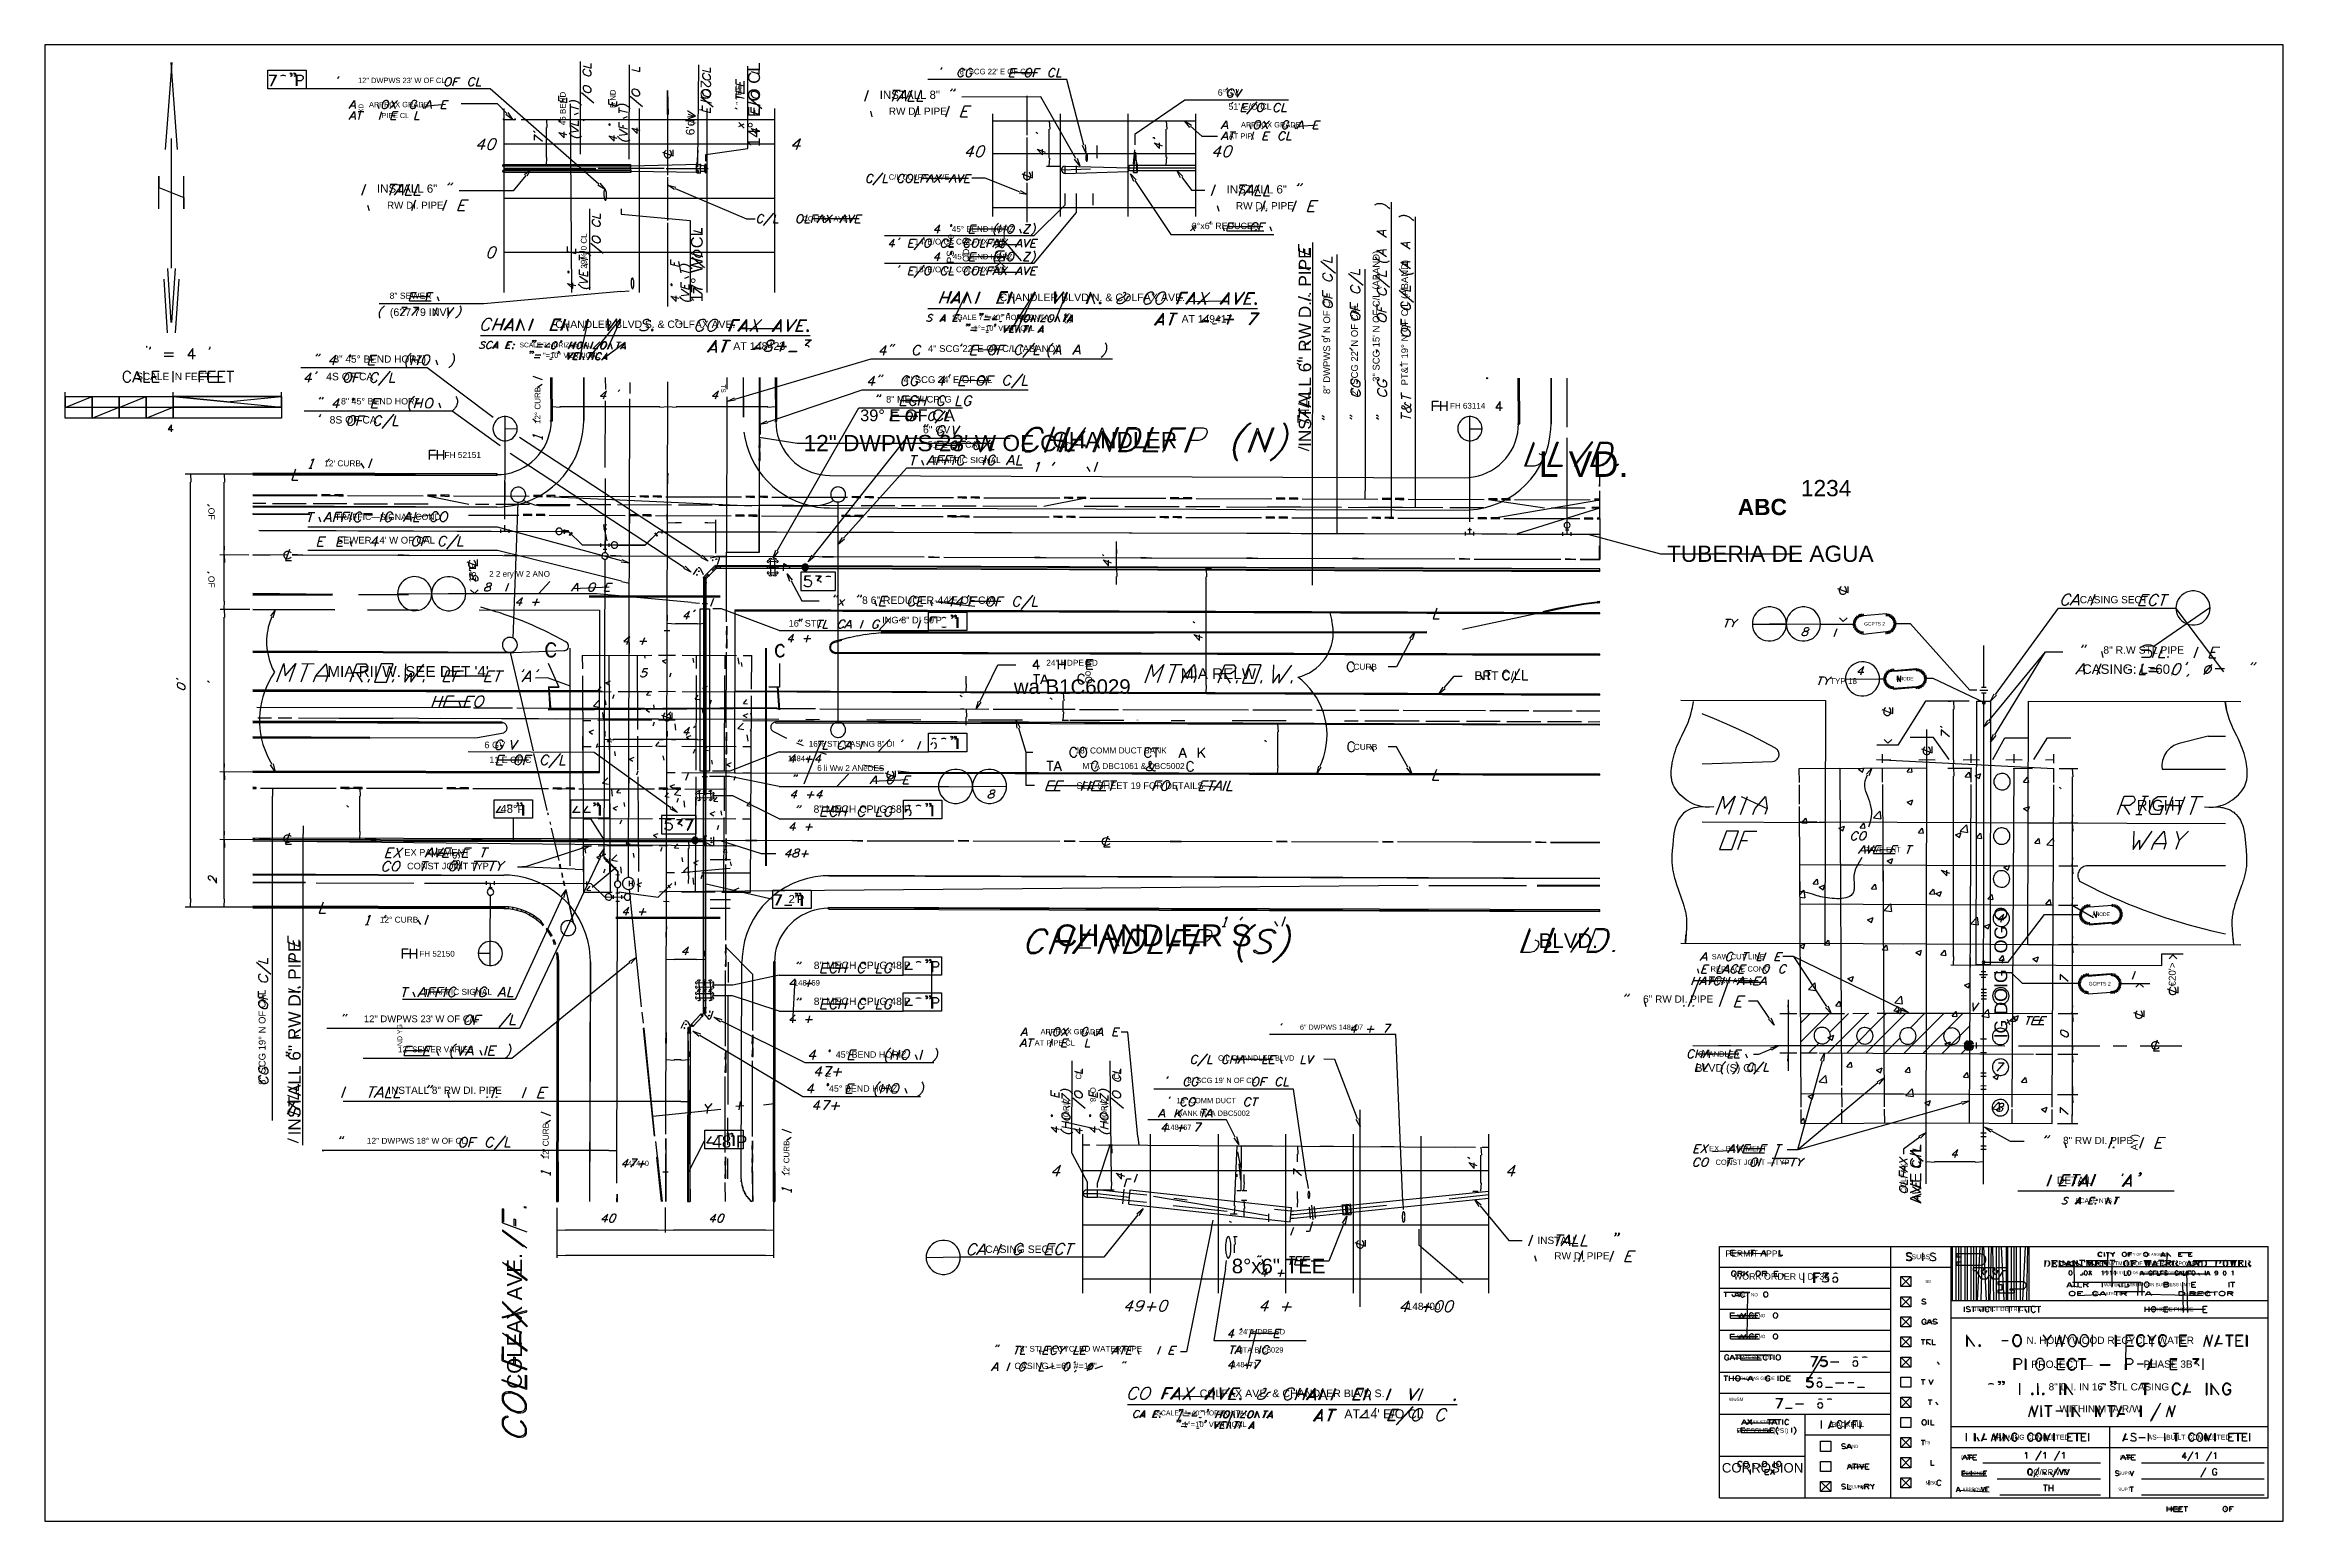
# Model space of a CAD drawing. Header units: feet. Extents: x 13 to 426, y 12 to 285.
import ezdxf
from ezdxf.enums import TextEntityAlignment as Align

# ---------------------------------------------------------------- set-up
doc = ezdxf.new("R2010")
doc.units = ezdxf.units.FT
for name, color, linetype in [('AGUA', 5, 'UTIL_W'), ('ALCANTARILLADO', 3, 'UTIL_SS'), ('ANOTACION', 8, 'CONTINUOUS'), ('EJE_VIA', 7, 'CONTINUOUS')]:
    doc.layers.add(name, color=color, linetype=linetype)
doc.styles.add('CAD_TEXT', font='Arial')
doc.styles.add('LTSTD', font='Arial')
doc.styles.add('TXT_Arial_B', font='Arial')
doc.styles.add('TXT_Arial_N', font='Arial')
doc.linetypes.add('UTIL_SS', pattern='A,4,-3,["SS",LTSTD,S=1.2,R=0,X=-2.22,Y=-0.6],-3', length=10)
doc.linetypes.add('UTIL_SS_AB', pattern='A,4,-3,["/",LTSTD,S=1.2,R=0,X=-1.86,Y=-0.6],-3,4,-3,["SS",LTSTD,S=1.2,R=0,X=-2.22,Y=-0.6],-3', length=20)
doc.linetypes.add('UTIL_W', pattern='A,4,-3,["W",LTSTD,S=1.2,R=0,X=-1.86,Y=-0.6],-3', length=10)

msp = doc.modelspace()

# ---------------------------------------------------------------- linework, layer by layer
at = {"layer": 'AGUA'}
msp.add_lwpolyline([(52.18, 195.19), (109.35, 194.99), (111.91, 192.5), (123.55, 192.49), (126.06, 194.96), (299.9, 194.46)], dxfattribs=at)
at = {"layer": 'ALCANTARILLADO', "linetype": 'UTIL_SS_AB'}
msp.add_lwpolyline([(144.62, 223.37), (144.58, 191.11), (138.52, 191.13)], dxfattribs=at)
at = {"layer": 'ANOTACION'}
for points in [[(144.61, 212.39), (151.6, 211.29), (187.9, 211.29)], [(297.74, 194.5), (311.15, 190.84), (335.9, 190.84)]]:
    msp.add_lwpolyline(points, dxfattribs=at)
for points in [[(144.61, 212.39), (146.65, 211.12), (146.94, 212.97), (144.61, 212.39)], [(297.74, 194.5), (299.62, 193.01), (300.11, 194.82), (297.74, 194.5)]]:
    msp.add_solid(points, dxfattribs=at)
at = {"layer": 'EJE_VIA'}
for p, q in [((34.91, 265.59), (36.12, 281.61)), ((35.88, 281.61), (37.09, 265.59)), ((111.57, 264.72), (111.62, 281.85)), ((426.22, 12.08), (426.22, 284.92)), ((54.07, 279.32), (55.3, 279.23)), ((59.1, 277.32), (59.1, 279.32)), ((59.18, 279.22), (59.18, 277.32)), ((88.25, 278.12), (88.82, 278.12)), ((120.57, 263.75), (120.62, 281.22)), ((133.28, 262.95), (133.43, 281.23)), ((141.07, 276.1), (141.07, 278.03)), ((141.85, 275.88), (141.85, 278.18)), ((142.48, 265.72), (142.48, 280.98)), ((190.83, 279.02), (191.75, 279.02)), ((191.03, 279.8), (196.03, 279.8)), ((69.2, 273.63), (69.9, 273.63)), ((74.05, 273.92), (74.35, 273.13)), ((76.35, 273.13), (77.75, 274.63)), ((76.75, 274.63), (77.35, 273.13)), ((82.27, 273.92), (82.57, 273.13)), ((83.2, 273.63), (86.63, 273.92)), ((85.85, 273.13), (86.77, 273.13)), ((97.48, 239.15), (97.48, 273.12)), ((108.3, 274.38), (108.3, 274.95)), ((109.08, 274.17), (109.08, 275.1)), ((110, 239.15), (109.75, 274)), ((109.75, 273.5), (111.25, 273.1)), ((111.78, 276.08), (114.07, 274.18)), ((117.52, 273.73), (117.52, 274.3)), ((118.3, 273.52), (118.3, 274.45)), ((118.75, 272.35), (118.75, 273.35)), ((120.77, 275.43), (123.05, 273.53)), ((122.5, 239.15), (122.5, 273.12)), ((127.72, 260.82), (127.72, 276.48)), ((133.83, 275.3), (136.12, 273.42)), ((135, 239.15), (135, 273.12)), ((135.62, 272.33), (135.62, 273.25)), ((140.35, 274.93), (140.35, 275.93)), ((140.35, 275.43), (141.85, 275.03)), ((142.83, 275.03), (145.12, 273.13)), ((147.5, 239.15), (147.5, 273.12)), ((164.1, 274.5), (164.83, 276.5)), ((169.25, 274.5), (169.98, 276.5)), ((169.32, 276.5), (170.65, 276.5)), ((170.63, 275.17), (171.58, 275.17)), ((173.35, 271.62), (174.07, 273.62)), ((179.07, 271.62), (179.78, 273.62)), ((194.13, 268.2), (194.13, 275.45)), ((223.25, 274.77), (242.43, 274.77)), ((233.87, 273.35), (234.43, 273.35)), ((234.73, 272.07), (236.63, 274.35)), ((69.2, 271.58), (69.9, 271.58)), ((70.53, 272.58), (71.53, 272.58)), ((70.63, 271.08), (71.03, 272.58)), ((74.48, 271.08), (74.88, 272.58)), ((76.57, 271.08), (77.48, 271.08)), ((76.77, 271.87), (77.33, 271.87)), ((97.48, 271.13), (99.37, 271.13)), ((100.62, 271.13), (147.5, 271.12)), ((105.29, 271.13), (105.39, 269.62)), ((105.3, 264.08), (105.3, 269.63)), ((110.47, 272.02), (111.25, 272.32)), ((111.25, 269.95), (111.25, 270.88)), ((118.75, 272.85), (120.25, 272.45)), ((119.45, 271.37), (120.25, 271.67)), ((119.45, 269.52), (119.45, 270.08)), ((121.05, 269.5), (122.55, 269.1)), ((140.85, 270.58), (141.85, 269.53)), ((140.85, 269.8), (141.85, 270.32)), ((143.12, 269.45), (144.62, 269.05)), ((143.83, 272.27), (143.83, 272.83)), ((144.62, 272.05), (144.62, 272.98)), ((165.15, 272.67), (165.43, 271.62)), ((181.82, 271.62), (183.07, 271.62)), ((182.2, 272.67), (182.97, 272.67)), ((187.77, 253.2), (187.77, 272.17)), ((187.77, 270.85), (225.3, 270.85)), ((198.19, 270.83), (198.29, 269.32)), ((198.2, 263.98), (198.2, 269.33)), ((200.28, 253.2), (200.28, 272.17)), ((212.78, 253.2), (212.78, 272.17)), ((219.83, 270.83), (219.92, 269.32)), ((219.83, 264.17), (219.83, 269.33)), ((220.33, 270.83), (220.83, 270.83)), ((225.3, 253.2), (225.3, 272.17)), ((230.33, 269.87), (231.05, 269.87)), ((233.65, 272.57), (234.58, 272.57)), ((235.2, 270.15), (235.48, 269.37)), ((237.48, 269.37), (238.88, 270.87)), ((237.88, 270.87), (238.48, 269.37)), ((243.4, 270.15), (243.7, 269.37)), ((244.33, 269.87), (247.77, 270.15)), ((246.98, 269.37), (247.92, 269.37)), ((36, 243.62), (36, 267.62)), ((93.27, 265.55), (94, 267.55)), ((97.48, 266.6), (147.5, 266.6)), ((107.58, 268.72), (109.08, 268.32)), ((116.8, 268.07), (118.3, 267.67)), ((133.17, 262.85), (133.33, 265.38)), ((151.5, 265.55), (152.22, 267.55)), ((183.55, 264.23), (184.28, 266.23)), ((187.77, 264.83), (225.3, 264.83)), ((194.12, 259.8), (194.13, 267.8)), ((195.97, 265.63), (197.47, 265.08)), ((207.08, 263.97), (207.08, 266.33)), ((213.75, 262.85), (214.03, 265.48)), ((213.75, 261.33), (214.17, 265.1)), ((214.45, 261.32), (214.2, 265)), ((217.58, 266.78), (219.08, 266.25)), ((229.27, 264.23), (230, 266.23)), ((230.33, 267.82), (231.05, 267.82)), ((231.67, 268.82), (232.67, 268.82)), ((231.77, 267.32), (232.17, 268.82)), ((235.62, 267.32), (236.03, 268.82)), ((237.7, 267.32), (238.62, 267.32)), ((237.9, 268.1), (238.48, 268.1)), ((33.7, 254.62), (33.7, 260.62)), ((38.3, 254.62), (38.3, 260.62)), ((97.48, 262.67), (120.83, 262.65)), ((97.48, 262.08), (114.45, 262.08)), ((97.48, 261.67), (120.87, 261.65)), ((105.29, 262.58), (105.39, 264.09)), ((120.83, 262.57), (133.62, 262.85)), ((120.87, 261.32), (120.83, 262.57)), ((120.87, 261.57), (133.5, 261.4)), ((127.42, 262.07), (135.2, 262.07)), ((133.05, 262.92), (134.52, 262.57)), ((133.05, 262.4), (133.05, 262.92)), ((133.05, 261.77), (133.07, 261.23)), ((133.07, 261.23), (133.75, 261.22)), ((133.73, 262.9), (133.75, 262.38)), ((133.75, 261.23), (133.75, 262.73)), ((133.75, 261.22), (133.75, 261.75)), ((133.75, 261.57), (134.55, 261.57)), ((165.6, 258.97), (167.5, 261.25)), ((176.95, 259.47), (178.35, 260.97)), ((177.35, 260.97), (177.95, 259.47)), ((197.7, 262.48), (200.12, 262.48)), ((198.19, 262.48), (198.29, 263.99)), ((200.45, 261.8), (205.82, 261.97)), ((201.12, 262.48), (212.97, 262.17)), ((201.12, 261.15), (201.12, 262.48)), ((201.12, 261.15), (212.8, 261.5)), ((203.15, 262.55), (203.2, 261.22)), ((212.97, 262.67), (225.3, 262.67)), ((212.97, 262.17), (225.3, 262.17)), ((212.97, 261.67), (225.3, 261.67)), ((213.75, 261.87), (213.77, 261.33)), ((213.77, 261.33), (214.45, 261.32)), ((214.2, 264.33), (214.22, 263.72)), ((214.43, 262.83), (214.23, 263.77)), ((219.83, 262.67), (219.92, 264.18)), ((71.2, 257.15), (71.93, 259.15)), ((76.35, 257.15), (77.07, 259.15)), ((76.4, 259.15), (77.73, 259.15)), ((77.73, 257.82), (78.68, 257.82)), ((97.48, 256.58), (147.5, 256.58)), ((127.7, 252.42), (127.72, 260.42)), ((174.67, 260.25), (183.3, 260.25)), ((182.52, 259.47), (183.45, 259.47)), ((194.12, 252.15), (194.12, 259.4)), ((203.22, 253.93), (203.22, 257.45)), ((206.3, 255.27), (206.3, 257.42)), ((228.18, 257.07), (228.92, 259.07)), ((233.32, 257.05), (234.05, 259.05)), ((233.38, 259.05), (234.72, 259.05)), ((234.72, 257.72), (235.67, 257.72)), ((72.25, 255.3), (72.53, 254.27)), ((80.43, 254.27), (81.17, 256.27)), ((86.15, 254.27), (86.88, 256.27)), ((88.92, 254.27), (90.15, 254.27)), ((89.3, 255.3), (90.07, 255.3)), ((113.27, 254.57), (113.28, 239.65)), ((131.87, 252.47), (131.88, 237.52)), ((145.4, 251.52), (147.3, 253.82)), ((154.47, 252.82), (163.1, 252.82)), ((156.75, 252.02), (158.15, 253.52)), ((157.15, 253.52), (157.75, 252.02)), ((187.77, 254.83), (225.3, 254.83)), ((195.43, 244.58), (203.22, 253.93)), ((229.23, 255.22), (229.52, 254.18)), ((237.42, 254.15), (238.15, 256.15)), ((243.13, 254.13), (243.87, 256.13)), ((245.9, 254.13), (247.13, 254.13)), ((246.28, 255.18), (247.03, 255.18)), ((261.42, 198.95), (261.43, 255.83)), ((265.85, 199.43), (265.85, 253.13)), ((113.47, 248.28), (115.77, 246.38)), ((127.7, 236.57), (127.7, 252.02)), ((162.32, 252.02), (163.25, 252.02)), ((167.75, 249.65), (195.43, 249.68)), ((169.17, 247.5), (169.58, 249)), ((172.38, 248.28), (172.95, 248.28)), ((173.25, 247), (175.15, 249.28)), ((177.58, 250.13), (177.98, 251.63)), ((183.43, 250.13), (184.37, 250.13)), ((183.65, 250.92), (190.08, 250.92)), ((186.88, 248.28), (187.45, 248.28)), ((188.87, 250.13), (189.27, 251.63)), ((189.17, 247.5), (190.58, 249)), ((189.58, 249), (193.02, 245.02)), ((189.87, 250.13), (190.27, 251.63)), ((192.72, 250.92), (193.02, 250.13)), ((193.43, 250.13), (194.43, 250.13)), ((194.95, 248.28), (195.53, 248.28)), ((224.28, 250.53), (225.33, 251.53)), ((224.55, 251.53), (225.07, 250.53)), ((230.2, 251.32), (230.5, 250.53)), ((231, 250.53), (237.85, 250.53)), ((231.2, 251.32), (237.7, 251.32)), ((238.98, 251.32), (239.28, 250.53)), ((246.87, 185.03), (246.92, 248.37)), ((259.9, 250.58), (259.92, 249.75)), ((264.33, 247.53), (264.33, 248.37)), ((97.48, 246.58), (147.5, 246.58)), ((110.7, 246.28), (110.7, 247.22)), ((111.43, 245.12), (111.43, 246.12)), ((111.43, 245.62), (112.93, 245.22)), ((112.15, 244.13), (112.93, 244.43)), ((128.98, 244.13), (128.98, 244.7)), ((130.18, 242.75), (129.77, 244.85)), ((132.22, 245.65), (134.5, 243.75)), ((167.75, 244.55), (195.43, 244.58)), ((172.17, 247.5), (173.1, 247.5)), ((173.25, 241.9), (175.15, 244.18)), ((177.58, 245.02), (177.98, 246.52)), ((183.43, 245.02), (184.37, 245.02)), ((183.65, 245.82), (190.08, 245.82)), ((188.1, 248), (193.02, 248)), ((188.87, 245.02), (189.27, 246.52)), ((189.87, 245.02), (190.27, 246.52)), ((193.43, 245.02), (194.43, 245.02)), ((194.75, 247.5), (195.67, 247.5)), ((244.3, 244.08), (246.3, 243.33)), ((245.25, 246.48), (245.25, 247.25)), ((246.3, 246.1), (246.3, 247.33)), ((248.4, 244.92), (251.08, 242.72)), ((251.4, 194.62), (251.4, 246.17)), ((259.92, 246.17), (259.92, 247)), ((264.33, 244.78), (264.35, 243.95)), ((34.59, 241.62), (35.23, 231.66)), ((35.27, 243.57), (35.91, 233.61)), ((36.09, 233.61), (36.73, 243.57)), ((36.77, 231.66), (37.41, 241.62)), ((109.2, 240.83), (110.7, 240.43)), ((112.15, 242.28), (112.15, 242.85)), ((112.93, 242.07), (112.93, 243)), ((130.18, 243.25), (131.68, 242.85)), ((130.9, 241.77), (131.68, 242.07)), ((130.9, 239.92), (130.9, 240.48)), ((131.68, 239.7), (131.68, 240.63)), ((172.17, 242.4), (173.1, 242.4)), ((172.38, 243.18), (172.95, 243.18)), ((186.88, 243.18), (187.45, 243.18)), ((188.1, 242.9), (193.02, 242.9)), ((189.17, 242.4), (190.58, 243.9)), ((189.58, 243.9), (190.17, 242.4)), ((194.75, 242.4), (195.67, 242.4)), ((194.95, 243.18), (195.53, 243.18)), ((253.53, 242.68), (256.22, 240.47)), ((256.53, 243.47), (256.55, 202.48)), ((258.43, 242.35), (261.1, 240.13)), ((79.98, 237.62), (83.98, 237.62)), ((80.18, 238.42), (83.83, 238.42)), ((84.6, 234.87), (85.13, 236.37)), ((85.12, 238.42), (85.4, 237.62)), ((119.06, 239.32), (120.57, 239.45)), ((128.27, 238.47), (129.77, 238.07)), ((175.78, 236.2), (236.67, 236.2)), ((178.38, 238.2), (179.63, 238.2)), ((178.42, 238.32), (179.67, 238.3)), ((179.98, 237.17), (181.62, 239.33)), ((180.38, 237.68), (181.63, 237.67)), ((180.42, 233.78), (183.08, 239.33)), ((180.52, 237.78), (181.57, 237.78)), ((183.07, 239.02), (183.73, 237.15)), ((184.57, 237.13), (185.37, 239.33)), ((184.7, 237.25), (185.43, 239.22)), ((188.52, 237.13), (189.33, 239.32)), ((188.67, 237.23), (189.4, 239.2)), ((189.33, 239.32), (190.58, 239.3)), ((189.4, 239.2), (190.53, 239.2)), ((190.5, 237.12), (191.3, 239.3)), ((191.37, 239.2), (190.6, 237.12)), ((190.92, 231.8), (195.58, 239.28)), ((192.02, 231.73), (195.65, 239.18)), ((199.22, 233.7), (201.52, 239.27)), ((199.25, 237.08), (200.88, 239.27)), ((200.88, 239.27), (199.37, 237.4)), ((200.85, 237.18), (201.58, 239.15)), ((205.08, 237.07), (205.88, 239.25)), ((205.88, 238.93), (205.18, 237.05)), ((205.88, 238.93), (206.55, 237.05)), ((221.75, 236.98), (222.55, 239.18)), ((222.62, 239.07), (221.85, 236.98)), ((222.55, 239.18), (223.8, 239.17)), ((222.62, 239.07), (223.77, 239.07)), ((223.42, 236.98), (225.05, 239.17)), ((223.82, 237.5), (231.35, 237.58)), ((227.87, 239.15), (225.6, 236.98)), ((226.42, 239.17), (227.07, 236.97)), ((229.77, 236.97), (231.42, 239.13)), ((230.17, 237.48), (231.42, 237.47)), ((232.68, 236.95), (234.33, 239.13)), ((234.15, 236.93), (234.95, 239.13)), ((234.28, 237.05), (235.02, 239.02)), ((234.95, 239.13), (236.2, 239.12)), ((235.02, 239.02), (236.17, 239.02)), ((244.27, 238.37), (246.27, 237.63)), ((249.58, 238.28), (249.58, 238.95)), ((254.73, 236.03), (254.73, 236.7)), ((259.62, 235.7), (259.62, 236.37)), ((262.87, 239.6), (265.53, 237.38)), ((95.83, 233.2), (97.08, 233.18)), ((95.87, 233.3), (97.12, 233.3)), ((97.43, 232.15), (99.07, 234.33)), ((98.95, 234.02), (97.53, 232.15)), ((97.83, 232.67), (99.08, 232.67)), ((99.72, 232.13), (100.52, 234.32)), ((100.52, 234), (101.18, 232.13)), ((102.02, 232.13), (102.82, 234.32)), ((102.15, 232.23), (102.88, 234.2)), ((105.97, 232.12), (106.77, 234.3)), ((106.12, 232.22), (106.83, 234.18)), ((106.77, 234.3), (108.02, 234.28)), ((106.83, 234.18), (107.98, 234.18)), ((107.95, 232.1), (108.75, 234.28)), ((108.82, 234.18), (108.05, 232.1)), ((111.4, 226.72), (113.08, 234.17)), ((112.22, 232.08), (113.02, 234.27)), ((112.9, 226.72), (118.97, 234.25)), ((116.57, 228.68), (119.03, 234.15)), ((116.7, 232.07), (118.33, 234.25)), ((118.33, 234.25), (116.82, 232.38)), ((138.98, 231.98), (139.8, 234.17)), ((139.8, 234.17), (141.05, 234.15)), ((139.87, 234.05), (141, 234.05)), ((140.65, 231.97), (142.3, 234.15)), ((141.05, 232.48), (148.67, 232.47)), ((141.2, 232.6), (142.23, 232.58)), ((145.1, 234.13), (142.85, 231.97)), ((145.1, 234.13), (142.95, 231.97)), ((143.65, 234.15), (144.3, 231.95)), ((147.02, 231.95), (148.65, 234.13)), ((147.55, 232.57), (148.6, 232.57)), ((149.93, 231.93), (151.57, 234.12)), ((151.57, 234.12), (150.03, 232.25)), ((151.38, 231.93), (152.18, 234.12)), ((151.53, 232.03), (152.25, 234)), ((152.18, 234.12), (153.43, 234.1)), ((152.25, 234), (153.4, 234)), ((177.97, 233.78), (178.95, 235.1)), ((178.88, 234.92), (178.03, 233.78)), ((178.22, 234.1), (178.97, 234.1)), ((178.3, 234.17), (178.92, 234.17)), ((180.5, 233.83), (180.93, 235.03)), ((180.9, 235.08), (181.65, 235.08)), ((180.93, 235.03), (181.62, 235.02)), ((183.65, 232.15), (184.72, 232.15)), ((183.65, 232.15), (184.68, 232.08)), ((183.83, 232.65), (184.9, 232.63)), ((183.83, 232.65), (184.88, 232.58)), ((185.42, 234.95), (186, 235.2)), ((186.12, 234.13), (187.17, 234.13)), ((186.12, 234.13), (187.15, 234.07)), ((186.3, 234.63), (187.35, 234.63)), ((186.3, 234.63), (187.33, 234.57)), ((187.65, 234.07), (188.52, 234.87)), ((187.67, 234.12), (188.55, 234.12)), ((189.95, 231.75), (190.93, 233.05)), ((190.93, 233.05), (190.02, 231.93)), ((190.83, 231.75), (191.32, 233.05)), ((191.32, 233.05), (192.07, 233.05)), ((191.35, 232.98), (192.03, 232.98)), ((192.53, 232.98), (192.08, 231.73)), ((192.33, 234.35), (193.1, 234.42)), ((193.52, 231.73), (193.97, 232.98)), ((194.03, 232.98), (193.58, 231.73)), ((193.62, 233.05), (194.43, 233.03)), ((193.62, 233.05), (194.42, 232.98)), ((194.82, 233.03), (194.33, 231.73)), ((194.82, 233.03), (194.38, 231.73)), ((194.78, 233.72), (195.27, 235.03)), ((195.32, 234.97), (194.85, 233.72)), ((196.52, 235.03), (196.03, 233.72)), ((196.08, 231.72), (197.07, 233.03)), ((196.52, 235.03), (196.1, 233.72)), ((196.98, 232.85), (196.13, 231.72)), ((196.32, 232.03), (197.07, 232.03)), ((196.53, 233.72), (197.83, 235.02)), ((199.7, 234.83), (199.28, 233.7)), ((199.7, 234.83), (200.1, 233.7)), ((200.85, 233.7), (201.3, 234.95)), ((201.37, 234.95), (200.92, 233.7)), ((200.95, 235), (201.77, 235)), ((200.95, 235), (201.75, 234.95)), ((201.53, 233.7), (202.52, 235)), ((202.45, 234.82), (201.6, 233.7)), ((201.78, 234), (202.53, 234)), ((217.68, 233.12), (219.3, 235.32)), ((218.08, 233.63), (219.33, 233.65)), ((218.22, 233.75), (219.27, 233.75)), ((220.4, 233.13), (221.15, 235.22)), ((221.25, 235.22), (220.5, 233.13)), ((220.55, 235.32), (221.92, 235.32)), ((220.55, 235.32), (221.87, 235.22)), ((226.2, 233.67), (227.63, 235.03)), ((226.25, 233.78), (227.7, 233.78)), ((230.57, 234.22), (232.33, 234.22)), ((231.7, 235.05), (231.17, 233.28)), ((236.92, 235.38), (235.08, 233.18)), ((264.05, 232.95), (264.05, 233.62)), ((34.65, 227.97), (36.37, 227.97)), ((39.98, 226.82), (39.98, 228.82)), ((65.92, 225.8), (66.38, 227.55)), ((80.33, 225.8), (80.8, 227.55)), ((81.5, 225.8), (81.97, 227.55)), ((93.12, 231.18), (154.02, 231.18)), ((95.32, 228.77), (96.3, 230.08)), ((96.23, 229.9), (95.38, 228.77)), ((95.55, 229.08), (96.3, 229.08)), ((97.75, 228.77), (98.23, 230.08)), ((97.83, 228.83), (98.28, 230.02)), ((98.23, 230.08), (98.98, 230.07)), ((98.28, 230.02), (98.97, 230.02)), ((103.22, 227.63), (104.28, 227.63)), ((103.22, 227.63), (104.25, 227.57)), ((103.45, 229.12), (104.52, 229.12)), ((103.45, 229.12), (104.5, 229.05)), ((103.63, 229.62), (104.7, 229.62)), ((103.63, 229.62), (104.68, 229.55)), ((105, 229.05), (105.85, 229.85)), ((105.02, 229.12), (105.9, 229.1)), ((109.33, 226.73), (110.32, 228.03)), ((110.32, 228.03), (109.4, 226.92)), ((109.67, 229.35), (110.42, 229.33)), ((109.7, 229.4), (110.45, 229.4)), ((110.2, 226.73), (110.68, 228.03)), ((110.28, 226.78), (110.73, 227.98)), ((110.68, 228.03), (111.43, 228.03)), ((110.73, 227.98), (111.42, 227.97)), ((111.92, 227.97), (111.45, 226.72)), ((112.65, 229.95), (112.18, 228.7)), ((113.42, 227.97), (112.95, 226.72)), ((113, 228.03), (113.82, 228.03)), ((113, 228.03), (113.78, 227.97)), ((113.87, 230.02), (113.38, 228.7)), ((113.87, 230.02), (113.43, 228.7)), ((114.18, 228.03), (113.7, 226.72)), ((114.18, 228.03), (113.77, 226.72)), ((113.88, 228.7), (115.17, 230)), ((115.45, 226.7), (119.87, 229.98)), ((116.37, 227.83), (115.52, 226.7)), ((117.05, 229.82), (116.63, 228.68)), ((117.05, 229.82), (117.43, 228.68)), ((118.72, 229.93), (118.25, 228.68)), ((118.3, 230), (119.12, 229.98)), ((118.3, 230), (119.08, 229.93)), ((119.8, 229.8), (118.93, 228.68)), ((119.12, 228.98), (119.87, 228.98)), ((135.03, 228.1), (136.65, 230.3)), ((136.53, 229.98), (135.13, 228.1)), ((135.43, 228.63), (136.68, 228.63)), ((137.73, 228.12), (138.48, 230.2)), ((137.9, 230.3), (139.22, 230.2)), ((143.55, 228.67), (144.98, 230.02)), ((143.58, 228.77), (145.05, 228.77)), ((146.42, 228.25), (146.82, 228.47)), ((147.9, 229.2), (149.68, 229.2)), ((147.9, 229.2), (149.63, 229.1)), ((153.08, 229.43), (154.15, 230.37)), ((153.12, 230.37), (154.12, 230.27)), ((167.58, 227.58), (168.05, 229.33)), ((183.67, 227.65), (184.75, 227.65)), ((183.9, 228.57), (189.57, 228.58)), ((193.35, 227.1), (195.55, 229.77)), ((199.37, 228.28), (200.2, 228.28)), ((202.95, 228.28), (203.78, 228.3)), ((245.2, 229.43), (246.25, 229.72)), ((32.5, 223.63), (33.27, 223.63)), ((34.65, 227.4), (36.37, 227.4)), ((36.32, 222.58), (36.32, 224.58)), ((41.17, 223.63), (45.45, 223.63)), ((46.22, 224.58), (47.55, 224.58)), ((46.88, 222.58), (46.88, 224.58)), ((61.35, 222.55), (61.82, 224.3)), ((69.85, 223.47), (70.52, 223.47)), ((72.42, 225.8), (73.5, 225.8)), ((72.67, 226.72), (73.33, 226.72)), ((74.28, 221.97), (76.5, 224.63)), ((80.58, 226.72), (81.75, 226.72)), ((84.83, 226.72), (85.17, 225.8)), ((102.77, 223.68), (104.52, 223.05)), ((103.03, 227.13), (104.1, 227.13)), ((103.03, 227.13), (104.07, 227.07)), ((106.05, 223.43), (106.23, 215.46)), ((106.05, 223.43), (106.13, 215.47)), ((106.12, 223.44), (106.33, 215.47)), ((106.27, 223.43), (106.33, 215.47)), ((112.15, 223.43), (112.2, 215.47)), ((112.15, 223.43), (112.17, 215.47)), ((112.17, 223.43), (112.23, 215.47)), ((112.23, 223.43), (112.23, 215.47)), ((115.7, 227.02), (116.45, 227.02)), ((116.17, 223.43), (116.2, 221.22)), ((138.7, 221.27), (138.7, 223.42)), ((141.65, 223.42), (141.73, 216.08)), ((141.65, 223.42), (141.67, 216.08)), ((141.73, 216.08), (141.73, 223.42)), ((144.6, 223.42), (144.77, 212.9)), ((144.6, 223.42), (144.63, 212.9)), ((144.77, 212.9), (144.77, 223.42)), ((147.55, 223.42), (147.83, 215.35)), ((147.55, 223.42), (147.63, 215.35)), ((147.8, 223.42), (147.83, 215.35)), ((165.43, 221.93), (165.9, 223.68)), ((178.35, 221.98), (178.82, 223.73)), ((191.2, 221.43), (193.4, 224.12)), ((16.35, 219.92), (16.35, 220.75)), ((21.35, 215.92), (21.35, 219.92)), ((26.35, 215.92), (26.35, 219.92)), ((29.17, 223.25), (30.12, 223.25)), ((31.35, 215.92), (31.35, 219.92)), ((32.5, 222.58), (33.73, 222.58)), ((36.35, 215.92), (36.35, 220.75)), ((42.88, 222.58), (45.93, 222.58)), ((56.35, 219.92), (56.35, 220.75)), ((66.5, 217.82), (66.97, 219.57)), ((80.92, 217.82), (81.38, 219.57)), ((82.08, 217.82), (82.55, 219.57)), ((103.65, 221.62), (104.52, 222.18)), ((115.82, 219.47), (116.37, 220.97)), ((120.47, 131.03), (120.69, 219.5)), ((120.69, 222.5), (120.72, 220.5)), ((127.36, 83.6), (127.7, 222.6)), ((136.52, 219.47), (137.07, 220.97)), ((138.62, 191.15), (138.7, 219.85)), ((174.02, 218.27), (174.48, 220.02)), ((175.18, 218.27), (175.65, 220.02)), ((181.52, 221.98), (182.6, 221.98)), ((181.77, 222.9), (187.43, 222.92)), ((263.25, 220.67), (263.27, 219.5)), ((263.25, 220.08), (265.02, 219.62)), ((284.78, 223.33), (284.97, 214.9)), ((284.78, 223.33), (285.07, 214.9)), ((284.78, 223.33), (284.87, 214.9)), ((284.78, 223.33), (284.92, 214.9)), ((285.03, 223.33), (285.07, 214.9)), ((290.88, 223.32), (290.97, 214.9)), ((290.88, 223.32), (290.9, 214.9)), ((290.88, 223.32), (290.92, 214.9)), ((290.92, 223.32), (290.93, 214.9)), ((290.97, 214.9), (290.97, 223.32)), ((293.93, 214.28), (293.93, 223.32)), ((16.35, 217.92), (56.35, 217.92)), ((70.5, 215.48), (71.17, 215.48)), ((73, 217.82), (74.08, 217.82)), ((73.25, 218.73), (73.92, 218.73)), ((74.93, 213.98), (77.15, 216.65)), ((81.17, 218.73), (82.33, 218.73)), ((85.42, 218.73), (85.75, 217.82)), ((97.65, 211.73), (97.67, 216.22)), ((102.8, 215.82), (103.38, 215.32)), ((106.3, 218.07), (107.81, 217.98)), ((107.8, 218.07), (126.28, 218.07)), ((116.15, 206.78), (116.18, 219.12)), ((126.27, 217.98), (127.78, 218.07)), ((127.78, 218.07), (129.29, 217.98)), ((129.28, 218.07), (146.18, 218.07)), ((146.17, 217.98), (147.68, 218.07)), ((168.83, 215.5), (169.77, 215.5)), ((169.05, 216.28), (173.9, 216.28)), ((170.68, 218.27), (171.77, 218.27)), ((170.93, 219.18), (175.43, 219.18)), ((177.13, 215), (179.03, 217.28)), ((244.2, 215.12), (244.2, 216.45)), ((244.2, 215.78), (246.2, 215.05)), ((245.53, 216.45), (245.53, 217.4)), ((263.27, 215.83), (263.27, 217)), ((263.27, 216.42), (265.02, 215.95)), ((269.05, 218.22), (271.72, 218.22)), ((270.55, 217.3), (270.55, 219.05)), ((271.72, 217.3), (271.72, 219.05)), ((275.93, 211.73), (275.95, 216.22)), ((281.53, 217.27), (281.55, 219.02)), ((36.03, 213.37), (36.03, 214.67)), ((97.62, 197.33), (97.65, 211.73)), ((100.33, 212.38), (134, 190.33)), ((104.55, 211.97), (104.55, 212.55)), ((144.64, 212.1), (144.67, 208.1)), ((177.37, 210.95), (182.23, 210.93)), ((185.45, 209.63), (187.37, 211.92)), ((198.33, 211.85), (200.9, 211.83)), ((198.42, 212.05), (205.02, 210.75)), ((201.62, 209.7), (204.98, 214.18)), ((202.73, 210.98), (204.88, 210.97)), ((206.33, 209.68), (207.98, 214.18)), ((207.97, 213.53), (209.33, 209.68)), ((211.05, 209.67), (212.7, 214.17)), ((211.35, 209.88), (212.83, 213.95)), ((219.18, 209.65), (220.83, 214.15)), ((219.48, 209.87), (220.98, 213.93)), ((220.83, 214.15), (223.42, 214.15)), ((223.27, 209.65), (224.92, 214.15)), ((235.05, 209.62), (236.7, 214.12)), ((236.68, 213.47), (238.05, 209.62)), ((275.9, 196.73), (275.92, 211.73)), ((286.07, 207.02), (287.72, 211.52)), ((286.35, 207.23), (287.85, 211.3)), ((293.9, 194.52), (293.92, 212.28)), ((295.28, 207), (298.63, 211.48)), ((298.28, 206.98), (299.93, 211.48)), ((298.57, 207.2), (300.07, 211.27)), ((64.72, 207.85), (65.22, 208.43)), ((71.03, 207.58), (71.58, 206.7)), ((72.47, 206.72), (73.1, 208.47)), ((83.68, 209.17), (86.35, 209.17)), ((85.18, 208.25), (85.18, 210)), ((86.35, 208.25), (86.35, 210)), ((98.6, 209.48), (130.82, 188.35)), ((144.62, 191.15), (144.65, 207.3)), ((172.77, 209), (173.93, 209)), ((172.9, 207.25), (173.35, 209)), ((174.63, 208.17), (174.98, 207.25)), ((175.97, 207.85), (176.8, 207.85)), ((177.17, 210.17), (178.08, 210.17)), ((177.63, 208.18), (179.8, 208.18)), ((180.4, 207.28), (180.85, 209.03)), ((186.07, 207.3), (186.52, 209.05)), ((190.72, 207.9), (191.55, 207.9)), ((198.82, 207.2), (199.32, 207.78)), ((205.12, 206.93), (205.68, 206.07)), ((206.55, 206.07), (207.18, 207.82)), ((244.18, 210.65), (246.18, 209.92)), ((38.52, 205.62), (96.15, 205.65)), ((39.51, 205.62), (39.6, 204.11)), ((39.52, 127.12), (39.52, 204.12)), ((45.74, 205.58), (45.84, 204.07)), ((45.75, 182.12), (45.75, 204.08)), ((51.03, 205.45), (96.15, 205.65)), ((61.38, 206.67), (61.97, 206.68)), ((97.63, 197.25), (97.65, 204.13)), ((127.65, 205.78), (127.66, 203.78)), ((157.65, 205.32), (274.88, 204.92)), ((299.9, 205.3), (299.85, 203.3)), ((299.9, 203.3), (299.95, 204.25)), ((51.03, 201.77), (62.93, 201.75)), ((51.03, 201.6), (62.93, 201.75)), ((51.03, 201.6), (62.93, 201.62)), ((51.03, 200.23), (53.43, 200.22)), ((51.03, 199.63), (96.15, 199.55)), ((51.03, 199.58), (96.15, 199.48)), ((54.68, 200.16), (60.93, 200.15)), ((62.18, 200.12), (68.43, 200.13)), ((63.73, 201.62), (67.73, 201.63)), ((68.53, 201.61), (82.53, 201.58)), ((69.68, 200.11), (75.93, 200.1)), ((74.65, 196.8), (75.1, 198.55)), ((77.18, 200.07), (83.43, 200.08)), ((83.33, 201.56), (90.93, 200.05)), ((88.13, 201.54), (102.13, 201.52)), ((92.18, 200.02), (94.68, 200.03)), ((95.93, 200.01), (102.18, 200.02)), ((99.17, 175.25), (100.07, 200.38)), ((102.93, 201.49), (104.53, 201.5)), ((103.43, 199.99), (109.68, 199.98)), ((105.33, 201.47), (143.25, 199.72)), ((107.73, 201.48), (121.73, 201.45)), ((110.93, 199.96), (117.18, 199.97)), ((118.43, 199.94), (128.43, 199.92)), ((122.53, 201.42), (124.13, 201.43)), ((127.33, 201.41), (141.33, 201.38)), ((129.68, 199.89), (135.93, 199.9)), ((137.18, 199.87), (162.18, 199.8)), ((142.13, 201.36), (143.73, 201.37)), ((144.53, 201.34), (146.13, 201.37)), ((144.68, 199.84), (150.93, 199.85)), ((146.93, 201.34), (160.93, 201.32)), ((157.63, 199.32), (170.22, 199.28)), ((159.18, 159.68), (159.2, 200.43)), ((161.73, 201.29), (163.33, 201.3)), ((163.43, 199.77), (169.68, 199.78)), ((164.13, 201.27), (165.73, 201.3)), ((166.53, 201.28), (180.53, 201.25)), ((170.22, 199.28), (262.05, 198.97)), ((170.93, 199.76), (173.43, 199.77)), ((174.68, 199.74), (177.18, 199.75)), ((178.43, 199.72), (184.68, 199.73)), ((181.33, 201.22), (182.93, 201.23)), ((183.73, 201.21), (185.33, 201.23)), ((185.93, 199.71), (195.93, 199.68)), ((186.13, 201.21), (200.15, 201.18)), ((197.18, 199.66), (204.95, 201.17)), ((204.68, 199.64), (210.93, 199.63)), ((205.75, 201.13), (219.75, 201.12)), ((212.18, 199.61), (222.18, 199.6)), ((220.55, 201.07), (224.55, 201.1)), ((223.43, 199.57), (229.7, 199.57)), ((225.35, 201.06), (239.35, 201.03)), ((230.95, 199.54), (252.2, 199.5)), ((238.45, 199.52), (244.7, 199.52)), ((242.55, 201.01), (244.15, 201.02)), ((244.95, 200.99), (258.95, 200.97)), ((253.45, 199.46), (270.95, 199.43)), ((256.55, 200.98), (256.55, 202.48)), ((257.2, 199.46), (263.45, 199.45)), ((261.42, 197.45), (261.42, 198.95)), ((262.05, 198.97), (274.87, 198.92)), ((262.15, 200.94), (263.75, 200.95)), ((264.55, 200.93), (278.55, 200.9)), ((272.2, 199.41), (278.45, 199.4)), ((279.35, 200.87), (289.7, 199.37)), ((279.82, 197.37), (299.95, 200.83)), ((281.75, 200.87), (283.35, 200.88)), ((284.15, 200.86), (298.15, 200.83)), ((284.75, 194.6), (299.95, 199.33)), ((290.95, 199.34), (297.2, 199.33)), ((299.9, 202.5), (299.91, 192.33)), ((51.1, 198.17), (61.45, 198.12)), ((52.28, 195.18), (107.03, 195)), ((61.35, 198.5), (62.52, 198.5)), ((61.48, 196.75), (61.93, 198.5)), ((63.22, 197.67), (63.57, 196.75)), ((64.55, 197.35), (65.38, 197.35)), ((66.22, 197.68), (68.38, 197.68)), ((68.98, 196.77), (69.43, 198.53)), ((71.48, 198.09), (73.07, 198.12)), ((79.3, 197.4), (83.82, 198.08)), ((86.9, 191.73), (89.1, 194.42)), ((90.88, 198.02), (100.22, 198.02)), ((96.87, 194.7), (96.87, 195.35)), ((96.87, 195.03), (98.38, 195.03)), ((97.62, 195.03), (97.62, 196.12)), ((98.38, 194.7), (98.38, 195.35)), ((101.02, 197.99), (102.62, 198.02)), ((103.42, 197.99), (105.02, 198)), ((105.82, 197.98), (119.82, 197.95)), ((108.23, 194.97), (109.37, 194.98)), ((109.37, 194.98), (111.88, 192.48)), ((115.82, 196.25), (116.45, 196.23)), ((115.82, 196.1), (116.45, 193.23)), ((115.82, 195.45), (116.45, 195.45)), ((120.62, 198.48), (120.65, 196.48)), ((120.62, 197.92), (122.22, 197.95)), ((123.02, 197.92), (124.62, 197.93)), ((123.55, 192.45), (126.05, 194.95)), ((125.42, 197.91), (139.42, 197.88)), ((126.05, 194.91), (242.75, 194.65)), ((126.7, 194.63), (126.72, 195.28)), ((127.63, 197.15), (127.63, 198.15)), ((127.63, 196.66), (129.14, 196.56)), ((129.13, 196.65), (130.25, 196.65)), ((134.58, 196.65), (135.08, 196.65)), ((135.07, 196.56), (136.58, 196.66)), ((136.58, 190.95), (136.58, 197.15)), ((140.22, 197.86), (141.82, 197.88)), ((142.62, 197.86), (144.22, 197.87)), ((145.02, 197.84), (159.02, 197.82)), ((159.82, 197.79), (163.82, 197.8)), ((164.62, 197.77), (178.62, 197.75)), ((179.42, 197.72), (183.42, 197.73)), ((184.22, 197.71), (198.22, 197.68)), ((199.02, 197.66), (200.62, 197.67)), ((201.42, 197.64), (203.02, 197.67)), ((203.82, 197.64), (217.82, 197.62)), ((218.62, 197.59), (220.22, 197.6)), ((221.02, 197.57), (222.62, 197.6)), ((223.42, 197.57), (237.42, 197.55)), ((238.22, 197.52), (239.82, 197.53)), ((240.62, 197.51), (242.22, 197.53)), ((243.02, 197.51), (257.02, 197.48)), ((244.75, 194.61), (282.75, 194.55)), ((257.82, 197.46), (259.42, 197.47)), ((260.22, 197.44), (261.82, 197.47)), ((262.62, 197.44), (276.62, 197.42)), ((275.13, 194.25), (275.13, 194.9)), ((275.13, 194.57), (276.65, 194.57)), ((275.57, 195.33), (276.22, 195.33)), ((275.9, 194.57), (275.9, 195.65)), ((276.65, 194.25), (276.65, 194.9)), ((277.42, 197.39), (279.02, 197.4)), ((282.22, 197.38), (296.22, 197.35)), ((284.75, 194.45), (299.95, 194.47)), ((293.13, 194.2), (293.13, 194.85)), ((293.57, 195.28), (294.22, 195.27)), ((294.65, 194.2), (294.65, 194.83)), ((44.93, 190.75), (50.32, 190.68)), ((45.74, 190.75), (45.84, 192.26)), ((45.74, 190.75), (45.84, 189.24)), ((51.03, 190.72), (57.5, 190.65)), ((51.03, 190.63), (57.5, 190.72)), ((58.3, 190.65), (175.12, 190.27)), ((62.97, 192.25), (64.05, 192.25)), ((63.2, 193.17), (63.87, 193.17)), ((66.55, 192.25), (67.63, 192.27)), ((66.78, 193.17), (67.45, 193.18)), ((68.95, 193.18), (69.3, 192.27)), ((73.63, 192.28), (74.1, 194.03)), ((82.45, 193.23), (83.12, 193.23)), ((111.88, 192.48), (117.25, 192.47)), ((115.37, 192.13), (115.37, 192.78)), ((115.8, 191.7), (116.45, 191.7)), ((116.12, 191.7), (116.12, 193.22)), ((116.88, 192.13), (116.88, 192.78)), ((118.45, 192.47), (123.55, 192.45)), ((135.58, 190.1), (136.92, 190.38)), ((136.72, 190.37), (138.72, 190.38)), ((138.58, 178.27), (138.59, 191.15)), ((138.62, 191.12), (144.62, 191.15)), ((156.32, 190.3), (158.32, 190.32)), ((210.61, 190.13), (210.7, 191.64)), ((210.62, 188.15), (210.62, 193.13)), ((299.87, 189.83), (299.88, 192.33)), ((115.97, 134.7), (116.12, 189.85)), ((132.48, 187.02), (133.23, 188.13)), ((133.75, 188.1), (134.28, 187.03)), ((134.58, 186.42), (134.6, 106.17)), ((134.93, 187.27), (135.43, 186.75)), ((135.73, 188.08), (136.25, 187.57)), ((136.58, 188.54), (299.95, 188.1)), ((136.58, 188.29), (299.95, 187.77)), ((136.88, 188.85), (137.25, 189.98)), ((137.43, 188.05), (137.43, 188.77)), ((146.4, 189.43), (147.83, 189.5)), ((146.4, 188.38), (147.83, 188.45)), ((146.4, 187.33), (147.83, 187.4)), ((146.65, 189.79), (146.72, 186.98)), ((147.45, 189.79), (147.52, 186.98)), ((149.15, 189.08), (150.35, 188.37)), ((153.02, 185.9), (153.12, 186.77)), ((153.12, 186), (153.2, 186.67)), ((155.02, 186.77), (155.97, 186.67)), ((155.3, 185.9), (155.97, 186.77)), ((158.7, 184.07), (158.7, 187.47)), ((175.92, 190.24), (177.92, 190.25)), ((178.72, 190.24), (273.12, 189.92)), ((195.52, 190.17), (197.52, 190.18)), ((208.17, 189.72), (209.67, 189.17)), ((210.61, 188.15), (210.7, 186.64)), ((210.62, 185.15), (210.62, 186.65)), ((215.12, 190.1), (217.12, 190.12)), ((227.08, 188.1), (228.2, 188.1)), ((227.19, 188.1), (227.29, 186.59)), ((227.2, 166.58), (227.2, 186.6)), ((234.72, 190.04), (236.72, 190.05)), ((254.32, 189.97), (256.32, 189.98)), ((273.92, 189.9), (275.92, 189.92)), ((276.72, 189.89), (292.72, 189.85)), ((293.52, 189.84), (295.52, 189.85)), ((296.32, 189.82), (299.95, 189.83)), ((45.74, 180.62), (45.84, 182.13)), ((65.75, 183.35), (51.03, 183.5)), ((51.03, 183.37), (65.75, 183.45)), ((51.03, 183.3), (65.75, 183.4)), ((51.03, 183.3), (65.75, 183.25)), ((70.6, 183.33), (79.8, 183.32)), ((77.78, 183.46), (90.35, 183.51)), ((84.07, 183.46), (90.35, 183.57)), ((97.77, 183.93), (98.32, 185.43)), ((100.3, 181.28), (100.85, 182.78)), ((103.15, 181.28), (103.62, 182.57)), ((103.8, 183.43), (105.92, 185.72)), ((110.3, 184.43), (116.9, 184.72)), ((113.2, 183.08), (137.4, 183.08)), ((113.2, 182.93), (137.4, 182.93)), ((116.05, 183.93), (116.98, 183.93)), ((119.16, 185.76), (120.62, 185.4)), ((134.23, 185.58), (134.95, 185.58)), ((134.3, 182.03), (134.87, 182.03)), ((135.68, 181.15), (136.22, 182.65)), ((152.3, 184.07), (158.7, 184.07)), ((159.18, 181.27), (160.42, 182.43)), ((159.5, 182.43), (160.1, 181.27)), ((165.93, 182.17), (166.27, 181.25)), ((167.1, 182.17), (167.77, 182.17)), ((174.02, 182.13), (174.68, 182.13)), ((176.18, 182.13), (176.52, 181.22)), ((180.1, 181.2), (180.57, 182.95)), ((181.77, 181.2), (182.23, 182.95)), ((183.6, 182.12), (189.27, 182.08)), ((193.02, 180.58), (195.25, 183.23)), ((299.43, 182), (299.93, 182.05)), ((387.38, 182.05), (388.33, 182.03)), ((390.75, 181.37), (391.48, 183.37)), ((399.9, 182.38), (400.65, 182.38)), ((403.7, 181.32), (404.43, 183.32)), ((403.77, 183.32), (405.1, 183.32)), ((45, 180.62), (50.5, 180.62)), ((45.74, 180.62), (45.84, 179.11)), ((45.75, 127.08), (45.75, 179.12)), ((51.03, 180.63), (66.2, 180.5)), ((51.03, 180.53), (66.2, 180.57)), ((72.22, 180.51), (81.57, 180.52)), ((102.75, 181.93), (104.03, 181.93)), ((127.65, 178.5), (127.65, 179.5)), ((127.65, 178.01), (129.16, 177.91)), ((129.15, 178), (133.23, 178)), ((131.2, 178.75), (131.75, 180.25)), ((132.09, 181.87), (133.6, 181.73)), ((133.22, 177.91), (134.73, 178.01)), ((134.1, 181.68), (135.07, 181.68)), ((134.3, 181.33), (134.87, 181.33)), ((134.73, 178.5), (134.73, 179.48)), ((140.08, 180.43), (299.95, 179.93)), ((140.08, 180.33), (299.95, 179.8)), ((155.53, 177.12), (156.08, 178.62)), ((155.58, 178.62), (156.58, 178.62)), ((163.32, 177.12), (163.87, 178.62)), ((166.63, 176.62), (168.75, 178.9)), ((166.85, 181.25), (167.93, 181.25)), ((173.77, 181.22), (174.85, 181.22)), ((173.97, 177.12), (174.5, 178.62)), ((176.28, 178.32), (176.37, 179.18)), ((176.37, 178.42), (176.47, 179.08)), ((177.3, 181.97), (184.43, 181.18)), ((180.28, 179.27), (181.03, 179.18)), ((181.22, 177.17), (181.22, 179.17)), ((181.3, 179.07), (181.3, 177.17)), ((250.03, 179.95), (250.39, 178.49)), ((274.57, 176.9), (289.58, 180.13)), ((289.57, 180.16), (292.03, 180.72)), ((292.02, 180.72), (294.5, 181.18)), ((294.49, 181.18), (296.96, 181.6)), ((296.96, 181.6), (299.45, 181.93)), ((323.17, 177.27), (323.7, 178.77)), ((323.2, 178.77), (324.2, 178.77)), ((324.67, 178.05), (325.5, 178.77)), ((328.12, 177.86), (334.4, 177.98)), ((328.12, 177.8), (340.68, 177.92)), ((340.65, 177.88), (346.95, 177.88)), ((348.57, 179.47), (352.82, 179.8)), ((399.52, 181.33), (400.75, 181.33)), ((402.12, 173.68), (412.68, 180.92)), ((406.4, 180.75), (415.17, 169.07)), ((120.13, 174.12), (120.68, 175.6)), ((120.56, 174.48), (120.58, 172.48)), ((122.58, 174.73), (123.87, 174.73)), ((122.98, 174.1), (123.47, 175.38)), ((127.08, 176.67), (128.08, 176.67)), ((127.58, 174.22), (127.58, 176.22)), ((138.56, 177.47), (138.58, 173.47)), ((148.33, 176.65), (175.92, 176.65)), ((150.53, 174.53), (150.93, 176.03)), ((152.83, 175.18), (154.13, 175.18)), ((153.32, 174.53), (153.65, 175.82)), ((159.85, 175.02), (161.28, 175.43)), ((160.78, 177.62), (161.5, 177.62)), ((161.28, 175.4), (162.75, 175.74)), ((162.75, 175.72), (164.21, 175.99)), ((164.21, 175.97), (165.68, 176.18)), ((165.67, 176.15), (167.17, 176.29)), ((167.17, 176.27), (267.95, 176.46)), ((224.95, 175.92), (226.45, 175.37)), ((343.23, 175.55), (343.78, 177.05)), ((348.62, 176.01), (352.85, 176.52)), ((370.87, 171.68), (370.88, 173.93)), ((99.2, 172.63), (51.03, 172.85)), ((51.03, 172.78), (99.2, 172.58)), ((51.03, 172.65), (99.2, 172.73)), ((51.03, 172.65), (99.2, 172.53)), ((60, 167.18), (61.25, 170.57)), ((60.12, 170.57), (62.37, 170.55)), ((98.58, 172.63), (102.85, 154.45)), ((99.2, 172.63), (108.57, 172.99)), ((109.7, 133.18), (109.7, 173.43)), ((111.92, 172.07), (124.75, 172.13)), ((111.92, 172.07), (111.93, 169.58)), ((116.83, 172.1), (117.07, 128.35)), ((122.08, 172.12), (122.15, 158.38)), ((123.4, 172.13), (123.5, 171.57)), ((126, 172.15), (127.57, 172.15)), ((126.75, 171.07), (127.47, 171.35)), ((126.75, 171.07), (127.37, 170.65)), ((127.57, 172.15), (129.15, 172.15)), ((130.4, 172.13), (140.4, 172.08)), ((132.32, 171.57), (132.47, 170.78)), ((133.05, 169.63), (133.05, 172.12)), ((138.3, 169.6), (138.3, 172.1)), ((138.53, 158.67), (138.56, 172.67)), ((140.68, 171.63), (140.83, 170.45)), ((141.28, 170.78), (141.43, 170)), ((141.65, 172.08), (143.22, 172.07)), ((143.2, 165.83), (143.22, 172.07)), ((145.83, 133.18), (145.83, 173.43)), ((145.98, 133.18), (145.98, 173.43)), ((158.65, 172.55), (299.95, 172.17)), ((196, 171.27), (196.02, 169.52)), ((199.83, 171.27), (199.85, 169.52)), ((199.83, 170.43), (201, 170.45)), ((201, 171.28), (201.02, 169.53)), ((205.17, 170.47), (205.83, 170.47)), ((220.4, 167), (221.63, 170.38)), ((220.52, 170.38), (222.77, 170.38)), ((257.53, 170), (258.12, 169.08)), ((283.65, 166.98), (285.13, 169.67)), ((348.17, 168.5), (348.72, 170)), ((354.19, 169.3), (358.45, 169.65)), ((370.88, 166.2), (370.88, 171.68)), ((391.82, 168.58), (392.55, 170.58)), ((392.62, 172.77), (392.9, 171.72)), ((401.67, 169.68), (403.38, 169.68)), ((402.05, 171.68), (402.78, 173.68)), ((409.75, 171.65), (410.5, 173.65)), ((411.53, 168.52), (413.08, 170.42)), ((412.52, 171.65), (413.75, 171.63)), ((412.9, 172.68), (413.67, 172.68)), ((413.67, 169.65), (415.38, 169.65)), ((51.03, 165.67), (115.05, 165.42)), ((62.67, 168.3), (64.92, 168.3)), ((70.18, 168.85), (71.25, 167.15)), ((72.38, 167.15), (72.58, 167.72)), ((76.88, 167.13), (77.08, 167.7)), ((82.5, 167.12), (82.72, 167.68)), ((86.22, 167.27), (87.47, 167.27)), ((86.6, 168.32), (94.98, 168.28)), ((93.83, 167.23), (95.08, 167.23)), ((96.03, 167.23), (96.77, 169.23)), ((96.1, 169.23), (97.43, 169.23)), ((101.32, 167.88), (102.28, 167.88)), ((105.6, 166.23), (107.58, 166.23)), ((105.65, 166.24), (105.91, 162.05)), ((105.76, 166.24), (106.05, 162.47)), ((111.93, 168.33), (112.15, 128.33)), ((114.82, 165.55), (115.42, 166.27)), ((114.82, 165.55), (115.57, 165.48)), ((116.25, 167.03), (117.12, 167.37)), ((116.25, 167.03), (116.87, 166.62)), ((123.78, 164.77), (124.38, 165.48)), ((126.02, 165.43), (127.58, 165.45)), ((127.55, 165.45), (129.12, 165.43)), ((128.08, 168.13), (128.33, 168.88)), ((132.95, 150.88), (133.03, 168.38)), ((134.22, 166.03), (135.08, 166.37)), ((134.22, 166.03), (134.83, 165.62)), ((138.2, 150.85), (138.28, 168.35)), ((147.9, 166.25), (148.24, 162.02)), ((148.08, 166.26), (148.37, 162.03)), ((182.83, 166.73), (182.83, 168.23)), ((182.83, 165.23), (182.92, 166.74)), ((195.3, 168.53), (196.47, 168.55)), ((195.88, 166.78), (195.88, 168.53)), ((196.88, 167.38), (197.72, 167.38)), ((205.18, 169.55), (206.27, 169.55)), ((223.07, 168.12), (225.32, 168.12)), ((227.19, 165.08), (227.29, 166.59)), ((230.58, 168.67), (231.65, 166.97)), ((232.78, 166.97), (232.98, 167.53)), ((237.28, 166.95), (237.48, 167.52)), ((242.9, 166.93), (243.1, 167.5)), ((277.82, 168.47), (278.4, 167.55)), ((278.72, 169.3), (279.88, 169.32)), ((279.3, 169.32), (279.32, 167.57)), ((340.42, 166.62), (340.97, 168.12)), ((340.47, 168.12), (341.47, 168.12)), ((341.92, 167.4), (342.75, 168.12)), ((345.32, 167.71), (351.6, 167.76)), ((351.67, 167.73), (352.57, 167.73)), ((354.2, 169.15), (358.46, 169.5)), ((354.22, 166.01), (358.47, 166.35)), ((354.23, 165.85), (358.48, 166.2)), ((354.9, 168.3), (354.93, 167.2)), ((355.52, 167.22), (355.53, 168.32)), ((370.15, 165.67), (371.62, 165.67)), ((370.47, 166.2), (371.3, 166.2)), ((388.43, 169.27), (389.4, 169.25)), ((401.45, 169.12), (403.17, 169.12)), ((51.8, 162.51), (91, 162.43)), ((84.17, 162.6), (84.9, 164.6)), ((84.55, 163.63), (91.22, 163.62)), ((85.5, 162.58), (86.23, 164.58)), ((86.27, 162.58), (91.32, 162.57)), ((89.12, 163.63), (89.4, 162.58)), ((91.8, 162.41), (99.02, 162.4)), ((99.82, 162.38), (147.02, 162.28)), ((100.63, 163.93), (100.8, 163.15)), ((105.62, 162.18), (147.92, 162.47)), ((105.62, 162.04), (148.36, 162.32)), ((111.95, 165.37), (117.27, 165.38)), ((113.98, 162.7), (114.97, 163.72)), ((113.98, 162.7), (115.1, 162.53)), ((115.67, 161.52), (115.8, 160.33)), ((116.12, 163.73), (116.27, 162.95)), ((117.58, 164.1), (117.83, 164.85)), ((118.52, 165.4), (124.77, 165.43)), ((123.7, 162), (124.58, 162.33)), ((123.72, 162), (124.33, 161.58)), ((123.78, 164.77), (124.53, 164.7)), ((125.08, 162.95), (125.23, 162.17)), ((127.62, 160.95), (128.3, 161.65)), ((130.37, 165.43), (299.95, 164.93)), ((132.75, 163.98), (133.35, 164.7)), ((132.75, 163.98), (133.5, 163.92)), ((134.05, 162.17), (134.2, 161.38)), ((135.53, 163.1), (135.8, 163.85)), ((137.87, 165.38), (299.95, 164.8)), ((141.67, 161), (142.55, 161.33)), ((141.72, 163.2), (142.32, 163.92)), ((141.72, 163.2), (142.45, 163.13)), ((143, 128.33), (143.18, 164.58)), ((143.02, 161.38), (143.17, 160.6)), ((147.82, 162.26), (155.02, 162.25)), ((155.82, 162.22), (187.02, 162.17)), ((181.83, 165.23), (182.4, 165.23)), ((181.83, 162.18), (182.4, 162.18)), ((182.83, 162.18), (182.92, 160.67)), ((187.82, 162.14), (203.02, 162.13)), ((200.58, 165.18), (201.78, 165.18)), ((200.78, 165.18), (200.87, 163.67)), ((200.78, 161.63), (200.78, 163.68)), ((200.78, 160.13), (200.87, 161.64)), ((203.82, 162.11), (211.02, 162.1)), ((211.82, 162.07), (235.02, 162.05)), ((225.65, 165.08), (228.2, 165.08)), ((247.6, 161.98), (254.8, 161.98)), ((255.6, 161.96), (262.8, 161.95)), ((263.6, 161.93), (278.8, 161.9)), ((279.6, 161.88), (286.8, 161.87)), ((287.6, 161.84), (294.8, 161.85)), ((295.6, 161.81), (299.95, 161.83)), ((317, 162.08), (317.22, 163.57)), ((364.33, 163.65), (364.77, 163.65)), ((365.26, 163.65), (365.35, 162.14)), ((365.27, 152.77), (365.27, 162.15)), ((370.47, 165.15), (371.3, 165.15)), ((370.82, 74.38), (370.88, 165.15)), ((379.02, 118.67), (379.13, 163.63)), ((379.13, 163.63), (418.38, 163.57)), ((415.48, 163.57), (415.72, 162.08)), ((51.03, 159.87), (97.1, 159.63)), ((51.03, 159.77), (97.1, 159.77)), ((51.03, 159.7), (97.1, 159.7)), ((51.98, 160.53), (54.48, 160.53)), ((55.73, 160.53), (58.23, 160.52)), ((59.48, 160.52), (148.25, 160.28)), ((66.98, 160.5), (76.98, 160.47)), ((85.73, 160.45), (88.23, 160.43)), ((92.53, 156.9), (97.4, 157.8)), ((97, 160.42), (107, 160.38)), ((111.98, 160.08), (113.53, 160.08)), ((113.2, 157.97), (114.08, 158.32)), ((113.2, 157.97), (113.83, 157.55)), ((114.78, 160.1), (124.78, 160.15)), ((115.75, 160.37), (144.5, 160.28)), ((116.15, 157.08), (116.15, 158.08)), ((125.03, 159.07), (125.28, 159.82)), ((126.03, 160.15), (127.6, 160.17)), ((127.53, 160.17), (129.1, 160.15)), ((127.62, 160.6), (128.45, 160.47)), ((127.65, 157.08), (127.65, 158.08)), ((129, 159.45), (129.13, 158.27)), ((131.17, 156.97), (132.05, 157.3)), ((131.2, 157.33), (131.75, 158.83)), ((134.73, 157.08), (134.73, 158.07)), ((138.51, 157.87), (138.53, 153.87)), ((140.67, 158.57), (141.65, 159.58)), ((140.67, 158.57), (141.78, 158.4)), ((141.6, 160.08), (299.95, 159.28)), ((141.67, 161), (142.3, 160.58)), ((142.35, 157.38), (142.48, 156.2)), ((143, 158.07), (143.15, 158.52)), ((153.25, 160.27), (155.75, 160.25)), ((164.5, 160.23), (174.5, 160.2)), ((182.83, 159.18), (182.83, 160.68)), ((183.25, 160.18), (193.25, 160.15)), ((200.57, 160.13), (201.78, 160.13)), ((202, 160.13), (212, 160.1)), ((220.75, 160.08), (223.25, 160.07)), ((232, 160.05), (242, 160.02)), ((240.41, 159.48), (240.5, 157.97)), ((240.42, 151.67), (240.42, 157.98)), ((240.92, 159.48), (241.42, 159.48)), ((252.78, 159.98), (255.28, 160.01)), ((256.53, 159.98), (266.53, 159.96)), ((267.78, 159.93), (274.03, 159.94)), ((275.28, 159.92), (281.53, 159.91)), ((282.78, 159.88), (289.03, 159.89)), ((290.28, 159.87), (296.53, 159.86)), ((297.78, 159.83), (299.95, 159.86)), ((360.25, 74.43), (360.38, 158.37)), ((72.65, 156.9), (51.03, 157.03)), ((51.03, 156.9), (72.65, 156.95)), ((51.03, 156.83), (72.65, 156.8)), ((105.77, 151.3), (107.98, 153.97)), ((112, 154.57), (112, 157.08)), ((112, 155.23), (113.55, 155.25)), ((114.53, 155.03), (114.78, 155.78)), ((114.8, 155.25), (124.82, 155.3)), ((116.15, 156.59), (117.66, 156.5)), ((116.55, 156.15), (117.15, 156.87)), ((116.55, 156.15), (117.3, 156.08)), ((116.92, 154.6), (116.92, 157.1)), ((117.65, 156.58), (133.23, 156.58)), ((117.85, 154.33), (118, 153.55)), ((120.67, 152.93), (121.53, 153.28)), ((122.18, 150.88), (122.17, 157.13)), ((125.52, 155.35), (126.12, 156.08)), ((125.52, 155.37), (126.27, 155.3)), ((126.07, 155.3), (127.62, 155.32)), ((126.14, 156.5), (127.65, 156.59)), ((126.82, 153.53), (126.97, 152.75)), ((127.52, 154.62), (127.53, 156.62)), ((127.65, 156.59), (129.16, 156.5)), ((130.33, 155.3), (140.33, 155.25)), ((131.17, 156.97), (131.8, 156.55)), ((132.5, 154.03), (132.75, 154.78)), ((133.22, 156.5), (134.73, 156.59)), ((134.48, 154.57), (135.08, 155.28)), ((134.48, 154.57), (135.23, 154.52)), ((138.48, 139.07), (138.51, 153.07)), ((141.58, 155.25), (143.13, 155.23)), ((148.32, 154.28), (175.92, 154.28)), ((150.88, 152.28), (151.28, 153.78)), ((151.5, 155.95), (152.72, 155.42)), ((152.95, 148.33), (156.07, 156.25)), ((153.67, 152.28), (154.02, 153.57)), ((155.57, 156.25), (156.57, 156.25)), ((155.6, 152.28), (156, 153.78)), ((155.82, 154.22), (157, 153.8)), ((160.77, 155.25), (161.48, 155.25)), ((163.3, 154.75), (163.85, 156.25)), ((166.62, 154.25), (168.73, 156.53)), ((173.95, 154.75), (174.5, 156.25)), ((180.23, 156.9), (181, 156.82)), ((181.22, 154.8), (181.22, 156.8)), ((181.3, 156.7), (181.3, 154.8)), ((217.37, 155), (218.53, 155)), ((217.95, 153.25), (217.95, 155)), ((222.45, 153.82), (223.28, 153.82)), ((225.78, 153.22), (225.78, 154.97)), ((225.78, 153.8), (226.95, 154.97)), ((226.2, 154.22), (226.95, 153.22)), ((257.6, 155.22), (258.18, 154.3)), ((352.18, 152.25), (352.18, 153.85)), ((360.37, 144.8), (360.37, 153.85)), ((368.58, 152.23), (368.58, 153.85)), ((376.47, 152.22), (376.47, 153.85)), ((383.83, 152.17), (383.83, 153.85)), ((412.35, 157.13), (415.58, 157.13)), ((44.93, 150.62), (115.02, 150.42)), ((45.74, 150.62), (45.84, 152.13)), ((45.74, 150.62), (45.84, 149.11)), ((96.08, 151.88), (97.17, 151.88)), ((96.33, 152.8), (102, 152.8)), ((115.65, 148.47), (116.62, 149.47)), ((120.49, 150.48), (120.52, 148.48)), ((120.67, 152.93), (121.28, 152.52)), ((122, 150), (122.25, 150.75)), ((122.2, 149.63), (122.28, 132.12)), ((127.52, 150.47), (129.07, 150.45)), ((130.32, 150.45), (140.32, 150.4)), ((131.03, 149), (131.58, 150.5)), ((132.83, 128.38), (132.95, 149.63)), ((134.07, 149.68), (135.05, 149.68)), ((134.28, 150.03), (134.85, 150.03)), ((135.78, 152.75), (135.93, 151.97)), ((138.17, 143.35), (138.18, 149.6)), ((138.63, 151.93), (139.5, 152.27)), ((138.63, 151.93), (139.25, 151.52)), ((139.97, 149), (140.22, 149.75)), ((141.57, 150.4), (143.12, 150.38)), ((143.1, 147.07), (143.1, 149.57)), ((153.2, 152.92), (154.48, 152.92)), ((158.98, 147.83), (161.1, 150.12)), ((165.5, 148.83), (172.1, 149.12)), ((170.27, 150.37), (299.95, 150)), ((197.77, 152.53), (198.93, 152.52)), ((198.35, 150.77), (198.35, 152.52)), ((199.35, 151.35), (200.18, 151.35)), ((239.43, 150.17), (239.92, 150.17)), ((240.41, 150.17), (240.5, 151.68)), ((318.82, 152.05), (331.85, 152.5)), ((336.73, 151.17), (336.75, 148.57)), ((336.75, 151.17), (360.22, 151.28)), ((340.68, 151.18), (344.28, 151.22)), ((344.3, 151.22), (344.6, 92.6)), ((347.75, 151.03), (348.27, 151.23)), ((347.75, 151.03), (348.5, 150.52)), ((348.5, 150.52), (348.73, 151.23)), ((351.08, 152.85), (383.83, 151.17)), ((352.18, 152.86), (353.69, 152.76)), ((352.18, 148.65), (352.18, 151.25)), ((356.72, 150.57), (357.3, 151.28)), ((356.72, 150.57), (357.6, 150.48)), ((357.47, 151.28), (357.6, 150.48)), ((358.86, 152.76), (360.37, 152.86)), ((360.37, 152.86), (361.88, 152.76)), ((364.27, 151.27), (364.77, 151.27)), ((364.77, 151.25), (368.67, 151.25)), ((365.26, 151.27), (365.35, 152.78)), ((365.26, 151.25), (365.35, 149.74)), ((365.27, 116.4), (365.27, 149.75)), ((367.07, 152.76), (368.58, 152.86)), ((367.47, 149.63), (368.2, 150.48)), ((367.47, 149.63), (368.37, 149.55)), ((368.2, 150.48), (368.37, 149.55)), ((368.58, 152.86), (370.09, 152.76)), ((368.58, 148.65), (368.58, 151.25)), ((369.3, 149.83), (370.35, 150.23)), ((369.3, 149.83), (370.05, 149.32)), ((370.05, 149.32), (370.35, 150.23)), ((374.96, 152.76), (376.47, 152.86)), ((376.13, 88.62), (376.47, 151.22)), ((376.3, 151.22), (379.9, 151.18)), ((376.47, 152.86), (377.98, 152.76)), ((378.23, 148.68), (378.95, 149.55)), ((378.95, 149.55), (379.12, 148.62)), ((382.32, 152.76), (383.83, 152.86)), ((383.83, 148.57), (383.83, 151.17)), ((384.83, 151.17), (388.25, 151.17)), ((387.24, 151.17), (387.34, 149.66)), ((387.25, 87.07), (387.25, 149.67)), ((51.67, 147.68), (51.03, 147.7)), ((51.67, 147.68), (51.03, 147.62)), ((51.03, 147.53), (51.67, 147.68)), ((51.03, 147.52), (51.67, 147.58)), ((51.67, 147.58), (51.03, 147.52)), ((51.67, 147.48), (51.03, 147.5)), ((52.47, 147.56), (66.47, 147.55)), ((54.65, 86.12), (54.67, 146.07)), ((54.67, 147.57), (54.67, 146.07)), ((67.27, 147.52), (71.27, 147.55)), ((69.8, 147.55), (70.3, 147.55)), ((70.79, 147.55), (70.89, 146.04)), ((70.8, 139.55), (70.8, 146.05)), ((72.07, 147.52), (86.07, 147.52)), ((86.87, 147.49), (90.87, 147.5)), ((91.67, 147.48), (105.67, 147.47)), ((106.47, 147.44), (110.47, 147.47)), ((111.27, 147.43), (125.27, 147.43)), ((115.65, 148.47), (116.77, 148.28)), ((117.32, 147.27), (117.45, 146.08)), ((118.28, 146.73), (118.88, 147.45)), ((118.28, 146.73), (119.03, 146.67)), ((119.6, 144.92), (119.73, 144.13)), ((126.07, 147.39), (130.07, 147.42)), ((127.25, 145.95), (127.58, 146.37)), ((127.55, 146.32), (127.85, 146.67)), ((127.55, 145.93), (128, 145.88)), ((128.13, 147.9), (129, 148.25)), ((128.13, 147.9), (128.75, 147.48)), ((128.98, 146.38), (129.97, 147.4)), ((128.98, 146.38), (130.1, 146.22)), ((129.45, 144.97), (129.72, 145.72)), ((130.67, 145.2), (130.8, 144.02)), ((130.87, 147.39), (138.5, 147.4)), ((132.92, 143.38), (132.92, 145.88)), ((133.16, 146.58), (135.97, 146.65)), ((133.16, 145.78), (135.97, 145.85)), ((133.51, 146.9), (133.58, 145.47)), ((134.56, 146.9), (134.63, 145.47)), ((135.61, 146.9), (135.68, 145.47)), ((136.22, 145.17), (136.82, 145.88)), ((136.22, 145.17), (136.97, 145.1)), ((142.33, 144.32), (143.08, 145.12)), ((148.32, 147.88), (179.63, 147.88)), ((151.05, 145.68), (151.6, 147.18)), ((153.5, 146.33), (154.78, 146.33)), ((153.9, 145.68), (154.37, 146.97)), ((155.77, 145.68), (156.32, 147.18)), ((171.23, 148.33), (172.17, 148.33)), ((177.73, 147.78), (190.3, 147.91)), ((197.58, 147.13), (200.25, 147.13)), ((197.92, 148.05), (208.58, 148.05)), ((204.17, 147.13), (204.8, 148.88)), ((205.33, 147.13), (205.97, 148.88)), ((206, 147.13), (208.67, 147.13)), ((209.5, 147.13), (210.13, 148.88)), ((209.55, 148.88), (210.72, 148.88)), ((217.67, 148.05), (218.33, 148.05)), ((221.58, 148.05), (221.82, 147.13)), ((225.9, 147.13), (226.98, 147.13)), ((226.23, 148.05), (229.87, 147.72)), ((227.82, 147.13), (228.47, 148.88)), ((227.88, 148.88), (229.05, 148.88)), ((230.32, 147.13), (230.97, 148.88)), ((325.95, 142.67), (327.2, 146.03)), ((326.07, 146.03), (330.87, 143.77)), ((336.75, 148.17), (336.78, 144.57)), ((352.2, 148.25), (352.5, 88.65)), ((356.7, 144.98), (357.75, 145.4)), ((356.7, 144.98), (357.45, 144.48)), ((357.45, 144.48), (357.75, 145.38)), ((368.25, 85.65), (368.57, 148.25)), ((378.23, 148.68), (379.12, 148.62)), ((383.52, 88.57), (383.82, 148.17)), ((399.53, 142.67), (400.77, 146.05)), ((400.2, 146.05), (401.33, 146.05)), ((404.58, 142.65), (405.83, 146.03)), ((406.83, 142.65), (408.08, 146.02)), ((409.08, 142.65), (410.33, 146.02)), ((409.2, 146.02), (411.45, 146.02)), ((96.02, 142.98), (96.87, 144.23)), ((96.02, 143.08), (97.35, 143.08)), ((99.18, 137.98), (99.18, 141.98)), ((100.95, 142.5), (100.95, 144.5)), ((101.03, 144.42), (101.03, 142.5)), ((105.52, 143.05), (105.62, 142.63)), ((105.92, 141.35), (106.03, 140.82)), ((110.2, 142.98), (111.05, 144.23)), ((110.2, 143.08), (111.53, 143.08)), ((112.1, 142.98), (112.95, 144.23)), ((112.1, 143.08), (113.43, 143.08)), ((112.1, 141.88), (113.63, 141.9)), ((113.37, 141.98), (115.98, 137.95)), ((114.2, 144.62), (114.95, 144.52)), ((114.88, 141.9), (124.88, 141.95)), ((115.13, 142.5), (115.13, 144.5)), ((115.22, 144.42), (115.22, 142.5)), ((117.62, 143.87), (118.5, 144.22)), ((117.63, 143.87), (118.25, 143.45)), ((118.95, 140.93), (119.2, 141.68)), ((126.13, 141.95), (127.67, 141.97)), ((127.3, 140.93), (127.4, 141.78)), ((127.4, 141.03), (127.48, 141.7)), ((127.48, 141.97), (129.02, 141.95)), ((128.55, 144.13), (128.7, 143.35)), ((129.3, 141.78), (130.25, 141.7)), ((129.58, 140.93), (130.25, 141.78)), ((130.27, 141.95), (140.27, 141.9)), ((131.02, 141.78), (132.25, 141.7)), ((132.97, 139.08), (132.97, 142.48)), ((135.58, 142.87), (136.47, 143.22)), ((135.58, 142.87), (136.22, 142.45)), ((136.92, 139.93), (137.17, 140.68)), ((137.52, 143.35), (137.67, 142.57)), ((138.08, 128.35), (138.15, 142.1)), ((141.52, 141.9), (143.03, 141.88)), ((142.33, 144.32), (143.08, 144.2)), ((148.33, 141.9), (171.25, 141.9)), ((150.88, 139.72), (151.28, 141.22)), ((153.67, 139.72), (154.02, 141.02)), ((155.98, 142.35), (157.07, 142.35)), ((156.23, 143.27), (160.73, 143.27)), ((159.32, 142.35), (159.78, 144.1)), ((160.48, 142.35), (160.95, 144.1)), ((176.55, 142.4), (176.55, 144.4)), ((176.63, 144.32), (176.63, 142.4)), ((318.82, 141.33), (341.58, 141.18)), ((336.78, 144.17), (337.07, 88.57)), ((336.8, 141.35), (340.08, 141.33)), ((337.27, 141.17), (338, 142.03)), ((337.27, 141.17), (338.17, 141.08)), ((338, 142.03), (338.17, 141.08)), ((340.48, 141.33), (383.78, 141.12)), ((348.03, 140.23), (348.75, 141.08)), ((348.75, 141.08), (348.93, 140.15)), ((350.52, 142.07), (351.68, 143.28)), ((350.52, 142.07), (351.85, 141.87)), ((351.68, 143.28), (351.85, 141.87)), ((366.52, 139.58), (367.68, 140.8)), ((367.68, 140.8), (367.85, 139.38)), ((378.25, 143.78), (379.32, 144.18)), ((378.25, 143.78), (379, 143.28)), ((379, 143.28), (379.32, 144.18)), ((379.08, 141.13), (415.58, 141.02)), ((384.82, 141.12), (388.25, 141.12)), ((387.24, 141.12), (387.34, 142.63)), ((387.24, 141.12), (387.34, 139.61)), ((396.77, 144.37), (397.83, 142.68)), ((398.97, 142.68), (400.08, 142.67)), ((405.2, 144.35), (407.45, 144.33)), ((44.92, 138.12), (163.77, 137.85)), ((45.74, 138.12), (45.84, 139.63)), ((45.74, 138.12), (45.84, 136.61)), ((51.03, 137.83), (137.43, 137.9)), ((51.03, 137.83), (140.27, 136.9)), ((60.28, 81.58), (60.33, 139.07)), ((60.33, 140.57), (60.33, 139.07)), ((70.79, 138.05), (70.89, 139.56)), ((77.03, 134.75), (78.83, 136.5)), ((77.67, 136.5), (78.2, 134.75)), ((91.43, 138), (93.43, 138.01)), ((93.45, 134.8), (94.08, 136.55)), ((93.5, 136.55), (94.67, 136.55)), ((106.18, 140.17), (107.58, 134.18)), ((111.03, 137.95), (113.03, 137.96)), ((112.1, 136.88), (113.63, 136.9)), ((114.88, 136.9), (124.88, 136.95)), ((120.02, 137.33), (120.62, 138.05)), ((120.02, 137.33), (120.77, 137.27)), ((125.08, 138.83), (125.97, 139.18)), ((125.08, 138.83), (125.72, 138.42)), ((126.13, 136.95), (127.67, 136.97)), ((126.42, 135.9), (126.67, 136.65)), ((126.57, 139.08), (132.97, 139.08)), ((128.98, 136.55), (129.58, 137.27)), ((128.98, 136.55), (129.73, 136.48)), ((131.53, 137.92), (131.62, 136.41)), ((133.72, 137.55), (133.72, 138.27)), ((134.2, 138.75), (134.92, 138.75)), ((134.2, 137.07), (134.92, 137.07)), ((134.55, 137.07), (134.55, 138.75)), ((134.77, 137.53), (135.8, 136.93)), ((136.25, 137.2), (136.25, 138.57)), ((138.46, 138.27), (138.48, 134.27)), ((142.17, 137.88), (144.17, 137.9)), ((153.2, 140.37), (154.48, 140.37)), ((164.57, 137.83), (180.57, 137.81)), ((181.37, 137.8), (183.37, 137.81)), ((184.17, 137.8), (200.17, 137.76)), ((200.97, 137.75), (202.97, 137.76)), ((203.77, 137.75), (239.37, 137.68)), ((220.57, 137.72), (222.57, 137.71)), ((240.17, 137.67), (242.17, 137.68)), ((242.97, 137.67), (258.97, 137.63)), ((259.77, 137.62), (261.77, 137.63)), ((288.03, 137.55), (290.03, 137.55)), ((290.83, 137.55), (299.95, 137.55)), ((290.83, 137.52), (299.95, 137.55)), ((290.83, 137.48), (299.95, 137.52)), ((290.83, 137.48), (299.95, 137.48)), ((326.08, 137.9), (327.22, 137.9)), ((344.1, 140.15), (345.15, 140.55)), ((344.1, 140.15), (344.85, 139.65)), ((344.85, 139.65), (345.15, 140.55)), ((348.03, 140.23), (348.93, 140.15)), ((356.82, 135.47), (357.35, 136.97)), ((356.85, 136.97), (357.85, 136.97)), ((358.8, 139.28), (359.52, 140.15)), ((358.8, 139.28), (359.68, 139.22)), ((359.52, 140.15), (359.68, 139.22)), ((365.65, 138.95), (366.7, 139.35)), ((365.65, 138.95), (366.4, 138.45)), ((366.4, 138.45), (366.7, 139.35)), ((366.52, 139.58), (367.85, 139.38)), ((369.55, 138.35), (370.27, 139.2)), ((369.55, 138.35), (370.45, 138.27)), ((370.27, 139.2), (370.45, 138.27)), ((380.32, 137.4), (381.03, 138.27)), ((380.32, 137.4), (381.2, 137.33)), ((381.03, 138.27), (381.2, 137.33)), ((382.53, 137.1), (383.7, 138.32)), ((382.53, 137.1), (383.77, 136.92)), ((383.7, 138.32), (383.77, 137.67)), ((402.28, 137.33), (404.53, 137.33)), ((407, 137.88), (408.73, 139.57)), ((75.53, 134.75), (76.62, 134.75)), ((75.87, 135.67), (76.53, 135.67)), ((82.32, 132.27), (82.95, 134.02)), ((82.37, 134.02), (83.53, 134.02)), ((83.33, 135.35), (90.7, 135.72)), ((86.12, 134.78), (87.2, 134.78)), ((89.07, 132.28), (89.7, 134.03)), ((89.7, 134.78), (90.78, 134.8)), ((91.9, 132.28), (92.53, 134.05)), ((91.95, 134.05), (96.2, 134.05)), ((94.98, 132.3), (95.62, 134.05)), ((96.73, 133.22), (97.7, 134.07)), ((110.62, 132.57), (112.12, 132.5)), ((112.12, 132.07), (112.12, 134.57)), ((112.37, 136.3), (112.5, 135.52)), ((113.73, 129.27), (118.17, 132.97)), ((114.58, 134.82), (115.45, 135.15)), ((114.58, 134.82), (115.2, 134.38)), ((115.65, 135.35), (116.3, 135.33)), ((115.92, 131.87), (116.17, 132.62)), ((116.28, 133.93), (116.73, 134.38)), ((117.03, 132.1), (117.03, 134.6)), ((117.3, 134.22), (118.28, 135.23)), ((117.3, 134.22), (118.42, 134.03)), ((118.98, 133.03), (119.12, 131.83)), ((121.33, 135.52), (121.47, 134.73)), ((130.23, 131.97), (139.23, 132.78)), ((130.3, 134.73), (130.43, 133.95)), ((130.65, 132.15), (131.62, 133.15)), ((131.53, 131.42), (131.53, 136.42)), ((132.55, 133.8), (133.42, 134.15)), ((132.55, 133.8), (133.17, 133.38)), ((135.53, 134.37), (139.28, 134.37)), ((137.95, 135.77), (138.55, 136.48)), ((137.95, 135.77), (138.7, 135.7)), ((138.43, 119.45), (138.44, 133.47)), ((139.27, 133.95), (139.4, 133.17)), ((150.02, 134.8), (150.57, 136.3)), ((152.47, 135.43), (153.75, 135.42)), ((152.87, 134.78), (153.33, 136.07)), ((336.83, 133.43), (383.75, 133.2)), ((344.48, 133.4), (348.08, 133.37)), ((348.13, 135.97), (354.45, 136.25)), ((350.52, 135.47), (354.52, 135.47)), ((353.05, 134.12), (354.1, 134.52)), ((353.05, 134.12), (353.8, 133.6)), ((353.8, 133.6), (354.1, 134.52)), ((363.03, 132.4), (364.53, 131.85)), ((374.62, 132.92), (375.67, 133.32)), ((374.62, 132.92), (375.35, 132.4)), ((375.35, 132.4), (375.67, 133.32)), ((384.75, 133.2), (388.25, 133.2)), ((387.24, 133.2), (387.34, 134.71)), ((387.24, 133.2), (387.34, 131.69)), ((51.03, 131.62), (97.45, 131.47)), ((51.03, 130.15), (60.75, 130.17)), ((51.03, 130.05), (60.75, 130.1)), ((62.75, 130.04), (80.77, 130.02)), ((94.2, 129.68), (94.2, 130.33)), ((94.63, 129.22), (95.28, 129.22)), ((94.95, 128.97), (94.97, 130)), ((95.72, 129.68), (95.72, 130.33)), ((112.15, 128.33), (117.42, 128.35)), ((112.75, 129.63), (112.75, 130.28)), ((112.78, 128.72), (113.38, 129.43)), ((112.78, 128.72), (113.53, 128.65)), ((113.52, 129.95), (116.03, 127.45)), ((118.13, 131.57), (118.78, 131.55)), ((118.32, 74.55), (118.44, 129.2)), ((118.44, 132.22), (118.47, 130.4)), ((118.67, 128.37), (125.95, 127.42)), ((120.57, 128.83), (122.83, 107.13)), ((120.65, 129.42), (120.65, 130.45)), ((120.65, 129.97), (121.2, 129.95)), ((121.2, 129.42), (121.2, 130.45)), ((122.05, 129.77), (122.92, 130.12)), ((122.05, 129.77), (122.67, 129.35)), ((122.3, 128.38), (122.3, 130.87)), ((125.95, 127.42), (128.47, 129.92)), ((126.17, 128.4), (127.68, 128.42)), ((127.45, 128.42), (266.37, 129.6)), ((127.47, 131.97), (128.98, 131.97)), ((127.7, 129.62), (128.15, 129.15)), ((129.12, 129.6), (129.12, 130.25)), ((130.23, 128.4), (136.48, 128.37)), ((130.65, 132.15), (131.75, 131.97)), ((131.53, 129.92), (131.62, 131.43)), ((132.32, 130.95), (132.45, 129.77)), ((133.88, 130.87), (134.13, 131.62)), ((133.98, 131.93), (143.02, 131.9)), ((134.55, 129.9), (147.13, 127.02)), ((137.73, 128.35), (143, 128.33)), ((140.02, 128.77), (140.88, 129.12)), ((140.02, 128.77), (140.63, 128.35)), ((157.47, 131.37), (299.95, 130.9)), ((268.37, 129.58), (286.37, 129.57)), ((288.37, 129.6), (299.95, 129.63)), ((288.37, 129.5), (299.95, 129.63)), ((288.37, 129.45), (299.95, 129.57)), ((288.37, 129.45), (299.95, 129.5)), ((336.83, 132.17), (336.87, 128.57)), ((336.87, 127.85), (337.65, 128.67)), ((336.9, 128.53), (338.37, 128.24)), ((337.65, 128.67), (337.82, 127.25)), ((339.35, 129.88), (340.08, 130.75)), ((339.35, 129.88), (340.25, 129.82)), ((340.08, 130.75), (340.25, 129.8)), ((340.45, 129.27), (341.5, 129.68)), ((340.45, 129.27), (341.2, 128.77)), ((341.2, 128.77), (341.5, 129.68)), ((350.12, 128.95), (350.83, 129.8)), ((350.12, 128.95), (351.02, 128.87)), ((350.83, 129.8), (351.02, 128.87)), ((352.27, 132.25), (352.3, 128.65)), ((360.87, 128), (361.6, 128.87)), ((361.6, 128.87), (361.77, 127.93)), ((362, 128.07), (363.05, 128.48)), ((362.75, 127.57), (363.05, 128.48)), ((38.52, 125.62), (97.45, 125.63)), ((39.51, 125.62), (39.6, 127.13)), ((45.74, 125.58), (45.84, 127.09)), ((51.03, 125.43), (97.45, 125.53)), ((82.9, 122.37), (83.53, 124.12)), ((94.93, 119.23), (94.95, 127.77)), ((116.03, 127.45), (119.67, 127.43)), ((117.7, 127.1), (117.7, 127.75)), ((118.13, 128.22), (118.78, 128.2)), ((118.13, 126.67), (118.78, 126.67)), ((119.22, 127.1), (119.22, 127.75)), ((119.98, 124.08), (120.55, 125.58)), ((122.45, 124.72), (123.73, 124.7)), ((122.85, 124.07), (123.32, 125.35)), ((126.95, 126.65), (127.95, 126.63)), ((135.53, 126.95), (139.28, 126.95)), ((135.53, 125.37), (139.23, 125.37)), ((147.4, 127.85), (148.63, 127.75)), ((148.63, 127.85), (147.68, 125.85)), ((152.43, 125.83), (152.43, 127.83)), ((152.53, 127.75), (152.53, 125.83)), ((157.45, 125.43), (299.95, 124.87)), ((336.87, 127.4), (337.82, 127.25)), ((336.87, 126.17), (383.7, 125.92)), ((340.48, 126.15), (344.08, 126.12)), ((352.5, 124.97), (353.67, 126.2)), ((352.5, 124.97), (353.83, 124.77)), ((353.67, 126.2), (353.83, 124.77)), ((360.33, 125.2), (360.33, 127.2)), ((360.87, 128), (361.77, 127.93)), ((362, 128.07), (362.75, 127.57)), ((371.63, 127.07), (372.35, 127.92)), ((371.63, 127.07), (372.53, 126.98)), ((372.35, 127.92), (372.53, 126.98)), ((374.03, 122.77), (374.58, 124.27)), ((382.38, 126.12), (383.12, 126.98)), ((382.38, 126.12), (383.28, 126.05)), ((383.12, 126.98), (383.28, 126.05)), ((384.7, 125.92), (388.25, 125.92)), ((387.24, 125.92), (387.34, 127.43)), ((387.24, 125.92), (391.14, 123.65)), ((390.4, 125.6), (394.65, 125.95)), ((391.74, 123.67), (391.75, 124.77)), ((71.82, 122.32), (72.4, 122.33)), ((75.17, 123.5), (75.67, 124.08)), ((81.47, 123.23), (82.03, 122.37)), ((118.15, 123.68), (137.4, 123.68)), ((118.15, 123.53), (137.4, 123.53)), ((127.43, 122), (127.45, 120)), ((202.5, 117), (205.87, 121.5)), ((207.22, 117), (208.87, 121.48)), ((208.85, 120.85), (210.22, 116.98)), ((211.93, 116.98), (213.58, 121.48)), ((212.22, 117.2), (213.72, 121.27)), ((220.07, 116.97), (221.72, 121.47)), ((220.37, 117.18), (221.85, 121.25)), ((221.72, 121.47), (224.3, 121.45)), ((224.15, 116.95), (225.8, 121.45)), ((230.17, 122), (230.75, 122)), ((233.5, 123.18), (234, 123.77)), ((239.82, 122.92), (240.37, 122.03)), ((241.25, 122.05), (241.88, 123.8)), ((285.35, 117.17), (287, 121.67)), ((285.65, 117.38), (287.13, 121.45)), ((294.57, 117.15), (297.93, 121.65)), ((297.57, 117.15), (299.22, 121.63)), ((315.75, 118.92), (315.85, 120.42)), ((349.4, 123.23), (350.45, 123.63)), ((349.4, 123.23), (350.15, 122.73)), ((350.15, 122.73), (350.45, 123.63)), ((368.5, 122.48), (369.67, 123.72)), ((368.5, 122.48), (369.83, 122.28)), ((369.67, 123.72), (369.83, 122.28)), ((370.97, 122.03), (372.02, 122.43)), ((370.97, 122.03), (371.7, 121.53)), ((371.7, 121.53), (372.02, 122.43)), ((387.24, 118.65), (387.34, 120.16)), ((390.4, 122.46), (394.65, 122.8)), ((390.42, 122.3), (394.66, 122.65)), ((416.88, 120.09), (417, 118.58)), ((57.57, 116.25), (59.57, 115.5)), ((58.53, 118.65), (58.53, 119.42)), ((59.58, 118.27), (59.58, 119.5)), ((78.68, 117), (81.35, 117)), ((80.18, 116.08), (80.18, 117.83)), ((81.35, 116.08), (81.35, 117.83)), ((94.92, 114.77), (94.93, 119.23)), ((127.42, 115.97), (128.93, 115.88)), ((128.92, 115.97), (133.03, 115.97)), ((130.98, 116.72), (131.53, 118.22)), ((133.02, 115.88), (134.53, 115.97)), ((134.53, 116.47), (134.53, 117.47)), ((138.41, 118.65), (138.43, 114.65)), ((138.43, 118.15), (143.42, 113.13)), ((199.22, 119.15), (201.78, 119.15)), ((199.3, 119.37), (201.87, 119.37)), ((203.32, 118.07), (205.9, 118.07)), ((314.9, 118.93), (341.42, 118.87)), ((318.88, 116.17), (319.6, 116.17)), ((326.55, 115.67), (327.1, 117.17)), ((326.6, 117.17), (327.6, 117.17)), ((330.13, 115.67), (330.67, 117.17)), ((332.55, 116.45), (333.13, 116.45)), ((335.7, 116.47), (341.83, 107.18)), ((336.92, 118.88), (383.67, 118.65)), ((336.92, 118.43), (337.85, 118.8)), ((336.92, 118.32), (337.55, 117.9)), ((336.92, 116.17), (336.95, 112.57)), ((337.55, 117.9), (337.85, 118.8)), ((341.43, 118.6), (342.17, 119.47)), ((341.43, 118.6), (342.33, 118.53)), ((342.17, 119.47), (342.33, 118.53)), ((352.2, 117.67), (352.92, 118.52)), ((352.2, 117.67), (353.1, 117.58)), ((352.48, 118.82), (356.08, 118.78)), ((352.92, 118.52), (353.1, 117.58)), ((358.35, 117.2), (359.4, 117.6)), ((358.35, 117.2), (359.1, 116.68)), ((359.1, 116.68), (359.4, 117.6)), ((362.95, 116.72), (363.68, 117.58)), ((362.95, 116.72), (363.85, 116.65)), ((363.68, 117.58), (363.85, 116.65)), ((365.26, 114.9), (365.35, 116.41)), ((368.38, 112.65), (368.42, 116.25)), ((373.72, 115.78), (374.43, 116.65)), ((374.43, 116.65), (374.62, 115.7)), ((379.02, 118.65), (418.38, 118.58)), ((379.92, 116), (380.97, 116.4)), ((379.92, 116), (380.67, 115.48)), ((380.67, 115.48), (380.97, 116.4)), ((384.67, 118.65), (388.25, 118.65)), ((387.24, 118.63), (387.34, 117.12)), ((51.72, 115.37), (54.4, 113.17)), ((107.23, 71.15), (107.47, 115.47)), ((107.27, 115.47), (107.45, 71.15)), ((113.29, 71.15), (113.43, 115.45)), ((133.48, 111.88), (133.55, 108.47)), ((134.53, 111.88), (134.6, 108.46)), ((135.58, 111.88), (135.65, 108.46)), ((138.38, 99.85), (138.39, 113.85)), ((138.92, 111.62), (138.92, 115.4)), ((141.3, 75.33), (141.42, 115.38)), ((143.39, 113.13), (143.4, 102.78)), ((147.27, 115.38), (147.47, 71.15)), ((147.3, 62.03), (147.49, 115.38)), ((148.32, 113), (171.22, 113)), ((150.85, 104.17), (151.27, 112.33)), ((153.65, 110.83), (153.98, 112.12)), ((155.97, 113.45), (157.05, 113.45)), ((156.2, 114.37), (160.7, 114.37)), ((159.3, 113.45), (159.77, 115.2)), ((160.47, 113.45), (160.93, 115.2)), ((171.58, 114), (172.45, 115.25)), ((171.58, 114.1), (172.92, 114.1)), ((176.52, 106.85), (176.52, 115.52)), ((176.62, 115.42), (176.62, 113.52)), ((316.33, 107.18), (318.52, 112.7)), ((316.97, 111.2), (317.52, 112.7)), ((317.25, 111.98), (329.18, 111.98)), ((317.98, 114.17), (318.2, 113.38)), ((318.7, 113.38), (319.62, 113.38)), ((318.72, 111.7), (319.43, 111.7)), ((318.98, 114.17), (319.55, 114.17)), ((320.12, 111.2), (320.67, 112.7)), ((320.17, 112.7), (321.17, 112.7)), ((322.05, 107.17), (324.02, 112.7)), ((322.47, 111.2), (323.02, 112.7)), ((322.95, 113.88), (323.67, 113.88)), ((325.55, 113.38), (326.48, 113.38)), ((325.72, 111.7), (330.58, 111.7)), ((325.83, 114.17), (326.42, 114.17)), ((327.62, 111.98), (327.83, 111.2)), ((332.27, 115.67), (333.2, 115.67)), ((345.75, 112.35), (346.8, 112.77)), ((345.75, 112.35), (346.5, 111.85)), ((346.5, 111.85), (346.8, 112.77)), ((364.77, 114.9), (403.78, 114.78)), ((370.12, 113.13), (371.58, 113.13)), ((370.42, 113.67), (371.27, 113.67)), ((370.42, 112.62), (371.27, 112.62)), ((370.85, 115.37), (375.4, 115.37)), ((373.72, 115.78), (374.62, 115.7)), ((390.17, 112.98), (394.42, 113.32)), ((390.18, 112.81), (394.43, 113.16)), ((398.38, 112.22), (398.93, 113.72)), ((52.9, 109.38), (52.92, 108.72)), ((57.55, 110.53), (59.55, 109.8)), ((78.77, 110.72), (79.93, 110.72)), ((78.88, 108.97), (79.35, 110.72)), ((80.63, 109.88), (80.97, 108.98)), ((81.95, 109.57), (82.78, 109.57)), ((83.63, 109.9), (85.8, 109.9)), ((86.38, 109), (86.85, 110.75)), ((92.05, 109.02), (92.52, 110.77)), ((96.7, 109.62), (97.53, 109.62)), ((133.13, 111.57), (135.94, 111.63)), ((133.13, 110.77), (135.94, 110.83)), ((133.13, 109.58), (135.94, 109.63)), ((133.13, 108.78), (135.94, 108.83)), ((138.85, 89.12), (138.9, 109.12)), ((153.17, 111.48), (154.47, 111.48)), ((156.2, 107.7), (160.7, 107.7)), ((159.3, 106.78), (159.77, 108.53)), ((160.47, 106.78), (160.93, 108.53)), ((171.58, 107.33), (172.45, 108.57)), ((176.62, 108.75), (176.62, 106.85)), ((308.15, 108.27), (308.43, 107.22)), ((325.2, 108.2), (325.95, 108.2)), ((328.33, 111.2), (329.25, 111.2)), ((334.78, 95.3), (334.78, 108.43)), ((338.48, 110.37), (339.65, 111.58)), ((338.48, 110.37), (339.82, 110.15)), ((339.65, 111.58), (339.82, 110.15)), ((343.52, 107.32), (344.23, 108.18)), ((344.23, 108.18), (344.42, 107.25)), ((354.48, 107.88), (355.65, 109.1)), ((354.48, 107.88), (355.82, 107.67)), ((355.65, 109.1), (355.82, 107.67)), ((360.3, 105.6), (360.3, 107.6)), ((367.32, 111.15), (368.37, 111.57)), ((367.32, 111.15), (368.05, 110.65)), ((368.05, 110.65), (368.37, 111.57)), ((370.38, 110.42), (371.37, 110.43)), ((370.38, 109.78), (371.37, 109.78)), ((370.38, 109.25), (371.37, 109.25)), ((370.38, 108.62), (371.37, 108.62)), ((390.2, 109.53), (394.45, 109.86)), ((396.08, 111.45), (401.55, 111.45)), ((92.13, 104.78), (92.8, 104.78)), ((96.57, 103.3), (98.78, 105.97)), ((122.95, 106.14), (123.18, 104.15)), ((130.17, 103.2), (130.82, 104.4)), ((131.35, 104.4), (131.97, 103.38)), ((132.02, 104.02), (132.53, 103.52)), ((133.68, 105.83), (134.2, 105.32)), ((134.17, 107.02), (134.88, 107.02)), ((134.35, 105.9), (135.15, 104.98)), ((135.65, 105.08), (136.1, 106.37)), ((148.32, 106.33), (171.22, 106.33)), ((153.17, 104.8), (154.47, 104.8)), ((153.65, 104.17), (153.98, 105.45)), ((155.97, 106.78), (157.05, 106.78)), ((171.58, 107.43), (172.92, 107.43)), ((254.55, 102.37), (254.95, 103.87)), ((257.42, 102.37), (257.75, 103.65)), ((324.82, 107.15), (326.05, 107.15)), ((333.2, 105.93), (336.32, 105.93)), ((334.7, 107.44), (334.79, 105.93)), ((336.98, 105.93), (345.17, 105.93)), ((337, 104.15), (338.78, 105.93)), ((337, 100.62), (342.32, 105.93)), ((342.07, 98.62), (349.4, 105.95)), ((342.42, 102.48), (345.87, 105.93)), ((343.52, 107.32), (344.42, 107.25)), ((345.58, 98.6), (352.93, 105.95)), ((346.67, 105.93), (349.67, 105.95)), ((349.1, 98.58), (356.47, 105.95)), ((351.17, 105.95), (368.35, 105.95)), ((354.28, 106.38), (355, 107.23)), ((354.28, 106.38), (355.17, 106.3)), ((354.7, 106.32), (355.75, 106.72)), ((354.7, 106.32), (355.45, 105.82)), ((355, 107.23), (355.17, 106.3)), ((355.45, 105.82), (355.75, 106.72)), ((356.13, 98.53), (363.55, 105.95)), ((357.28, 103.22), (360.02, 105.95)), ((359.65, 98.52), (367.08, 105.95)), ((363.18, 98.5), (368.35, 103.67)), ((365.03, 105.43), (365.77, 106.3)), ((365.03, 105.43), (365.93, 105.37)), ((365.77, 106.3), (365.93, 105.37)), ((368.35, 105.97), (383.6, 105.88)), ((370.5, 105.4), (371.67, 106.62)), ((370.5, 105.4), (371.83, 105.18)), ((371.67, 106.62), (371.83, 105.18)), ((374.87, 103.85), (376.02, 104.85)), ((375.23, 104.85), (375.65, 103.85)), ((375.8, 104.5), (376.52, 105.37)), ((375.8, 104.5), (376.68, 104.42)), ((376.27, 105.12), (377.32, 105.52)), ((376.27, 105.12), (377.02, 104.62)), ((376.52, 105.37), (376.68, 104.42)), ((377.02, 104.62), (377.32, 105.52)), ((378.87, 103.85), (379.42, 105.35)), ((378.92, 105.35), (379.92, 105.35)), ((379.72, 103.85), (382, 103.85)), ((380, 104.65), (381.93, 104.65)), ((384.6, 105.88), (388.28, 105.88)), ((387.24, 105.88), (387.34, 107.39)), ((387.28, 105.88), (387.37, 104.37)), ((58.47, 101.6), (59.52, 101.88)), ((93.93, 98.18), (94.38, 99.93)), ((127.38, 102.4), (127.4, 100.4)), ((131.32, 102.33), (132.03, 102.33)), ((131.43, 103.17), (131.48, 71.15)), ((131.43, 103.17), (131.85, 71.15)), ((143.36, 101.98), (143.38, 97.98)), ((193.1, 100.22), (193.82, 100.22)), ((193.28, 102.28), (194, 102.28)), ((194.45, 101.22), (195.45, 101.22)), ((194.55, 99.72), (194.95, 101.22)), ((198.15, 102.57), (198.43, 101.78)), ((198.4, 99.72), (198.8, 101.22)), ((200.43, 101.78), (201.83, 103.28)), ((200.47, 99.72), (201.4, 99.72)), ((200.68, 100.52), (201.25, 100.52)), ((200.83, 103.28), (201.43, 101.78)), ((206.35, 102.57), (206.65, 101.78)), ((207.28, 102.28), (208, 102.28)), ((209.93, 101.78), (210.87, 101.78)), ((210.15, 102.57), (210.72, 102.57)), ((256.93, 103.02), (258.23, 103.02)), ((317.13, 100), (374.8, 99.95)), ((321.87, 100), (324.12, 100.01)), ((332.3, 100), (347.3, 99.98)), ((337, 100.17), (337.03, 96.57)), ((338.55, 98.63), (340.38, 100.45)), ((342.1, 101.48), (343.15, 101.88)), ((342.1, 101.48), (342.85, 100.98)), ((342.85, 100.98), (343.15, 101.88)), ((349.8, 99.98), (352.3, 99.97)), ((352.62, 98.57), (355.4, 101.33)), ((354.8, 99.97), (369.8, 99.95)), ((363.67, 100.28), (364.72, 100.68)), ((363.67, 100.28), (364.4, 99.78)), ((364.4, 99.77), (364.72, 100.68)), ((366.7, 98.48), (368.33, 100.12)), ((367.24, 100.06), (368.13, 99.98)), ((367.24, 99.82), (368.13, 99.99)), ((367.98, 100.86), (368.29, 99.1)), ((368.06, 99.09), (368.21, 100.88)), ((368.13, 99.98), (369.01, 100.14)), ((368.13, 99.98), (369.03, 99.91)), ((369.57, 99.45), (369.57, 100.52)), ((370.28, 101.25), (371.37, 101.25)), ((370.83, 98.72), (370.83, 101.25)), ((377.3, 99.95), (392.3, 99.93)), ((387.28, 98.4), (387.37, 99.91)), ((394.8, 99.93), (397.3, 99.93)), ((399.8, 99.93), (407.47, 99.92)), ((79.02, 98.13), (83.68, 98.15)), ((79.25, 99.05), (83.5, 99.07)), ((85, 99.07), (85.35, 98.15)), ((90.75, 98.75), (91.58, 98.77)), ((93, 99.1), (93.35, 98.18)), ((94.6, 98.18), (95.68, 98.18)), ((94.83, 99.1), (95.5, 99.1)), ((127.37, 97.39), (128.88, 97.3)), ((128.87, 97.38), (130.17, 97.38)), ((130.16, 97.3), (131.67, 97.39)), ((131.67, 97.88), (131.67, 98.88)), ((138.36, 99.05), (138.38, 95.05)), ((143.35, 83.18), (143.36, 97.18)), ((154.55, 97.43), (155.02, 99.18)), ((155.65, 94.35), (156.12, 96.1)), ((158.9, 94.35), (159.3, 95.85)), ((161.05, 97.43), (162.13, 97.43)), ((161.28, 98.35), (161.95, 98.35)), ((168.97, 97.43), (169.43, 99.18)), ((169.2, 98.35), (170.37, 98.35)), ((170.13, 97.43), (170.6, 99.18)), ((173.45, 98.35), (173.8, 97.43)), ((174.38, 97.43), (174.85, 99.18)), ((202.38, 80.1), (202.42, 97.17)), ((209.68, 74.82), (209.47, 97.17)), ((225.62, 96.17), (227.52, 98.45)), ((231.68, 96.67), (232.08, 98.17)), ((231.88, 97.45), (239.6, 97.45)), ((232.68, 96.67), (233.08, 98.17)), ((238.82, 96.67), (239.75, 96.67)), ((240.88, 97.45), (241.18, 96.67)), ((317.67, 97.7), (318.07, 99.2)), ((317.88, 98.48), (325.6, 98.48)), ((318.67, 97.7), (319.07, 99.2)), ((324.82, 97.7), (325.73, 97.7)), ((326.88, 98.48), (327.17, 97.7)), ((328.4, 94.72), (330.3, 97)), ((333.23, 98.63), (336.35, 98.63)), ((333.78, 98.63), (334.28, 98.63)), ((334.7, 97.12), (334.79, 98.63)), ((337.02, 98.63), (340.08, 98.62)), ((340.48, 98.62), (380.08, 98.42)), ((345.6, 96.03), (346.32, 96.9)), ((345.6, 96.03), (346.5, 95.97)), ((346.32, 96.9), (346.5, 95.97)), ((351.05, 95.43), (352.1, 95.85)), ((351.05, 95.43), (351.8, 94.93)), ((351.8, 94.93), (352.1, 95.85)), ((352.48, 98.57), (356.08, 98.53)), ((356.35, 95.1), (357.08, 95.97)), ((357.08, 95.97), (357.25, 95.02)), ((370.28, 98.72), (371.37, 98.72)), ((380.48, 98.42), (383.57, 98.4)), ((384.57, 98.4), (388.28, 98.4)), ((387.24, 98.4), (387.34, 96.89)), ((67.48, 90.4), (68.22, 92.4)), ((72.62, 90.4), (73.35, 92.38)), ((72.68, 92.4), (74.02, 92.38)), ((74.02, 91.05), (74.97, 91.05)), ((87, 91.4), (87.28, 90.35)), ((95.2, 90.33), (95.93, 92.33)), ((100.9, 90.32), (101.63, 92.32)), ((104.05, 91.37), (104.82, 91.35)), ((138.33, 80.25), (138.34, 94.25)), ((154.2, 91.17), (154.67, 92.92)), ((158.35, 95.1), (159.85, 95.1)), ((160.7, 91.17), (161.78, 91.17)), ((160.93, 92.08), (161.6, 92.08)), ((167.03, 91.17), (167.5, 92.92)), ((167.27, 92.08), (168.43, 92.08)), ((168.2, 91.17), (168.67, 92.92)), ((171.52, 92.08), (171.87, 91.17)), ((199.25, 90.58), (199.25, 91.17)), ((200.03, 90.38), (200.03, 91.3)), ((206.32, 90.58), (206.32, 91.17)), ((207.1, 90.38), (207.1, 91.3)), ((237.47, 93.35), (238.03, 93.35)), ((337.05, 91.15), (383.53, 90.92)), ((338.45, 90.6), (339.5, 91)), ((339.2, 90.1), (339.5, 91)), ((340.47, 93.27), (341.63, 94.48)), ((340.47, 93.27), (341.8, 93.07)), ((341.63, 94.48), (341.8, 93.07)), ((344.6, 92.2), (344.63, 88.62)), ((352.48, 91.08), (356.08, 91.05)), ((356.35, 95.1), (357.25, 95.02)), ((356.47, 90.78), (357.65, 92)), ((357.65, 92), (357.82, 90.58)), ((367.12, 94.15), (367.83, 95.02)), ((367.12, 94.15), (368.02, 94.08)), ((367.83, 95.02), (368.02, 94.08)), ((370.32, 94.93), (371.3, 94.93)), ((370.32, 94.3), (371.3, 94.3)), ((370.33, 92.57), (371.3, 92.58)), ((370.33, 91.93), (371.3, 91.93)), ((372.62, 94.23), (373.67, 94.65)), ((372.62, 94.23), (373.37, 93.73)), ((373.37, 93.73), (373.67, 94.65)), ((377.88, 93.22), (378.6, 94.08)), ((377.88, 93.22), (378.77, 93.13)), ((378.6, 94.08), (378.77, 93.13)), ((387.24, 85.57), (387.34, 92.43)), ((57.47, 87.28), (58.82, 89.57)), ((57.47, 87.95), (59.47, 87.22)), ((103.67, 90.32), (104.9, 90.32)), ((104.27, 87.72), (106.02, 87.08)), ((124.95, 86.92), (137.52, 88.23)), ((130.15, 89.67), (131.65, 89.67)), ((134.97, 87.43), (135.12, 88.37)), ((140.32, 88.77), (141.8, 88.93)), ((140.93, 88.08), (141.17, 89.62)), ((145.42, 89.05), (147.35, 89.25)), ((155.3, 88.08), (155.77, 89.83)), ((158, 88.83), (159.5, 88.83)), ((158.55, 88.08), (158.95, 89.58)), ((200.55, 89.67), (202.05, 89.27)), ((201.27, 88.47), (202.05, 88.77)), ((202.57, 90.32), (204.87, 88.42)), ((207.6, 89.67), (209.1, 89.27)), ((208.32, 88.47), (209.1, 88.77)), ((209.1, 89.77), (209.1, 90.77)), ((209.63, 90.32), (211.92, 88.42)), ((218.72, 87.22), (219.43, 87.22)), ((221.43, 86.72), (221.83, 88.22)), ((221.57, 87.22), (222.83, 88.22)), ((222.03, 87.58), (222.43, 86.72)), ((226.33, 88.22), (227.33, 88.22)), ((226.43, 86.72), (226.83, 88.22)), ((227.43, 87.22), (228.15, 87.22)), ((235.92, 90.32), (236.92, 90.32)), ((236.02, 88.82), (236.42, 90.32)), ((255.67, 51.68), (255.68, 88.08)), ((337.07, 88.17), (337.08, 85.57)), ((338.45, 90.6), (339.2, 90.1)), ((344.63, 85.6), (344.63, 88.22)), ((352.5, 88.25), (352.52, 85.65)), ((356.47, 90.78), (357.82, 90.58)), ((360.02, 89.4), (361.07, 89.8)), ((360.02, 89.4), (360.75, 88.9)), ((360.75, 88.9), (361.07, 89.8)), ((372.48, 88.3), (373.65, 89.52)), ((372.48, 88.3), (373.82, 88.1)), ((373.65, 89.52), (373.82, 88.1)), ((376.13, 85.6), (376.13, 88.22)), ((381.57, 88.2), (382.62, 88.6)), ((381.57, 88.2), (382.32, 87.7)), ((382.32, 87.7), (382.62, 88.6)), ((383.5, 85.57), (383.52, 88.17)), ((384.53, 90.92), (388.25, 90.92)), ((387.24, 90.92), (387.34, 89.41)), ((57.45, 82.82), (59.45, 82.08)), ((95.62, 80.65), (97.82, 83.33)), ((105.15, 85.65), (106.02, 86.2)), ((127.33, 82.8), (127.37, 71.15)), ((134.92, 81.92), (135.77, 83.15)), ((138.83, 81.62), (138.83, 86.62)), ((139.85, 81.43), (139.85, 83.43)), ((139.95, 83.33), (139.95, 81.43)), ((148.77, 84.55), (150.52, 83.92)), ((149.65, 82.48), (150.52, 83.05)), ((198.53, 84.92), (200.03, 84.52)), ((200.55, 86.02), (207.1, 84.52)), ((200.55, 85.02), (204.37, 84.27)), ((201.27, 84.83), (201.27, 85.83)), ((204.43, 54.22), (204.43, 83.63)), ((207.6, 86.02), (209.1, 85.62)), ((207.6, 85.02), (209.1, 84.62)), ((208.32, 84.83), (208.32, 85.83)), ((214.6, 83.09), (214.75, 81.6)), ((216.93, 54.22), (216.93, 83.63)), ((219.57, 84.12), (219.97, 85.62)), ((221.95, 84.75), (223.23, 84.75)), ((222.42, 84.12), (222.77, 85.4)), ((229.45, 54.22), (229.45, 83.63)), ((241.95, 54.22), (241.95, 83.63)), ((254.45, 54.22), (254.45, 83.63)), ((266.95, 54.22), (266.95, 83.22)), ((279.45, 54.22), (279.45, 83.63)), ((337.08, 85.88), (337.65, 86.57)), ((337.08, 85.57), (360.38, 85.68)), ((360.18, 85.68), (383.5, 85.57)), ((370.33, 83.83), (371.3, 83.83)), ((370.33, 83.18), (371.3, 83.18)), ((384.5, 85.57), (388.25, 85.57)), ((394, 81.05), (394.73, 83.05)), ((399.72, 81.03), (400.45, 83.03)), ((91.17, 82.15), (91.83, 82.15)), ((104.28, 79.83), (104.88, 79.33)), ((116.83, 80.57), (118.33, 80.57)), ((119.87, 77.48), (120.42, 78.98)), ((122.72, 77.47), (123.2, 78.75)), ((125.43, 82.27), (126.68, 71.17)), ((125.65, 79.27), (126.53, 71.14)), ((125.72, 79.28), (126.63, 71.16)), ((127.28, 80), (127.29, 71.15)), ((131.62, 76.68), (134.53, 82.38)), ((134.92, 82), (136.25, 82)), ((138.31, 79.45), (138.33, 75.45)), ((138.8, 75.33), (138.82, 79.12)), ((143.31, 82.38), (143.35, 71.15)), ((202.38, 80.1), (205.3, 74.68)), ((204.43, 81.65), (205.68, 81.65)), ((206.93, 81.63), (273.2, 81.23)), ((209.18, 81.62), (209.88, 81.62)), ((209.68, 81.62), (209.77, 80.11)), ((232.45, 70.37), (232.92, 81.48)), ((232.92, 81.48), (239.45, 81.45)), ((233.02, 80.35), (233.57, 77.45)), ((244.06, 81.43), (244.15, 79.92)), ((244.07, 78.52), (244.07, 79.93)), ((248.2, 81.38), (250.7, 81.38)), ((259.45, 81.32), (261.95, 81.32)), ((266.95, 81.28), (276.95, 81.22)), ((277.96, 81.22), (278.05, 79.71)), ((277.97, 74.58), (277.97, 79.72)), ((278.2, 81.22), (279.45, 81.2)), ((278.47, 81.22), (279.47, 81.22)), ((317.28, 80.18), (318.2, 80.18)), ((317.57, 80.97), (318.13, 80.97)), ((318.57, 80.18), (320.1, 81.68)), ((319.1, 81.68), (319.57, 80.18)), ((320.77, 80.4), (324.67, 80.68)), ((323.5, 77.68), (324.05, 79.18)), ((323.55, 79.18), (324.55, 79.18)), ((326.35, 80.18), (330.35, 80.18)), ((326.63, 80.97), (330.28, 80.97)), ((329.28, 77.68), (329.83, 79.18)), ((331.72, 77.68), (333.18, 81.68)), ((331.77, 79.18), (336.48, 79.18)), ((332.68, 81.68), (333.68, 81.68)), ((335.43, 77.68), (335.98, 79.18)), ((336.93, 78.47), (337.77, 79.18)), ((355.3, 79.43), (356.8, 78.03)), ((355.3, 78.43), (356.8, 79.03)), ((357.42, 80.52), (359.7, 78.62)), ((360.25, 79.03), (360.25, 79.53)), ((365.55, 79.28), (366.1, 80.78)), ((370.32, 81.47), (371.3, 81.47)), ((370.32, 80.83), (371.3, 80.83)), ((370.82, 79.03), (370.82, 79.52)), ((385.82, 82.13), (386.1, 81.08)), ((402.48, 81.03), (403.72, 81.02)), ((402.87, 82.07), (403.62, 82.07)), ((106.05, 76), (106.05, 76.58)), ((122.32, 78.12), (123.6, 78.12)), ((126.82, 76.67), (127.82, 76.67)), ((138.29, 74.65), (138.32, 71.15)), ((143.23, 77.58), (143.42, 71.15)), ((143.28, 77.58), (143.42, 71.15)), ((148.78, 76.68), (149.37, 76.18)), ((199.53, 75.87), (200.27, 77.87)), ((204.43, 76.88), (279.45, 76.88)), ((205.28, 71.98), (205.3, 74.68)), ((209.68, 73.32), (209.77, 74.83)), ((210.58, 76.4), (212.08, 75.85)), ((213.98, 74.75), (214.53, 76.25)), ((232.95, 75.7), (232.95, 76.2)), ((233.22, 78.1), (233.57, 75.13)), ((234.19, 73.17), (234.29, 74.68)), ((234.2, 74.67), (234.2, 76.17)), ((245.83, 75.08), (246.05, 73.58)), ((275.72, 78.35), (277.22, 77.8)), ((277.96, 73.08), (278.05, 74.59)), ((283.6, 75.87), (284.32, 77.87)), ((333.52, 78.32), (334.8, 78.32)), ((356.02, 75.75), (356.3, 77.67)), ((358.42, 74.03), (358.42, 74.6)), ((359.2, 73.82), (359.2, 74.75)), ((360.25, 78.54), (361.76, 78.45)), ((361.75, 78.53), (369.32, 78.53)), ((369.31, 78.45), (370.82, 78.54)), ((382.62, 74), (383.42, 76.18)), ((382.75, 74.12), (383.48, 76.08)), ((384.8, 74), (385.6, 76.18)), ((384.95, 74.1), (385.67, 76.08)), ((385.6, 76.18), (386.85, 76.18)), ((387.2, 73.98), (387.97, 76.07)), ((388.07, 76.07), (387.3, 73.98)), ((387.38, 76.17), (388.73, 76.17)), ((387.38, 76.17), (388.7, 76.07)), ((388.35, 73.98), (389.98, 76.17)), ((389.87, 75.85), (388.45, 73.98)), ((388.75, 74.5), (390, 74.5)), ((391.43, 76.15), (390.63, 73.97)), ((396.47, 75.93), (396.72, 76.35)), ((396.47, 73.95), (398.1, 76.13)), ((397.98, 75.82), (396.57, 73.95)), ((396.87, 74.47), (398.12, 74.47)), ((399.7, 75.92), (399.95, 76.33)), ((118.29, 72.55), (118.32, 71.15)), ((150.55, 72.83), (150.55, 73.42)), ((204.48, 72.65), (207.15, 72.65)), ((205.15, 73.32), (210.18, 73.32)), ((205.15, 71.98), (207.15, 71.98)), ((207.15, 71.98), (207.15, 73.32)), ((207.15, 72.65), (213.05, 71.98)), ((211.78, 70.72), (212.05, 73.45)), ((212.92, 70.67), (213.18, 73.32)), ((212.92, 70.67), (242.7, 67.43)), ((213.18, 73.32), (242.97, 70.07)), ((217.47, 72.18), (238.53, 68.55)), ((221.13, 70.45), (231.08, 69.37)), ((221.2, 71.78), (223.68, 71.5)), ((232.44, 68.87), (232.54, 70.38)), ((233.7, 71.4), (234.7, 71.4)), ((233.87, 73.17), (234.7, 73.17)), ((234.19, 71.4), (234.29, 69.89)), ((243.4, 69.42), (279.45, 73.1)), ((243.4, 68.1), (279.45, 71.77)), ((243.4, 68.77), (260.53, 70.5)), ((244.06, 70.1), (244.15, 71.61)), ((244.07, 71.6), (244.07, 73.02)), ((246.67, 70.47), (246.92, 67.75)), ((252.35, 70.62), (252.53, 68.65)), ((252.48, 70.57), (253.65, 70.67)), ((253.78, 70.75), (253.97, 68.8)), ((263.55, 71.16), (263.62, 69.67)), ((272.08, 71.68), (279.45, 72.43)), ((276.47, 73.08), (277.47, 73.08)), ((358.7, 71.38), (358.7, 72.1)), ((377.18, 73.12), (406.08, 73.12)), ((387.78, 70.67), (388.77, 71.98)), ((388.7, 71.8), (387.85, 70.67)), ((388.03, 70.98), (388.78, 70.98)), ((390.22, 70.67), (390.7, 71.97)), ((390.32, 70.72), (390.75, 71.92)), ((390.7, 71.97), (391.45, 71.97)), ((390.75, 71.92), (391.43, 71.9)), ((393.42, 70.65), (393.9, 71.97)), ((393.88, 71.77), (393.47, 70.65)), ((393.88, 71.77), (394.28, 70.65)), ((395.03, 70.65), (395.5, 71.88)), ((395.57, 71.88), (395.1, 70.65)), ((395.15, 71.95), (395.95, 71.95)), ((395.15, 71.95), (395.93, 71.88)), ((97.2, 67.23), (97.2, 69.8)), ((97.2, 67.23), (101.7, 65.58)), ((107.3, 60.77), (107.3, 70)), ((116.07, 67.33), (116.62, 68.83)), ((127.3, 65.43), (127.3, 70.05)), ((136.07, 67.33), (136.62, 68.83)), ((147.3, 60.77), (147.3, 69.93)), ((204.43, 66.88), (279.45, 66.88)), ((228.21, 66.26), (228.5, 67.73)), ((231.63, 68.87), (232.95, 68.87)), ((234.2, 68.4), (234.2, 69.9)), ((238.77, 67.4), (238.77, 68.9)), ((239.85, 69.75), (242.9, 69.42)), ((242.7, 67.43), (242.97, 70.07)), ((242.77, 68.1), (243.4, 68.1)), ((242.83, 68.75), (243.38, 68.77)), ((242.83, 64.92), (243.38, 66.42)), ((242.9, 69.42), (243.4, 69.42)), ((246.22, 70.13), (246.4, 68)), ((247.17, 70.22), (247.37, 68.08)), ((252.67, 68.72), (253.97, 68.78)), ((252.8, 68.85), (253.68, 68.93)), ((97.2, 65.95), (101.68, 62.58)), ((107.3, 65.94), (108.81, 65.85)), ((108.8, 65.93), (125.8, 65.93)), ((125.79, 65.85), (127.3, 65.94)), ((127.3, 65.94), (128.81, 65.85)), ((128.8, 65.93), (145.8, 65.93)), ((145.79, 65.85), (147.3, 65.94)), ((188.65, 61.35), (189.38, 63.35)), ((197.8, 62.43), (198.55, 62.43)), ((201.6, 61.4), (202.33, 63.4)), ((201.67, 63.4), (203, 63.4)), ((232.28, 64.7), (232.95, 64.7)), ((232.44, 64.7), (232.54, 63.19)), ((232.45, 61.7), (232.45, 63.2)), ((286.82, 63), (287.55, 65)), ((291.95, 62.98), (292.68, 64.98)), ((292.02, 64.98), (293.35, 64.98)), ((293.35, 63.65), (294.3, 63.65)), ((296.05, 60.1), (296.78, 62.1)), ((301.77, 60.08), (302.5, 62.08)), ((322.08, 62.88), (423.45, 62.88)), ((322.08, 16.38), (322.08, 62.88)), ((327.55, 61.27), (327.55, 62.18)), ((327.82, 62.18), (328.57, 62.18)), ((328.2, 61.27), (328.2, 62.18)), ((353.7, 16.38), (353.7, 62.88)), ((364.87, 16.38), (364.87, 62.88)), ((365.1, 52.85), (365.1, 62.88)), ((365.78, 52.85), (365.78, 62.88)), ((366.25, 52.85), (366.25, 62.88)), ((366.72, 52.85), (366.72, 62.88)), ((367.42, 52.85), (367.42, 62.88)), ((367.88, 52.85), (367.88, 62.88)), ((368.58, 52.85), (368.58, 62.88)), ((369.05, 52.85), (369.05, 62.88)), ((369.52, 52.85), (369.52, 62.88)), ((369.75, 52.85), (370.2, 62.88)), ((370.43, 52.85), (370.67, 62.88)), ((371.37, 52.85), (370.9, 62.88)), ((371.83, 52.85), (371.83, 62.88)), ((372.07, 52.85), (372.3, 62.88)), ((372.77, 52.85), (372.53, 62.88)), ((373.23, 52.85), (373.23, 62.88)), ((373.7, 52.85), (373.7, 62.88)), ((374.63, 52.85), (374.17, 62.88)), ((375.08, 52.85), (375.08, 62.88)), ((375.32, 52.85), (375.32, 62.88)), ((376.02, 52.85), (376.02, 62.88)), ((376.48, 52.85), (376.48, 62.88)), ((376.95, 52.85), (376.95, 62.88)), ((377.65, 52.85), (377.65, 62.88)), ((378.12, 52.85), (378.58, 62.88)), ((378.82, 52.85), (379.05, 62.88)), ((379.28, 52.85), (379.28, 62.88)), ((423.45, 16.38), (423.45, 62.88)), ((97.18, 59.95), (101.67, 56.58)), ((100.6, 57.4), (100.62, 59.97)), ((107.3, 61.27), (108.81, 61.18)), ((108.8, 61.27), (145.8, 61.27)), ((145.79, 61.18), (147.3, 61.27)), ((175.45, 60.82), (181.73, 60.93)), ((185.28, 62), (186.23, 62)), ((197.42, 61.38), (198.65, 61.38)), ((230.75, 58.77), (230.98, 60.25)), ((237.22, 59.48), (238.27, 60.48)), ((237.48, 60.48), (238, 59.48)), ((238.03, 57.3), (238.43, 58.8)), ((240.42, 57.95), (241.7, 57.95)), ((240.88, 57.3), (241.23, 58.58)), ((242.62, 60.98), (243.62, 60.98)), ((242.72, 59.48), (243.12, 60.98)), ((243.58, 59.48), (245.87, 59.48)), ((243.78, 60.27), (245.72, 60.27)), ((287.87, 61.17), (288.15, 60.12)), ((304.53, 60.07), (305.77, 60.07)), ((304.92, 61.12), (305.67, 61.12)), ((322.08, 59.02), (364.87, 59.02)), ((324.15, 61.75), (330.48, 61.57)), ((324.15, 61.27), (324.85, 61.27)), ((325.53, 61.75), (325.9, 61.27)), ((326.6, 57.38), (326.6, 58.32)), ((326.6, 57.7), (327.35, 58.32)), ((326.87, 57.92), (327.35, 57.38)), ((337.65, 56.15), (337.65, 58)), ((339.5, 58), (340.57, 58)), ((339.5, 56.15), (339.5, 58)), ((339.58, 57.92), (339.58, 56.15)), ((339.58, 57.92), (340.57, 57.92)), ((341.18, 58), (342.07, 57.92)), ((341.45, 57.2), (342.07, 58)), ((359.63, 60.2), (359.63, 61.7)), ((382.18, 59.17), (382.43, 60.28)), ((382.25, 59.17), (382.25, 60.28)), ((383.58, 59.17), (383.58, 60.28)), ((383.72, 59.17), (383.72, 60.28)), ((384.68, 59.17), (419.58, 59.17)), ((384.75, 60.28), (387.68, 59.17)), ((384.75, 59.17), (387.68, 60.28)), ((384.82, 60.28), (385.05, 59.17)), ((384.87, 59.17), (384.87, 60.28)), ((386.1, 59.22), (386.52, 60.28)), ((386.22, 59.48), (386.77, 59.48)), ((386.52, 60.28), (386.95, 59.17)), ((387.32, 60.28), (389.27, 59.17)), ((387.38, 60.28), (387.62, 59.17)), ((387.43, 59.17), (387.43, 60.28)), ((387.65, 55.35), (387.57, 60.28)), ((389.03, 59.17), (389.03, 60.28)), ((389.82, 60.28), (393.92, 60.28)), ((389.88, 60.28), (391.83, 59.17)), ((390.07, 60.28), (390.5, 59.33)), ((390.27, 58.33), (390.8, 57.58)), ((390.27, 57.58), (390.8, 58.33)), ((390.98, 59.17), (390.98, 60.28)), ((390.98, 60.23), (391.83, 60.28)), ((391.53, 59.17), (391.78, 60.28)), ((391.6, 59.17), (391.6, 60.28)), ((392.08, 59.53), (392.08, 59.97)), ((392.93, 60.28), (393.73, 59.33)), ((393.12, 61.77), (393.12, 61.03)), ((393.12, 61.77), (393.17, 61.03)), ((393.47, 61.77), (394.13, 61.77)), ((393.47, 61.77), (394.13, 61.73)), ((393.73, 59.17), (393.78, 61.73)), ((393.83, 61.73), (393.83, 61.03)), ((394.33, 61.77), (394.75, 61.42)), ((394.63, 55.35), (394.58, 60.28)), ((395.12, 61.77), (394.7, 61.42)), ((397.62, 61.03), (397.62, 61.77)), ((397.62, 61.77), (398.23, 61.77)), ((397.67, 61.73), (397.67, 61.03)), ((397.67, 61.73), (398.23, 61.73)), ((398.13, 60.28), (398.38, 59.17)), ((398.2, 59.17), (398.2, 60.28)), ((398.68, 59.53), (398.68, 59.97)), ((400.45, 60.28), (401.8, 60.28)), ((400.63, 60.28), (400.88, 59.17)), ((401.13, 60.28), (401.37, 59.17)), ((402.05, 59.22), (402.47, 60.28)), ((402.17, 59.48), (402.72, 59.48)), ((402.47, 60.28), (402.9, 59.17)), ((403.52, 59.17), (406.13, 60.28)), ((403.62, 61.03), (404.03, 61.77)), ((403.63, 59.17), (403.63, 60.28)), ((404.03, 61.67), (403.67, 61.03)), ((403.72, 61.2), (404.33, 61.2)), ((403.88, 60.28), (405.4, 60.23)), ((404.62, 59.17), (404.62, 60.28)), ((404.73, 59.17), (404.75, 61.77)), ((404.8, 61.67), (405.47, 61.03)), ((404.8, 61.67), (404.8, 61.03)), ((405.9, 59.17), (405.9, 60.28)), ((406.95, 61.77), (409.4, 61.77)), ((406.95, 61.03), (406.95, 61.77)), ((407, 61.73), (407.57, 61.73)), ((408.57, 50.68), (408.38, 58.33)), ((408.4, 59.22), (408.83, 60.28)), ((408.52, 59.48), (409.07, 59.48)), ((408.77, 60.12), (409.13, 59.17)), ((408.78, 61.03), (408.78, 61.77)), ((408.83, 61.73), (409.4, 61.73)), ((408.83, 60.28), (409.25, 59.17)), ((408.83, 60.12), (409.2, 59.17)), ((409.02, 59.17), (411.45, 60.28)), ((409.57, 60.28), (417.63, 60.28)), ((409.8, 60.28), (410.6, 59.33)), ((410.47, 57.98), (410.73, 57.58)), ((410.6, 59.17), (410.6, 60.23)), ((411.22, 59.17), (411.22, 60.28)), ((411.83, 57.58), (411.83, 58.33)), ((413.78, 59.17), (414.02, 60.28)), ((413.83, 59.17), (413.83, 60.28)), ((416.47, 60.28), (416.72, 59.17)), ((416.95, 60.28), (417.2, 59.17)), ((418, 59.17), (418, 60.28)), ((418.12, 59.17), (418.12, 60.28)), ((419.28, 59.17), (419.28, 60.28)), ((204.43, 56.88), (279.45, 56.88)), ((322.08, 55.13), (353.7, 55.13)), ((322.88, 54.43), (327.67, 54.43)), ((323.25, 53.52), (323.25, 54.43)), ((324.27, 54), (324.63, 53.52)), ((325, 53.82), (325.53, 53.82)), ((325.85, 57.87), (326.23, 57.38)), ((327.18, 45.77), (327.28, 54.43)), ((330.37, 57.87), (330.75, 57.38)), ((332.23, 57.87), (332.65, 57.87)), ((332.23, 57.38), (332.92, 57.38)), ((333.62, 57.87), (333.98, 57.38)), ((355.57, 57.3), (357.42, 55.45)), ((355.57, 55.45), (357.42, 57.3)), ((386.43, 55.67), (389.03, 55.35)), ((387.27, 56.28), (399.88, 56.28)), ((388.27, 54.17), (388.82, 54.17)), ((388.27, 53.77), (393.23, 54.02)), ((389.75, 55.85), (390.15, 55.35)), ((392.85, 55.35), (392.85, 56.28)), ((394.97, 54.52), (400.63, 54.52)), ((395.47, 53.77), (395.47, 54.52)), ((395.68, 55.85), (396.07, 55.35)), ((396.45, 55.35), (396.45, 56.28)), ((396.8, 54.17), (397.28, 53.77)), ((399.32, 53.77), (399.5, 56.28)), ((399.9, 57.83), (412.53, 57.83)), ((400.15, 53.77), (400.17, 56.28)), ((400.98, 54.02), (411.42, 53.77)), ((407.78, 50.68), (407.68, 56.28)), ((409.35, 55.85), (409.8, 55.85)), ((409.35, 55.35), (410.07, 55.35)), ((409.52, 54.17), (410.02, 53.77)), ((410.5, 54.17), (414.07, 54.52)), ((413.58, 53.77), (413.58, 54.52)), ((416.22, 55.35), (416.22, 56.28)), ((416.45, 54.17), (416.93, 53.77)), ((416.48, 56.28), (417.27, 56.28)), ((416.88, 55.35), (416.88, 56.28)), ((213, 50.88), (213.73, 52.88)), ((216.27, 51.73), (217.98, 51.73)), ((216.82, 50.88), (217.43, 52.6)), ((238, 50.88), (238.73, 52.88)), ((241.27, 51.73), (242.98, 51.73)), ((241.82, 50.88), (242.43, 52.6)), ((263.9, 50.78), (264.63, 52.78)), ((267.17, 51.65), (268.88, 51.65)), ((267.72, 50.78), (268.33, 52.5)), ((322.08, 51.27), (353.7, 51.27)), ((324.1, 50.12), (329.15, 50.12)), ((325.48, 50.12), (325.85, 49.63)), ((355.57, 53.58), (357.42, 51.73)), ((355.57, 51.73), (357.42, 53.58)), ((355.57, 49.87), (357.42, 48)), ((355.57, 48), (357.42, 49.87)), ((364.87, 52.85), (423.45, 52.85)), ((364.87, 49.68), (423.45, 49.68)), ((367.3, 50.8), (367.3, 51.73)), ((368.62, 51.73), (381.43, 51.85)), ((369, 50.8), (369, 51.73)), ((370, 51.28), (370.37, 50.8)), ((370.75, 50.8), (370.75, 51.73)), ((372.5, 50.8), (372.5, 51.73)), ((375.63, 50.68), (375.63, 51.85)), ((377.4, 50.68), (377.4, 51.85)), ((378.45, 51.28), (378.83, 50.68)), ((379.22, 50.68), (379.22, 51.85)), ((381.05, 50.68), (381.05, 51.85)), ((400.72, 50.8), (400.72, 51.73)), ((400.72, 51.28), (411.88, 51.28)), ((401.45, 50.8), (401.45, 51.73)), ((404.22, 50.8), (404.92, 50.8)), ((411.45, 50.68), (412.17, 50.68)), ((97.15, 46.87), (101.65, 43.52)), ((100.37, 44.62), (100.37, 46.77)), ((100.57, 44.33), (100.58, 46.9)), ((231.9, 46.05), (232.3, 47.55)), ((234.75, 40.27), (236.58, 47.55)), ((235.18, 46.05), (235.58, 47.55)), ((235.4, 46.83), (240.53, 46.83)), ((239.75, 46.05), (240.68, 46.05)), ((322.08, 47.38), (353.7, 47.38)), ((324.1, 49.63), (329.42, 49.63)), ((324.1, 46.25), (329.15, 46.25)), ((324.1, 45.77), (329.42, 45.77)), ((325.48, 46.25), (325.85, 45.77)), ((355.57, 46.15), (357.42, 44.28)), ((355.57, 44.28), (357.42, 46.15)), ((359.33, 45.68), (360.08, 45.68)), ((359.7, 44.75), (359.7, 45.68)), ((360.62, 48.78), (361.13, 48.78)), ((367.73, 44.4), (367.73, 46.52)), ((367.83, 46.22), (369.15, 44.4)), ((367.83, 46.22), (367.83, 44.4)), ((374.22, 45.5), (375.42, 45.5)), ((381.8, 46.52), (382.6, 45.5)), ((383.32, 46.52), (382.5, 45.5)), ((384.83, 46.52), (385.33, 44.7)), ((385.33, 44.4), (385.95, 46.52)), ((385.95, 46.52), (385.33, 44.7)), ((391, 44.4), (391, 46.52)), ((395.25, 44.4), (395.25, 46.52)), ((395.35, 46.42), (395.35, 44.4)), ((397.08, 40.03), (397.28, 46.52)), ((397.28, 46.52), (398.5, 46.52)), ((401.13, 46.52), (401.93, 45.5)), ((402.65, 46.52), (401.83, 45.5)), ((407.1, 46.52), (408.32, 46.52)), ((407.1, 44.4), (407.1, 46.52)), ((412.05, 46.52), (412.57, 44.7)), ((412.57, 44.4), (413.17, 46.52)), ((413.17, 46.52), (412.57, 44.7)), ((413.57, 44.4), (414.38, 46.52)), ((414.38, 46.22), (413.67, 44.4)), ((416.2, 44.4), (416.2, 46.42)), ((416.3, 46.42), (416.3, 44.4)), ((417.52, 46.52), (418.73, 46.52)), ((417.52, 44.4), (417.52, 46.52)), ((419.43, 44.4), (419.43, 46.52)), ((419.53, 46.42), (419.53, 44.4)), ((97.13, 41.73), (97.15, 44.3)), ((97.13, 41.73), (101.63, 40.08)), ((190.43, 39.9), (190.98, 41.4)), ((191.97, 42.93), (192.52, 44.43)), ((192.02, 44.43), (193.02, 44.43)), ((196.33, 43.72), (196.53, 42.93)), ((197.03, 42.93), (197.97, 42.93)), ((197.33, 43.72), (197.9, 43.72)), ((200.53, 43.72), (201.37, 44.43)), ((203.9, 42.93), (204.83, 42.93)), ((204.18, 43.72), (204.75, 43.72)), ((210.15, 43.43), (210.87, 43.43)), ((211.53, 42.93), (212.08, 44.43)), ((211.58, 44.43), (212.58, 44.43)), ((212.4, 42.93), (213.32, 42.93)), ((212.68, 43.72), (213.25, 43.72)), ((214.53, 43.72), (214.75, 42.93)), ((218.25, 42.93), (218.8, 44.43)), ((220.32, 42.93), (221.25, 42.93)), ((220.62, 43.72), (221.18, 43.72)), ((231.73, 44.5), (232.73, 44.5)), ((231.83, 43), (232.23, 44.5)), ((231.9, 40.27), (232.3, 41.77)), ((232.82, 43.5), (233.53, 43.5)), ((236.97, 43), (237.37, 44.5)), ((322.08, 43.52), (353.7, 43.52)), ((324.15, 42.2), (329.57, 42.37)), ((324.95, 42.82), (331.87, 42.82)), ((325.32, 41.88), (325.32, 42.82)), ((325.97, 41.88), (329.83, 41.88)), ((331.48, 41.88), (331.48, 42.82)), ((332.13, 41.88), (332.13, 42.82)), ((338.27, 37.92), (341, 42.42)), ((338.95, 42.5), (340.1, 42.42)), ((340.82, 41.7), (340.9, 42.5)), ((342.58, 41.53), (344.1, 41.53)), ((342.58, 41.53), (344.1, 41.45)), ((355.57, 42.43), (357.42, 40.57)), ((355.57, 40.57), (357.42, 42.43)), ((360.35, 45.23), (361.03, 44.75)), ((362.25, 41.52), (362.63, 41.03)), ((376.53, 40.03), (376.53, 42.15)), ((376.63, 42.05), (376.63, 40.03)), ((378.57, 40.03), (378.57, 42.15)), ((378.67, 42.05), (378.67, 40.03)), ((384.53, 42.15), (385.75, 42.15)), ((384.53, 40.03), (384.53, 42.15)), ((388.98, 40.03), (388.98, 42.05)), ((389.08, 42.05), (389.08, 40.03)), ((397.18, 42.05), (397.18, 40.03)), ((401.13, 40.03), (401.93, 42.15)), ((401.93, 41.85), (401.23, 40.03)), ((405.38, 40.03), (405.38, 42.15)), ((405.38, 42.15), (406.58, 42.15)), ((409.83, 41.25), (410.53, 42.15)), ((411.45, 40.03), (411.45, 42.15)), ((413.77, 44.9), (414.98, 44.9)), ((187.9, 40.4), (188.62, 40.4)), ((197.67, 40.33), (199.1, 40.77)), ((205.22, 39.9), (206.38, 41.33)), ((206.67, 40.33), (208.1, 40.77)), ((234.28, 40.92), (235.57, 40.92)), ((322.08, 39.63), (353.7, 39.63)), ((322.88, 38.93), (323.62, 38.93)), ((323.25, 38.02), (323.25, 38.93)), ((323.88, 38.02), (323.88, 38.93)), ((323.88, 38.5), (328.03, 38.32)), ((324.63, 38.02), (324.63, 38.93)), ((332.92, 38.02), (332.92, 38.93)), ((334.47, 38.5), (334.88, 38.5)), ((334.47, 38.02), (335.15, 38.02)), ((338.18, 37.83), (338.27, 38.63)), ((343.48, 37.65), (345, 37.65)), ((343.48, 37.65), (345, 37.57)), ((345.8, 37.75), (346.85, 37.75)), ((359.33, 38.25), (360.08, 38.25)), ((359.7, 37.32), (359.7, 38.25)), ((377.57, 35.47), (377.57, 37.58)), ((380.82, 37.58), (380.82, 35.47)), ((380.82, 37.58), (380.92, 35.47)), ((384.95, 37.58), (384.95, 35.47)), ((384.95, 37.58), (385.05, 35.47)), ((385.87, 35.47), (385.87, 37.58)), ((385.97, 37.28), (387.28, 35.47)), ((385.97, 37.28), (385.97, 35.47)), ((399.2, 41.15), (400.42, 41.15)), ((400.63, 35.47), (400.63, 37.48)), ((401.33, 40.53), (402.55, 40.53)), ((407.72, 35.47), (408.53, 37.58)), ((412.88, 35.47), (412.88, 37.58)), ((412.98, 37.28), (414.3, 35.47)), ((412.98, 37.28), (412.98, 35.47)), ((212.67, 33.67), (273.57, 33.67)), ((218.97, 34.62), (219.77, 36.8)), ((219.83, 36.7), (219.07, 34.62)), ((219.77, 36.8), (221.02, 36.8)), ((220.63, 34.62), (222.27, 36.78)), ((221.03, 35.13), (222.28, 35.12)), ((221.17, 35.23), (228.63, 35.1)), ((225.08, 36.78), (222.92, 34.6)), ((223.62, 36.78), (224.27, 34.6)), ((226.98, 34.58), (228.62, 36.77)), ((229.9, 34.57), (231.53, 36.75)), ((231.53, 36.75), (230.02, 34.88)), ((231.35, 34.57), (232.17, 36.75)), ((231.5, 34.67), (232.23, 36.65)), ((232.17, 36.75), (233.42, 36.75)), ((244.13, 35.55), (245.38, 35.55)), ((244.17, 35.67), (245.42, 35.65)), ((245.73, 34.5), (247.37, 36.68)), ((246.13, 35.03), (247.38, 35.02)), ((246.27, 35.13), (247.32, 35.13)), ((248.02, 34.5), (248.83, 36.68)), ((248.82, 36.37), (248.12, 34.5)), ((248.82, 36.37), (249.48, 34.5)), ((250.32, 34.48), (251.12, 36.67)), ((250.45, 34.6), (251.18, 36.57)), ((254.27, 34.47), (255.08, 36.65)), ((254.42, 34.58), (255.13, 36.55)), ((255.08, 36.65), (256.33, 36.65)), ((256.25, 34.47), (257.05, 36.65)), ((257.12, 36.55), (256.35, 34.47)), ((260.52, 34.45), (261.32, 36.63)), ((260.67, 34.55), (261.38, 36.53)), ((265.35, 33.25), (262.28, 29.9)), ((265, 34.43), (266.63, 36.62)), ((266.63, 36.62), (265.12, 34.75)), ((266.45, 34.42), (267.27, 36.62)), ((322.08, 35.77), (353.7, 35.77)), ((332.47, 34.75), (333.62, 34.67)), ((333.62, 34.75), (332.73, 32.9)), ((336.1, 33.78), (337.6, 33.78)), ((336.1, 33.78), (337.6, 33.7)), ((355.57, 34.98), (357.42, 33.13)), ((355.57, 33.13), (357.42, 34.98)), ((360.62, 34.52), (361.35, 34.52)), ((360.98, 33.6), (360.98, 34.52)), ((361.98, 34.08), (362.37, 33.6)), ((379.73, 33.48), (380.23, 31.67)), ((380.23, 31.37), (380.85, 33.48)), ((380.85, 33.48), (380.23, 31.67)), ((381.45, 33.48), (381.45, 31.37)), ((381.45, 33.48), (381.55, 31.37)), ((382.77, 31.37), (382.77, 33.38)), ((382.87, 33.38), (382.87, 31.37)), ((386.32, 33.48), (386.32, 31.37)), ((386.32, 33.48), (386.42, 31.37)), ((387.22, 31.37), (387.22, 33.48)), ((387.32, 33.18), (388.63, 31.37)), ((387.32, 33.18), (387.32, 31.37)), ((391.57, 31.37), (391.57, 33.48)), ((394.4, 31.37), (394.4, 33.38)), ((394.5, 33.38), (394.5, 31.37)), ((395.52, 31.37), (396.33, 33.48)), ((396.33, 33.18), (395.62, 31.37)), ((399.87, 31.37), (399.87, 33.48)), ((399.97, 33.38), (399.97, 31.37)), ((403.52, 33.9), (401.8, 30.65)), ((405.13, 33.48), (405.63, 31.67)), ((405.63, 31.37), (406.25, 33.48)), ((406.25, 33.48), (405.63, 31.67)), ((407.93, 35.97), (409.13, 35.97)), ((214.87, 31.25), (215.85, 32.57)), ((215.78, 32.37), (214.93, 31.25)), ((215.1, 31.57), (215.85, 31.57)), ((215.2, 31.63), (215.82, 31.62)), ((217.3, 31.25), (217.78, 32.55)), ((217.38, 31.3), (217.83, 32.48)), ((217.78, 32.55), (218.53, 32.55)), ((217.83, 32.48), (218.52, 32.48)), ((221.88, 30.43), (222.9, 32.67)), ((222.58, 29.62), (223.65, 29.6)), ((222.58, 29.62), (223.62, 29.55)), ((222.77, 30.12), (223.83, 30.1)), ((222.77, 30.12), (223.8, 30.05)), ((223, 31.6), (224.07, 31.58)), ((223, 31.6), (224.05, 31.53)), ((223.18, 32.1), (224.25, 32.08)), ((223.18, 32.1), (224.23, 32.03)), ((224.55, 31.53), (225.4, 32.33)), ((224.57, 31.58), (225.45, 31.58)), ((228.88, 29.22), (229.87, 30.52)), ((229.87, 30.52), (228.95, 29.4)), ((229.22, 31.82), (230, 31.88)), ((229.75, 29.2), (230.23, 30.52)), ((230.23, 30.52), (230.98, 30.52)), ((230.28, 30.45), (230.97, 30.45)), ((230.95, 29.2), (232.17, 32.5)), ((231.47, 30.45), (231, 29.2)), ((232.2, 32.43), (231.75, 31.18)), ((232.45, 29.2), (232.9, 30.45)), ((232.97, 30.45), (232.5, 29.2)), ((232.55, 30.52), (233.37, 30.5)), ((232.55, 30.52), (233.35, 30.45)), ((233.42, 32.48), (232.93, 31.18)), ((233.42, 32.48), (233, 31.18)), ((233.73, 30.5), (233.25, 29.2)), ((233.73, 30.5), (233.32, 29.2)), ((233.43, 31.18), (234.73, 32.48)), ((235, 29.18), (235.98, 30.5)), ((235.92, 30.3), (235.07, 29.18)), ((235.25, 29.5), (236, 29.5)), ((235.33, 29.57), (235.95, 29.55)), ((236.12, 31.17), (236.6, 32.48)), ((236.6, 32.28), (236.18, 31.17)), ((236.6, 32.28), (237, 31.17)), ((237.75, 31.17), (238.2, 32.42)), ((238.27, 32.42), (237.8, 31.17)), ((237.85, 32.47), (238.67, 32.47)), ((237.85, 32.47), (238.63, 32.4)), ((238.43, 31.15), (239.42, 32.47)), ((239.35, 32.28), (238.5, 31.15)), ((238.67, 31.47), (239.42, 31.47)), ((247.02, 30.57), (248.65, 32.77)), ((247.42, 31.08), (248.67, 31.1)), ((247.57, 31.2), (248.6, 31.2)), ((249.73, 30.58), (250.48, 32.67)), ((250.58, 32.67), (249.83, 30.58)), ((255.55, 31.12), (256.97, 32.48)), ((258.37, 32.6), (258.62, 33.02)), ((260.77, 30.62), (261.57, 32.82)), ((260.92, 30.73), (261.63, 32.72)), ((261.57, 32.82), (262.82, 32.82)), ((322.08, 31.88), (353.7, 31.88)), ((326.35, 30.27), (332.45, 30.27)), ((327.25, 30.88), (328, 29.95)), ((327.25, 29.95), (328, 30.88)), ((330.92, 30.88), (333.47, 30.88)), ((331.28, 29.95), (331.28, 30.88)), ((333.1, 29.95), (333.1, 30.88)), ((333.73, 29.95), (333.73, 30.88)), ((335.4, 28.45), (335.4, 29.37)), ((337.88, 16.38), (337.88, 31.88)), ((340.9, 29.2), (340.9, 30.7)), ((342.18, 29.2), (342.75, 30.7)), ((342.75, 30.48), (342.25, 29.2)), ((342.32, 29.57), (343.17, 29.57)), ((345.23, 30.7), (345.23, 29.2)), ((345.23, 30.7), (345.3, 29.2)), ((345.3, 29.77), (346.22, 30.7)), ((346.22, 30.7), (345.3, 29.85)), ((346.72, 30.7), (347.57, 30.7)), ((346.72, 29.2), (346.72, 30.7)), ((346.78, 30.62), (346.78, 29.2)), ((346.78, 30.62), (347.57, 30.62)), ((348, 30.7), (348, 29.2)), ((348, 30.7), (348.07, 29.2)), ((360.67, 29.87), (360.67, 30.8)), ((364.87, 29.57), (423.45, 29.57)), ((384.18, 32.48), (385.4, 32.48)), ((391.67, 32.98), (392.38, 31.37)), ((391.67, 32.98), (391.67, 31.37)), ((394.15, 16.38), (394.15, 29.57)), ((395.72, 31.87), (396.93, 31.87)), ((395.82, 31.97), (396.83, 31.97)), ((325.32, 28.93), (325.68, 28.45)), ((326.05, 28.93), (331.9, 28.93)), ((326.05, 28.45), (332.17, 28.45)), ((330.73, 28.93), (331.1, 28.45)), ((337.88, 28.02), (353.7, 28.02)), ((345.73, 25.77), (346.27, 25.77)), ((355.57, 27.55), (357.42, 25.68)), ((355.57, 25.68), (357.42, 27.55)), ((359.33, 27.08), (360.08, 27.08)), ((359.7, 26.15), (359.7, 27.08)), ((364.87, 25.68), (423.45, 25.68)), ((367.72, 26.88), (367.72, 28.37)), ((369.2, 26.88), (369.2, 28.37)), ((369.27, 28.3), (369.27, 26.88)), ((370.47, 26.88), (371.03, 28.37)), ((371.03, 28.15), (370.55, 26.88)), ((370.62, 27.23), (371.47, 27.23)), ((372.67, 28.37), (373.02, 27.1)), ((373.02, 26.88), (373.45, 28.37)), ((373.45, 28.37), (373.02, 27.1)), ((373.88, 28.37), (373.88, 26.88)), ((373.88, 28.37), (373.95, 26.88)), ((374.52, 26.88), (374.52, 28.37)), ((374.58, 28.15), (375.5, 26.88)), ((374.58, 28.15), (374.58, 26.88)), ((380.52, 23.3), (381.52, 25.07)), ((382.1, 26.88), (382.1, 28.37)), ((382.17, 28.02), (382.67, 26.88)), ((382.17, 28.02), (382.17, 26.88)), ((383.8, 26.88), (383.8, 28.37)), ((383.87, 28.3), (383.87, 26.88)), ((383.95, 23.3), (384.95, 25.07)), ((386.42, 26.88), (386.42, 28.37)), ((386.42, 28.37), (389.82, 28.37)), ((386.48, 28.3), (387.27, 28.3)), ((387.62, 28.37), (388.55, 28.37)), ((387.62, 28.37), (388.55, 28.3)), ((388.05, 26.88), (388.05, 28.3)), ((388.12, 28.3), (388.12, 26.88)), ((388.97, 26.88), (388.97, 28.37)), ((389.03, 28.3), (389.82, 28.3)), ((390.32, 26.88), (390.32, 28.37)), ((396.55, 26.88), (397.12, 28.37)), ((397.12, 28.15), (396.62, 26.88)), ((396.68, 27.23), (397.53, 27.23)), ((399.52, 27.58), (400.72, 27.58)), ((399.52, 27.58), (400.72, 27.52)), ((401.3, 26.88), (401.3, 28.37)), ((404.27, 28.37), (404.27, 26.88)), ((404.27, 28.37), (404.33, 26.88)), ((405.97, 28.37), (406.88, 28.37)), ((405.97, 28.37), (406.88, 28.3)), ((406.4, 26.88), (406.4, 28.3)), ((406.47, 28.3), (406.47, 26.88)), ((408.58, 23.22), (409.58, 24.98)), ((411.85, 26.88), (411.85, 28.37)), ((411.92, 28.02), (412.42, 26.88)), ((411.92, 28.02), (411.92, 26.88)), ((412.02, 23.22), (413.02, 24.98)), ((413.55, 26.88), (413.55, 28.37)), ((413.62, 28.3), (413.62, 26.88)), ((416.17, 26.88), (416.17, 28.37)), ((416.17, 28.37), (419.57, 28.37)), ((416.25, 28.3), (417.02, 28.3)), ((417.38, 28.37), (418.3, 28.37)), ((417.38, 28.37), (418.3, 28.3)), ((417.8, 26.88), (417.8, 28.3)), ((417.87, 28.3), (417.87, 26.88)), ((418.72, 26.88), (418.72, 28.37)), ((418.8, 28.3), (419.57, 28.3)), ((420.07, 26.88), (420.07, 28.37)), ((322.08, 24.13), (337.88, 24.13)), ((327.78, 20.7), (327.78, 21.62)), ((328.13, 22.68), (328.5, 22.2)), ((329.25, 22.68), (329.62, 22.2)), ((330.48, 21.18), (330.92, 21.18)), ((330.48, 20.7), (331.18, 20.7)), ((331.45, 21.62), (332.2, 20.7)), ((331.45, 20.7), (332.2, 21.62)), ((332.22, 22.2), (332.22, 23.13)), ((345.83, 22.05), (349.45, 22.22)), ((346.63, 22.67), (347.38, 22.67)), ((347, 21.73), (347, 22.67)), ((347.63, 21.73), (347.63, 22.67)), ((349.02, 21.73), (349.72, 21.73)), ((355.57, 23.83), (357.42, 21.97)), ((355.57, 21.97), (357.42, 23.83)), ((366.88, 20.97), (371.22, 20.97)), ((367.1, 23.77), (369.33, 23.95)), ((367.9, 24.38), (368.65, 24.38)), ((368.27, 23.45), (368.27, 24.38)), ((368.62, 20.48), (368.62, 21.42)), ((368.92, 23.45), (369.6, 23.45)), ((370.72, 22.9), (392.48, 22.9)), ((379.47, 20.85), (379.8, 20.52)), ((380.13, 20.23), (381.12, 22.02)), ((381.85, 21.23), (382.23, 20.63)), ((383, 21.23), (383.4, 20.63)), ((383.67, 20.23), (384.67, 22.02)), ((396.4, 23.77), (398.63, 23.95)), ((397.2, 24.38), (397.93, 24.38)), ((397.57, 23.45), (397.57, 24.38)), ((398.2, 23.45), (398.9, 23.45)), ((400.03, 22.9), (422.7, 22.9)), ((408.08, 23.6), (408.08, 24.77)), ((410.97, 20.23), (411.97, 22.02)), ((340.73, 19.42), (342.6, 17.55)), ((340.73, 17.55), (342.6, 19.42)), ((348.17, 18.5), (348.55, 18.02)), ((349.28, 18.5), (349.67, 18.02)), ((350.3, 18.5), (350.72, 18.95)), ((355.57, 20.1), (357.42, 18.25)), ((355.57, 18.25), (357.42, 20.1)), ((360.77, 18.72), (360.77, 19.65)), ((365.95, 17.82), (371.88, 17.5)), ((366.88, 20.48), (371.45, 20.48)), ((368.92, 17.98), (369.23, 17.5)), ((373.38, 19.92), (392.48, 19.92)), ((373.83, 16.95), (392.48, 16.95)), ((381.9, 18.82), (382.67, 18.82)), ((382.28, 17.65), (382.28, 18.82)), ((382.95, 17.65), (382.95, 18.82)), ((382.95, 18.27), (383.72, 18.27)), ((383.72, 17.65), (383.72, 18.82)), ((397.9, 18.43), (398.52, 18.43)), ((398.22, 17.5), (398.22, 18.43)), ((400.03, 19.92), (422.7, 19.92)), ((400.03, 16.95), (422.7, 16.95)), ((322.08, 16.38), (423.45, 16.38)), ((404.8, 13.88), (404.8, 14.82)), ((404.8, 14.37), (407.42, 14.37)), ((405.55, 13.88), (405.55, 14.82)), ((405.98, 13.88), (407.68, 13.88)), ((407.83, 14.82), (408.58, 14.82)), ((408.22, 13.88), (408.22, 14.82)), ((416.32, 14.37), (416.73, 14.37)), ((12.6, 12.08), (426.22, 12.08))]:
    msp.add_line(p, q, dxfattribs=at)
for points in [[(426.22, 284.92), (12.6, 284.92), (12.6, 12.08)], [(112.07, 281), (113.57, 280.6), (113.57, 281.45)], [(53.8, 276.8), (53.8, 280.2), (60.88, 280.2), (60.88, 276.8), (53.8, 276.8)], [(54.07, 279.32), (55.4, 279.32), (54.45, 277.32)], [(55.3, 279.32), (54.35, 277.32), (54.45, 277.32)], [(57.12, 279.13), (56.82, 279.23), (56.45, 279.23), (56.15, 279.13)], [(58.25, 279.52), (58.15, 279.42), (57.97, 279.52), (58.07, 279.7), (58.25, 279.62), (58.25, 279.32), (58.15, 279.13), (57.97, 279.03)], [(58.92, 279.52), (58.82, 279.42), (58.63, 279.52), (58.73, 279.7), (58.92, 279.62), (58.92, 279.32), (58.82, 279.13), (58.63, 279.03)], [(59.1, 279.32), (59.95, 279.32), (60.12, 279.22), (60.25, 279.1), (60.33, 278.95), (60.35, 278.79), (60.33, 278.63), (60.25, 278.48), (60.13, 278.36), (59.95, 278.27), (59.18, 278.27)], [(66.92, 279.05), (66.88, 278.9), (66.78, 278.77), (66.68, 278.68)], [(87.22, 278.83), (87.07, 278.77), (86.88, 278.62), (86.77, 278.48), (86.68, 278.32), (86.6, 278.13), (86.56, 277.94), (86.55, 277.75), (86.59, 277.58), (86.67, 277.43), (86.82, 277.33), (87.1, 277.33), (87.27, 277.4), (87.41, 277.51), (87.55, 277.66), (87.65, 277.83), (87.73, 278.03), (87.78, 278.22), (87.78, 278.42), (87.73, 278.6), (87.63, 278.77), (87.52, 278.83), (87.22, 278.83)], [(88.03, 277.33), (88.43, 278.83), (89.37, 278.83)], [(92.13, 278.47), (92.1, 278.62), (91.98, 278.77), (91.87, 278.83), (91.58, 278.83), (91.42, 278.77), (91.23, 278.62), (91, 278.27), (90.9, 277.9), (90.91, 277.73), (90.94, 277.59), (91, 277.47), (91.13, 277.35), (91.25, 277.32), (91.39, 277.32), (91.55, 277.36), (91.82, 277.55), (91.92, 277.68)], [(92.72, 278.83), (92.32, 277.33), (93.18, 277.33)], [(112.42, 280.4), (112.28, 280.37), (112.13, 280.27), (112.07, 280.14), (112.04, 280.02), (112.05, 279.9), (112.09, 279.78), (112.15, 279.68), (112.23, 279.57), (112.37, 279.44), (112.63, 279.27), (112.98, 279.18), (113.2, 279.2), (113.35, 279.23), (113.48, 279.33), (113.57, 279.45), (113.57, 279.73), (113.48, 279.9), (113.35, 280.08), (113.2, 280.2)], [(112.07, 276.78), (112.13, 276.62), (112.28, 276.43), (112.42, 276.32), (112.58, 276.23), (112.76, 276.15), (112.95, 276.11), (113.13, 276.1), (113.3, 276.14), (113.45, 276.23), (113.57, 276.38), (113.57, 276.67), (113.48, 276.83), (113.38, 276.97), (113.23, 277.1), (113.06, 277.21), (112.87, 277.29), (112.67, 277.34), (112.47, 277.35), (112.29, 277.3), (112.13, 277.2), (112.07, 277.07), (112.07, 276.78)], [(121.05, 280.35), (122.55, 279.95), (122.55, 280.8)], [(134.12, 280.23), (135.62, 279.83), (135.62, 280.68)], [(134.48, 279.63), (134.33, 279.6), (134.2, 279.5), (134.12, 279.37), (134.12, 279.08), (134.2, 278.93), (134.33, 278.75), (134.48, 278.63), (134.7, 278.5), (135.05, 278.42), (135.22, 278.41), (135.37, 278.44), (135.48, 278.5), (135.6, 278.64), (135.63, 278.76), (135.63, 278.9), (135.59, 279.05), (135.42, 279.32), (135.27, 279.42)], [(141.85, 277.25), (140.35, 277.65), (140.35, 278.58)], [(141.85, 275.88), (140.35, 276.28), (140.35, 277.22)], [(143.12, 279.95), (144.62, 279.55), (144.62, 280.4)], [(204.57, 266.38), (201.43, 278.48), (175.75, 278.48)], [(178.37, 280.73), (178.32, 280.58), (178.22, 280.43), (178.12, 280.37)], [(182.57, 280.15), (182.53, 280.3), (182.43, 280.43), (182.3, 280.52), (182.02, 280.52), (181.85, 280.43), (181.67, 280.3), (181.57, 280.15), (181.43, 279.93), (181.33, 279.58), (181.34, 279.41), (181.37, 279.27), (181.43, 279.15), (181.56, 279.03), (181.68, 279), (181.82, 279), (181.98, 279.05), (182.25, 279.23), (182.35, 279.37)], [(184.07, 280.15), (184.03, 280.3), (183.93, 280.43), (183.78, 280.52), (183.63, 280.54), (183.48, 280.51), (183.34, 280.43), (183.21, 280.33), (183.1, 280.2), (183, 280.07), (182.93, 279.93), (182.83, 279.58), (182.85, 279.37), (182.88, 279.23), (182.98, 279.08), (183.12, 279.02), (183.4, 279.02), (183.57, 279.08), (183.75, 279.23), (183.85, 279.37), (183.92, 279.58), (183.55, 279.58)], [(190.83, 279.02), (191.23, 280.52), (192.17, 280.52)], [(194.45, 280.52), (194.28, 280.43), (194.1, 280.3), (194, 280.17), (193.9, 280), (193.83, 279.82), (193.78, 279.62), (193.77, 279.43), (193.8, 279.26), (193.89, 279.12), (194.05, 279.02), (194.33, 279.02), (194.48, 279.08), (194.67, 279.23), (194.78, 279.37), (194.92, 279.58), (195, 279.93), (195, 280.15), (194.97, 280.3), (194.85, 280.43), (194.73, 280.52), (194.45, 280.52)], [(195.25, 279.02), (195.67, 280.52), (196.58, 280.52)], [(199.35, 280.15), (199.32, 280.3), (199.22, 280.43), (199.08, 280.52), (198.8, 280.52), (198.63, 280.43), (198.47, 280.3), (198.35, 280.15), (198.22, 279.93), (198.13, 279.58), (198.13, 279.42), (198.15, 279.27), (198.21, 279.16), (198.35, 279.04), (198.47, 279), (198.61, 279), (198.77, 279.05), (199.03, 279.23), (199.13, 279.37)], [(199.95, 280.52), (199.55, 279.02), (200.4, 279.02)], [(114.98, 259.15), (94.9, 276.8), (60.88, 276.8)], [(68.85, 273.13), (69.82, 274.63), (69.98, 273.13)], [(75.6, 274.63), (75.45, 274.57), (75.27, 274.42), (75.15, 274.28), (75.02, 274.07), (74.93, 273.7), (74.93, 273.5), (74.97, 273.35), (75.08, 273.2), (75.2, 273.13), (75.48, 273.13), (75.65, 273.2), (75.79, 273.32), (75.92, 273.47), (76.03, 273.64), (76.12, 273.83), (76.16, 274.02), (76.17, 274.21), (76.12, 274.4), (76.02, 274.57), (75.88, 274.63), (75.6, 274.63)], [(81.37, 274.28), (81.33, 274.42), (81.23, 274.57), (81.07, 274.64), (80.92, 274.66), (80.77, 274.62), (80.64, 274.55), (80.52, 274.45), (80.41, 274.33), (80.31, 274.2), (80.23, 274.07), (80.13, 273.7), (80.15, 273.5), (80.18, 273.35), (80.3, 273.2), (80.42, 273.13), (80.7, 273.13), (80.87, 273.2), (81.05, 273.35), (81.15, 273.5), (81.22, 273.7), (80.85, 273.7)], [(82.85, 273.13), (83.82, 274.63), (83.98, 273.13)], [(85.85, 273.13), (86.25, 274.63), (87.18, 274.63)], [(97.97, 272.22), (96.28, 273.98), (89.52, 273.98)], [(109.08, 274.17), (107.58, 274.57), (107.58, 275.5)], [(109.47, 274.37), (109.62, 274.47), (109.75, 274.53), (109.88, 274.57), (110.02, 274.6), (110.15, 274.62), (110.29, 274.62), (110.42, 274.6), (110.56, 274.58), (110.69, 274.54), (110.82, 274.49), (110.95, 274.43), (111.08, 274.37), (111.2, 274.29), (111.31, 274.21), (111.42, 274.12), (111.52, 274.03), (111.75, 273.75)], [(118.3, 273.52), (116.8, 273.92), (116.8, 274.85)], [(118.45, 273.72), (118.6, 273.82), (118.74, 273.88), (118.88, 273.92), (119.01, 273.95), (119.15, 273.97), (119.29, 273.97), (119.42, 273.96), (119.55, 273.93), (119.68, 273.89), (119.81, 273.85), (119.93, 273.79), (120.05, 273.73), (120.17, 273.65), (120.28, 273.57), (120.39, 273.48), (120.5, 273.38), (120.6, 273.28), (120.75, 273.1)], [(121.05, 276.13), (121.12, 275.98), (121.27, 275.8), (121.4, 275.69), (121.56, 275.59), (121.74, 275.51), (121.93, 275.46), (122.12, 275.45), (122.29, 275.49), (122.44, 275.58), (122.55, 275.73), (122.55, 276.02), (122.48, 276.18), (122.37, 276.33), (122.22, 276.46), (122.04, 276.57), (121.86, 276.65), (121.66, 276.69), (121.47, 276.7), (121.28, 276.65), (121.12, 276.55), (121.05, 276.42), (121.05, 276.13)], [(127.67, 272.02), (127.67, 276.48), (127.77, 272.02)], [(134.12, 276.02), (134.2, 275.85), (134.33, 275.67), (134.47, 275.56), (134.64, 275.47), (134.82, 275.39), (135.01, 275.34), (135.2, 275.33), (135.37, 275.36), (135.51, 275.46), (135.62, 275.62), (135.62, 275.9), (135.55, 276.07), (135.45, 276.21), (135.3, 276.34), (135.12, 276.45), (134.93, 276.53), (134.83, 276.56), (134.73, 276.58), (134.53, 276.58), (134.35, 276.54), (134.2, 276.43), (134.12, 276.3), (134.12, 276.02)], [(135.62, 272.33), (134.12, 272.73), (134.12, 273.67)], [(140.13, 273.28), (140.28, 273.23), (140.42, 273.13), (140.48, 273.03)], [(143.12, 275.73), (143.18, 275.57), (143.33, 275.4), (143.46, 275.29), (143.63, 275.19), (143.81, 275.11), (144, 275.06), (144.18, 275.05), (144.36, 275.09), (144.51, 275.18), (144.62, 275.33), (144.62, 275.62), (144.55, 275.78), (144.43, 275.93), (144.28, 276.06), (144.11, 276.17), (143.92, 276.25), (143.73, 276.29), (143.53, 276.3), (143.35, 276.25), (143.18, 276.15), (143.12, 276.02), (143.12, 275.73)], [(144.62, 272.05), (143.12, 272.45), (143.12, 273.38)], [(170.1, 274.5), (171.6, 276.5), (171.63, 274.5)], [(172.83, 276.5), (172.1, 274.5), (173.25, 274.5)], [(174.45, 276.5), (173.73, 274.5), (174.87, 274.5)], [(180.27, 276.78), (180.2, 276.6), (180.03, 276.42), (179.9, 276.32)], [(180.85, 276.78), (180.77, 276.6), (180.62, 276.42), (180.48, 276.32)], [(181.82, 271.62), (182.55, 273.62), (183.78, 273.62)], [(203.12, 263.87), (196.65, 275.28), (182.08, 275.25)], [(214.08, 266.4), (214.08, 268.45), (223.25, 274.77)], [(231.1, 276.93), (231.05, 276.78), (230.95, 276.65), (230.85, 276.58)], [(232.37, 276.37), (232.33, 276.5), (232.23, 276.65), (232.08, 276.72), (231.93, 276.74), (231.78, 276.7), (231.64, 276.63), (231.52, 276.53), (231.4, 276.41), (231.31, 276.28), (231.23, 276.15), (231.15, 275.78), (231.15, 275.58), (231.18, 275.43), (231.3, 275.28), (231.42, 275.22), (231.7, 275.22), (231.87, 275.28), (232.05, 275.43), (232.15, 275.58), (232.22, 275.78), (231.87, 275.78)], [(232.05, 274.28), (232, 274.13), (231.9, 274), (231.8, 273.92)], [(232.75, 276.72), (232.92, 275.22), (233.9, 276.72)], [(233.65, 272.57), (234.05, 274.07), (234.98, 274.07)], [(237.35, 274.07), (237.18, 274), (237, 273.85), (236.89, 273.73), (236.8, 273.57), (236.72, 273.39), (236.68, 273.19), (236.67, 272.99), (236.7, 272.81), (236.79, 272.67), (236.93, 272.57), (237.23, 272.57), (237.38, 272.63), (237.54, 272.75), (237.67, 272.9), (237.78, 273.08), (237.86, 273.26), (237.9, 273.46), (237.9, 273.65), (237.85, 273.83), (237.75, 274), (237.63, 274.07), (237.35, 274.07)], [(240.97, 273.72), (240.93, 273.85), (240.82, 274), (240.7, 274.07), (240.42, 274.07), (240.25, 274), (240.07, 273.85), (239.97, 273.72), (239.83, 273.5), (239.73, 273.13), (239.74, 272.96), (239.77, 272.82), (239.83, 272.7), (239.96, 272.58), (240.08, 272.55), (240.22, 272.55), (240.38, 272.6), (240.63, 272.78), (240.75, 272.92)], [(241.55, 274.07), (241.15, 272.57), (242.02, 272.57)], [(68.85, 271.08), (69.82, 272.58), (69.98, 271.08)], [(76.57, 271.08), (76.97, 272.58), (77.88, 272.58)], [(81.32, 272.58), (80.92, 271.08), (81.77, 271.08)], [(97.48, 270.98), (97.35, 271.07), (97.35, 271.22), (97.48, 271.28)], [(98.15, 272.38), (99.02, 271.13), (97.8, 272.05)], [(99.37, 271.28), (99.5, 271.22), (99.5, 271.07), (99.37, 270.98)], [(102.83, 269), (102.98, 268.95), (103.12, 268.83), (103.2, 268.73)], [(107.72, 270.97), (107.6, 270.92), (107.6, 270.78), (107.72, 270.67), (107.85, 270.72), (107.85, 270.85), (107.72, 270.97)], [(111.25, 269.95), (109.75, 270.35), (109.75, 271.28)], [(109.75, 268.85), (111.25, 269.03), (109.75, 270)], [(111.85, 271.13), (111.98, 271.08), (112.13, 270.98), (112.2, 270.88)], [(116.95, 270.32), (116.82, 270.27), (116.82, 270.13), (116.95, 270.03), (117.07, 270.07), (117.07, 270.22), (116.95, 270.32)], [(120.25, 269.3), (118.75, 269.72), (118.75, 270.63)], [(118.75, 268.22), (120.25, 268.38), (118.75, 269.35)], [(121.05, 269.5), (122.05, 268.52), (122.05, 269.58)], [(131.37, 271.57), (132.87, 271.73), (131.37, 272.72)], [(143.12, 269.45), (144.12, 268.47), (144.12, 269.53)], [(224.17, 269.65), (223.2, 270.83), (224.48, 270.03)], [(224.33, 269.85), (226.38, 268.02), (229.3, 268.02)], [(229.98, 269.37), (230.95, 270.87), (231.12, 269.37)], [(236.73, 270.87), (236.58, 270.8), (236.4, 270.65), (236.29, 270.53), (236.2, 270.37), (236.12, 270.19), (236.08, 269.99), (236.07, 269.79), (236.11, 269.61), (236.19, 269.47), (236.33, 269.37), (236.62, 269.37), (236.78, 269.43), (236.93, 269.55), (237.06, 269.7), (237.17, 269.87), (237.25, 270.06), (237.29, 270.26), (237.3, 270.45), (237.25, 270.64), (237.15, 270.8), (237.03, 270.87), (236.73, 270.87)], [(242.5, 270.52), (242.47, 270.65), (242.37, 270.8), (242.21, 270.87), (242.06, 270.89), (241.91, 270.85), (241.78, 270.78), (241.65, 270.68), (241.54, 270.56), (241.44, 270.43), (241.37, 270.3), (241.28, 269.93), (241.3, 269.73), (241.34, 269.56), (241.42, 269.45), (241.53, 269.38), (241.66, 269.35), (241.8, 269.36), (241.94, 269.4), (242.07, 269.48), (242.18, 269.58), (242.3, 269.73), (242.35, 269.93), (242, 269.93)], [(243.98, 269.37), (244.95, 270.87), (245.12, 269.37)], [(246.98, 269.37), (247.38, 270.87), (248.32, 270.87)], [(94, 267.55), (92.57, 266.22), (94, 266.22)], [(95.52, 267.55), (95.2, 267.47), (94.92, 267.18), (94.63, 266.7), (94.53, 266.42), (94.47, 265.93), (94.55, 265.65), (94.8, 265.55), (94.95, 265.54), (95.08, 265.56), (95.21, 265.61), (95.33, 265.67), (95.44, 265.75), (95.63, 265.97), (95.71, 266.09), (95.78, 266.22), (95.85, 266.36), (95.9, 266.5), (95.95, 266.65), (95.99, 266.79), (96.02, 266.93), (96.04, 267.06), (96.05, 267.18), (95.97, 267.47), (95.72, 267.55), (95.52, 267.55)], [(104.55, 267.03), (103.05, 268.28), (103.05, 267.28)], [(107.58, 268.72), (108.58, 267.73), (108.58, 268.8)], [(109.47, 268.65), (109.62, 268.47), (109.71, 268.37), (109.82, 268.27), (109.93, 268.18), (110.04, 268.1), (110.16, 268.03), (110.28, 267.96), (110.41, 267.9), (110.53, 267.86), (110.67, 267.82), (110.8, 267.8), (110.94, 267.78), (111.07, 267.78), (111.21, 267.8), (111.35, 267.83), (111.48, 267.87), (111.62, 267.93), (111.75, 268.03)], [(116.8, 268.07), (117.8, 267.08), (117.8, 268.15)], [(118.45, 268), (118.6, 267.82), (118.7, 267.72), (118.81, 267.62), (118.92, 267.53), (119.03, 267.45), (119.15, 267.37), (119.27, 267.31), (119.39, 267.25), (119.52, 267.21), (119.65, 267.17), (119.78, 267.14), (119.91, 267.13), (120.05, 267.13), (120.19, 267.15), (120.32, 267.18), (120.46, 267.22), (120.6, 267.28), (120.75, 267.38)], [(126.72, 265.1), (128.72, 264.37), (128.72, 265.52)], [(127.38, 265.42), (127.27, 265.33), (127.13, 265.15), (127.08, 265.01), (127.05, 264.87), (127.05, 264.73), (127.07, 264.58), (127.11, 264.45), (127.18, 264.32), (127.27, 264.21), (127.38, 264.12), (127.57, 264.03), (127.88, 264.03), (128.05, 264.11), (128.18, 264.21), (128.28, 264.34), (128.34, 264.48), (128.38, 264.64), (128.38, 264.81), (128.36, 264.98), (128.32, 265.15), (128.18, 265.33), (128.07, 265.42)], [(134.73, 263.43), (134.73, 264.62), (142.48, 265.72)], [(152.22, 267.55), (150.78, 266.22), (152.22, 266.22)], [(184.28, 266.23), (182.85, 264.9), (184.27, 264.9)], [(185.8, 266.23), (185.48, 266.13), (185.18, 265.85), (184.92, 265.38), (184.82, 265.1), (184.73, 264.62), (184.83, 264.33), (185.08, 264.23), (185.23, 264.23), (185.36, 264.25), (185.49, 264.29), (185.61, 264.35), (185.72, 264.43), (185.91, 264.64), (185.99, 264.77), (186.06, 264.9), (186.13, 265.03), (186.18, 265.18), (186.23, 265.32), (186.27, 265.46), (186.3, 265.6), (186.32, 265.73), (186.33, 265.85), (186.25, 266.13), (186, 266.23), (185.8, 266.23)], [(195.75, 268.78), (195.88, 268.73), (196.03, 268.6), (196.1, 268.5)], [(195.97, 265.63), (196.97, 264.55), (196.97, 265.62)], [(204.82, 266.43), (204.95, 264.92), (204.33, 266.32)], [(217.37, 267.8), (217.52, 267.75), (217.65, 267.62), (217.73, 267.52)], [(217.58, 266.78), (218.58, 265.72), (218.58, 266.78)], [(230, 266.23), (228.57, 264.9), (229.98, 264.9)], [(229.98, 267.32), (230.95, 268.82), (231.12, 267.32)], [(231.52, 266.23), (231.2, 266.13), (230.92, 265.85), (230.63, 265.38), (230.53, 265.1), (230.47, 264.62), (230.55, 264.33), (230.8, 264.23), (230.94, 264.23), (231.08, 264.25), (231.21, 264.29), (231.32, 264.35), (231.43, 264.43), (231.62, 264.64), (231.7, 264.77), (231.78, 264.9), (231.84, 265.03), (231.9, 265.18), (231.94, 265.32), (231.98, 265.46), (232.01, 265.6), (232.04, 265.73), (232.05, 265.85), (231.97, 266.13), (231.72, 266.23), (231.52, 266.23)], [(237.7, 267.32), (238.1, 268.82), (239.03, 268.82)], [(241.87, 268.47), (241.83, 268.6), (241.72, 268.75), (241.6, 268.82), (241.32, 268.82), (241.15, 268.75), (240.97, 268.6), (240.87, 268.47), (240.73, 268.25), (240.63, 267.88), (240.64, 267.72), (240.67, 267.58), (240.73, 267.46), (240.86, 267.34), (240.97, 267.3), (241.11, 267.3), (241.27, 267.34), (241.53, 267.53), (241.65, 267.67)], [(242.45, 268.82), (242.05, 267.32), (242.92, 267.32)], [(33.7, 260.62), (33.7, 258.55), (38.3, 256.67)], [(101.47, 260.77), (99.17, 257.9), (89.17, 257.9)], [(97.48, 262.33), (97.3, 262.4), (97.23, 262.58), (97.3, 262.77), (97.48, 262.83)], [(97.48, 261.33), (97.3, 261.4), (97.23, 261.58), (97.3, 261.77), (97.48, 261.83)], [(120.83, 262.32), (97.48, 262.33), (97.48, 262.83), (120.83, 262.82), (120.83, 262.32)], [(120.87, 261.32), (97.48, 261.33), (97.48, 261.83), (120.87, 261.82), (120.87, 261.32)], [(101.27, 260.93), (102.4, 261.95), (101.65, 260.62)], [(127.02, 262.07), (120.62, 262.07), (114.85, 262.08)], [(133.05, 262.82), (133.23, 262.75), (133.3, 262.57), (133.23, 262.38), (133.05, 262.32)], [(133.07, 261.25), (133.05, 261.42), (133.05, 262.75)], [(133.07, 261.82), (133.25, 261.75), (133.32, 261.57), (133.25, 261.38), (133.07, 261.32)], [(134.57, 261.5), (134.63, 261.32), (134.75, 261.27), (134.82, 261.38), (134.86, 261.51), (134.88, 261.64), (134.89, 261.79), (134.9, 261.93), (134.9, 262.17), (134.88, 262.32), (134.87, 262.44), (134.85, 262.55), (134.81, 262.66), (134.77, 262.77), (134.65, 262.88), (134.56, 262.72), (134.52, 262.58), (134.5, 262.42), (134.49, 262.25), (134.49, 262.08), (134.5, 261.91), (134.52, 261.75), (134.53, 261.62), (134.57, 261.5)], [(134.58, 262.47), (134.56, 262.33), (134.56, 262.23), (134.55, 262.12), (134.55, 262), (134.56, 261.89), (134.58, 261.78), (134.6, 261.68), (134.67, 261.53), (134.77, 261.58), (134.81, 261.7), (134.83, 261.87), (134.84, 262.06), (134.82, 262.26), (134.8, 262.43), (134.76, 262.55), (134.65, 262.62), (134.58, 262.47)], [(165.68, 260.6), (165.65, 260.75), (165.55, 260.88), (165.42, 260.97), (165.13, 260.97), (164.98, 260.88), (164.8, 260.75), (164.68, 260.6), (164.55, 260.38), (164.47, 260.03), (164.47, 259.87), (164.5, 259.72), (164.56, 259.6), (164.69, 259.48), (164.8, 259.45), (164.94, 259.45), (165.1, 259.49), (165.37, 259.68), (165.48, 259.82)], [(167.85, 260.97), (167.45, 259.47), (168.3, 259.47)], [(171.47, 260.6), (171.43, 260.75), (171.33, 260.88), (171.22, 260.97), (170.92, 260.97), (170.77, 260.88), (170.58, 260.75), (170.47, 260.6), (170.35, 260.38), (170.25, 260.03), (170.26, 259.87), (170.29, 259.72), (170.34, 259.6), (170.47, 259.48), (170.58, 259.45), (170.72, 259.45), (170.88, 259.49), (171.15, 259.68), (171.27, 259.82)], [(172.42, 260.97), (172.27, 260.88), (172.08, 260.75), (171.98, 260.62), (171.88, 260.46), (171.81, 260.28), (171.76, 260.08), (171.75, 259.89), (171.78, 259.72), (171.87, 259.57), (172.02, 259.47), (172.3, 259.47), (172.47, 259.53), (172.61, 259.64), (172.74, 259.79), (172.85, 259.96), (172.93, 260.16), (172.98, 260.35), (172.98, 260.55), (172.94, 260.73), (172.83, 260.88), (172.72, 260.97), (172.42, 260.97)], [(173.63, 260.97), (173.23, 259.47), (174.1, 259.47)], [(174.45, 259.47), (174.85, 260.97), (175.78, 260.97)], [(175.52, 259.47), (176.5, 260.97), (176.67, 259.47)], [(179.73, 259.47), (180.72, 260.97), (180.88, 259.47)], [(181.42, 260.97), (181.6, 259.47), (182.57, 260.97)], [(182.52, 259.47), (182.92, 260.97), (183.85, 260.97)], [(193.12, 261.05), (195.12, 260.33), (195.12, 261.47)], [(193.78, 261.38), (193.65, 261.3), (193.51, 261), (193.46, 260.73), (193.47, 260.51), (193.53, 260.33), (193.64, 260.19), (193.78, 260.09), (193.94, 260.02), (194.12, 260), (194.29, 260.02), (194.46, 260.08), (194.6, 260.19), (194.7, 260.33), (194.77, 260.51), (194.78, 260.73), (194.72, 261), (194.58, 261.3), (194.47, 261.38)], [(201.12, 262.48), (200.92, 262.45), (200.81, 262.4), (200.63, 262.28), (200.51, 262.11), (200.46, 261.92), (200.46, 261.73), (200.52, 261.54), (200.64, 261.37), (200.81, 261.23), (200.92, 261.18), (201.12, 261.15)], [(203.35, 263.98), (203.87, 262.57), (202.9, 263.75)], [(205.3, 264.02), (205.3, 264.13), (205.28, 264.27), (205.27, 264.38), (205.25, 264.48), (205.2, 264.61), (205.08, 264.63), (205.02, 264.52), (204.98, 264.32), (204.97, 264.2), (204.97, 263.82), (204.98, 263.7), (205.02, 263.5), (205.08, 263.39), (205.19, 263.39), (205.24, 263.51), (205.27, 263.65), (205.28, 263.77), (205.3, 263.88), (205.3, 264.02)], [(212.8, 261.5), (212.97, 261.67), (212.97, 262.67)], [(213.83, 259.68), (213.2, 261.07), (214.25, 259.97)], [(214.43, 262.83), (214.45, 261.5), (214.45, 261.33)], [(222.48, 260.32), (221.8, 261.67), (222.88, 260.6)], [(33.7, 258.55), (38.3, 256.67), (38.3, 254.62)], [(77.2, 257.15), (78.7, 259.15), (78.73, 257.15)], [(79.93, 259.15), (79.2, 257.15), (80.35, 257.15)], [(81.55, 259.15), (80.82, 257.15), (81.97, 257.15)], [(87.37, 259.43), (87.3, 259.23), (87.13, 259.05), (87, 258.95)], [(87.93, 259.43), (87.87, 259.23), (87.7, 259.05), (87.58, 258.95)], [(115.15, 259.35), (116.12, 258.17), (114.82, 258.97)], [(115.95, 257.87), (115.93, 257.72), (115.92, 257.55), (115.9, 257.37), (115.9, 257.18), (115.95, 256.63), (115.98, 256.48), (116.02, 256.37), (116.12, 256.2), (116.25, 256.22), (116.33, 256.4), (116.37, 256.53), (116.38, 256.7), (116.39, 256.81), (116.4, 256.93), (116.4, 257.04), (116.4, 257.16), (116.4, 257.27), (116.39, 257.39), (116.38, 257.5), (116.37, 257.62), (116.3, 257.92), (116.22, 258.1), (116.07, 258.13), (115.98, 257.98), (115.95, 257.87)], [(128.98, 258.15), (127.72, 258.98), (129.18, 258.62)], [(129.08, 258.38), (142.25, 252.77), (143.87, 252.78)], [(192.73, 257.75), (186.35, 260.25), (183.87, 260.25)], [(192.82, 257.98), (194.13, 257.22), (192.63, 257.52)], [(201.07, 257.42), (201.07, 255.27), (195.43, 249.68)], [(214.03, 259.83), (220.68, 249.85), (239.7, 249.85)], [(222.68, 260.47), (224.47, 258.05), (226.97, 258.05)], [(234.18, 257.05), (235.67, 259.05), (235.7, 257.05)], [(236.92, 259.05), (236.18, 257.05), (237.32, 257.05)], [(238.53, 259.03), (237.8, 257.03), (238.93, 257.03)], [(244.35, 259.32), (244.28, 259.12), (244.12, 258.93), (243.98, 258.83)], [(244.92, 259.32), (244.85, 259.12), (244.68, 258.93), (244.55, 258.83)], [(88.92, 254.27), (89.65, 256.27), (90.88, 256.27)], [(113.77, 253.22), (115.27, 252.82), (115.27, 253.67)], [(114.12, 252.62), (113.97, 252.58), (113.83, 252.48), (113.77, 252.35), (113.77, 252.07), (113.83, 251.9), (113.97, 251.72), (114.12, 251.62), (114.33, 251.48), (114.68, 251.38), (114.85, 251.39), (115, 251.42), (115.12, 251.48), (115.25, 251.63), (115.29, 251.75), (115.28, 251.89), (115.23, 252.04), (115.05, 252.3), (114.9, 252.4)], [(119.08, 254.6), (119.08, 253.63), (131.87, 252.47)], [(145.48, 253.17), (145.45, 253.32), (145.35, 253.45), (145.23, 253.51), (145.11, 253.54), (144.99, 253.53), (144.86, 253.49), (144.75, 253.43), (144.64, 253.36), (144.52, 253.22), (144.35, 252.95), (144.27, 252.6), (144.27, 252.38), (144.3, 252.23), (144.42, 252.1), (144.53, 252.02), (144.82, 252.02), (144.98, 252.1), (145.17, 252.23), (145.27, 252.38)], [(147.65, 253.52), (147.25, 252.02), (148.1, 252.02)], [(152.22, 253.52), (152.07, 253.45), (151.88, 253.32), (151.77, 253.18), (151.67, 253.02), (151.6, 252.84), (151.55, 252.65), (151.55, 252.47), (151.58, 252.29), (151.67, 252.14), (151.82, 252.02), (152.1, 252.02), (152.27, 252.1), (152.41, 252.2), (152.54, 252.35), (152.65, 252.52), (152.73, 252.72), (152.76, 252.82), (152.78, 252.92), (152.78, 253.02), (152.76, 253.21), (152.69, 253.38), (152.52, 253.52), (152.22, 253.52)], [(153.43, 253.52), (153.03, 252.02), (153.9, 252.02)], [(154.25, 252.02), (154.65, 253.52), (155.58, 253.52)], [(155.32, 252.02), (156.3, 253.52), (156.47, 252.02)], [(159.53, 252.02), (160.52, 253.52), (160.68, 252.02)], [(161.22, 253.52), (161.4, 252.02), (162.37, 253.52)], [(162.32, 252.02), (162.72, 253.52), (163.65, 253.52)], [(236.63, 254.35), (236.57, 254.15), (236.63, 254.35)], [(238.35, 254.35), (238.28, 254.15), (238.35, 254.35)], [(245.9, 254.13), (246.63, 256.13), (247.87, 256.13)], [(258.38, 255.32), (258.55, 255.43), (258.7, 255.51), (258.86, 255.56), (259.02, 255.59), (259.18, 255.61), (259.34, 255.61), (259.49, 255.6), (259.65, 255.57), (259.81, 255.53), (259.96, 255.47), (260.11, 255.4), (260.25, 255.33), (260.39, 255.24), (260.52, 255.14), (260.65, 255.04), (260.77, 254.93), (260.88, 254.82), (261.07, 254.6)], [(262.82, 253.1), (262.98, 253.22), (263.14, 253.29), (263.29, 253.34), (263.45, 253.38), (263.61, 253.4), (263.77, 253.4), (263.93, 253.38), (264.08, 253.35), (264.24, 253.31), (264.39, 253.25), (264.54, 253.19), (264.68, 253.11), (264.82, 253.02), (264.96, 252.93), (265.08, 252.82), (265.2, 252.71), (265.32, 252.6), (265.48, 252.38)], [(113.77, 249), (113.83, 248.83), (113.97, 248.65), (114.11, 248.55), (114.27, 248.45), (114.46, 248.37), (114.65, 248.33), (114.83, 248.31), (115, 248.35), (115.15, 248.44), (115.27, 248.6), (115.27, 248.88), (115.18, 249.05), (115.05, 249.22), (114.9, 249.33), (114.68, 249.47), (114.33, 249.55), (114.12, 249.55), (113.97, 249.52), (113.83, 249.4), (113.77, 249.28), (113.77, 249)], [(132.5, 250.57), (134, 250.17), (134, 251.02)], [(169.58, 249), (168.6, 248), (169.67, 248)], [(170.57, 249.22), (170.52, 249.07), (170.42, 248.93), (170.32, 248.85)], [(172.17, 247.5), (172.58, 249), (173.5, 249)], [(175.87, 249), (175.7, 248.93), (175.52, 248.78), (175.41, 248.67), (175.31, 248.5), (175.24, 248.31), (175.21, 248.21), (175.19, 248.11), (175.19, 248.01), (175.2, 247.82), (175.26, 247.66), (175.38, 247.54), (175.75, 247.5), (175.9, 247.57), (176.06, 247.69), (176.19, 247.84), (176.3, 248.01), (176.38, 248.2), (176.42, 248.39), (176.42, 248.58), (176.37, 248.77), (176.27, 248.93), (176.15, 249), (175.87, 249)], [(177.98, 251.63), (177, 250.63), (178.07, 250.63)], [(179.48, 248.65), (179.45, 248.78), (179.35, 248.93), (179.23, 248.99), (179.11, 249.02), (178.99, 249.01), (178.86, 248.98), (178.75, 248.92), (178.64, 248.84), (178.52, 248.7), (178.35, 248.43), (178.25, 248.07), (178.26, 247.9), (178.29, 247.75), (178.35, 247.63), (178.48, 247.52), (178.6, 247.48), (178.74, 247.49), (178.9, 247.53), (179.17, 247.72), (179.27, 247.85)], [(180.08, 249), (179.67, 247.5), (180.53, 247.5)], [(180.23, 251.48), (180.2, 251.62), (180.05, 251.62), (179.95, 251.48), (179.98, 251.37), (180.13, 251.37), (180.23, 251.48)], [(183.7, 248.65), (183.67, 248.78), (183.55, 248.93), (183.43, 249), (183.15, 249), (182.98, 248.93), (182.8, 248.78), (182.7, 248.65), (182.57, 248.43), (182.47, 248.07), (182.47, 247.9), (182.5, 247.75), (182.56, 247.63), (182.7, 247.52), (182.81, 247.48), (182.95, 247.49), (183.11, 247.53), (183.37, 247.72), (183.48, 247.85)], [(183.43, 250.13), (183.83, 251.63), (184.77, 251.63)], [(184.65, 249), (184.48, 248.93), (184.3, 248.78), (184.19, 248.66), (184.1, 248.49), (184.02, 248.3), (183.98, 248.11), (183.97, 247.91), (184.01, 247.74), (184.1, 247.6), (184.25, 247.5), (184.53, 247.5), (184.7, 247.57), (184.84, 247.68), (184.97, 247.83), (185.08, 248.01), (185.16, 248.21), (185.19, 248.31), (185.21, 248.41), (185.21, 248.6), (185.16, 248.78), (185.05, 248.93), (184.93, 249), (184.65, 249)], [(185.87, 249), (185.47, 247.5), (186.32, 247.5)], [(186.67, 247.5), (187.08, 249), (188, 249)], [(187.75, 247.5), (188.72, 249), (188.88, 247.5)], [(188.85, 251.92), (188.67, 251.77), (188.57, 251.67), (188.47, 251.57), (188.38, 251.46), (188.3, 251.34), (188.23, 251.23), (188.16, 251.1), (188.1, 250.98), (188.06, 250.85), (188.02, 250.72), (188, 250.58), (187.98, 250.45), (187.98, 250.31), (188, 250.18), (188.03, 250.04), (188.07, 249.9), (188.13, 249.77), (188.23, 249.63)], [(191.2, 251.63), (191.03, 251.57), (190.85, 251.42), (190.75, 251.28), (190.65, 251.12), (190.57, 250.93), (190.53, 250.74), (190.52, 250.55), (190.55, 250.38), (190.64, 250.24), (190.8, 250.13), (191.08, 250.13), (191.25, 250.2), (191.39, 250.32), (191.52, 250.47), (191.63, 250.65), (191.71, 250.84), (191.76, 251.04), (191.76, 251.24), (191.71, 251.41), (191.6, 251.57), (191.48, 251.63), (191.2, 251.63)], [(191.97, 247.5), (192.93, 249), (193.1, 247.5)], [(193.43, 250.13), (194.83, 251.63), (193.83, 251.63)], [(193.65, 249), (193.82, 247.5), (194.78, 249)], [(195.35, 251.92), (195.45, 251.77), (195.51, 251.64), (195.56, 251.5), (195.59, 251.37), (195.6, 251.23), (195.6, 251.09), (195.59, 250.96), (195.56, 250.82), (195.52, 250.69), (195.48, 250.56), (195.42, 250.43), (195.35, 250.31), (195.28, 250.19), (195.2, 250.07), (195.11, 249.96), (195.01, 249.86), (194.73, 249.63)], [(194.75, 247.5), (195.15, 249), (196.08, 249)], [(228.03, 252.25), (227.98, 252.1), (227.88, 251.97), (227.78, 251.88)], [(231, 250.53), (231.4, 252.03), (232.33, 252.03)], [(236.73, 251.67), (236.7, 251.82), (236.6, 251.97), (236.48, 252.03), (236.36, 252.05), (236.23, 252.04), (236.11, 252.01), (235.99, 251.95), (235.89, 251.87), (235.76, 251.72), (235.6, 251.47), (235.5, 251.1), (235.51, 250.93), (235.54, 250.79), (235.6, 250.67), (235.73, 250.55), (235.85, 250.52), (235.99, 250.52), (236.15, 250.56), (236.42, 250.75), (236.52, 250.88)], [(236.92, 250.53), (237.33, 252.03), (238.25, 252.03)], [(260.5, 249.33), (258.73, 250.47), (260.48, 250.67)], [(264.92, 247.12), (263.17, 248.25), (264.92, 248.45)], [(95.52, 247.55), (95.2, 247.47), (94.92, 247.18), (94.63, 246.7), (94.53, 246.42), (94.47, 245.93), (94.55, 245.65), (94.8, 245.55), (94.95, 245.54), (95.08, 245.56), (95.21, 245.61), (95.33, 245.67), (95.44, 245.75), (95.63, 245.97), (95.71, 246.09), (95.78, 246.22), (95.85, 246.36), (95.9, 246.5), (95.95, 246.65), (95.99, 246.79), (96.02, 246.93), (96.04, 247.06), (96.05, 247.18), (95.97, 247.47), (95.72, 247.55), (95.52, 247.55)], [(110.7, 246.28), (109.2, 246.68), (109.2, 247.62)], [(111.15, 246.48), (111.3, 246.58), (111.43, 246.64), (111.56, 246.69), (111.7, 246.71), (111.83, 246.73), (111.97, 246.73), (112.11, 246.71), (112.24, 246.69), (112.38, 246.65), (112.51, 246.61), (112.64, 246.55), (112.76, 246.48), (112.88, 246.41), (112.99, 246.33), (113.1, 246.24), (113.21, 246.15), (113.43, 245.87)], [(129.77, 243.92), (128.27, 244.32), (128.27, 245.25)], [(129.9, 244.12), (130.03, 244.22), (130.17, 244.28), (130.3, 244.32), (130.44, 244.35), (130.58, 244.37), (130.71, 244.37), (130.85, 244.35), (130.98, 244.33), (131.12, 244.29), (131.24, 244.25), (131.37, 244.19), (131.49, 244.12), (131.61, 244.05), (131.73, 243.97), (131.83, 243.88), (131.94, 243.78), (132.03, 243.68), (132.18, 243.5)], [(132.5, 246.35), (132.57, 246.2), (132.72, 246.02), (132.85, 245.91), (133.01, 245.81), (133.19, 245.73), (133.38, 245.68), (133.57, 245.67), (133.74, 245.71), (133.89, 245.8), (134, 245.95), (134, 246.23), (133.93, 246.4), (133.82, 246.55), (133.67, 246.68), (133.49, 246.79), (133.31, 246.87), (133.11, 246.91), (132.92, 246.91), (132.73, 246.87), (132.57, 246.77), (132.5, 246.63), (132.5, 246.35)], [(170.57, 244.1), (170.52, 243.97), (170.42, 243.82), (170.32, 243.75)], [(177.98, 246.52), (177, 245.52), (178.07, 245.52)], [(180.23, 246.38), (180.2, 246.5), (180.05, 246.5), (179.95, 246.38), (179.98, 246.25), (180.13, 246.25), (180.23, 246.38)], [(183.43, 245.02), (183.83, 246.52), (184.77, 246.52)], [(188.85, 246.82), (188.67, 246.67), (188.57, 246.56), (188.47, 246.46), (188.38, 246.35), (188.3, 246.23), (188.22, 246.12), (188.16, 246), (188.1, 245.87), (188.06, 245.75), (188.02, 245.62), (187.99, 245.49), (187.98, 245.35), (187.98, 245.22), (188, 245.08), (188.03, 244.94), (188.07, 244.81), (188.13, 244.67), (188.23, 244.52)], [(191.2, 246.52), (191.03, 246.45), (190.85, 246.32), (190.75, 246.18), (190.65, 246.01), (190.57, 245.83), (190.53, 245.64), (190.51, 245.45), (190.55, 245.28), (190.64, 245.13), (190.8, 245.02), (191.08, 245.02), (191.25, 245.1), (191.42, 245.23), (191.53, 245.38), (191.67, 245.6), (191.75, 245.95), (191.75, 246.17), (191.72, 246.32), (191.6, 246.45), (191.48, 246.52), (191.2, 246.52)], [(193.43, 245.02), (194.83, 246.52), (193.83, 246.52)], [(195.35, 246.82), (195.45, 246.67), (195.51, 246.53), (195.56, 246.39), (195.58, 246.25), (195.6, 246.12), (195.6, 245.98), (195.59, 245.85), (195.56, 245.72), (195.53, 245.59), (195.48, 245.46), (195.42, 245.34), (195.36, 245.22), (195.28, 245.1), (195.2, 244.99), (195.11, 244.88), (195.02, 244.77), (194.92, 244.67), (194.73, 244.52)], [(246.3, 246.1), (244.3, 246.83), (244.32, 248.08)], [(248.73, 245.17), (250.48, 244.7), (250.48, 245.7)], [(258.42, 245.73), (258.58, 245.52), (258.69, 245.4), (258.81, 245.29), (258.94, 245.19), (259.07, 245.1), (259.21, 245.01), (259.36, 244.93), (259.51, 244.86), (259.66, 244.81), (259.82, 244.77), (259.98, 244.74), (260.13, 244.72), (260.29, 244.72), (260.45, 244.74), (260.61, 244.77), (260.76, 244.83), (260.92, 244.9), (261.08, 245.02)], [(260.5, 245.75), (258.75, 246.88), (260.5, 247.08)], [(264.93, 243.53), (263.18, 244.67), (264.92, 244.87)], [(109.2, 240.83), (110.2, 239.85), (110.2, 240.92)], [(109.33, 243.07), (109.22, 243.03), (109.22, 242.9), (109.33, 242.78), (109.47, 242.83), (109.47, 242.97), (109.33, 243.07)], [(111.15, 240.77), (111.3, 240.58), (111.4, 240.48), (111.51, 240.39), (111.62, 240.3), (111.73, 240.21), (111.85, 240.14), (111.97, 240.07), (112.09, 240.02), (112.22, 239.97), (112.35, 239.93), (112.48, 239.91), (112.61, 239.9), (112.75, 239.9), (112.88, 239.91), (113.02, 239.94), (113.16, 239.99), (113.3, 240.05), (113.43, 240.15)], [(112.93, 242.07), (111.43, 242.47), (111.43, 243.4)], [(111.43, 240.97), (112.93, 241.13), (111.43, 242.12)], [(121, 241.53), (120.97, 241.38), (120.95, 241.22), (120.95, 240.65), (120.97, 240.47), (121, 240.3), (121.03, 240.15), (121.07, 240.02), (121.13, 239.9), (121.24, 239.83), (121.33, 239.95), (121.38, 240.07), (121.4, 240.2), (121.43, 240.35), (121.44, 240.46), (121.45, 240.58), (121.45, 240.69), (121.45, 240.81), (121.45, 240.92), (121.44, 241.04), (121.43, 241.15), (121.42, 241.27), (121.38, 241.43), (121.35, 241.57), (121.3, 241.68), (121.22, 241.82), (121.07, 241.75), (121.03, 241.65), (121, 241.53)], [(128.4, 240.72), (128.29, 240.66), (128.28, 240.53), (128.41, 240.44), (128.52, 240.45), (128.53, 240.6), (128.4, 240.72)], [(131.68, 239.7), (130.18, 240.1), (130.18, 241.03)], [(134, 238.88), (132.5, 240), (132.5, 239)], [(172.17, 242.4), (172.58, 243.9), (173.5, 243.9)], [(175.87, 243.9), (175.7, 243.82), (175.52, 243.68), (175.41, 243.55), (175.31, 243.39), (175.24, 243.2), (175.19, 243), (175.19, 242.8), (175.22, 242.63), (175.31, 242.49), (175.47, 242.4), (175.75, 242.4), (175.9, 242.47), (176.05, 242.57), (176.18, 242.72), (176.29, 242.89), (176.37, 243.09), (176.4, 243.19), (176.41, 243.29), (176.41, 243.48), (176.37, 243.66), (176.27, 243.82), (176.15, 243.9), (175.87, 243.9)], [(179.48, 243.53), (179.45, 243.68), (179.35, 243.82), (179.22, 243.9), (178.93, 243.9), (178.77, 243.82), (178.58, 243.68), (178.48, 243.53), (178.35, 243.32), (178.25, 242.97), (178.25, 242.79), (178.29, 242.65), (178.34, 242.53), (178.48, 242.42), (178.6, 242.38), (178.74, 242.39), (178.9, 242.43), (179.17, 242.6), (179.27, 242.75)], [(180.08, 243.9), (179.67, 242.4), (180.53, 242.4)], [(183.7, 243.53), (183.67, 243.68), (183.55, 243.82), (183.43, 243.9), (183.15, 243.9), (182.98, 243.82), (182.8, 243.68), (182.7, 243.53), (182.57, 243.32), (182.47, 242.97), (182.47, 242.79), (182.5, 242.65), (182.56, 242.53), (182.7, 242.42), (182.81, 242.38), (182.95, 242.39), (183.11, 242.43), (183.37, 242.6), (183.48, 242.75)], [(184.65, 243.9), (184.48, 243.82), (184.3, 243.68), (184.2, 243.55), (184.1, 243.38), (184.03, 243.2), (183.98, 243.01), (183.96, 242.82), (184, 242.65), (184.09, 242.51), (184.25, 242.4), (184.53, 242.4), (184.7, 242.47), (184.87, 242.6), (184.98, 242.75), (185.12, 242.97), (185.2, 243.32), (185.2, 243.53), (185.17, 243.68), (185.05, 243.82), (184.93, 243.9), (184.65, 243.9)], [(185.87, 243.9), (185.47, 242.4), (186.32, 242.4)], [(186.67, 242.4), (187.08, 243.9), (188, 243.9)], [(187.75, 242.4), (188.72, 243.9), (188.88, 242.4)], [(191.97, 242.4), (192.93, 243.9), (193.1, 242.4)], [(193.65, 243.9), (193.82, 242.4), (194.78, 243.9)], [(194.75, 242.4), (195.15, 243.9), (196.08, 243.9)], [(249.17, 242.72), (249, 242.68), (248.83, 242.57), (248.76, 242.43), (248.72, 242.29), (248.74, 242.14), (248.78, 242), (248.85, 241.87), (248.95, 241.74), (249.05, 241.63), (249.17, 241.55), (249.42, 241.4), (249.83, 241.3), (249.94, 241.3), (250.12, 241.32), (250.28, 241.37), (250.4, 241.45), (250.48, 241.56), (250.52, 241.7), (250.52, 241.86), (250.46, 242.04), (250.25, 242.35), (250.08, 242.48)], [(253.87, 242.92), (255.62, 242.45), (255.62, 243.45)], [(254.3, 240.48), (254.13, 240.43), (253.97, 240.32), (253.88, 240.17), (253.88, 239.83), (253.97, 239.65), (254.13, 239.43), (254.3, 239.32), (254.55, 239.17), (254.97, 239.05), (255.07, 239.05), (255.25, 239.07), (255.41, 239.12), (255.53, 239.21), (255.61, 239.32), (255.65, 239.46), (255.65, 239.62), (255.6, 239.8), (255.38, 240.1), (255.22, 240.23)], [(258.77, 242.58), (260.52, 242.12), (260.52, 243.12)], [(259.18, 240.15), (259.02, 240.1), (258.85, 239.98), (258.77, 239.83), (258.78, 239.5), (258.87, 239.32), (259.03, 239.1), (259.2, 238.98), (259.45, 238.83), (259.87, 238.72), (259.97, 238.71), (260.15, 238.73), (260.31, 238.79), (260.43, 238.87), (260.51, 238.99), (260.55, 239.13), (260.55, 239.29), (260.5, 239.47), (260.27, 239.77), (260.1, 239.9)], [(262.85, 243.52), (263.02, 243.3), (263.13, 243.19), (263.25, 243.08), (263.38, 242.97), (263.51, 242.88), (263.65, 242.79), (263.79, 242.71), (263.94, 242.65), (264.09, 242.59), (264.25, 242.55), (264.41, 242.52), (264.56, 242.5), (264.72, 242.51), (264.88, 242.52), (265.04, 242.56), (265.2, 242.61), (265.35, 242.68), (265.52, 242.8)], [(263.18, 239.83), (264.95, 239.37), (264.93, 240.37)], [(119.07, 239.32), (93.7, 237.07), (74.37, 237.07)], [(75.38, 236.65), (75.2, 236.52), (75.1, 236.43), (74.99, 236.33), (74.9, 236.22), (74.8, 236.11), (74.72, 236), (74.64, 235.87), (74.57, 235.75), (74.5, 235.62), (74.45, 235.49), (74.41, 235.35), (74.38, 235.21), (74.37, 235.08), (74.37, 234.94), (74.38, 234.8), (74.42, 234.66), (74.47, 234.52), (74.55, 234.37)], [(78.32, 234.87), (79.57, 236.37), (78.57, 236.37)], [(79.98, 237.62), (80.38, 239.12), (81.3, 239.12)], [(80.45, 234.87), (81.72, 236.37), (80.72, 236.37)], [(83.05, 237.62), (83.45, 239.12), (84.38, 239.12)], [(87.07, 236.37), (87.1, 234.87), (88.22, 236.37)], [(89.32, 236.65), (89.4, 236.52), (89.45, 236.38), (89.49, 236.24), (89.5, 236.1), (89.51, 235.96), (89.49, 235.82), (89.46, 235.69), (89.42, 235.55), (89.37, 235.42), (89.31, 235.28), (89.24, 235.16), (89.16, 235.03), (89.07, 234.92), (88.98, 234.81), (88.89, 234.7), (88.68, 234.52), (88.48, 234.37)], [(128.27, 238.47), (129.27, 237.48), (129.27, 238.55)], [(129.9, 238.4), (130.03, 238.22), (130.23, 238.03), (130.34, 237.94), (130.45, 237.86), (130.57, 237.78), (130.7, 237.72), (130.83, 237.66), (130.96, 237.61), (131.09, 237.57), (131.23, 237.55), (131.36, 237.53), (131.5, 237.53), (131.63, 237.55), (131.77, 237.58), (131.9, 237.62), (132.03, 237.68), (132.18, 237.78)], [(130.18, 238.6), (131.68, 238.78), (130.18, 239.75)], [(177.9, 237.17), (178.8, 239.35), (177.9, 237.17)], [(180.17, 239.35), (179.35, 237.17), (180.05, 239.35), (180.17, 239.35)], [(181.5, 239.03), (180.08, 237.17), (179.98, 237.17)], [(181.5, 239.03), (181.55, 237.15), (181.62, 239.33)], [(183.07, 239.02), (182.38, 237.15), (182.27, 237.15)], [(188.67, 237.23), (189.82, 237.22), (188.52, 237.13)], [(189.05, 238.27), (189.67, 238.27), (189.02, 238.17)], [(191.52, 238.15), (191.75, 237.12), (191.62, 238.15)], [(199.25, 237.08), (199.22, 239.27), (199.33, 239.27), (199.37, 237.4)], [(207.6, 237.37), (207.45, 237.25), (207.42, 237.15), (207.58, 237.05), (207.73, 237.15), (207.77, 237.25), (207.7, 237.37)], [(212.77, 238.38), (212.58, 238.17), (212.15, 237.55), (211.97, 237.35), (211.68, 237.13), (211.43, 237.03), (211.02, 237.03), (210.85, 237.13), (210.78, 237.25), (210.77, 237.45), (210.8, 237.58), (210.86, 237.7), (211.01, 237.88), (211.21, 238.02), (211.32, 238.08), (211.44, 238.14), (211.56, 238.19), (211.68, 238.25), (211.79, 238.3), (211.9, 238.37), (212.01, 238.43), (212.19, 238.6), (212.27, 238.7), (212.33, 238.9), (212.32, 239.12)], [(212.38, 239), (212.2, 239.12), (212.1, 239.12), (211.85, 239.02)], [(213.12, 238.48), (212.87, 238.38), (212.63, 238.28)], [(217.57, 238.67), (217.55, 238.88), (217.42, 239.1), (217.25, 239.2), (216.83, 239.2), (216.58, 239.1), (216.3, 238.88), (216.12, 238.68), (215.9, 238.37), (215.7, 237.85), (215.69, 237.72), (215.69, 237.6), (215.69, 237.49), (215.71, 237.38), (215.78, 237.21), (215.89, 237.08), (216.03, 237.01), (216.21, 236.99), (216.32, 237), (216.43, 237.02), (216.55, 237.06), (216.68, 237.12), (216.97, 237.32), (217.15, 237.53)], [(219.02, 239.18), (218.77, 239.08), (218.48, 238.88), (218.31, 238.7), (218.23, 238.59), (218.15, 238.46), (218.07, 238.33), (218.01, 238.19), (217.95, 238.05), (217.91, 237.91), (217.88, 237.77), (217.87, 237.63), (217.87, 237.49), (217.89, 237.37), (217.94, 237.25), (218, 237.15), (218.22, 237), (218.63, 237), (218.87, 237.1), (218.97, 237.17), (219.08, 237.25), (219.18, 237.35), (219.29, 237.46), (219.38, 237.58), (219.48, 237.71), (219.56, 237.85), (219.63, 237.99), (219.69, 238.14), (219.73, 238.29), (219.76, 238.43), (219.77, 238.58), (219.77, 238.72), (219.73, 238.85), (219.68, 238.97), (219.6, 239.08), (219.43, 239.18), (219.02, 239.18)], [(222.28, 238.13), (222.9, 238.13), (222.23, 238.03)], [(224.93, 238.85), (223.52, 236.98), (223.42, 236.98)], [(224.93, 238.85), (224.98, 236.98), (225.05, 239.17)], [(227.87, 239.15), (225.72, 236.98), (225.6, 236.98)], [(226.42, 239.17), (226.97, 236.97), (227.07, 236.97)], [(231.3, 238.83), (229.88, 236.97), (229.77, 236.97)], [(231.3, 238.83), (231.33, 236.95), (231.42, 239.13)], [(232.68, 236.95), (232.67, 239.13), (232.8, 237.27)], [(234.33, 239.13), (234.22, 239.13), (232.8, 237.27)], [(234.28, 237.05), (235.43, 237.03), (234.15, 236.93)], [(234.67, 238.08), (235.3, 238.08), (234.63, 237.98)], [(236.35, 237.25), (236.2, 237.13), (236.17, 237.03), (236.33, 236.93), (236.48, 237.03), (236.52, 237.13), (236.45, 237.25)], [(246.08, 238.55), (246.28, 238.48), (246.08, 238.55)], [(250.52, 238.03), (248.75, 238.5), (248.75, 239.58)], [(248.77, 237.17), (248.85, 236.98), (249.02, 236.77), (249.18, 236.63), (249.43, 236.48), (249.85, 236.38), (250.1, 236.4), (250.27, 236.43), (250.43, 236.55), (250.52, 236.7), (250.52, 237.03), (250.43, 237.22), (250.31, 237.39), (250.13, 237.55), (249.93, 237.67), (249.82, 237.72), (249.7, 237.76), (249.59, 237.79), (249.47, 237.81), (249.35, 237.82), (249.24, 237.82), (249.13, 237.8), (249.03, 237.76), (248.85, 237.65), (248.77, 237.5), (248.77, 237.17)], [(255.65, 235.78), (253.9, 236.25), (253.88, 237.33)], [(260.53, 235.45), (258.78, 235.92), (258.78, 237)], [(263.62, 237.4), (263.45, 237.35), (263.28, 237.23), (263.2, 237.08), (263.2, 236.75), (263.28, 236.57), (263.45, 236.35), (263.62, 236.23), (263.87, 236.08), (264.28, 235.97), (264.39, 235.96), (264.57, 235.98), (264.73, 236.04), (264.85, 236.12), (264.93, 236.24), (264.97, 236.38), (264.97, 236.54), (264.91, 236.72), (264.7, 237.02), (264.53, 237.15)], [(95.23, 233.82), (95.2, 234.03), (95.07, 234.23), (94.9, 234.35), (94.48, 234.35), (94.23, 234.25), (93.95, 234.03), (93.77, 233.83), (93.55, 233.52), (93.37, 233), (93.35, 232.87), (93.34, 232.75), (93.35, 232.63), (93.37, 232.53), (93.44, 232.36), (93.55, 232.23), (93.7, 232.16), (93.89, 232.14), (94, 232.15), (94.11, 232.17), (94.23, 232.21), (94.35, 232.27), (94.63, 232.47), (94.8, 232.68)], [(95.35, 232.15), (96.25, 234.33), (95.35, 232.15)], [(97.6, 234.33), (96.8, 232.15), (97.5, 234.33)], [(98.95, 234.02), (98.98, 232.13), (99.1, 232.13), (99.07, 234.33)], [(100.52, 234), (99.82, 232.13), (99.72, 232.13)], [(106.12, 232.22), (107.25, 232.22), (107.22, 232.1), (105.97, 232.12)], [(106.5, 233.25), (107.12, 233.25), (106.45, 233.15)], [(108.95, 233.13), (109.2, 232.1), (109.3, 232.1), (109.07, 233.13)], [(116.7, 232.07), (116.67, 234.25), (116.82, 232.38)], [(124.58, 233.92), (124.37, 233.92), (124.13, 234.12), (123.72, 234.12), (123.37, 234.02), (123.22, 233.92), (123.15, 233.72), (123.17, 233.5), (123.35, 233.4), (123.61, 233.29), (123.82, 233.18), (123.97, 233.05), (124.06, 232.91), (124.11, 232.77), (124.12, 232.64), (124.09, 232.51), (124.02, 232.38), (123.92, 232.27), (123.79, 232.18), (123.64, 232.1), (123.46, 232.05), (123.28, 232.03), (123.08, 232.03), (122.88, 232.07), (122.67, 232.15), (122.55, 232.35)], [(124.83, 232.35), (124.68, 232.25), (124.65, 232.13), (124.82, 232.03), (124.97, 232.13), (125, 232.25), (124.83, 232.35)], [(129.62, 234), (129.45, 234.1), (129.33, 234.1), (129.1, 234)], [(130.37, 233.47), (130.12, 233.37), (129.87, 233.27)], [(134.82, 233.67), (134.78, 233.87), (134.65, 234.08), (134.48, 234.18), (134.07, 234.18), (133.82, 234.08), (133.53, 233.88), (133.35, 233.67), (133.13, 233.35), (132.95, 232.83), (132.93, 232.71), (132.93, 232.59), (132.93, 232.48), (132.95, 232.37), (133.02, 232.2), (133.12, 232.07), (133.27, 231.99), (133.45, 231.97), (133.56, 231.98), (133.67, 232), (133.79, 232.04), (133.92, 232.1), (134.22, 232.32), (134.38, 232.52)], [(136.25, 234.18), (136, 234.07), (135.72, 233.87), (135.55, 233.7), (135.47, 233.6), (135.39, 233.48), (135.32, 233.35), (135.26, 233.21), (135.2, 233.07), (135.16, 232.92), (135.12, 232.77), (135.11, 232.63), (135.11, 232.5), (135.13, 232.37), (135.17, 232.25), (135.24, 232.15), (135.45, 232), (135.87, 231.98), (136.12, 232.1), (136.22, 232.16), (136.33, 232.24), (136.44, 232.34), (136.54, 232.45), (136.63, 232.57), (136.72, 232.7), (136.8, 232.84), (136.87, 232.98), (136.93, 233.13), (136.97, 233.28), (137, 233.43), (137.01, 233.57), (137, 233.71), (136.97, 233.84), (136.91, 233.96), (136.83, 234.07), (136.67, 234.17), (136.25, 234.18)], [(139.87, 234.05), (139.1, 231.98), (138.98, 231.98)], [(139.52, 233.12), (140.13, 233.12), (139.48, 233.02)], [(142.18, 233.83), (140.77, 231.97), (140.65, 231.97)], [(142.18, 233.83), (142.22, 231.97), (142.32, 231.97), (142.3, 234.15)], [(143.65, 234.15), (144.2, 231.95), (144.3, 231.95)], [(148.53, 233.82), (147.12, 231.95), (147.02, 231.95)], [(148.53, 233.82), (148.57, 231.93), (148.68, 231.93), (148.65, 234.13)], [(149.93, 231.93), (149.9, 234.12), (150.03, 232.25)], [(151.53, 232.03), (152.67, 232.03), (152.63, 231.92), (151.38, 231.93)], [(151.92, 233.07), (152.53, 233.07), (151.87, 232.97)], [(153.58, 232.23), (153.43, 232.13), (153.4, 232.02), (153.57, 231.92), (153.72, 232.02), (153.75, 232.13), (153.58, 232.23)], [(176.77, 234.92), (176.63, 234.92), (176.5, 235.05), (176.25, 235.05), (176.03, 234.98), (175.9, 234.8), (175.92, 234.67), (176.17, 234.56), (176.29, 234.49), (176.45, 234.33), (176.49, 234.16), (176.43, 234.01), (176.3, 233.88), (176.11, 233.81), (176, 233.79), (175.88, 233.79), (175.75, 233.82), (175.62, 233.87), (175.55, 233.98)], [(178.88, 234.92), (178.92, 233.78), (178.95, 235.1)], [(180.5, 233.83), (181.18, 233.83), (180.42, 233.78)], [(180.73, 234.47), (181.1, 234.47), (180.7, 234.4)], [(181.73, 233.97), (181.62, 233.83), (181.82, 233.83), (181.8, 233.97)], [(181.98, 234.65), (181.87, 234.52), (181.98, 234.47), (182.08, 234.58)], [(183.1, 233.22), (182.95, 233.15), (182.93, 233.27), (183.08, 233.33), (183.07, 233.08), (182.95, 232.97), (182.8, 232.9)], [(183.55, 233.22), (183.4, 233.15), (183.38, 233.27), (183.53, 233.33), (183.5, 233.08), (183.38, 232.97), (183.23, 232.9)], [(185.57, 235.2), (185.42, 235.13), (185.4, 235.27), (185.55, 235.32), (185.52, 235.07), (185.42, 234.95), (185.27, 234.88)], [(186, 235.2), (185.85, 235.13), (185.83, 235.25), (185.98, 235.32), (185.95, 235.07), (185.85, 234.95), (185.7, 234.88)], [(186.5, 231.88), (186.67, 231.82), (186.78, 231.82), (187, 231.88)], [(187.38, 232.95), (187.22, 233), (187.1, 233), (186.88, 232.95)], [(188.3, 233.18), (188.15, 233.13), (188.13, 233.25), (188.28, 233.32), (188.25, 233.07), (188.13, 232.93), (187.98, 232.88)], [(188.95, 233.87), (189.12, 233.8), (189.25, 233.8), (189.45, 233.87)], [(189.85, 234.93), (189.68, 234.98), (189.57, 235), (189.35, 234.93)], [(189.95, 231.75), (189.93, 233.07), (190.02, 231.93)], [(190.75, 235.17), (190.6, 235.12), (190.58, 235.23), (190.73, 235.3), (190.7, 235.05), (190.6, 234.93), (190.45, 234.87)], [(190.92, 231.8), (191.6, 231.8), (190.83, 231.75)], [(191.13, 232.43), (191.52, 232.43), (191.12, 232.37)], [(192.03, 233.73), (192.58, 235.05), (192.03, 233.73)], [(192.62, 232.37), (192.77, 231.73), (192.68, 232.37)], [(193.4, 235.03), (192.92, 233.73), (193.33, 235.03)], [(194.2, 235.03), (194.07, 234.97), (193.88, 234.85), (193.78, 234.73), (193.69, 234.59), (193.61, 234.43), (193.55, 234.27), (193.52, 234.11), (193.54, 233.95), (193.6, 233.82), (193.72, 233.72), (193.97, 233.72), (194.12, 233.78), (194.25, 233.88), (194.38, 234), (194.49, 234.14), (194.58, 234.31), (194.64, 234.48), (194.66, 234.65), (194.64, 234.81), (194.57, 234.97), (194.45, 235.03), (194.2, 235.03)], [(194.25, 234.97), (194.03, 234.92), (193.83, 234.69), (193.69, 234.49), (193.61, 234.31), (193.57, 234.15), (193.58, 234.02), (193.62, 233.92), (193.79, 233.79), (193.9, 233.78), (194.02, 233.8), (194.15, 233.85), (194.27, 233.94), (194.38, 234.07), (194.47, 234.24), (194.54, 234.46), (194.58, 234.72), (194.53, 234.92), (194.37, 234.97), (194.25, 234.97)], [(195.38, 234.35), (195.53, 233.72), (195.45, 234.35)], [(196.62, 233.78), (197.43, 233.77), (196.53, 233.72)], [(196.98, 232.85), (197.02, 231.72), (197.07, 233.03)], [(198.65, 235.02), (198.5, 234.95), (198.32, 234.83), (198.22, 234.72), (198.12, 234.58), (198.04, 234.42), (197.98, 234.26), (197.96, 234.1), (197.97, 233.95), (198.04, 233.81), (198.17, 233.7), (198.42, 233.7), (198.57, 233.77), (198.7, 233.87), (198.82, 233.99), (198.93, 234.14), (199.01, 234.3), (199.07, 234.46), (199.09, 234.63), (199.07, 234.8), (199, 234.95), (198.65, 235.02)], [(202.45, 234.82), (202.47, 233.68), (202.52, 235)], [(219.2, 235), (217.78, 233.12), (217.68, 233.12)], [(219.2, 235), (219.25, 233.12), (219.3, 235.32)], [(229.12, 233.37), (228.77, 233.27), (228.55, 233.27), (228.28, 233.37)], [(229.77, 234.63), (229.55, 234.32), (229.17, 234.1)], [(230.57, 234.22), (230.52, 234.1), (232.3, 234.12)], [(231.7, 235.05), (231.05, 233.28), (231.17, 233.28)], [(235.55, 235.38), (237.02, 235.38), (235.18, 233.18)], [(235.55, 235.38), (235.52, 235.27), (236.87, 235.28)], [(253.9, 234.92), (253.98, 234.73), (254.15, 234.52), (254.31, 234.4), (254.5, 234.29), (254.61, 234.24), (254.71, 234.2), (254.82, 234.17), (254.93, 234.14), (255.04, 234.13), (255.14, 234.13), (255.25, 234.14), (255.43, 234.21), (255.59, 234.35), (255.65, 234.78), (255.57, 234.98), (255.43, 235.15), (255.26, 235.3), (255.06, 235.43), (254.95, 235.48), (254.84, 235.52), (254.72, 235.56), (254.61, 235.58), (254.5, 235.59), (254.39, 235.58), (254.28, 235.56), (254.17, 235.52), (253.98, 235.4), (253.9, 235.25), (253.9, 234.92)], [(258.8, 234.58), (258.88, 234.4), (259.05, 234.18), (259.21, 234.06), (259.4, 233.95), (259.51, 233.91), (259.61, 233.86), (259.72, 233.83), (259.83, 233.81), (259.94, 233.8), (260.04, 233.79), (260.15, 233.81), (260.33, 233.88), (260.49, 234.02), (260.55, 234.45), (260.47, 234.65), (260.32, 234.81), (260.14, 234.97), (259.94, 235.09), (259.83, 235.15), (259.72, 235.19), (259.61, 235.22), (259.5, 235.24), (259.38, 235.25), (259.27, 235.25), (259.17, 235.23), (259.06, 235.19), (258.96, 235.14), (258.78, 234.92), (258.8, 234.58)], [(264.97, 232.7), (263.22, 233.17), (263.22, 234.25)], [(263.22, 231.83), (263.3, 231.65), (263.47, 231.43), (263.63, 231.31), (263.82, 231.2), (263.92, 231.16), (264.03, 231.11), (264.14, 231.08), (264.25, 231.06), (264.36, 231.05), (264.46, 231.04), (264.56, 231.06), (264.75, 231.13), (264.9, 231.27), (264.97, 231.7), (264.88, 231.9), (264.75, 232.07), (264.57, 232.22), (264.37, 232.35), (264.26, 232.4), (264.15, 232.44), (264.04, 232.47), (263.93, 232.49), (263.81, 232.5), (263.7, 232.5), (263.59, 232.48), (263.49, 232.44), (263.3, 232.32), (263.22, 232.17), (263.22, 231.83)], [(31.5, 229.12), (31.4, 229.2), (31.4, 229.02), (31.5, 229.12)], [(32.07, 229.12), (32.07, 228.92), (31.98, 228.73), (31.88, 228.63)], [(39.98, 228.82), (39.03, 227.48), (40.45, 227.48)], [(43.12, 229.12), (43.12, 228.92), (43.03, 228.73), (42.93, 228.63)], [(62.95, 227.8), (62.92, 227.63), (62.78, 227.47), (62.68, 227.38)], [(63.45, 227.8), (63.42, 227.63), (63.28, 227.47), (63.18, 227.38)], [(66.38, 227.55), (65.23, 226.38), (66.48, 226.38)], [(69.17, 227.38), (69.13, 227.53), (68.97, 227.53), (68.83, 227.38), (68.88, 227.23), (69.05, 227.23), (69.17, 227.38)], [(72.42, 225.8), (72.88, 227.55), (73.97, 227.55)], [(80.32, 227.88), (80.1, 227.72), (79.98, 227.61), (79.87, 227.49), (79.77, 227.36), (79.67, 227.23), (79.58, 227.09), (79.51, 226.94), (79.44, 226.8), (79.38, 226.64), (79.34, 226.49), (79.31, 226.33), (79.3, 226.17), (79.3, 226.01), (79.31, 225.85), (79.35, 225.69), (79.4, 225.54), (79.47, 225.38), (79.6, 225.22)], [(83.13, 227.55), (82.95, 227.47), (82.73, 227.3), (82.6, 227.13), (82.45, 226.88), (82.35, 226.47), (82.37, 226.22), (82.4, 226.05), (82.52, 225.88), (82.67, 225.8), (83, 225.8), (83.18, 225.88), (83.36, 226.01), (83.51, 226.18), (83.64, 226.39), (83.69, 226.5), (83.73, 226.61), (83.76, 226.73), (83.78, 226.85), (83.79, 226.96), (83.78, 227.08), (83.76, 227.18), (83.73, 227.29), (83.62, 227.47), (83.47, 227.55), (83.13, 227.55)], [(87.98, 227.88), (88.1, 227.72), (88.17, 227.56), (88.22, 227.41), (88.25, 227.25), (88.27, 227.09), (88.27, 226.93), (88.25, 226.77), (88.22, 226.61), (88.18, 226.46), (88.13, 226.3), (88.06, 226.16), (87.98, 226.01), (87.89, 225.87), (87.8, 225.74), (87.69, 225.61), (87.58, 225.49), (87.47, 225.38), (87.27, 225.22)], [(94.1, 229.9), (93.98, 229.9), (93.83, 230.03), (93.58, 230.03), (93.38, 229.97), (93.25, 229.78), (93.27, 229.65), (93.52, 229.54), (93.65, 229.47), (93.8, 229.31), (93.84, 229.15), (93.78, 229), (93.65, 228.87), (93.45, 228.8), (93.34, 228.78), (93.22, 228.78), (93.1, 228.8), (92.97, 228.85), (92.88, 228.97)], [(95.37, 229.77), (95.35, 229.9), (95.28, 230.02), (95.17, 230.08), (94.92, 230.08), (94.78, 230.03), (94.6, 229.9), (94.5, 229.78), (94.37, 229.58), (94.25, 229.28), (94.24, 229.13), (94.26, 229), (94.29, 228.9), (94.39, 228.8), (94.54, 228.77), (94.67, 228.78), (94.83, 228.83), (95.02, 228.97), (95.12, 229.08)], [(96.23, 229.9), (96.25, 228.77), (96.3, 230.08)], [(97.83, 228.83), (98.53, 228.82), (97.75, 228.77)], [(98.07, 229.45), (98.45, 229.45), (98.05, 229.38)], [(99.07, 228.95), (98.97, 228.82), (99.15, 228.82), (99.13, 228.95)], [(99.33, 229.63), (99.22, 229.52), (99.32, 229.45), (99.43, 229.57)], [(102.48, 228.2), (102.33, 228.13), (102.32, 228.27), (102.47, 228.32), (102.43, 228.07), (102.33, 227.95), (102.18, 227.88)], [(102.9, 230.18), (102.77, 230.12), (102.75, 230.25), (102.88, 230.3), (102.87, 230.05), (102.75, 229.93), (102.6, 229.87)], [(102.92, 228.2), (102.77, 228.13), (102.75, 228.27), (102.85, 228.32), (102.88, 228.07), (102.77, 227.95), (102.62, 227.88)], [(103.35, 230.18), (103.2, 230.12), (103.18, 230.25), (103.33, 230.3), (103.3, 230.05), (103.18, 229.93), (103.05, 229.87)], [(106.92, 230.03), (106.72, 229.98), (106.5, 229.74), (106.35, 229.51), (106.26, 229.31), (106.22, 229.14), (106.22, 228.99), (106.26, 228.87), (106.42, 228.73), (106.53, 228.72), (106.66, 228.74), (106.78, 228.8), (106.91, 228.91), (107.03, 229.05), (107.13, 229.25), (107.21, 229.49), (107.27, 229.78), (107.22, 229.98), (107.05, 230.03), (106.92, 230.03)], [(106.77, 227.93), (106.6, 228), (106.48, 228), (106.27, 227.93)], [(106.3, 228.85), (106.47, 228.8), (106.58, 228.8), (106.8, 228.85)], [(107.18, 229.92), (107.03, 229.98), (106.9, 229.98), (106.68, 229.92)], [(107.67, 228.18), (107.52, 228.12), (107.5, 228.23), (107.6, 228.3), (107.63, 228.05), (107.52, 227.93), (107.37, 227.87)], [(108.1, 230.17), (107.95, 230.1), (107.93, 230.22), (108.08, 230.28), (108.05, 230.03), (107.93, 229.92), (107.8, 229.85)], [(109.33, 226.73), (109.32, 228.05), (109.4, 226.92)], [(109.38, 228.72), (109.92, 230.03), (109.38, 228.72)], [(110.73, 230.03), (110.25, 228.72), (110.67, 230.03)], [(111.58, 229.97), (111.38, 229.9), (111.18, 229.68), (111.03, 229.48), (110.95, 229.3), (110.91, 229.14), (110.92, 229.01), (110.96, 228.9), (111.13, 228.77), (111.24, 228.76), (111.36, 228.78), (111.49, 228.83), (111.61, 228.92), (111.72, 229.05), (111.82, 229.23), (111.89, 229.44), (111.93, 229.7), (111.88, 229.9), (111.72, 229.97), (111.58, 229.97)], [(112.73, 229.33), (112.88, 228.7), (112.8, 229.33)], [(113.97, 228.77), (114.78, 228.77), (113.88, 228.7)], [(115.52, 227.7), (115.5, 227.83), (115.42, 227.95), (115.32, 228.02), (115.07, 228.02), (114.92, 227.97), (114.75, 227.83), (114.63, 227.72), (114.5, 227.52), (114.38, 227.22), (114.38, 227.06), (114.39, 226.93), (114.43, 226.83), (114.54, 226.73), (114.69, 226.7), (114.83, 226.72), (114.98, 226.77), (115.15, 226.9), (115.25, 227.02)], [(115.52, 227.7), (115.43, 227.83), (115.33, 227.94), (115.19, 227.97), (115.07, 227.97), (114.96, 227.94), (114.86, 227.87), (114.72, 227.74), (114.64, 227.63), (114.57, 227.52), (114.45, 227.22), (114.45, 227.02), (114.5, 226.83), (114.6, 226.77), (114.85, 226.77), (115, 226.83), (115.2, 227.02)], [(115.98, 230), (115.83, 229.95), (115.67, 229.82), (115.53, 229.65), (115.44, 229.5), (115.36, 229.33), (115.31, 229.16), (115.3, 228.99), (115.33, 228.84), (115.43, 228.74), (115.75, 228.7), (115.9, 228.75), (116.03, 228.85), (116.16, 228.98), (116.28, 229.13), (116.37, 229.29), (116.43, 229.46), (116.44, 229.63), (116.42, 229.79), (116.33, 229.93), (116.23, 230), (115.98, 230)], [(116.03, 229.93), (115.82, 229.88), (115.61, 229.66), (115.47, 229.45), (115.38, 229.27), (115.35, 229.11), (115.36, 228.98), (115.4, 228.87), (115.57, 228.75), (115.68, 228.74), (115.8, 228.76), (115.93, 228.82), (116.05, 228.91), (116.16, 229.05), (116.26, 229.22), (116.33, 229.43), (116.37, 229.68), (116.32, 229.88), (116.15, 229.93), (116.03, 229.93)], [(116.37, 227.83), (116.4, 226.7), (116.43, 228.02)], [(119.8, 229.8), (119.82, 228.68), (119.87, 229.98)], [(136.53, 229.98), (136.6, 228.12), (136.7, 228.12), (136.65, 230.3)], [(138.6, 230.2), (137.85, 228.12), (137.73, 228.12)], [(137.9, 230.3), (139.25, 230.32), (139.22, 230.2)], [(146.65, 230.33), (146.3, 230.23), (146.12, 230.02), (146.05, 229.82), (146.08, 229.6), (146.32, 229.4), (146.7, 229.3), (146.87, 229.2), (146.93, 229.08), (146.97, 228.88), (146.85, 228.57), (146.67, 228.37), (146.32, 228.25), (145.9, 228.25), (145.63, 228.35), (145.6, 228.57), (145.65, 228.76), (145.73, 228.91), (145.83, 229.03), (145.94, 229.13), (146.06, 229.2), (146.19, 229.26), (146.33, 229.3), (146.48, 229.34), (146.62, 229.38), (146.76, 229.42), (146.9, 229.47), (147.02, 229.53), (147.13, 229.61), (147.23, 229.72), (147.31, 229.86), (147.37, 230.03), (147.35, 230.23), (147.07, 230.33), (146.65, 230.33)], [(147.3, 230.13), (147.03, 230.23), (146.62, 230.23), (146.27, 230.13)], [(149.03, 230.03), (148.4, 228.27), (148.5, 228.27)], [(149.03, 230.03), (149.15, 230.03), (148.5, 228.27)], [(150.17, 228.27), (151.53, 228.28), (151.48, 228.17), (150.03, 228.17)], [(153.08, 229.43), (153.4, 229.43), (153.67, 229.33), (153.77, 229.02)], [(153.12, 230.37), (154.25, 230.37), (153.18, 229.43)], [(168.05, 229.33), (166.9, 228.17), (168.15, 228.17)], [(169.12, 229.6), (169.07, 229.43), (168.93, 229.27), (168.83, 229.18)], [(169.62, 229.6), (169.57, 229.43), (169.43, 229.27), (169.33, 229.18)], [(174.52, 228.95), (174.48, 229.12), (174.35, 229.28), (174.22, 229.37), (173.88, 229.37), (173.68, 229.28), (173.48, 229.12), (173.35, 228.95), (173.2, 228.7), (173.08, 228.27), (173.1, 228.07), (173.14, 227.91), (173.21, 227.77), (173.3, 227.67), (173.42, 227.61), (173.57, 227.59), (173.74, 227.62), (173.93, 227.7), (174.15, 227.87), (174.28, 228.03)], [(182.03, 229.63), (181.98, 229.47), (181.85, 229.3), (181.75, 229.22)], [(183.67, 227.65), (184.13, 229.4), (185.22, 229.4)], [(187.8, 229.4), (187.6, 229.32), (187.4, 229.15), (187.27, 228.99), (187.15, 228.8), (187.1, 228.69), (187.06, 228.58), (187.03, 228.47), (187.01, 228.36), (187, 228.24), (187, 228.14), (187.02, 228.03), (187.09, 227.85), (187.24, 227.7), (187.67, 227.65), (187.85, 227.73), (188.07, 227.9), (188.18, 228.07), (188.33, 228.33), (188.45, 228.75), (188.43, 229), (188.4, 229.17), (188.27, 229.33), (188.13, 229.4), (187.8, 229.4)], [(188.67, 227.67), (189.13, 229.42), (190.22, 229.42)], [(193.35, 229.02), (193.32, 229.18), (193.18, 229.33), (193.05, 229.42), (192.72, 229.42), (192.52, 229.33), (192.32, 229.17), (192.18, 229), (192.03, 228.75), (191.92, 228.33), (191.92, 228.14), (191.96, 227.98), (192.03, 227.84), (192.13, 227.73), (192.26, 227.66), (192.4, 227.64), (192.58, 227.67), (192.77, 227.75), (192.98, 227.92), (193.1, 228.08)], [(195.8, 229.43), (195.33, 227.68), (196.33, 227.68)], [(198.93, 229.78), (198.72, 229.62), (198.6, 229.5), (198.49, 229.37), (198.39, 229.24), (198.29, 229.11), (198.21, 228.97), (198.13, 228.83), (198.07, 228.68), (198.01, 228.53), (197.97, 228.38), (197.94, 228.22), (197.93, 228.07), (197.93, 227.91), (197.95, 227.75), (197.98, 227.59), (198.03, 227.43), (198.1, 227.27), (198.23, 227.1)], [(198.97, 227.7), (200.1, 229.45), (200.3, 227.7)], [(202.55, 227.7), (203.68, 229.47), (203.88, 227.72)], [(208.52, 229.82), (208.63, 229.65), (208.71, 229.5), (208.76, 229.34), (208.79, 229.18), (208.81, 229.02), (208.81, 228.86), (208.8, 228.7), (208.77, 228.54), (208.72, 228.39), (208.67, 228.23), (208.6, 228.08), (208.52, 227.94), (208.44, 227.8), (208.34, 227.66), (208.24, 227.53), (208.13, 227.41), (208.02, 227.3), (207.82, 227.13)], [(248.53, 231.15), (248.7, 231.1), (248.87, 230.98), (248.95, 230.87)], [(253.67, 228.9), (253.83, 228.87), (254, 228.73), (254.08, 228.63)], [(258.57, 228.57), (258.73, 228.53), (258.9, 228.4), (258.98, 228.3)], [(28.5, 224.1), (28.4, 224.3), (28.22, 224.48), (28.07, 224.57), (27.91, 224.61), (27.75, 224.61), (27.6, 224.56), (27.46, 224.49), (27.33, 224.38), (27.23, 224.25), (27.17, 224.1), (27.07, 223.82), (27.07, 223.35), (27.09, 223.25), (27.12, 223.15), (27.22, 222.96), (27.33, 222.8), (27.48, 222.67), (27.64, 222.58), (27.82, 222.55), (28.01, 222.58), (28.11, 222.62), (28.22, 222.68), (28.4, 222.87), (28.5, 223.07)], [(28.88, 222.58), (29.65, 224.58), (30.4, 222.58)], [(30.88, 224.58), (30.88, 222.58), (32.03, 222.58)], [(32.5, 222.58), (32.5, 224.58), (33.73, 224.58)], [(41.17, 222.58), (41.17, 224.58), (42.4, 224.58)], [(42.88, 222.58), (42.88, 224.58), (44.12, 224.58)], [(44.7, 222.58), (44.7, 224.58), (45.93, 224.58)], [(95.45, 216.07), (83.28, 225.22), (59.92, 225.22)], [(61.82, 224.3), (60.67, 223.13), (61.92, 223.13)], [(62.88, 224.55), (62.85, 224.38), (62.72, 224.22), (62.6, 224.13)], [(68.73, 224.3), (68.55, 224.22), (68.33, 224.05), (68.2, 223.88), (68.05, 223.63), (67.95, 223.22), (67.97, 222.97), (68, 222.8), (68.12, 222.63), (68.27, 222.55), (68.6, 222.55), (68.78, 222.63), (68.96, 222.76), (69.11, 222.93), (69.24, 223.14), (69.29, 223.25), (69.33, 223.36), (69.36, 223.48), (69.38, 223.6), (69.39, 223.71), (69.38, 223.83), (69.36, 223.93), (69.33, 224.04), (69.22, 224.22), (69.07, 224.3), (68.73, 224.3)], [(69.6, 222.55), (70.07, 224.3), (71.15, 224.3)], [(74.28, 223.88), (74.25, 224.05), (74.13, 224.22), (74, 224.29), (73.86, 224.33), (73.71, 224.31), (73.57, 224.27), (73.43, 224.2), (73.31, 224.1), (73.2, 224), (73.12, 223.88), (72.97, 223.63), (72.87, 223.22), (72.86, 223.11), (72.88, 222.93), (72.94, 222.77), (73.02, 222.65), (73.13, 222.57), (73.26, 222.53), (73.42, 222.53), (73.6, 222.59), (73.92, 222.8), (74.05, 222.97)], [(76.73, 224.3), (76.27, 222.55), (77.27, 222.55)], [(105.88, 226.87), (106.03, 226.8), (106.17, 226.8), (106.38, 226.87)], [(110.28, 226.78), (110.98, 226.78), (110.2, 226.73)], [(110.52, 227.42), (110.9, 227.42), (110.5, 227.35)], [(112, 227.35), (112.15, 226.72), (112.07, 227.35)], [(140.13, 219.45), (165.32, 226.9), (209.88, 226.9)], [(165.9, 223.68), (164.77, 222.52), (166.02, 222.52)], [(166.97, 223.93), (166.92, 223.77), (166.8, 223.6), (166.68, 223.52)], [(167.47, 223.93), (167.42, 223.77), (167.3, 223.6), (167.18, 223.52)], [(172.37, 223.28), (172.33, 223.45), (172.22, 223.62), (172.08, 223.69), (171.94, 223.73), (171.79, 223.71), (171.65, 223.67), (171.52, 223.6), (171.39, 223.5), (171.28, 223.4), (171.2, 223.28), (171.05, 223.03), (170.95, 222.62), (170.95, 222.51), (170.97, 222.33), (171.02, 222.17), (171.11, 222.05), (171.22, 221.97), (171.36, 221.93), (171.52, 221.93), (171.7, 221.99), (172, 222.2), (172.13, 222.37)], [(174.12, 223.3), (174.08, 223.47), (173.97, 223.63), (173.79, 223.72), (173.61, 223.74), (173.44, 223.7), (173.28, 223.62), (173.13, 223.5), (172.99, 223.36), (172.88, 223.21), (172.8, 223.05), (172.7, 222.63), (172.72, 222.38), (172.75, 222.22), (172.88, 222.05), (173.02, 221.97), (173.35, 221.97), (173.55, 222.05), (173.75, 222.22), (173.88, 222.38), (173.95, 222.63), (173.53, 222.63)], [(178.82, 223.73), (177.67, 222.57), (178.92, 222.57)], [(179.88, 223.98), (179.83, 223.82), (179.72, 223.65), (179.6, 223.57)], [(181.52, 221.98), (181.98, 223.73), (183.07, 223.75)], [(185.65, 223.75), (185.47, 223.67), (185.25, 223.5), (185.12, 223.35), (185.01, 223.16), (184.96, 223.05), (184.92, 222.94), (184.89, 222.83), (184.87, 222.71), (184.86, 222.6), (184.87, 222.49), (184.88, 222.38), (184.95, 222.2), (185.09, 222.05), (185.52, 222), (185.72, 222.08), (185.89, 222.22), (186.04, 222.39), (186.16, 222.6), (186.21, 222.71), (186.25, 222.82), (186.28, 222.94), (186.3, 223.05), (186.31, 223.16), (186.3, 223.28), (186.28, 223.38), (186.25, 223.48), (186.13, 223.67), (185.98, 223.75), (185.65, 223.75)], [(186.52, 222), (186.98, 223.75), (188.07, 223.77)], [(191.2, 223.35), (191.17, 223.52), (191.05, 223.68), (190.92, 223.76), (190.77, 223.79), (190.63, 223.78), (190.48, 223.74), (190.35, 223.66), (190.23, 223.57), (190.12, 223.46), (190.03, 223.35), (189.88, 223.1), (189.78, 222.68), (189.78, 222.58), (189.8, 222.4), (189.85, 222.24), (189.94, 222.12), (190.05, 222.04), (190.19, 222), (190.35, 222), (190.54, 222.05), (190.83, 222.27), (190.97, 222.43)], [(193.65, 223.78), (193.18, 222.03), (194.18, 222.03)], [(243.95, 226.65), (244.13, 226.58), (244.33, 226.42), (244.42, 226.3)], [(243.95, 226.08), (244.13, 226.02), (244.33, 225.85), (244.42, 225.72)], [(262.98, 225.82), (263.15, 225.78), (263.32, 225.65), (263.4, 225.55)], [(16.35, 215.92), (16.35, 219.92), (56.35, 219.92), (56.35, 215.92), (16.35, 215.92)], [(16.35, 219.92), (16.35, 217.88), (21.35, 219.92)], [(16.35, 217.88), (21.35, 219.92), (21.35, 217.88)], [(26.35, 219.92), (26.35, 217.88), (31.35, 219.92)], [(26.35, 217.88), (31.35, 219.92), (31.35, 217.88)], [(36.35, 219.92), (56.35, 217.92), (36.35, 217.92)], [(56.35, 217.92), (56.35, 219.92), (36.35, 219.92)], [(46.27, 218.92), (36.35, 219.92), (36.35, 217.95)], [(46.27, 218.92), (56.35, 219.92), (56.35, 217.92)], [(63.53, 219.82), (63.5, 219.65), (63.37, 219.48), (63.27, 219.4)], [(64.03, 219.82), (64, 219.65), (63.87, 219.48), (63.77, 219.4)], [(66.97, 219.57), (65.83, 218.4), (67.08, 218.4)], [(69.77, 219.4), (69.72, 219.55), (69.55, 219.55), (69.43, 219.4), (69.47, 219.25), (69.63, 219.25), (69.77, 219.4)], [(73, 217.82), (73.47, 219.57), (74.55, 219.57)], [(80.9, 219.9), (80.68, 219.73), (80.57, 219.62), (80.46, 219.5), (80.36, 219.38), (80.26, 219.24), (80.18, 219.1), (80.1, 218.96), (80.03, 218.81), (79.98, 218.66), (79.93, 218.5), (79.9, 218.34), (79.89, 218.19), (79.88, 218.03), (79.9, 217.87), (79.93, 217.71), (79.98, 217.55), (80.05, 217.4), (80.18, 217.23)], [(83.72, 219.57), (83.53, 219.48), (83.32, 219.32), (83.19, 219.16), (83.08, 218.96), (83.04, 218.85), (83, 218.74), (82.97, 218.63), (82.94, 218.51), (82.93, 218.4), (82.93, 218.29), (82.95, 218.19), (83.02, 218.01), (83.15, 217.87), (83.58, 217.82), (83.77, 217.9), (83.94, 218.03), (84.09, 218.2), (84.23, 218.4), (84.28, 218.51), (84.32, 218.62), (84.36, 218.74), (84.38, 218.85), (84.39, 218.97), (84.38, 219.08), (84.36, 219.19), (84.32, 219.3), (84.2, 219.48), (84.05, 219.57), (83.72, 219.57)], [(88.57, 219.9), (88.68, 219.73), (88.76, 219.58), (88.81, 219.42), (88.84, 219.26), (88.86, 219.1), (88.86, 218.94), (88.85, 218.78), (88.82, 218.63), (88.77, 218.47), (88.72, 218.32), (88.65, 218.18), (88.57, 218.03), (88.48, 217.89), (88.39, 217.76), (88.28, 217.63), (88.17, 217.51), (88.05, 217.4), (87.85, 217.23)], [(116.37, 220.97), (115.28, 219.97), (116.35, 219.97)], [(118.8, 221.18), (118.75, 221.03), (118.53, 220.82)], [(137.07, 220.97), (135.98, 219.97), (137.05, 219.97)], [(140.2, 219.22), (138.68, 219.02), (140.05, 219.68)], [(146.1, 215.2), (163.63, 221.13), (194.33, 221.13)], [(166.55, 220.27), (166.52, 220.1), (166.38, 219.93), (166.28, 219.85)], [(167.05, 220.27), (167.02, 220.1), (166.88, 219.93), (166.78, 219.85)], [(170.68, 218.27), (171.15, 220.02), (172.23, 220.02)], [(173.88, 219.6), (173.83, 219.77), (173.72, 219.93), (173.57, 220.02), (173.23, 220.02), (173.05, 219.93), (172.83, 219.77), (172.72, 219.6), (172.57, 219.35), (172.45, 218.93), (172.45, 218.83), (172.47, 218.65), (172.52, 218.49), (172.61, 218.37), (172.72, 218.29), (172.86, 218.25), (173.02, 218.25), (173.2, 218.3), (173.5, 218.52), (173.63, 218.68)], [(179.05, 219.6), (179, 219.77), (178.88, 219.93), (178.73, 220.02), (178.4, 220.02), (178.22, 219.93), (178, 219.77), (177.88, 219.6), (177.73, 219.35), (177.62, 218.93), (177.61, 218.83), (177.63, 218.65), (177.69, 218.49), (177.77, 218.37), (177.89, 218.29), (178.03, 218.25), (178.19, 218.25), (178.37, 218.3), (178.67, 218.52), (178.8, 218.68)], [(181.4, 220.02), (180.93, 218.27), (181.93, 218.27)], [(183.97, 219.6), (183.92, 219.77), (183.8, 219.93), (183.62, 220.02), (183.45, 220.04), (183.28, 220.01), (183.11, 219.92), (182.97, 219.8), (182.84, 219.66), (182.73, 219.51), (182.65, 219.35), (182.53, 218.93), (182.55, 218.68), (182.58, 218.52), (182.72, 218.35), (182.85, 218.27), (183.18, 218.27), (183.38, 218.35), (183.58, 218.52), (183.72, 218.68), (183.78, 218.93), (183.37, 218.93)], [(244.22, 220.27), (246.22, 219.53), (246.22, 220.67)], [(254.35, 223.15), (254.18, 223.1), (254.02, 222.98), (253.93, 222.8), (253.91, 222.62), (253.95, 222.45), (254.03, 222.29), (254.15, 222.15), (254.3, 222.02), (254.46, 221.91), (254.62, 221.83), (255.03, 221.72), (255.28, 221.73), (255.45, 221.77), (255.62, 221.9), (255.68, 222.03), (255.68, 222.37), (255.6, 222.57), (255.43, 222.77), (255.27, 222.9), (255.02, 222.97), (255.02, 222.55)], [(254.37, 221.4), (254.2, 221.35), (254.03, 221.23), (253.95, 221.08), (253.95, 220.75), (254.03, 220.57), (254.2, 220.35), (254.37, 220.23), (254.62, 220.08), (255.03, 219.97), (255.14, 219.96), (255.32, 219.98), (255.48, 220.04), (255.6, 220.12), (255.68, 220.24), (255.72, 220.38), (255.72, 220.54), (255.66, 220.72), (255.45, 221.02), (255.28, 221.15)], [(259.25, 223.15), (259.08, 223.1), (258.92, 222.98), (258.83, 222.81), (258.81, 222.63), (258.84, 222.46), (258.93, 222.3), (259.05, 222.15), (259.19, 222.02), (259.34, 221.91), (259.5, 221.83), (259.92, 221.72), (260.17, 221.73), (260.33, 221.77), (260.5, 221.9), (260.58, 222.03), (260.58, 222.37), (260.5, 222.57), (260.33, 222.77), (260.17, 222.9), (259.92, 222.97), (259.92, 222.55)], [(259.25, 221.4), (259.08, 221.35), (258.92, 221.23), (258.83, 221.08), (258.83, 220.75), (258.92, 220.57), (259.08, 220.35), (259.25, 220.23), (259.5, 220.08), (259.92, 219.97), (260.02, 219.96), (260.2, 219.98), (260.36, 220.04), (260.48, 220.12), (260.56, 220.24), (260.6, 220.38), (260.6, 220.54), (260.55, 220.72), (260.33, 221.02), (260.17, 221.15)], [(278.95, 223.33), (279.27, 223.33), (279, 223.35)], [(278.95, 223.35), (279.23, 223.23), (279.27, 223.35)], [(21.35, 217.95), (21.35, 215.92), (26.35, 217.95)], [(21.35, 215.92), (26.35, 217.95), (26.35, 215.92)], [(31.35, 217.95), (31.35, 215.92), (36.35, 217.95)], [(31.35, 215.92), (36.35, 217.95), (36.35, 215.92)], [(96.73, 210.82), (87.85, 217.23), (60.52, 217.23)], [(63.53, 216.57), (63.5, 216.4), (63.37, 216.23), (63.27, 216.15)], [(69.38, 216.32), (69.2, 216.23), (68.98, 216.07), (68.86, 215.91), (68.75, 215.71), (68.7, 215.6), (68.66, 215.49), (68.63, 215.38), (68.61, 215.26), (68.6, 215.15), (68.6, 215.04), (68.61, 214.94), (68.68, 214.76), (68.82, 214.62), (69.25, 214.57), (69.43, 214.65), (69.61, 214.78), (69.76, 214.95), (69.89, 215.15), (69.95, 215.26), (69.99, 215.37), (70.02, 215.49), (70.04, 215.6), (70.05, 215.72), (70.05, 215.83), (70.03, 215.94), (69.99, 216.05), (69.87, 216.23), (69.72, 216.32), (69.38, 216.32)], [(70.25, 214.57), (70.72, 216.32), (71.8, 216.32)], [(74.95, 215.9), (74.9, 216.07), (74.78, 216.23), (74.63, 216.32), (74.3, 216.32), (74.12, 216.23), (73.9, 216.07), (73.78, 215.9), (73.63, 215.65), (73.52, 215.23), (73.51, 215.13), (73.53, 214.94), (73.59, 214.79), (73.67, 214.67), (73.78, 214.58), (73.91, 214.54), (74.07, 214.55), (74.25, 214.6), (74.57, 214.82), (74.7, 214.98)], [(77.38, 216.32), (76.92, 214.57), (77.92, 214.57)], [(97.67, 213.98), (99.9, 213.97), (99.87, 214.37), (99.77, 214.73), (99.59, 215.11), (99.36, 215.43), (99.1, 215.7), (98.81, 215.9), (98.49, 216.06), (98.16, 216.16), (97.82, 216.21), (97.47, 216.21), (97.13, 216.15), (96.8, 216.04), (96.49, 215.89), (96.21, 215.68), (95.95, 215.42), (95.74, 215.12), (95.57, 214.77), (95.45, 214.37), (95.42, 213.98), (95.45, 213.6), (95.56, 213.2), (95.73, 212.84), (95.94, 212.53), (96.2, 212.28), (96.48, 212.07), (96.79, 211.91), (97.11, 211.8), (97.45, 211.74), (97.8, 211.74), (98.14, 211.79), (98.47, 211.89), (98.79, 212.04), (99.08, 212.25), (99.35, 212.51), (99.58, 212.83), (99.77, 213.2), (99.87, 213.58), (99.9, 213.97)], [(96.15, 205.5), (96.98, 205.53), (97.89, 205.65), (98.76, 205.84), (99.6, 206.11), (100.41, 206.44), (101.18, 206.84), (101.91, 207.31), (102.6, 207.83), (103.23, 208.41), (103.81, 209.05), (104.34, 209.73), (104.81, 210.45), (105.22, 211.22), (105.56, 212.03), (105.83, 212.87), (106.03, 213.75), (106.15, 214.65), (106.18, 215.47)], [(96.15, 199.5), (97.15, 199.53), (98.64, 199.69), (100.08, 199.98), (101.47, 200.4), (102.81, 200.93), (104.08, 201.58), (105.29, 202.34), (106.41, 203.2), (107.46, 204.15), (108.42, 205.2), (109.28, 206.32), (110.05, 207.52), (110.7, 208.79), (111.25, 210.13), (111.68, 211.52), (111.98, 212.96), (112.15, 214.45), (112.18, 215.47)], [(106.33, 215.47), (106.25, 215.33), (106.1, 215.33), (106.03, 215.47)], [(146.17, 214.97), (144.67, 214.72), (146.02, 215.43)], [(147.83, 215.35), (147.75, 215.22), (147.6, 215.22), (147.53, 215.35)], [(147.68, 215.35), (147.72, 214.53), (147.83, 213.63), (148.01, 212.76), (148.28, 211.92), (148.61, 211.11), (149.01, 210.34), (149.48, 209.6), (150, 208.92), (150.58, 208.28), (151.22, 207.69), (151.9, 207.16), (152.63, 206.69), (153.4, 206.29), (154.21, 205.95), (155.05, 205.68), (155.92, 205.48), (156.82, 205.37), (157.65, 205.32)], [(147.92, 191.42), (163.03, 217.82), (182.18, 217.82)], [(168.83, 215.5), (169.23, 217), (170.17, 217)], [(172.38, 217), (172.22, 216.93), (172.03, 216.78), (171.93, 216.66), (171.83, 216.49), (171.76, 216.3), (171.71, 216.11), (171.7, 215.91), (171.74, 215.74), (171.83, 215.6), (171.98, 215.5), (172.27, 215.5), (172.43, 215.57), (172.58, 215.69), (172.71, 215.85), (172.82, 216.02), (172.9, 216.21), (172.95, 216.4), (172.95, 216.59), (172.9, 216.77), (172.78, 216.93), (172.67, 217), (172.38, 217)], [(173.12, 215.5), (173.52, 217), (174.45, 217)], [(177.15, 216.65), (177.12, 216.78), (177, 216.93), (176.88, 217), (176.6, 217), (176.43, 216.93), (176.25, 216.78), (176.15, 216.65), (176.02, 216.43), (175.92, 216.07), (175.92, 215.9), (175.95, 215.76), (176.01, 215.64), (176.14, 215.52), (176.25, 215.48), (176.39, 215.48), (176.55, 215.53), (176.82, 215.72), (176.93, 215.87)], [(179.23, 217), (178.83, 215.5), (179.7, 215.5)], [(244.2, 218.65), (246.2, 217.92), (246.2, 219.05)], [(246.2, 215.92), (244.2, 217.42), (246.2, 217.43)], [(248.58, 216.4), (248.75, 216.35), (248.92, 216.23), (249, 216.12)], [(248.58, 215.9), (248.75, 215.85), (248.92, 215.73), (249, 215.62)], [(253.72, 216.48), (253.88, 216.45), (254.05, 216.32), (254.13, 216.22)], [(253.72, 215.98), (253.88, 215.95), (254.05, 215.82), (254.13, 215.72)], [(258.6, 216.48), (258.77, 216.45), (258.93, 216.32), (259.02, 216.22)], [(258.6, 215.98), (258.77, 215.95), (258.93, 215.82), (259.02, 215.72)], [(264.02, 218.8), (263.85, 218.77), (263.93, 218.58), (264.1, 218.45), (264.52, 218.17), (264.77, 217.93), (264.93, 217.73), (265.02, 217.53), (265.02, 217.2), (264.93, 217.07), (264.71, 216.97), (264.59, 216.98), (264.49, 217.01), (264.32, 217.16), (264.2, 217.37), (264.14, 217.49), (264.09, 217.61), (264.03, 217.73), (263.97, 217.85), (263.9, 217.95), (263.74, 218.12), (263.64, 218.16), (263.52, 218.18), (263.35, 218.15), (263.27, 218), (263.35, 217.82), (263.52, 217.68), (263.68, 217.65), (263.93, 217.67), (264.18, 217.77), (264.77, 218.02), (264.93, 218.15), (265.02, 218.28), (265.02, 218.45), (264.93, 218.57)], [(269.05, 217.3), (269.05, 219.05), (270.13, 219.05)], [(275.93, 213.97), (278.18, 213.97), (278.15, 214.35), (278.05, 214.73), (277.87, 215.11), (277.64, 215.42), (277.38, 215.69), (277.08, 215.9), (276.77, 216.05), (276.43, 216.15), (276.09, 216.2), (275.75, 216.2), (275.41, 216.15), (275.08, 216.04), (274.77, 215.88), (274.49, 215.68), (274.23, 215.42), (274.02, 215.12), (273.85, 214.77), (273.73, 214.37), (273.7, 213.98), (273.73, 213.58), (273.85, 213.18), (274.01, 212.83), (274.22, 212.52), (274.48, 212.27), (274.76, 212.06), (275.07, 211.9), (275.4, 211.8), (275.74, 211.74), (276.09, 211.74), (276.43, 211.79), (276.77, 211.89), (277.08, 212.04), (277.38, 212.25), (277.64, 212.51), (277.87, 212.83), (278.05, 213.2), (278.15, 213.57), (278.18, 213.97)], [(281.55, 219.02), (280.72, 217.85), (281.97, 217.85)], [(36.03, 214.67), (35.42, 213.8), (36.33, 213.8)], [(103.1, 212.5), (102.8, 212.9), (104.55, 212.27)], [(141.8, 213.33), (141.97, 212.35), (142.27, 211.03), (142.68, 209.76), (143.19, 208.53), (143.8, 207.37), (144.49, 206.26), (145.27, 205.22), (146.13, 204.25), (147.07, 203.35), (148.07, 202.53), (149.14, 201.79), (150.27, 201.14), (151.45, 200.58), (152.68, 200.12), (153.96, 199.76), (155.27, 199.5), (156.62, 199.35), (157.63, 199.32)], [(144.67, 212.1), (144.57, 210.5), (144.77, 210.5), (144.77, 212.1)], [(154.62, 190.53), (171.82, 212.22), (190.97, 212.22)], [(175.25, 214.75), (175.2, 214.58), (175.08, 214.42), (174.97, 214.33)], [(175.75, 214.75), (175.7, 214.58), (175.58, 214.42), (175.47, 214.33)], [(177.17, 210.17), (177.57, 211.67), (178.5, 211.67)], [(178.98, 214.07), (178.95, 214.23), (178.83, 214.4), (178.66, 214.49), (178.48, 214.51), (178.31, 214.47), (178.14, 214.39), (177.99, 214.27), (177.86, 214.13), (177.75, 213.97), (177.67, 213.82), (177.55, 213.4), (177.57, 213.15), (177.6, 212.98), (177.73, 212.82), (177.87, 212.73), (178.2, 212.73), (178.4, 212.82), (178.6, 212.98), (178.73, 213.15), (178.8, 213.4), (178.38, 213.4)], [(180.72, 211.65), (180.55, 211.58), (180.37, 211.45), (180.26, 211.31), (180.16, 211.15), (180.09, 210.97), (180.04, 210.78), (180.03, 210.6), (180.07, 210.42), (180.15, 210.27), (180.3, 210.15), (180.58, 210.15), (180.75, 210.23), (180.9, 210.34), (181.03, 210.48), (181.13, 210.65), (181.21, 210.85), (181.24, 210.95), (181.26, 211.05), (181.26, 211.25), (181.22, 211.43), (181.12, 211.58), (181, 211.65), (180.72, 211.65)], [(180.43, 214.48), (180.62, 212.73), (181.77, 214.47)], [(181.45, 210.15), (181.85, 211.65), (182.78, 211.65)], [(185.47, 211.28), (185.43, 211.43), (185.33, 211.57), (185.22, 211.63), (184.92, 211.65), (184.77, 211.57), (184.58, 211.43), (184.47, 211.28), (184.33, 211.07), (184.25, 210.72), (184.24, 210.55), (184.27, 210.41), (184.33, 210.29), (184.47, 210.17), (184.59, 210.13), (184.73, 210.14), (184.89, 210.18), (185.15, 210.35), (185.25, 210.5)], [(187.57, 211.63), (187.17, 210.13), (188.02, 210.13)], [(197.08, 213.13), (197.03, 213.57), (196.77, 213.98), (196.42, 214.2), (195.55, 214.2), (195.05, 214), (194.47, 213.57), (194.08, 213.13), (193.63, 212.5), (193.25, 211.43), (193.23, 210.78), (193.28, 210.35), (193.55, 209.93), (193.9, 209.72), (194.77, 209.72), (195.27, 209.92), (195.85, 210.35), (196.23, 210.78)], [(197.08, 213.13), (196.88, 213.13), (196.82, 213.57), (196.68, 213.78), (196.33, 213.98), (195.48, 214), (194.97, 213.78), (194.3, 213.13), (193.85, 212.5), (193.47, 211.43), (193.45, 210.78), (193.63, 210.13), (193.98, 209.93), (194.85, 209.92), (195.35, 210.13), (195.65, 210.35), (196.02, 210.78), (196.23, 210.78)], [(197.33, 209.7), (197.55, 209.7), (199.2, 214.2), (198.98, 214.2), (197.33, 209.7)], [(201.98, 214.2), (200.33, 209.7), (200.12, 209.7), (201.77, 214.2), (201.98, 214.2)], [(204.75, 213.55), (201.83, 209.7), (201.62, 209.7)], [(207.97, 213.53), (206.55, 209.68), (206.33, 209.68)], [(207.98, 214.18), (209.35, 210.32), (210.77, 214.17), (210.98, 214.17), (209.33, 209.68)], [(212.7, 214.17), (214.2, 214.17), (214.77, 213.95), (215.03, 213.52), (215.08, 213.1), (215.07, 212.45), (214.68, 211.38), (214.23, 210.73), (213.85, 210.32), (213.27, 209.88), (212.55, 209.67), (211.05, 209.67)], [(212.83, 213.95), (214.12, 213.95), (214.68, 213.73), (214.82, 213.52), (214.88, 213.1), (214.85, 212.45), (214.47, 211.38), (214.02, 210.73), (213.63, 210.32), (213.35, 210.1), (212.63, 209.88), (211.35, 209.88)], [(215.55, 209.67), (217.2, 214.17), (217.42, 214.17), (215.83, 209.88), (218.2, 209.87), (218.12, 209.65), (215.55, 209.67)], [(220.27, 212.02), (221.55, 212), (221.48, 211.8), (220.18, 211.8)], [(220.98, 213.93), (223.33, 213.93), (223.42, 214.15)], [(225.05, 213.93), (223.48, 209.65), (223.27, 209.65)], [(224.92, 214.15), (226.63, 214.13), (227.18, 213.92), (227.33, 213.7), (227.38, 213.28), (227.15, 212.63), (226.78, 212.22), (226.48, 212), (225.77, 211.78), (224.27, 211.78)], [(235.3, 214.98), (234.72, 214.55), (234.05, 213.9), (233.3, 213.05), (232.7, 211.98), (232.38, 211.13), (232.2, 210.05), (232.32, 209.2), (232.52, 208.55), (232.78, 208.12), (233, 208.12)], [(235.3, 214.98), (235.52, 214.98), (234.92, 214.55), (234.27, 213.9), (233.52, 213.05), (232.92, 211.98), (232.6, 211.12), (232.42, 210.05), (232.53, 209.2), (232.73, 208.55), (233, 208.12)], [(236.68, 213.47), (235.27, 209.62), (235.05, 209.62)], [(236.7, 214.12), (238.07, 210.25), (239.48, 214.12), (239.7, 214.12), (238.05, 209.62)], [(241.52, 214.97), (241.78, 214.53), (241.97, 213.88), (242.08, 213.03), (241.92, 211.97), (241.6, 211.1), (240.98, 210.03), (240.25, 209.18), (239.58, 208.53), (239, 208.12), (239.22, 208.12)], [(241.52, 214.97), (241.72, 214.97), (242, 214.53), (242.18, 213.88), (242.3, 213.03), (242.13, 211.97), (241.82, 211.1), (241.2, 210.03), (240.47, 209.18), (239.8, 208.53), (239.22, 208.12)], [(274.87, 198.92), (275.87, 198.95), (277.35, 199.1), (278.8, 199.39), (280.19, 199.81), (281.53, 200.34), (282.81, 201), (284.02, 201.76), (285.15, 202.62), (286.2, 203.58), (287.17, 204.63), (288.03, 205.76), (288.8, 206.96), (289.46, 208.24), (290, 209.57), (290.43, 210.97), (290.72, 212.41), (290.88, 213.9), (290.92, 214.9)], [(274.88, 204.92), (275.72, 204.95), (276.62, 205.06), (277.49, 205.26), (278.34, 205.52), (279.15, 205.86), (279.92, 206.26), (280.65, 206.73), (281.34, 207.25), (281.97, 207.84), (282.56, 208.47), (283.08, 209.15), (283.55, 209.88), (283.96, 210.65), (284.3, 211.46), (284.57, 212.31), (284.76, 213.18), (284.88, 214.08), (284.92, 214.9)], [(285.07, 214.9), (284.98, 214.77), (284.83, 214.77), (284.77, 214.9)], [(290.35, 207), (292, 211.5), (292.22, 211.5), (290.65, 207.22), (293, 207.22), (292.92, 207), (290.35, 207)], [(298.63, 211.48), (298.43, 211.48), (295.52, 207.63)], [(299.93, 211.48), (301.43, 211.48), (301.98, 211.27), (302.27, 210.83), (302.32, 210.4), (302.3, 209.77), (301.9, 208.7), (301.45, 208.05), (301.08, 207.62), (300.5, 207.2), (299.78, 206.98), (298.28, 206.98)], [(300.07, 211.27), (301.35, 211.27), (301.92, 211.05), (302.05, 210.83), (302.1, 210.4), (302.08, 209.77), (301.7, 208.7), (301.25, 208.05), (300.87, 207.62), (300.58, 207.42), (299.85, 207.2), (298.57, 207.2)], [(61.9, 208.13), (62.3, 208.43), (61.67, 206.67)], [(83.68, 208.25), (83.68, 210), (84.77, 210)], [(144.67, 209.7), (144.57, 208.1), (144.77, 208.1), (144.77, 209.7)], [(175.57, 207.27), (176.68, 209.02), (176.9, 207.27)], [(177.4, 207.27), (177.85, 209.02), (178.93, 209.02)], [(178.9, 207.27), (179.35, 209.02), (180.43, 209.03)], [(182.67, 208.62), (182.62, 208.78), (182.5, 208.95), (182.35, 209.03), (182.02, 209.03), (181.83, 208.95), (181.62, 208.78), (181.5, 208.62), (181.35, 208.37), (181.23, 207.95), (181.23, 207.85), (181.25, 207.66), (181.31, 207.51), (181.4, 207.38), (181.51, 207.3), (181.65, 207.26), (181.81, 207.27), (181.99, 207.32), (182.28, 207.53), (182.42, 207.7)], [(188.33, 208.63), (188.28, 208.8), (188.17, 208.97), (187.99, 209.06), (187.81, 209.08), (187.64, 209.04), (187.48, 208.96), (187.33, 208.84), (187.2, 208.7), (187.1, 208.54), (187.02, 208.38), (186.9, 207.97), (186.92, 207.72), (186.95, 207.55), (187.08, 207.38), (187.23, 207.3), (187.57, 207.3), (187.75, 207.38), (187.95, 207.55), (188.08, 207.72), (188.15, 207.97), (187.73, 207.97)], [(190.32, 207.32), (191.43, 209.07), (191.65, 207.32)], [(192.6, 209.07), (192.15, 207.32), (193.15, 207.32)], [(196, 207.48), (196.4, 207.78), (195.77, 206.03)], [(288.65, 209.37), (289.2, 209.15), (289.35, 208.93), (289.4, 208.5), (289.17, 207.87), (288.8, 207.43), (288.5, 207.22), (287.78, 207.02), (286.07, 207.02)], [(303.15, 207.4), (303.37, 207.4), (303.28, 207.18), (303.07, 207.18), (303.15, 207.4)], [(51.03, 205.45), (96.15, 205.35), (96.15, 205.65), (51.03, 205.75)], [(58.95, 206.47), (58.23, 204.47), (59.37, 204.47)], [(96.15, 205.65), (96.28, 205.57), (96.28, 205.42), (96.15, 205.35)], [(101.47, 201.78), (101.43, 202.08), (101.33, 202.38), (101.2, 202.59), (101.05, 202.76), (100.88, 202.9), (100.7, 203.01), (100.51, 203.09), (100.32, 203.14), (100.12, 203.16), (99.92, 203.15), (99.72, 203.12), (99.54, 203.05), (99.36, 202.96), (99.19, 202.84), (99.04, 202.69), (98.92, 202.51), (98.81, 202.31), (98.73, 202.08), (98.7, 201.78), (98.73, 201.47), (98.81, 201.24), (98.91, 201.05), (99.04, 200.87), (99.18, 200.73), (99.35, 200.61), (99.52, 200.51), (99.71, 200.44), (99.91, 200.41), (100.11, 200.4), (100.31, 200.41), (100.5, 200.46), (100.69, 200.54), (100.88, 200.65), (101.05, 200.79), (101.2, 200.96), (101.33, 201.17), (101.43, 201.47), (101.47, 201.78)], [(116.15, 204.78), (116.12, 192.47), (116.12, 191.05)], [(127.65, 203.78), (127.7, 205.78), (127.6, 203.78)], [(160.58, 201.82), (160.55, 202.12), (160.45, 202.42), (160.33, 202.62), (160.18, 202.79), (160.02, 202.94), (159.84, 203.05), (159.65, 203.13), (159.45, 203.18), (159.25, 203.2), (159.04, 203.19), (158.84, 203.15), (158.65, 203.09), (158.47, 202.99), (158.3, 202.87), (158.15, 202.72), (158.02, 202.55), (157.92, 202.35), (157.85, 202.12), (157.82, 201.82), (157.85, 201.52), (157.92, 201.29), (158.02, 201.08), (158.15, 200.91), (158.3, 200.76), (158.47, 200.64), (158.65, 200.54), (158.84, 200.48), (159.04, 200.44), (159.25, 200.43), (159.45, 200.46), (159.65, 200.51), (159.84, 200.59), (160.02, 200.7), (160.18, 200.84), (160.33, 201.01), (160.45, 201.22), (160.55, 201.52), (160.58, 201.82)], [(160.2, 193.72), (171.92, 206.72), (193.3, 206.72)], [(42.63, 199.97), (42.78, 199.92), (42.93, 199.78), (43, 199.68)], [(51.03, 199.55), (96.15, 199.45), (51.03, 199.65)], [(63.73, 201.65), (65.33, 201.55), (65.33, 201.75), (63.73, 201.75)], [(66.13, 201.63), (67.73, 201.53), (67.73, 201.73), (66.13, 201.73)], [(76.92, 198.13), (76.87, 198.3), (76.75, 198.47), (76.57, 198.56), (76.4, 198.58), (76.23, 198.54), (76.06, 198.46), (75.92, 198.34), (75.79, 198.2), (75.68, 198.04), (75.6, 197.88), (75.48, 197.47), (75.5, 197.22), (75.53, 197.11), (75.61, 196.95), (75.72, 196.84), (75.86, 196.79), (76.01, 196.78), (76.17, 196.81), (76.33, 196.88), (76.48, 196.99), (76.67, 197.22), (76.73, 197.47), (76.32, 197.47)], [(78.9, 196.8), (80.02, 198.57), (80.23, 196.82)], [(81.18, 198.57), (80.73, 196.82), (81.73, 196.82)], [(83.33, 201.58), (84.93, 201.48), (84.93, 201.68), (83.33, 201.68)], [(85.33, 198.17), (85.28, 198.33), (85.17, 198.5), (85.02, 198.58), (84.68, 198.58), (84.5, 198.5), (84.28, 198.33), (84.17, 198.15), (84.02, 197.9), (83.9, 197.48), (83.91, 197.29), (83.95, 197.12), (84.01, 196.98), (84.11, 196.88), (84.23, 196.82), (84.38, 196.8), (84.55, 196.83), (84.75, 196.92), (84.97, 197.08), (85.08, 197.25)], [(86.43, 198.58), (86.25, 198.5), (86.03, 198.33), (85.91, 198.17), (85.8, 197.98), (85.75, 197.88), (85.71, 197.77), (85.68, 197.66), (85.66, 197.55), (85.65, 197.43), (85.65, 197.33), (85.66, 197.22), (85.74, 197.04), (85.88, 196.89), (85.98, 196.83), (86.32, 196.83), (86.5, 196.92), (86.67, 197.04), (86.82, 197.21), (86.94, 197.42), (87, 197.53), (87.04, 197.64), (87.07, 197.76), (87.09, 197.88), (87.1, 197.99), (87.1, 198.11), (87.08, 198.21), (87.04, 198.32), (86.92, 198.5), (86.77, 198.58), (86.43, 198.58)], [(85.73, 201.57), (87.33, 201.47), (87.33, 201.67), (85.73, 201.67)], [(101.02, 200.75), (101.68, 200.4), (102.4, 200.12), (103.12, 199.9), (103.87, 199.75), (109.65, 199.75)], [(102.93, 201.52), (104.53, 201.4), (104.53, 201.6), (102.93, 201.62)], [(105.33, 201.5), (106.93, 201.4), (106.93, 201.6), (105.33, 201.6)], [(122.53, 201.45), (124.13, 201.33), (124.13, 201.53), (122.53, 201.55)], [(124.93, 201.43), (126.53, 201.33), (126.53, 201.53), (124.93, 201.53)], [(142.13, 201.38), (143.73, 201.27), (143.73, 201.47), (142.13, 201.48)], [(144.53, 201.37), (146.13, 201.27), (146.13, 201.47), (144.53, 201.47)], [(148.85, 199.72), (154.65, 199.72), (155.42, 199.77), (156.18, 199.88), (156.92, 200.08), (157.65, 200.35), (158.33, 200.7)], [(161.73, 201.32), (163.33, 201.2), (163.33, 201.4), (161.73, 201.42)], [(164.13, 201.3), (165.73, 201.2), (165.73, 201.4), (164.13, 201.4)], [(181.33, 201.25), (182.93, 201.13), (182.93, 201.33), (181.33, 201.35)], [(183.73, 201.23), (185.33, 201.13), (185.33, 201.33), (183.73, 201.33)], [(200.95, 201.17), (202.55, 201.07), (202.55, 201.27), (200.95, 201.27)], [(203.35, 201.17), (204.95, 201.07), (204.95, 201.27), (203.35, 201.27)], [(220.55, 201.1), (222.15, 201), (222.15, 201.2), (220.55, 201.2)], [(222.95, 201.1), (224.55, 201), (224.55, 201.2), (222.95, 201.2)], [(240.15, 201.03), (241.75, 200.93), (241.75, 201.13), (240.15, 201.13)], [(242.55, 201.03), (244.15, 200.92), (244.15, 201.12), (242.55, 201.13)], [(259.75, 200.97), (261.35, 200.87), (261.35, 201.07), (259.75, 201.07)], [(262.15, 200.97), (263.75, 200.85), (263.75, 201.05), (262.15, 201.07)], [(279.35, 200.9), (280.95, 200.8), (280.95, 201), (279.35, 201)], [(281.75, 200.9), (283.35, 200.78), (283.35, 200.98), (281.75, 201)], [(298.45, 199.33), (299.95, 199.23), (299.95, 199.43), (298.45, 199.43)], [(298.95, 200.83), (299.95, 200.73), (299.95, 200.93), (298.95, 200.93)], [(51.1, 198.3), (61.45, 198.25), (61.45, 198.05), (51.1, 198.1), (51.1, 198.3)], [(119.17, 189.53), (96.25, 195.8), (61.18, 195.8)], [(64.15, 196.75), (65.27, 198.52), (65.48, 196.77)], [(65.98, 196.77), (66.43, 198.52), (67.52, 198.52)], [(67.48, 196.77), (67.93, 198.52), (69.02, 198.52)], [(71.25, 198.12), (71.2, 198.28), (71.08, 198.45), (70.93, 198.53), (70.6, 198.53), (70.42, 198.45), (70.2, 198.28), (70.08, 198.12), (69.93, 197.87), (69.82, 197.45), (69.82, 197.26), (69.86, 197.09), (69.93, 196.95), (70.03, 196.85), (70.16, 196.78), (70.3, 196.76), (70.48, 196.78), (70.67, 196.87), (70.88, 197.03), (71, 197.2)], [(71.48, 198.12), (73.07, 198.02), (73.07, 198.22), (71.48, 198.22)], [(101.02, 198.02), (102.62, 197.92), (102.62, 198.12), (101.02, 198.12)], [(103.42, 198.02), (105.02, 197.9), (105.02, 198.1), (103.42, 198.12)], [(107.6, 194.4), (107.8, 194.42), (107.97, 194.5), (108.1, 194.62), (108.19, 194.76), (108.23, 194.92), (108.23, 195.07), (108.19, 195.22), (108.11, 195.36), (107.99, 195.48), (107.83, 195.57), (107.65, 195.6), (107.47, 195.57), (107.3, 195.5), (107.15, 195.37), (107.07, 195.2), (107.03, 195.02), (107.05, 194.83), (107.13, 194.67), (107.27, 194.52), (107.42, 194.43), (107.6, 194.4)], [(108.23, 195), (109.37, 194.88), (109.37, 195.08), (108.23, 195.1)], [(108.6, 195.32), (108.5, 194.67), (108.7, 194.67), (108.7, 195.32)], [(108.6, 195.32), (108.5, 194.67), (108.7, 194.67), (108.7, 195.32)], [(110.05, 194.77), (109.52, 194.37), (109.65, 194.23), (110.12, 194.7)], [(110.05, 194.77), (109.52, 194.37), (109.65, 194.23), (110.12, 194.7)], [(120.62, 197.95), (122.22, 197.85), (122.22, 198.05), (120.62, 198.05)], [(123.02, 197.95), (124.62, 197.83), (124.62, 198.03), (123.02, 198.05)], [(125.3, 194.65), (125.68, 194.12), (125.82, 194.25), (125.37, 194.72)], [(125.3, 194.65), (125.68, 194.12), (125.82, 194.25), (125.37, 194.72)], [(140.22, 197.88), (141.82, 197.78), (141.82, 197.98), (140.22, 197.98)], [(142.62, 197.88), (144.22, 197.77), (144.22, 197.97), (142.62, 197.98)], [(159.82, 197.82), (161.42, 197.72), (161.42, 197.92), (159.82, 197.92)], [(162.22, 197.8), (163.82, 197.7), (163.82, 197.9), (162.22, 197.9)], [(179.42, 197.75), (181.02, 197.65), (181.02, 197.85), (179.42, 197.85)], [(181.82, 197.73), (183.42, 197.63), (183.42, 197.83), (181.82, 197.83)], [(199.02, 197.68), (200.62, 197.57), (200.62, 197.77), (199.02, 197.78)], [(201.42, 197.67), (203.02, 197.57), (203.02, 197.77), (201.42, 197.77)], [(218.62, 197.62), (220.22, 197.5), (220.22, 197.7), (218.62, 197.72)], [(221.02, 197.6), (222.62, 197.5), (222.62, 197.7), (221.02, 197.7)], [(238.22, 197.55), (239.82, 197.43), (239.82, 197.63), (238.22, 197.65)], [(240.62, 197.53), (242.22, 197.43), (242.22, 197.63), (240.62, 197.63)], [(257.82, 197.48), (259.42, 197.37), (259.42, 197.57), (257.82, 197.58)], [(260.22, 197.47), (261.82, 197.37), (261.82, 197.57), (260.22, 197.57)], [(277.42, 197.42), (279.02, 197.3), (279.02, 197.5), (277.42, 197.52)], [(279.82, 197.4), (281.42, 197.3), (281.42, 197.5), (279.82, 197.5)], [(294.43, 196.13), (294.42, 196.3), (294.33, 196.45), (294.22, 196.58), (294.07, 196.65), (293.9, 196.68), (293.73, 196.65), (293.58, 196.58), (293.47, 196.45), (293.38, 196.3), (293.37, 196.13), (293.38, 195.97), (293.46, 195.83), (293.56, 195.72), (293.68, 195.65), (293.82, 195.61), (293.96, 195.61), (294.1, 195.64), (294.22, 195.71), (294.33, 195.82), (294.42, 195.97), (294.43, 196.13)], [(297.02, 197.33), (298.62, 197.23), (298.62, 197.43), (297.02, 197.43)], [(299.42, 197.33), (299.95, 197.23), (299.95, 197.43), (299.42, 197.43)], [(299.42, 197.33), (299.95, 197.23), (299.95, 197.43), (299.42, 197.43)], [(58.13, 190.95), (58.05, 191.07), (57.85, 191.2), (57.71, 191.25), (57.57, 191.28), (57.43, 191.29), (57.29, 191.27), (57.16, 191.22), (57.04, 191.15), (56.93, 191.06), (56.83, 190.95), (56.75, 190.77), (56.75, 190.45), (56.82, 190.28), (56.93, 190.15), (57.05, 190.06), (57.19, 189.99), (57.35, 189.96), (57.51, 189.95), (57.68, 189.97), (57.85, 190.02), (58.05, 190.15), (58.13, 190.27)], [(57.8, 191.62), (57.08, 189.62), (58.22, 189.62)], [(58.3, 190.67), (60.3, 190.6), (58.3, 190.72)], [(119.15, 185.77), (96.25, 191.45), (61.18, 191.45)], [(62.97, 192.25), (63.43, 194), (64.52, 194)], [(66.55, 192.25), (67.02, 194), (68.1, 194.02)], [(74.1, 194.03), (72.95, 192.87), (74.2, 192.87)], [(77.92, 190.6), (79.92, 190.53), (77.92, 190.65)], [(81.35, 194.05), (81.15, 193.97), (80.95, 193.8), (80.82, 193.64), (80.7, 193.45), (80.65, 193.34), (80.61, 193.23), (80.58, 193.12), (80.56, 193.01), (80.55, 192.89), (80.55, 192.79), (80.57, 192.68), (80.64, 192.5), (80.79, 192.35), (81.22, 192.3), (81.4, 192.38), (81.56, 192.5), (81.71, 192.68), (81.78, 192.78), (81.84, 192.89), (81.9, 193), (81.94, 193.12), (81.97, 193.24), (81.99, 193.36), (82, 193.47), (82, 193.59), (81.98, 193.7), (81.94, 193.8), (81.82, 193.97), (81.68, 194.05), (81.35, 194.05)], [(82.22, 192.32), (82.68, 194.07), (83.77, 194.07)], [(86.9, 193.65), (86.87, 193.82), (86.73, 193.98), (86.6, 194.07), (86.27, 194.07), (86.07, 193.98), (85.87, 193.82), (85.73, 193.65), (85.58, 193.4), (85.47, 192.98), (85.47, 192.79), (85.51, 192.63), (85.58, 192.49), (85.68, 192.38), (85.81, 192.31), (85.95, 192.29), (86.13, 192.32), (86.32, 192.4), (86.53, 192.57), (86.65, 192.73)], [(89.35, 194.08), (88.88, 192.33), (89.88, 192.33)], [(97.52, 190.53), (99.52, 190.47), (97.52, 190.58)], [(116.1, 189.85), (116.28, 189.87), (116.45, 189.95), (116.58, 190.08), (116.67, 190.22), (116.71, 190.37), (116.72, 190.53), (116.68, 190.67), (116.6, 190.81), (116.48, 190.92), (116.32, 191.02), (116.13, 191.05), (115.95, 191.03), (115.8, 190.96), (115.67, 190.85), (115.58, 190.71), (115.53, 190.56), (115.51, 190.41), (115.54, 190.25), (115.62, 190.11), (115.75, 189.98), (115.92, 189.88), (116.1, 189.85)], [(117.12, 190.47), (119.12, 190.4), (117.12, 190.52)], [(117.83, 191.87), (118.02, 191.88), (118.2, 191.97), (118.32, 192.09), (118.4, 192.23), (118.45, 192.38), (118.45, 192.54), (118.41, 192.69), (118.34, 192.83), (118.22, 192.94), (118.07, 193.03), (117.88, 193.07), (117.7, 193.05), (117.55, 192.98), (117.42, 192.88), (117.33, 192.75), (117.27, 192.6), (117.26, 192.45), (117.29, 192.29), (117.36, 192.14), (117.48, 192), (117.65, 191.9), (117.83, 191.87)], [(134.1, 190.6), (135.17, 189.52), (133.82, 190.2)], [(136.72, 190.38), (138.72, 190.33), (136.72, 190.43)], [(137.25, 189.98), (137.27, 190.12), (137.23, 190.23), (137.03, 190.37), (136.92, 190.38)], [(148.13, 191.28), (147.17, 190.12), (147.7, 191.53)], [(154.8, 190.37), (153.68, 189.35), (154.42, 190.68)], [(156.32, 190.32), (158.32, 190.27), (156.32, 190.37)], [(160.38, 193.55), (159.18, 192.6), (160, 193.88)], [(175.92, 190.25), (177.92, 190.2), (175.92, 190.3)], [(207.97, 190.72), (208.1, 190.67), (208.25, 190.55), (208.32, 190.45)], [(299.95, 192.33), (299.93, 189.83), (299.85, 192.33)], [(42.63, 187.53), (42.78, 187.48), (42.93, 187.35), (43, 187.25)], [(84.1, 183.48), (84.07, 183.93), (83.97, 184.37), (83.74, 184.93), (83.43, 185.42), (83.07, 185.82), (82.66, 186.14), (82.2, 186.38), (81.72, 186.54), (81.23, 186.62), (80.72, 186.63), (80.22, 186.55), (79.74, 186.4), (79.29, 186.18), (78.87, 185.87), (78.5, 185.5), (78.2, 185.05), (77.97, 184.53), (77.82, 183.93), (77.78, 183.48), (77.82, 183.03), (77.97, 182.44), (78.2, 181.92), (78.5, 181.47), (78.87, 181.1), (79.28, 180.79), (79.74, 180.57), (80.22, 180.42), (80.72, 180.34), (81.23, 180.35), (81.73, 180.43), (82.21, 180.59), (82.66, 180.83), (83.07, 181.15), (83.44, 181.55), (83.74, 182.03), (83.97, 182.6), (84.07, 183.03), (84.1, 183.48)], [(90.38, 183.48), (90.35, 183.93), (90.25, 184.37), (90.02, 184.93), (89.72, 185.41), (89.36, 185.82), (88.94, 186.14), (88.49, 186.38), (88.01, 186.54), (87.51, 186.62), (87, 186.62), (86.5, 186.55), (86.02, 186.4), (85.57, 186.17), (85.15, 185.87), (84.78, 185.5), (84.48, 185.05), (84.25, 184.53), (84.1, 183.93), (84.07, 183.48), (84.1, 183.03), (84.25, 182.44), (84.48, 181.92), (84.79, 181.47), (85.16, 181.09), (85.57, 180.79), (86.02, 180.56), (86.51, 180.41), (87, 180.34), (87.51, 180.34), (88, 180.42), (88.48, 180.59), (88.94, 180.83), (89.35, 181.15), (89.72, 181.55), (90.02, 182.03), (90.25, 182.6), (90.35, 183.03), (90.38, 183.48)], [(90.57, 189.35), (92.57, 188.62), (92.57, 189.77)], [(91.23, 189.68), (91.1, 189.58), (90.97, 189.28), (90.91, 189.02), (90.92, 188.8), (90.98, 188.62), (91.09, 188.47), (91.23, 188.37), (91.39, 188.31), (91.57, 188.29), (91.74, 188.31), (91.9, 188.37), (92.05, 188.47), (92.15, 188.61), (92.22, 188.79), (92.23, 189.02), (92.17, 189.28), (92.03, 189.58), (91.92, 189.68)], [(90.93, 187.95), (91.07, 187.9), (91.22, 187.77), (91.28, 187.67)], [(91.13, 186.58), (91.2, 186.33), (91.35, 186.22), (91.5, 186.17), (91.63, 186.18), (91.7, 186.3), (91.85, 186.75), (92, 186.83), (92.13, 186.85), (92.35, 186.77), (92.5, 186.65), (92.63, 186.32), (92.63, 186.02), (92.57, 185.83), (92.34, 185.79), (92.22, 185.8), (92.04, 185.89), (91.92, 186.05), (91.84, 186.25), (91.81, 186.36), (91.78, 186.47), (91.75, 186.58), (91.72, 186.69), (91.63, 186.88), (91.5, 187.02), (91.35, 187.07), (91.22, 187.05), (91.13, 186.87), (91.13, 186.58)], [(119.23, 189.77), (120.62, 189.13), (119.1, 189.28)], [(130.95, 188.55), (132.03, 187.47), (130.67, 188.15)], [(133.15, 187.1), (133.02, 186.93), (133.17, 186.88), (133.15, 187.1)], [(133.75, 188.1), (133.57, 188.27), (133.45, 188.27), (133.33, 188.23)], [(133.55, 187.58), (133.33, 187.57), (133.45, 187.73), (133.55, 187.58)], [(134.53, 106.17), (134.78, 106.17), (134.83, 186.42), (134.33, 186.42), (134.28, 106.17), (134.53, 106.17)], [(134.33, 186.42), (134.4, 186.6), (134.58, 186.42)], [(134.58, 186.42), (134.77, 186.23), (136.77, 188.23), (136.4, 188.6), (134.4, 186.6)], [(135.18, 187.02), (134.58, 186.42), (134.58, 185.58)], [(136.12, 189.7), (135.9, 189.68), (135.97, 189.53), (136.12, 189.7)], [(137.43, 188.42), (136.58, 188.42), (136, 187.82)], [(136.4, 188.6), (136.58, 188.67), (136.58, 188.42)], [(136.75, 189.75), (136.58, 189.9), (136.77, 189.93), (136.75, 189.75)], [(136.58, 188.42), (136.58, 188.17), (299.95, 187.6), (299.95, 188.1), (136.58, 188.67), (136.58, 188.42)], [(146.42, 189.18), (146.23, 189.25), (146.17, 189.43), (146.23, 189.62), (146.42, 189.68)], [(146.42, 188.13), (146.23, 188.2), (146.17, 188.38), (146.23, 188.57), (146.42, 188.63)], [(146.42, 187.08), (146.23, 187.15), (146.17, 187.33), (146.23, 187.52), (146.42, 187.58)], [(146.47, 189.78), (146.53, 189.97), (146.72, 190.03), (146.9, 189.97), (146.97, 189.78)], [(146.97, 186.98), (146.9, 186.8), (146.72, 186.73), (146.53, 186.8), (146.47, 186.98)], [(147.27, 189.78), (147.33, 189.97), (147.52, 190.03), (147.7, 189.97), (147.77, 189.78)], [(147.77, 186.98), (147.7, 186.8), (147.52, 186.73), (147.33, 186.8), (147.27, 186.98)], [(147.82, 189.68), (148, 189.62), (148.07, 189.43), (148, 189.25), (147.82, 189.18)], [(147.82, 188.63), (148, 188.57), (148.07, 188.38), (148, 188.2), (147.82, 188.13)], [(147.82, 187.58), (148, 187.52), (148.07, 187.33), (148, 187.15), (147.82, 187.08)], [(149.12, 187.68), (149.15, 189.08), (150.35, 188.37)], [(150.28, 185.73), (149.8, 187.18), (150.73, 185.97)], [(158.7, 187.47), (152.3, 187.47), (152.3, 184.07)], [(152.53, 188.55), (152.5, 188.37), (153.1, 188.37)], [(152.5, 188.37), (152.53, 188.17), (153.1, 188.37)], [(152.62, 188.72), (152.53, 188.55), (153.1, 188.37)], [(152.53, 188.17), (152.62, 188), (153.1, 188.37)], [(152.75, 188.85), (152.62, 188.72), (153.1, 188.37)], [(152.62, 188), (152.75, 187.87), (153.1, 188.37)], [(152.92, 188.93), (152.75, 188.85), (153.1, 188.37)], [(152.75, 187.87), (152.92, 187.78), (153.1, 188.37)], [(153.1, 188.97), (152.92, 188.93), (153.1, 188.37)], [(152.92, 187.78), (153.1, 187.77), (153.1, 188.37)], [(153.28, 188.93), (153.1, 188.97), (153.1, 188.37)], [(153.45, 188.85), (153.28, 188.93), (153.1, 188.37)], [(153.58, 188.72), (153.45, 188.85), (153.1, 188.37)], [(153.67, 188.55), (153.58, 188.72), (153.1, 188.37)], [(153.7, 188.37), (153.67, 188.55), (153.1, 188.37)], [(153.1, 187.77), (153.28, 187.78), (153.1, 188.37)], [(153.28, 187.78), (153.45, 187.87), (153.1, 188.37)], [(153.45, 187.87), (153.58, 188), (153.1, 188.37)], [(153.58, 188), (153.67, 188.17), (153.1, 188.37)], [(153.67, 188.17), (153.7, 188.37), (153.1, 188.37)], [(153.12, 186.77), (154.07, 186.77), (153.2, 186.67)], [(155.02, 186.77), (156.07, 186.77), (155.4, 185.9)], [(157.87, 186.57), (157.58, 186.67), (157.2, 186.67), (156.92, 186.57)], [(195.52, 190.18), (197.52, 190.13), (195.52, 190.23)], [(208.17, 189.72), (209.17, 188.63), (209.17, 189.7)], [(215.12, 190.12), (217.12, 190.07), (215.12, 190.17)], [(234.72, 190.05), (236.72, 190), (234.72, 190.1)], [(254.32, 189.98), (256.32, 189.93), (254.32, 190.03)], [(273.92, 189.92), (275.92, 189.87), (273.92, 189.97)], [(293.52, 189.85), (295.52, 189.8), (293.52, 189.9)], [(296.32, 189.83), (299.95, 189.78), (296.32, 189.88)], [(132.1, 181.87), (114.6, 183.48), (90.38, 183.48)], [(92.68, 184.2), (91.98, 183.5), (91.28, 184.2)], [(94.67, 185.43), (94.43, 185.37), (94.3, 185.22), (94.25, 185.08), (94.27, 184.93), (94.38, 184.87), (94.65, 184.8), (94.83, 184.72), (94.93, 184.58), (94.95, 184.43), (94.87, 184.22), (94.75, 184.08), (94.4, 183.93), (94.12, 183.93), (93.93, 184), (93.89, 184.23), (93.91, 184.36), (93.95, 184.46), (94.09, 184.62), (94.27, 184.71), (94.38, 184.75), (94.48, 184.78), (94.59, 184.81), (94.7, 184.83), (94.8, 184.87), (94.98, 184.95), (95.12, 185.08), (95.17, 185.22), (95.15, 185.37), (94.95, 185.43), (94.67, 185.43)], [(100.85, 182.78), (99.77, 181.78), (100.83, 181.78)], [(109.9, 183.93), (111.02, 185.43), (111.05, 183.93)], [(113.88, 185.43), (113.72, 185.37), (113.52, 185.22), (113.4, 185.09), (113.29, 184.93), (113.2, 184.75), (113.13, 184.55), (113.11, 184.35), (113.12, 184.18), (113.2, 184.03), (113.33, 183.93), (113.62, 183.93), (113.78, 184), (113.98, 184.15), (114.12, 184.3), (114.25, 184.5), (114.38, 184.87), (114.4, 185.08), (114.38, 185.22), (114.28, 185.37), (114.17, 185.43), (113.88, 185.43)], [(116.05, 183.93), (116.6, 185.43), (117.52, 185.43)], [(150.5, 185.85), (152.47, 182.15), (155.7, 182.15)], [(153.12, 186), (153.4, 186.1), (153.66, 186.09), (153.87, 186.04), (154.03, 185.95), (154.14, 185.84), (154.22, 185.7), (154.26, 185.54), (154.26, 185.39), (154.22, 185.23), (154.16, 185.08), (154.06, 184.95), (153.94, 184.84), (153.8, 184.77), (153.63, 184.74), (153.44, 184.75), (153.24, 184.82), (153.02, 184.95), (152.92, 185.13)], [(155.3, 185.9), (155.58, 185.9), (155.87, 185.8), (156.07, 185.52)], [(158.63, 183.27), (158.6, 183.1), (158.47, 182.93), (158.37, 182.87)], [(159.13, 183.27), (159.1, 183.1), (158.97, 182.93), (158.87, 182.85)], [(162.97, 183.27), (162.93, 183.1), (162.8, 182.93), (162.7, 182.85)], [(163.47, 183.27), (163.43, 183.1), (163.3, 182.93), (163.2, 182.85)], [(166.85, 181.25), (167.32, 183), (168.4, 183)], [(173.62, 182.55), (173.58, 182.72), (173.47, 182.9), (173.33, 182.98), (173.19, 183.01), (173.04, 183), (172.9, 182.95), (172.77, 182.88), (172.64, 182.79), (172.53, 182.68), (172.45, 182.57), (172.3, 182.32), (172.2, 181.9), (172.2, 181.8), (172.22, 181.61), (172.27, 181.46), (172.35, 181.33), (172.46, 181.25), (172.6, 181.21), (172.76, 181.22), (172.94, 181.27), (173.25, 181.48), (173.38, 181.65)], [(173.77, 181.22), (174.23, 182.97), (175.32, 182.97)], [(180.57, 182.95), (179.42, 181.78), (180.67, 181.78)], [(182.23, 182.95), (181.08, 181.78), (182.33, 181.78)], [(183.3, 183.2), (183.27, 183.03), (183.13, 182.87), (183.02, 182.78)], [(183.35, 181.2), (183.82, 182.93), (184.9, 182.93)], [(187.48, 182.93), (187.3, 182.85), (187.08, 182.68), (186.96, 182.54), (186.85, 182.35), (186.8, 182.24), (186.76, 182.13), (186.73, 182.02), (186.7, 181.9), (186.69, 181.79), (186.69, 181.67), (186.71, 181.57), (186.78, 181.38), (186.92, 181.23), (187.35, 181.18), (187.53, 181.27), (187.71, 181.4), (187.86, 181.57), (187.99, 181.77), (188.04, 181.88), (188.08, 181.99), (188.11, 182.1), (188.13, 182.22), (188.14, 182.33), (188.13, 182.44), (188.12, 182.55), (188.08, 182.66), (187.97, 182.85), (187.82, 182.93), (187.48, 182.93)], [(188.35, 181.18), (188.82, 182.92), (189.9, 182.92)], [(193.03, 182.5), (193, 182.67), (192.88, 182.83), (192.75, 182.91), (192.61, 182.94), (192.46, 182.93), (192.32, 182.89), (192.18, 182.81), (192.06, 182.72), (191.95, 182.61), (191.87, 182.5), (191.72, 182.25), (191.62, 181.83), (191.61, 181.64), (191.64, 181.47), (191.71, 181.33), (191.81, 181.23), (191.94, 181.16), (192.09, 181.14), (192.26, 181.17), (192.45, 181.25), (192.67, 181.42), (192.78, 181.58)], [(195.48, 182.9), (195.02, 181.15), (196.02, 181.15)], [(299.47, 181.8), (296.98, 181.47), (296.95, 181.67), (299.43, 182), (299.47, 181.8)], [(299.95, 181.95), (299.43, 182), (299.47, 181.8), (299.95, 181.85)], [(299.93, 182.05), (299.45, 181.9), (299.47, 181.8)], [(299.93, 182.05), (299.47, 181.8), (299.95, 181.95)], [(343.85, 184.43), (345.85, 183.7), (345.85, 184.83)], [(344.52, 184.75), (344.38, 184.67), (344.25, 184.36), (344.19, 184.1), (344.2, 183.88), (344.26, 183.7), (344.37, 183.55), (344.51, 183.45), (344.68, 183.39), (344.85, 183.37), (345.02, 183.39), (345.19, 183.45), (345.33, 183.55), (345.44, 183.7), (345.5, 183.88), (345.51, 184.1), (345.45, 184.36), (345.32, 184.67), (345.18, 184.75)], [(387.02, 182.9), (387, 183.08), (386.88, 183.28), (386.72, 183.38), (386.33, 183.38), (386.12, 183.28), (385.85, 183.1), (385.68, 182.9), (385.48, 182.62), (385.32, 182.15), (385.3, 182.03), (385.3, 181.92), (385.3, 181.82), (385.34, 181.64), (385.43, 181.5), (385.54, 181.41), (385.7, 181.36), (385.88, 181.36), (385.99, 181.38), (386.1, 181.42), (386.22, 181.47), (386.47, 181.67), (386.63, 181.85)], [(386.85, 181.38), (388.33, 183.37), (388.37, 181.37)], [(399.52, 181.33), (400.25, 183.33), (401.48, 183.33)], [(403.22, 182.85), (403.18, 183.03), (403.07, 183.23), (402.92, 183.32), (402.53, 183.32), (402.3, 183.23), (402.05, 183.03), (401.88, 182.85), (401.68, 182.57), (401.5, 182.08), (401.49, 181.97), (401.48, 181.85), (401.49, 181.75), (401.54, 181.58), (401.62, 181.44), (401.75, 181.34), (401.9, 181.3), (402.08, 181.3), (402.18, 181.33), (402.29, 181.36), (402.4, 181.42), (402.67, 181.6), (402.83, 181.8)], [(412.72, 180.83), (412.68, 181.28), (412.58, 181.73), (412.35, 182.3), (412.04, 182.78), (411.68, 183.18), (411.26, 183.5), (410.81, 183.74), (410.32, 183.9), (409.83, 183.98), (409.32, 183.98), (408.82, 183.9), (408.34, 183.75), (407.89, 183.52), (407.47, 183.22), (407.11, 182.85), (406.81, 182.4), (406.58, 181.88), (406.43, 181.28), (406.4, 180.83), (406.43, 180.38), (406.58, 179.79), (406.81, 179.27), (407.12, 178.82), (407.48, 178.45), (407.9, 178.15), (408.35, 177.92), (408.83, 177.77), (409.33, 177.7), (409.83, 177.7), (410.33, 177.78), (410.82, 177.94), (411.27, 178.18), (411.68, 178.5), (412.05, 178.9), (412.35, 179.38), (412.58, 179.95), (412.68, 180.38), (412.72, 180.83)], [(54.53, 179.23), (54.22, 178.4), (54.05, 177.86), (53.9, 177.31), (53.79, 176.77), (53.7, 176.22), (53.63, 175.67), (53.59, 175.12), (53.58, 174.57), (53.59, 174.03), (53.63, 173.48), (53.7, 172.94), (53.79, 172.4), (53.91, 171.86), (54.05, 171.32), (54.22, 170.79), (54.41, 170.26), (54.63, 169.73), (55.05, 168.95)], [(54.78, 179.1), (55.25, 180.55), (54.33, 179.33)], [(92.87, 180.5), (115.08, 180.45), (115.02, 150.45)], [(108.9, 174.57), (107.03, 175.58), (106.32, 175.95), (105.61, 176.3), (104.89, 176.65), (104.16, 176.99), (103.43, 177.32), (102.7, 177.65), (101.97, 177.96), (101.23, 178.26), (100.49, 178.56), (99.74, 178.85), (98.99, 179.13), (98.24, 179.4), (97.48, 179.66), (96.72, 179.92), (95.96, 180.16), (95.2, 180.4), (93.15, 180.98)], [(131.75, 180.25), (130.67, 179.25), (131.73, 179.25)], [(132.75, 180.47), (132.7, 180.32), (132.48, 180.1)], [(135.42, 150.68), (133.7, 150.68), (133.73, 180.68), (135.45, 180.68), (135.42, 150.68)], [(148.33, 176.65), (137.62, 180.68), (136.02, 180.68)], [(140.08, 180.38), (140.02, 150.4), (167.55, 150.33)], [(140.08, 180.38), (299.95, 179.73), (299.95, 179.93), (140.08, 180.48)], [(152.08, 178.82), (152.03, 178.68), (151.92, 178.53), (151.82, 178.47)], [(152.52, 178.82), (152.47, 178.68), (152.33, 178.53), (152.23, 178.47)], [(156.93, 178.62), (156.38, 177.12), (157.25, 177.12)], [(160.52, 178.25), (160.5, 178.4), (160.42, 178.53), (160.3, 178.62), (160, 178.62), (159.83, 178.53), (159.65, 178.4), (159.52, 178.25), (159.37, 178.03), (159.23, 177.68), (159.22, 177.51), (159.24, 177.36), (159.3, 177.24), (159.42, 177.13), (159.54, 177.1), (159.68, 177.1), (159.83, 177.15), (160.12, 177.32), (160.23, 177.47)], [(160.38, 177.12), (161.5, 178.62), (161.53, 177.12)], [(166.88, 178.25), (166.85, 178.4), (166.77, 178.53), (166.65, 178.62), (166.37, 178.62), (166.2, 178.53), (166, 178.4), (165.88, 178.25), (165.73, 178.03), (165.6, 177.68), (165.58, 177.47), (165.62, 177.3), (165.7, 177.18), (165.81, 177.12), (165.93, 177.1), (166.07, 177.11), (166.21, 177.16), (166.35, 177.23), (166.47, 177.32), (166.58, 177.47), (166.67, 177.68), (166.32, 177.68)], [(170.73, 178.82), (170.67, 178.68), (170.55, 178.53), (170.45, 178.47)], [(171.15, 178.82), (171.1, 178.68), (170.98, 178.53), (170.88, 178.47)], [(175.92, 176.65), (175.92, 180.05), (183, 180.05), (183, 176.65), (175.92, 176.65)], [(176.37, 179.18), (177.33, 179.18), (176.47, 179.08)], [(179.13, 178.98), (178.85, 179.08), (178.67, 179.08), (178.37, 178.98)], [(180.37, 179.37), (180.18, 179.27), (180.08, 179.37), (180.18, 179.57), (180.37, 179.47), (180.37, 179.18), (180.28, 178.98), (180.08, 178.9)], [(181.03, 179.37), (180.85, 179.27), (180.75, 179.37), (180.85, 179.57), (181.03, 179.47), (181.03, 179.18), (180.95, 178.98), (180.75, 178.9)], [(224.73, 178.35), (224.88, 178.3), (225.02, 178.17), (225.1, 178.07)], [(244.12, 168.05), (244.85, 168.27), (245.58, 168.53), (246.27, 168.87), (246.92, 169.26), (247.52, 169.7), (248.09, 170.2), (248.6, 170.74), (249.06, 171.33), (249.48, 171.95), (249.83, 172.61), (250.13, 173.29), (250.37, 174), (250.54, 174.73), (250.65, 175.48), (250.69, 176.23), (250.66, 177), (250.55, 177.77), (250.4, 178.5)], [(269.83, 180.83), (269.12, 178.83), (270.25, 178.83)], [(292.05, 180.58), (289.6, 180.03), (289.57, 180.23), (292.02, 180.78), (292.05, 180.58)], [(294.52, 181.05), (292.05, 180.58), (292.02, 180.78), (294.48, 181.25), (294.52, 181.05)], [(296.98, 181.47), (294.52, 181.05), (294.48, 181.25), (296.95, 181.67), (296.98, 181.47)], [(299.95, 181.85), (299.47, 181.8), (299.95, 181.95)], [(324.35, 178.77), (324.67, 178.05), (324.38, 177.27)], [(334.43, 177.88), (334.4, 178.33), (334.3, 178.78), (334.07, 179.35), (333.77, 179.83), (333.41, 180.23), (332.99, 180.55), (332.54, 180.79), (332.05, 180.95), (331.55, 181.03), (331.05, 181.03), (330.55, 180.96), (330.07, 180.81), (329.61, 180.58), (329.2, 180.28), (328.83, 179.9), (328.53, 179.45), (328.3, 178.93), (328.15, 178.33), (328.12, 177.88), (328.15, 177.45), (328.3, 176.85), (328.53, 176.33), (328.83, 175.88), (329.2, 175.5), (329.61, 175.2), (330.07, 174.97), (330.55, 174.82), (331.05, 174.75), (331.55, 174.75), (332.05, 174.83), (332.54, 174.99), (332.99, 175.23), (333.41, 175.55), (333.77, 175.95), (334.07, 176.43), (334.3, 177), (334.4, 177.45), (334.43, 177.88)], [(340.72, 177.88), (340.68, 178.33), (340.58, 178.78), (340.35, 179.35), (340.05, 179.83), (339.68, 180.23), (339.27, 180.55), (338.81, 180.79), (338.33, 180.95), (337.83, 181.03), (337.33, 181.03), (336.83, 180.96), (336.35, 180.81), (335.89, 180.58), (335.48, 180.28), (335.12, 179.9), (334.81, 179.45), (334.58, 178.93), (334.43, 178.33), (334.4, 177.88), (334.43, 177.43), (334.58, 176.84), (334.82, 176.32), (335.12, 175.87), (335.49, 175.5), (335.9, 175.2), (336.36, 174.97), (336.84, 174.82), (337.34, 174.75), (337.84, 174.75), (338.34, 174.83), (338.82, 174.99), (339.27, 175.23), (339.69, 175.55), (340.05, 175.95), (340.35, 176.44), (340.58, 177), (340.68, 177.43), (340.72, 177.88)], [(345.62, 179.05), (344.92, 178.33), (344.2, 179.05)], [(346.73, 178.22), (347.2, 178.13), (346.72, 177.88)], [(347.2, 178.13), (346.72, 177.88), (347.18, 177.88)], [(346.72, 177.88), (347.18, 177.88), (346.75, 177.57)], [(346.82, 178.53), (347.27, 178.37), (346.73, 178.22)], [(347.27, 178.37), (346.73, 178.22), (347.2, 178.13)], [(347.18, 177.88), (346.75, 177.57), (347.2, 177.65)], [(346.97, 178.83), (347.37, 178.6), (346.82, 178.53)], [(347.37, 178.6), (346.82, 178.53), (347.27, 178.37)], [(347.15, 179.1), (347.52, 178.8), (346.97, 178.83)], [(347.52, 178.8), (346.97, 178.83), (347.37, 178.6)], [(347.38, 179.33), (347.68, 178.97), (347.15, 179.1)], [(347.68, 178.97), (347.15, 179.1), (347.52, 178.8)], [(347.65, 179.52), (347.88, 179.12), (347.38, 179.33)], [(347.88, 179.12), (347.38, 179.33), (347.68, 178.97)], [(347.95, 179.67), (348.1, 179.22), (347.65, 179.52)], [(348.1, 179.22), (347.65, 179.52), (347.88, 179.12)], [(348.25, 179.75), (348.35, 179.28), (347.95, 179.67)], [(348.35, 179.28), (347.95, 179.67), (348.1, 179.22)], [(348.58, 179.78), (348.58, 179.32), (348.25, 179.75)], [(348.58, 179.32), (348.25, 179.75), (348.35, 179.28)], [(353.15, 179.78), (353.07, 179.32), (352.82, 179.8)], [(353.07, 179.32), (352.82, 179.8), (352.83, 179.33)], [(353.32, 179.25), (353.15, 179.78), (353.07, 179.32)], [(353.47, 179.7), (353.32, 179.25), (353.15, 179.78)], [(353.53, 179.15), (353.47, 179.7), (353.32, 179.25)], [(353.77, 179.57), (353.53, 179.15), (353.47, 179.7)], [(353.73, 179.02), (353.77, 179.57), (353.53, 179.15)], [(354.03, 179.37), (353.73, 179.02), (353.77, 179.57)], [(353.92, 178.83), (354.03, 179.37), (353.73, 179.02)], [(354.27, 179.15), (353.92, 178.83), (354.03, 179.37)], [(354.05, 178.63), (354.27, 179.15), (353.92, 178.83)], [(354.47, 178.88), (354.05, 178.63), (354.27, 179.15)], [(354.17, 178.42), (354.47, 178.88), (354.05, 178.63)], [(354.6, 178.58), (354.17, 178.42), (354.47, 178.88)], [(354.22, 178.18), (354.6, 178.58), (354.17, 178.42)], [(354.68, 178.27), (354.22, 178.18), (354.6, 178.58)], [(354.25, 177.93), (354.68, 178.27), (354.22, 178.18)], [(354.68, 177.62), (354.23, 177.68), (354.72, 177.93)], [(354.23, 177.68), (354.72, 177.93), (354.25, 177.93)], [(354.72, 177.93), (354.25, 177.93), (354.68, 178.27)], [(369.63, 165.67), (368.32, 165.67), (357.33, 177.92), (354.48, 177.92)], [(373.03, 164.87), (384.68, 180.83), (406.4, 180.83)], [(99.92, 174.02), (99.88, 174.32), (99.78, 174.62), (99.66, 174.82), (99.52, 174.99), (99.35, 175.14), (99.18, 175.25), (98.99, 175.33), (98.79, 175.38), (98.59, 175.4), (98.39, 175.39), (98.19, 175.36), (98, 175.29), (97.81, 175.2), (97.65, 175.08), (97.5, 174.93), (97.37, 174.75), (97.26, 174.55), (97.18, 174.32), (97.15, 174.02), (97.18, 173.7), (97.26, 173.47), (97.37, 173.27), (97.5, 173.1), (97.66, 172.95), (97.83, 172.83), (98.01, 172.74), (98.2, 172.67), (98.4, 172.64), (98.6, 172.63), (98.8, 172.66), (98.99, 172.71), (99.18, 172.79), (99.36, 172.9), (99.52, 173.04), (99.66, 173.21), (99.78, 173.42), (99.88, 173.7), (99.92, 174.02)], [(107.02, 173.77), (106.9, 174.02), (106.65, 174.25), (106.46, 174.37), (106.26, 174.42), (106.06, 174.41), (105.87, 174.36), (105.69, 174.26), (105.54, 174.12), (105.41, 173.95), (105.32, 173.77), (105.2, 173.4), (105.2, 172.8), (105.23, 172.67), (105.27, 172.54), (105.32, 172.42), (105.38, 172.31), (105.45, 172.2), (105.61, 172.02), (105.8, 171.88), (105.91, 171.84), (106.02, 171.81), (106.14, 171.79), (106.26, 171.8), (106.39, 171.83), (106.52, 171.88), (106.65, 171.95), (106.9, 172.2), (107.02, 172.43)], [(107.02, 173.77), (106.9, 173.77), (106.78, 174.02), (106.65, 174.13), (106.42, 174.25), (105.93, 174.25), (105.68, 174.13), (105.45, 173.77), (105.32, 173.4), (105.32, 172.8), (105.35, 172.67), (105.39, 172.55), (105.44, 172.44), (105.49, 172.33), (105.62, 172.15), (105.77, 172.01), (105.95, 171.93), (106.16, 171.91), (106.27, 171.92), (106.39, 171.95), (106.52, 172), (106.65, 172.07), (106.78, 172.2), (106.9, 172.43), (107.02, 172.43)], [(108.57, 172.97), (108.78, 173), (108.9, 173.05), (109, 173.11), (109.17, 173.25), (109.29, 173.44), (109.35, 173.64), (109.37, 173.75), (109.37, 173.85), (109.36, 173.96), (109.33, 174.06), (109.29, 174.17), (109.17, 174.35), (108.9, 174.57)], [(120.68, 175.6), (119.6, 174.62), (120.67, 174.6)], [(138.58, 177.47), (138.48, 175.87), (138.68, 175.87), (138.68, 177.47)], [(138.58, 175.07), (138.48, 173.47), (138.68, 173.47), (138.68, 175.07)], [(149.25, 173.55), (149.15, 173.75), (148.93, 173.97), (148.76, 174.07), (148.59, 174.11), (148.41, 174.11), (148.24, 174.06), (148.08, 173.98), (147.94, 173.86), (147.83, 173.72), (147.75, 173.55), (147.65, 173.22), (147.65, 172.68), (147.68, 172.56), (147.71, 172.44), (147.75, 172.33), (147.81, 172.23), (147.93, 172.06), (148.09, 171.92), (148.27, 171.83), (148.47, 171.8), (148.58, 171.81), (148.7, 171.83), (148.81, 171.87), (148.93, 171.93), (149.15, 172.15), (149.25, 172.37)], [(149.25, 173.55), (149.03, 173.75), (148.93, 173.87), (148.72, 173.97), (148.28, 173.97), (148.07, 173.87), (147.85, 173.55), (147.75, 173.22), (147.75, 172.68), (147.77, 172.57), (147.81, 172.46), (147.85, 172.36), (147.95, 172.18), (148.09, 172.04), (148.25, 171.94), (148.42, 171.9), (148.62, 171.91), (148.72, 171.94), (148.83, 171.99), (148.93, 172.05), (149.03, 172.15), (149.15, 172.37)], [(150.93, 176.03), (149.95, 175.03), (151.02, 175.03)], [(157.77, 173.92), (157.62, 173.7), (157.82, 173.67), (157.87, 173.9)], [(157.87, 174.13), (157.68, 173.97), (157.85, 173.87), (157.95, 174.08)], [(158.03, 174.32), (157.8, 174.2), (157.93, 174.07), (158.1, 174.25)], [(158.03, 174.32), (157.8, 174.2), (157.93, 174.07), (158.1, 174.25)], [(158.22, 174.47), (157.97, 174.4), (158.1, 174.23), (158.28, 174.38)], [(158.22, 174.47), (157.97, 174.4), (158.1, 174.23), (158.28, 174.38)], [(158.43, 174.57), (158.17, 174.55), (158.27, 174.38), (158.48, 174.48)], [(158.43, 174.57), (158.17, 174.55), (158.27, 174.38), (158.48, 174.48)], [(159.85, 175.02), (158.4, 174.67), (158.47, 174.47), (159.88, 174.92)], [(267.95, 176.43), (167.17, 176.37), (167.17, 176.17), (267.95, 176.33)], [(178.37, 177.37), (178.67, 177.27), (178.85, 177.27), (179.13, 177.37)], [(224.95, 175.92), (225.95, 174.83), (225.95, 175.9)], [(265.05, 175.1), (262.35, 169.98), (260.85, 169.98)], [(264.82, 175.22), (265.73, 176.43), (265.27, 174.98)], [(338.1, 177.18), (337.87, 177.12), (337.75, 176.97), (337.69, 176.86), (337.71, 176.72), (337.84, 176.62), (338.03, 176.55), (338.14, 176.51), (338.31, 176.42), (338.4, 176.28), (338.34, 176.07), (338.24, 175.92), (338.08, 175.75), (337.85, 175.68), (337.57, 175.68), (337.37, 175.75), (337.3, 175.97), (337.38, 176.18), (337.5, 176.33), (337.7, 176.47), (337.95, 176.55), (338.25, 176.62), (338.42, 176.68), (338.55, 176.83), (338.6, 176.97), (338.58, 177.12), (338.38, 177.18), (338.1, 177.18)], [(346.75, 177.57), (347.2, 177.65), (346.83, 177.25)], [(347.2, 177.65), (346.83, 177.25), (347.27, 177.4)], [(346.83, 177.25), (347.27, 177.4), (346.97, 176.95)], [(347.27, 177.4), (346.97, 176.95), (347.38, 177.18)], [(346.97, 176.95), (347.38, 177.18), (347.17, 176.68)], [(347.38, 177.18), (347.17, 176.68), (347.52, 176.98)], [(347.17, 176.68), (347.52, 176.98), (347.4, 176.45)], [(347.52, 176.98), (347.4, 176.45), (347.7, 176.82)], [(347.4, 176.45), (347.7, 176.82), (347.67, 176.27)], [(347.7, 176.82), (347.67, 176.27), (347.9, 176.67)], [(347.67, 176.27), (347.9, 176.67), (347.97, 176.12)], [(347.9, 176.67), (347.97, 176.12), (348.12, 176.57)], [(347.97, 176.12), (348.12, 176.57), (348.28, 176.03)], [(348.12, 176.57), (348.28, 176.03), (348.37, 176.5)], [(348.28, 176.03), (348.37, 176.5), (348.62, 176.02)], [(348.37, 176.5), (348.62, 176.02), (348.6, 176.48)], [(352.85, 176.52), (353.17, 176.07), (353.08, 176.53)], [(352.85, 176.03), (352.85, 176.52), (353.17, 176.07)], [(353.08, 176.53), (353.48, 176.15), (353.33, 176.6)], [(353.17, 176.07), (353.08, 176.53), (353.48, 176.15)], [(353.33, 176.6), (353.78, 176.3), (353.55, 176.7)], [(353.48, 176.15), (353.33, 176.6), (353.78, 176.3)], [(353.55, 176.7), (354.05, 176.48), (353.75, 176.85)], [(353.78, 176.3), (353.55, 176.7), (354.05, 176.48)], [(353.75, 176.85), (354.28, 176.72), (353.92, 177.02)], [(354.05, 176.48), (353.75, 176.85), (354.28, 176.72)], [(353.92, 177.02), (354.47, 177), (354.07, 177.23)], [(354.28, 176.72), (353.92, 177.02), (354.47, 177)], [(354.07, 177.23), (354.6, 177.28), (354.17, 177.45)], [(354.47, 177), (354.07, 177.23), (354.6, 177.28)], [(354.17, 177.45), (354.68, 177.62), (354.23, 177.68)], [(354.6, 177.28), (354.17, 177.45), (354.68, 177.62)], [(389.27, 174.02), (389.2, 173.82), (389.03, 173.63), (388.9, 173.53)], [(389.83, 174.02), (389.77, 173.82), (389.6, 173.63), (389.47, 173.53)], [(55.5, 167.2), (56.75, 170.58), (57.03, 168.33), (59, 170.57), (57.75, 167.2)], [(62.25, 167.18), (62.67, 168.3), (64.62, 170.55), (64.92, 168.3), (64.5, 167.18)], [(69, 167.17), (70.25, 170.53), (71.93, 170.53), (72.28, 169.97), (72.08, 169.4), (71.32, 168.83), (69.62, 168.85)], [(73.5, 167.15), (75.75, 167.13), (77, 170.52), (74.75, 170.52), (73.5, 167.15)], [(79.25, 170.5), (79.13, 167.13), (80.32, 168.82), (80.25, 167.12), (82.62, 170.48)], [(105.62, 170.62), (107.58, 166.23), (105.6, 166.23)], [(124.02, 169.58), (123.3, 169.58), (123, 168.95), (123.1, 169.02), (123.35, 169.08), (123.54, 169.09), (123.68, 169.05), (123.82, 168.89), (123.84, 168.78), (123.82, 168.65), (123.76, 168.52), (123.69, 168.39), (123.59, 168.28), (123.47, 168.18), (123.33, 168.11), (123.19, 168.07), (123.04, 168.07), (122.88, 168.12), (122.73, 168.23), (122.72, 168.37)], [(148.37, 170.58), (148.37, 166.18), (146.38, 166.18)], [(157.72, 173.68), (157.6, 173.45), (157.8, 173.45), (157.82, 173.68)], [(157.72, 173.68), (157.6, 173.45), (157.8, 173.45), (157.82, 173.68)], [(157.7, 173.45), (157.67, 173.18), (157.87, 173.25), (157.8, 173.48)], [(157.7, 173.45), (157.67, 173.18), (157.87, 173.25), (157.8, 173.48)], [(157.77, 173.22), (157.78, 172.95), (157.95, 173.05), (157.85, 173.27)], [(157.87, 173), (157.93, 172.73), (158.1, 172.87), (157.95, 173.07)], [(158.02, 172.8), (158.13, 172.57), (158.27, 172.73), (158.08, 172.88)], [(158.02, 172.8), (158.13, 172.57), (158.27, 172.73), (158.08, 172.88)], [(158.2, 172.65), (158.37, 172.47), (158.47, 172.63), (158.25, 172.73)], [(158.2, 172.65), (158.37, 172.47), (158.47, 172.63), (158.25, 172.73)], [(158.42, 172.55), (158.63, 172.4), (158.67, 172.6), (158.43, 172.65)], [(158.42, 172.55), (158.63, 172.4), (158.67, 172.6), (158.43, 172.65)], [(158.65, 172.5), (299.95, 172.1), (299.95, 172.3), (158.65, 172.6)], [(185.35, 163.52), (188.73, 170.33), (192.05, 170.33)], [(196, 171.27), (195.18, 170.1), (196.43, 170.1)], [(205.18, 169.55), (205.17, 171.3), (206.25, 171.3)], [(215.9, 167.02), (217.13, 170.4), (217.43, 168.15), (219.38, 170.38), (218.15, 167.02)], [(222.65, 167), (223.07, 168.12), (225.02, 170.37), (225.32, 168.12), (224.9, 167)], [(229.4, 166.98), (230.63, 170.35), (232.33, 170.35), (232.68, 169.78), (232.48, 169.22), (231.7, 168.65), (230.02, 168.67)], [(233.9, 166.97), (236.15, 166.95), (237.38, 170.33), (235.13, 170.33), (233.9, 166.97)], [(239.63, 170.32), (239.53, 166.95), (240.7, 168.63), (240.65, 166.93), (243.02, 170.3)], [(254.53, 170.42), (254.45, 170.58), (254.28, 170.75), (254.12, 170.85), (253.78, 170.85), (253.62, 170.77), (253.45, 170.6), (253.37, 170.43), (253.28, 170.18), (253.28, 169.77), (253.33, 169.59), (253.41, 169.42), (253.51, 169.28), (253.62, 169.18), (253.76, 169.11), (253.92, 169.08), (254.09, 169.1), (254.28, 169.17), (254.45, 169.33), (254.53, 169.5)], [(351.63, 167.73), (351.6, 168.18), (351.5, 168.62), (351.27, 169.18), (350.97, 169.67), (350.61, 170.07), (350.19, 170.39), (349.74, 170.63), (349.26, 170.79), (348.76, 170.87), (348.26, 170.87), (347.76, 170.8), (347.28, 170.65), (346.82, 170.42), (346.41, 170.12), (346.04, 169.74), (345.74, 169.3), (345.5, 168.78), (345.35, 168.18), (345.32, 167.73), (345.35, 167.28), (345.5, 166.69), (345.73, 166.17), (346.04, 165.72), (346.4, 165.34), (346.82, 165.04), (347.27, 164.81), (347.75, 164.66), (348.25, 164.59), (348.75, 164.59), (349.25, 164.67), (349.73, 164.83), (350.18, 165.06), (350.6, 165.38), (350.96, 165.78), (351.27, 166.27), (351.5, 166.83), (351.6, 167.28), (351.63, 167.73)], [(348.72, 170), (347.63, 169), (348.72, 169)], [(353.88, 169.6), (353.97, 169.13), (353.57, 169.5)], [(354.2, 169.62), (354.2, 169.15), (353.88, 169.6)], [(354.2, 169.15), (353.88, 169.6), (353.97, 169.13)], [(358.77, 169.62), (358.68, 169.17), (358.45, 169.65)], [(358.68, 169.17), (358.45, 169.65), (358.45, 169.18)], [(358.93, 169.1), (358.77, 169.62), (358.68, 169.17)], [(359.08, 169.53), (358.93, 169.1), (358.77, 169.62)], [(371.83, 159.97), (382.27, 172.72), (385.5, 172.72)], [(372.92, 157.42), (382.27, 172.72), (385.5, 172.72)], [(387.92, 168.6), (389.4, 170.58), (389.43, 168.58)], [(397.25, 169.9), (397.18, 169.7), (397.25, 169.9)], [(400.35, 170.55), (399.62, 168.55), (400.77, 168.55)], [(403.92, 173.67), (403.18, 171.68), (404.33, 171.67)], [(404.97, 171.87), (404.9, 171.67), (404.97, 171.87)], [(406.83, 170.53), (406.52, 170.43), (406.22, 170.15), (405.95, 169.68), (405.85, 169.38), (405.77, 168.92), (405.85, 168.63), (406.1, 168.53), (406.24, 168.52), (406.37, 168.54), (406.5, 168.58), (406.62, 168.65), (406.73, 168.73), (406.83, 168.83), (406.93, 168.94), (407.01, 169.07), (407.09, 169.2), (407.16, 169.34), (407.22, 169.48), (407.27, 169.62), (407.31, 169.76), (407.34, 169.9), (407.36, 170.03), (407.37, 170.15), (407.27, 170.43), (407.02, 170.53), (406.83, 170.53)], [(408.55, 170.82), (408.48, 170.62), (408.32, 170.43), (408.2, 170.33)], [(412.4, 170.13), (412.18, 170.03), (411.92, 169.85), (411.82, 169.73), (411.73, 169.6), (411.67, 169.45), (411.64, 169.3), (411.64, 169.15), (411.68, 169.01), (411.77, 168.89), (411.92, 168.8), (412.2, 168.8), (412.43, 168.9), (412.68, 169.08), (412.88, 169.37), (412.97, 169.55), (412.97, 169.85), (412.85, 170.03), (412.7, 170.13), (412.4, 170.13)], [(412.52, 171.65), (413.25, 173.65), (414.5, 173.63)], [(420.55, 170.77), (420.48, 170.58), (420.32, 170.38), (420.2, 170.3)], [(421.13, 170.77), (421.07, 170.58), (420.9, 170.38), (420.77, 170.3)], [(36.85, 167.88), (37, 167.83), (37.13, 167.72), (37.22, 167.62)], [(37.07, 166.6), (37.13, 166.35), (37.42, 166.11), (37.69, 165.94), (37.92, 165.84), (38.12, 165.79), (38.29, 165.79), (38.42, 165.84), (38.57, 166.03), (38.58, 166.15), (38.56, 166.29), (38.48, 166.44), (38.36, 166.58), (38.19, 166.72), (37.96, 166.84), (37.68, 166.93), (37.35, 167), (37.13, 166.93), (37.07, 166.73), (37.07, 166.6)], [(42.63, 167.35), (42.78, 167.3), (42.93, 167.18), (43, 167.08)], [(51.03, 165.5), (115.05, 165.35), (115.05, 165.55), (51.03, 165.7)], [(55.05, 168.95), (54.5, 168.1), (54, 167.21), (53.57, 166.29), (53.19, 165.36), (52.88, 164.41), (52.64, 163.45), (52.45, 162.48), (52.33, 161.5), (52.27, 160.52), (52.27, 159.53), (52.34, 158.55), (52.47, 157.56), (52.66, 156.59), (52.92, 155.63), (53.24, 154.67), (53.62, 153.74), (54.07, 152.82), (54.57, 151.95)], [(86.22, 167.27), (86.95, 169.27), (88.2, 169.25)], [(88.03, 167.27), (88.77, 169.25), (90, 169.25)], [(93.83, 167.23), (94.57, 169.23), (95.82, 169.23)], [(101.15, 169.5), (101.08, 169.32), (100.92, 169.12), (100.78, 169.02)], [(100.8, 167.22), (102.28, 169.22), (102.32, 167.22)], [(109.55, 166.45), (105.47, 167.93), (103.25, 167.9)], [(103.82, 169.48), (103.75, 169.3), (103.58, 169.12), (103.45, 169.02)], [(140.05, 165.38), (299.95, 164.73), (299.95, 164.93), (140.05, 165.48)], [(196.63, 166.8), (197.3, 168.55), (197.97, 166.8)], [(204.72, 168.15), (204.63, 168.32), (204.47, 168.48), (204.33, 168.56), (204.19, 168.59), (204.06, 168.59), (203.93, 168.55), (203.8, 168.49), (203.7, 168.4), (203.61, 168.28), (203.55, 168.15), (203.47, 167.9), (203.47, 167.48), (203.52, 167.3), (203.59, 167.14), (203.69, 167), (203.82, 166.89), (203.96, 166.82), (204.11, 166.79), (204.29, 166.81), (204.47, 166.9), (204.63, 167.07), (204.72, 167.23)], [(248.18, 151.52), (248.57, 152.37), (248.93, 153.37), (249.2, 154.39), (249.4, 155.42), (249.51, 156.45), (249.54, 157.48), (249.49, 158.51), (249.36, 159.52), (249.15, 160.53), (248.87, 161.51), (248.51, 162.47), (248.08, 163.4), (247.58, 164.3), (247, 165.17), (246.35, 165.99), (245.64, 166.76), (244.85, 167.48), (244.12, 168.05)], [(271.35, 165.9), (270.17, 164.93), (270.97, 166.22)], [(271.15, 166.07), (273.03, 168.23), (274.53, 168.23)], [(283.23, 168.9), (283.15, 169.07), (282.97, 169.23), (282.83, 169.31), (282.69, 169.34), (282.56, 169.34), (282.43, 169.31), (282.32, 169.24), (282.21, 169.15), (282.13, 169.04), (282.07, 168.9), (281.98, 168.65), (281.98, 168.23), (282.03, 168.05), (282.11, 167.89), (282.21, 167.75), (282.33, 167.64), (282.47, 167.57), (282.63, 167.54), (282.8, 167.56), (282.98, 167.65), (283.15, 167.82), (283.23, 167.98)], [(285.63, 169.33), (285.65, 167.58), (286.65, 167.58)], [(341.6, 168.12), (341.92, 167.4), (341.63, 166.62)], [(352.37, 168.05), (352.82, 167.98), (352.33, 167.73)], [(352.82, 167.98), (352.33, 167.73), (352.8, 167.73)], [(352.33, 167.73), (352.8, 167.73), (352.37, 167.4)], [(352.45, 168.37), (352.88, 168.22), (352.37, 168.05)], [(352.88, 168.22), (352.37, 168.05), (352.82, 167.98)], [(352.8, 167.73), (352.37, 167.4), (352.83, 167.48)], [(352.37, 167.4), (352.83, 167.48), (352.45, 167.08)], [(352.58, 168.67), (352.98, 168.43), (352.45, 168.37)], [(352.98, 168.43), (352.45, 168.37), (352.88, 168.22)], [(352.83, 167.48), (352.45, 167.08), (352.9, 167.25)], [(352.45, 167.08), (352.9, 167.25), (352.6, 166.78)], [(352.77, 168.93), (353.13, 168.63), (352.58, 168.67)], [(353.13, 168.63), (352.58, 168.67), (352.98, 168.43)], [(352.9, 167.25), (352.6, 166.78), (353, 167.03)], [(352.6, 166.78), (353, 167.03), (352.78, 166.52)], [(353, 169.18), (353.3, 168.82), (352.77, 168.93)], [(353.3, 168.82), (352.77, 168.93), (353.13, 168.63)], [(353, 167.03), (352.78, 166.52), (353.13, 166.83)], [(352.78, 166.52), (353.13, 166.83), (353.02, 166.28)], [(353.27, 169.37), (353.5, 168.97), (353, 169.18)], [(353.5, 168.97), (353, 169.18), (353.3, 168.82)], [(353.13, 166.83), (353.02, 166.28), (353.32, 166.65)], [(353.02, 166.28), (353.32, 166.65), (353.28, 166.1)], [(353.57, 169.5), (353.73, 169.07), (353.27, 169.37)], [(353.73, 169.07), (353.27, 169.37), (353.5, 168.97)], [(353.32, 166.65), (353.28, 166.1), (353.52, 166.52)], [(353.28, 166.1), (353.52, 166.52), (353.58, 165.97)], [(353.52, 166.52), (353.58, 165.97), (353.75, 166.42)], [(353.97, 169.13), (353.57, 169.5), (353.73, 169.07)], [(353.58, 165.97), (353.75, 166.42), (353.9, 165.88)], [(353.75, 166.42), (353.9, 165.88), (353.98, 166.35)], [(353.9, 165.88), (353.98, 166.35), (354.23, 165.85)], [(353.98, 166.35), (354.23, 165.85), (354.23, 166.33)], [(355.02, 168.3), (355.02, 167.93), (355.47, 167.22), (355.48, 167.58)], [(358.47, 166.35), (358.8, 165.92), (358.7, 166.38)], [(358.47, 165.88), (358.47, 166.35), (358.8, 165.92)], [(358.7, 166.38), (359.12, 166), (358.95, 166.45)], [(358.8, 165.92), (358.7, 166.38), (359.12, 166)], [(359.15, 169), (359.08, 169.53), (358.93, 169.1)], [(358.95, 166.45), (359.4, 166.15), (359.17, 166.55)], [(359.12, 166), (358.95, 166.45), (359.4, 166.15)], [(359.38, 169.4), (359.15, 169), (359.08, 169.53)], [(359.35, 168.85), (359.38, 169.4), (359.15, 169)], [(359.17, 166.55), (359.67, 166.33), (359.37, 166.68)], [(359.4, 166.15), (359.17, 166.55), (359.67, 166.33)], [(359.65, 169.22), (359.35, 168.85), (359.38, 169.4)], [(359.53, 168.68), (359.65, 169.22), (359.35, 168.85)], [(359.37, 166.68), (359.9, 166.57), (359.55, 166.87)], [(359.67, 166.33), (359.37, 166.68), (359.9, 166.57)], [(359.88, 168.98), (359.53, 168.68), (359.65, 169.22)], [(359.67, 168.48), (359.88, 168.98), (359.53, 168.68)], [(359.55, 166.87), (360.08, 166.83), (359.68, 167.07)], [(359.9, 166.57), (359.55, 166.87), (360.08, 166.83)], [(360.08, 168.72), (359.67, 168.48), (359.88, 168.98)], [(359.78, 168.25), (360.08, 168.72), (359.67, 168.48)], [(359.68, 167.07), (360.23, 167.13), (359.78, 167.3)], [(360.08, 166.83), (359.68, 167.07), (360.23, 167.13)], [(360.22, 168.42), (359.78, 168.25), (360.08, 168.72)], [(359.85, 168.02), (360.22, 168.42), (359.78, 168.25)], [(359.78, 167.3), (360.32, 167.45), (359.85, 167.53)], [(360.23, 167.13), (359.78, 167.3), (360.32, 167.45)], [(360.3, 168.1), (359.85, 168.02), (360.22, 168.42)], [(359.87, 167.78), (360.3, 168.1), (359.85, 168.02)], [(360.32, 167.45), (359.85, 167.53), (360.33, 167.78)], [(359.85, 167.53), (360.33, 167.78), (359.87, 167.78)], [(360.33, 167.78), (359.87, 167.78), (360.3, 168.1)], [(370.88, 163.35), (361.53, 167.78), (360.1, 167.78)], [(408.7, 168.62), (408.63, 168.43), (408.47, 168.23), (408.33, 168.15)], [(86.27, 162.58), (87, 164.58), (88.23, 164.58)], [(90.07, 162.57), (90.8, 164.57), (92.05, 164.57)], [(93.1, 164.57), (92.87, 164.47), (92.6, 164.28), (92.46, 164.11), (92.39, 164.01), (92.32, 163.9), (92.25, 163.78), (92.19, 163.66), (92.13, 163.53), (92.09, 163.41), (92.06, 163.28), (92.04, 163.15), (92.04, 163.03), (92.06, 162.92), (92.1, 162.81), (92.25, 162.64), (92.37, 162.57), (92.73, 162.57), (92.97, 162.67), (93.16, 162.79), (93.35, 162.98), (93.44, 163.09), (93.52, 163.21), (93.59, 163.34), (93.66, 163.47), (93.71, 163.61), (93.75, 163.74), (93.78, 163.88), (93.79, 164.01), (93.78, 164.14), (93.75, 164.26), (93.71, 164.37), (93.47, 164.57), (93.1, 164.57)], [(126.55, 161.05), (128.55, 160.33), (128.55, 161.47)], [(127.22, 161.38), (127.08, 161.3), (126.97, 161.1), (126.91, 160.97), (126.89, 160.83), (126.88, 160.69), (126.9, 160.54), (126.95, 160.4), (127.02, 160.27), (127.11, 160.16), (127.22, 160.08), (127.4, 160), (127.72, 160), (127.88, 160.07), (128.01, 160.18), (128.11, 160.3), (128.18, 160.44), (128.21, 160.6), (128.22, 160.76), (128.2, 160.93), (128.15, 161.1), (128.02, 161.3), (127.9, 161.38)], [(181.68, 164.73), (181.83, 164.68), (181.98, 164.55), (182.05, 164.45)], [(185.58, 163.42), (184.7, 162.18), (185.13, 163.63)], [(198.32, 164.22), (198.47, 164.17), (198.62, 164.05), (198.68, 163.95)], [(235.82, 162.05), (242.83, 162.02), (246.8, 162.02)], [(321.02, 144.1), (320.23, 144.05), (319.83, 144.05), (319.38, 144.06), (318.92, 144.12), (318.46, 144.2), (318.01, 144.33), (317.56, 144.48), (317.12, 144.67), (316.7, 144.89), (316.28, 145.13), (315.88, 145.39), (315.5, 145.68), (315.13, 146), (314.79, 146.33), (314.47, 146.67), (314.18, 147.04), (313.92, 147.41), (313.68, 147.8), (313.52, 148.17), (313.37, 148.53), (313.27, 148.9), (313.22, 149.12), (313.19, 149.34), (313.16, 149.56), (313.15, 149.79), (313.13, 150.01), (313.13, 150.23), (313.13, 150.45), (313.14, 150.68), (313.15, 150.9), (313.17, 151.12), (313.19, 151.35), (313.22, 151.57), (313.25, 151.79), (313.29, 152.01), (313.33, 152.23), (313.37, 152.45), (313.53, 153.22), (313.75, 153.98), (313.9, 154.47), (314.07, 154.94), (314.25, 155.4), (314.45, 155.86), (314.65, 156.31), (314.86, 156.75), (315.07, 157.2), (315.28, 157.63), (315.5, 158.07), (315.71, 158.51), (315.91, 158.95), (316.11, 159.4), (316.3, 159.85), (316.47, 160.31), (316.63, 160.77), (316.77, 161.25), (316.95, 162.02), (317.1, 162.78), (317.22, 163.57)], [(314.9, 163.8), (341.63, 163.75), (341.53, 118.75)], [(368.18, 163.65), (360.12, 163.65), (355.03, 155.5), (351.13, 155.5)], [(352.05, 162.07), (354.05, 161.33), (354.05, 162.48)], [(352.7, 162.4), (352.58, 162.3), (352.45, 162.12), (352.41, 161.99), (352.39, 161.84), (352.38, 161.7), (352.4, 161.55), (352.43, 161.42), (352.49, 161.29), (352.58, 161.18), (352.7, 161.1), (352.88, 161), (353.2, 161), (353.38, 161.1), (353.5, 161.18), (353.63, 161.37), (353.7, 161.55), (353.7, 161.93), (353.63, 162.12), (353.5, 162.3), (353.38, 162.4)], [(372.05, 114.9), (369.47, 114.9), (369.58, 163.65), (372.15, 163.65), (372.05, 114.9)], [(371.15, 163.35), (371.12, 163.48), (371.02, 163.58), (370.88, 163.62), (370.75, 163.58), (370.65, 163.48), (370.62, 163.35), (370.65, 163.22), (370.75, 163.12), (370.88, 163.08), (371.02, 163.12), (371.12, 163.22), (371.15, 163.35)], [(373.23, 164.72), (372.15, 163.65), (372.83, 165)], [(411.68, 144.1), (412.48, 144.05), (412.88, 144.05), (413.34, 144.06), (413.8, 144.11), (414.25, 144.2), (414.71, 144.33), (415.15, 144.48), (415.59, 144.67), (416.02, 144.89), (416.43, 145.13), (416.83, 145.4), (417.22, 145.69), (417.58, 146), (417.93, 146.33), (418.24, 146.68), (418.54, 147.04), (418.8, 147.42), (419.03, 147.8), (419.2, 148.17), (419.33, 148.53), (419.43, 148.9), (419.48, 149.09), (419.51, 149.3), (419.54, 149.51), (419.55, 149.74), (419.57, 149.97), (419.57, 150.2), (419.57, 150.44), (419.56, 150.69), (419.55, 150.93), (419.53, 151.16), (419.51, 151.4), (419.48, 151.63), (419.46, 151.85), (419.42, 152.06), (419.39, 152.26), (419.35, 152.45), (419.17, 153.22), (418.97, 153.98), (418.82, 154.46), (418.65, 154.92), (418.47, 155.39), (418.27, 155.84), (418.07, 156.3), (417.86, 156.75), (417.64, 157.2), (417.42, 157.64), (417.21, 158.09), (416.99, 158.53), (416.79, 158.98), (416.59, 159.43), (416.41, 159.88), (416.24, 160.33), (416.08, 160.79), (415.95, 161.25), (415.75, 162.02), (415.62, 162.78), (415.48, 163.57)], [(51.03, 159.7), (97.1, 159.57), (97.1, 159.77), (51.03, 159.9)], [(97.4, 157.8), (97.63, 157.93), (97.74, 158.03), (97.83, 158.13), (97.9, 158.24), (97.96, 158.36), (97.99, 158.48), (98.01, 158.61), (98.02, 158.73), (98, 158.86), (97.97, 158.98), (97.93, 159.1), (97.87, 159.21), (97.79, 159.32), (97.6, 159.49), (97.48, 159.56), (97.35, 159.62), (97.1, 159.67)], [(131.75, 158.83), (130.67, 157.83), (131.73, 157.83)], [(132.75, 159.05), (132.7, 158.9), (132.48, 158.68)], [(138.53, 157.87), (138.43, 156.27), (138.63, 156.27), (138.63, 157.87)], [(147.63, 159.72), (147.4, 159.68), (147.27, 159.64), (147.15, 159.58), (147.04, 159.5), (146.88, 159.31), (146.82, 159.2), (146.77, 159.08), (146.75, 158.96), (146.73, 158.83), (146.74, 158.7), (146.76, 158.58), (146.8, 158.46), (146.86, 158.35), (146.94, 158.24), (147.15, 158.07), (149.67, 156.78)], [(299.95, 159.33), (147.63, 159.82), (147.63, 159.62), (299.95, 159.23)], [(160.57, 158.3), (160.53, 158.62), (160.43, 158.9), (160.31, 159.1), (160.17, 159.28), (160.01, 159.42), (159.83, 159.53), (159.64, 159.61), (159.44, 159.66), (159.24, 159.68), (159.03, 159.68), (158.83, 159.64), (158.64, 159.57), (158.46, 159.48), (158.29, 159.36), (158.14, 159.22), (158.01, 159.04), (157.91, 158.84), (157.83, 158.62), (157.8, 158.3), (157.83, 158), (157.9, 157.77), (158, 157.57), (158.13, 157.39), (158.28, 157.25), (158.45, 157.12), (158.63, 157.03), (158.82, 156.96), (159.03, 156.93), (159.23, 156.92), (159.43, 156.94), (159.63, 156.99), (159.82, 157.07), (160, 157.18), (160.17, 157.32), (160.31, 157.5), (160.43, 157.7), (160.53, 158), (160.57, 158.3)], [(175.92, 154.28), (175.92, 157.68), (183, 157.68), (183, 154.28), (175.92, 154.28)], [(180.33, 157), (180.13, 156.9), (180.03, 157), (180.13, 157.18), (180.33, 157.1), (180.33, 156.82), (180.23, 156.62), (180.03, 156.52)], [(181, 157), (180.8, 156.9), (180.7, 157), (180.8, 157.18), (181, 157.1), (181, 156.82), (180.9, 156.62), (180.7, 156.52)], [(192.28, 158.63), (192.08, 160.13), (192.77, 158.78)], [(192.52, 158.7), (193.9, 154.17), (195.2, 154.17)], [(332.37, 154.92), (330.18, 156.12), (327.95, 157.25), (325.72, 158.35), (323.43, 159.37), (321.13, 160.35), (318.82, 161.27)], [(362.82, 159.02), (362.97, 158.97), (363.1, 158.85), (363.17, 158.75)], [(364.53, 157.05), (363.03, 158.3), (363.03, 157.3)], [(372.02, 159.82), (370.88, 158.82), (371.63, 160.13)], [(373.13, 157.28), (372.13, 156.13), (372.7, 157.55)], [(72.65, 156.9), (92.07, 156.85), (92.53, 156.9)], [(128.3, 143.9), (114.12, 154.13), (90.82, 154.23)], [(97.35, 156.02), (97.32, 156.18), (97.18, 156.35), (97.05, 156.43), (96.72, 156.43), (96.52, 156.35), (96.32, 156.18), (96.18, 156.02), (96.03, 155.77), (95.92, 155.35), (95.93, 155.1), (95.96, 154.99), (96.04, 154.83), (96.16, 154.72), (96.29, 154.67), (96.45, 154.66), (96.61, 154.69), (96.77, 154.77), (96.91, 154.87), (97.1, 155.1), (97.17, 155.35), (96.75, 155.35)], [(96.08, 151.88), (96.55, 153.63), (97.63, 153.63)], [(98.8, 156.43), (98.98, 154.68), (100.13, 156.43)], [(100.22, 153.63), (100.03, 153.55), (99.82, 153.38), (99.7, 153.22), (99.59, 153.03), (99.54, 152.93), (99.5, 152.82), (99.47, 152.71), (99.44, 152.6), (99.43, 152.49), (99.43, 152.39), (99.44, 152.29), (99.51, 152.1), (99.65, 151.95), (100.08, 151.88), (100.28, 151.97), (100.45, 152.1), (100.6, 152.28), (100.73, 152.48), (100.78, 152.59), (100.82, 152.7), (100.86, 152.81), (100.88, 152.92), (100.89, 153.04), (100.88, 153.15), (100.86, 153.26), (100.82, 153.36), (100.7, 153.55), (100.55, 153.63), (100.22, 153.63)], [(101.08, 151.88), (101.55, 153.63), (102.63, 153.63)], [(105.42, 143.43), (105.37, 143.7), (102.97, 153.93)], [(105.78, 153.22), (105.73, 153.38), (105.62, 153.55), (105.47, 153.63), (105.13, 153.63), (104.95, 153.55), (104.73, 153.38), (104.62, 153.22), (104.47, 152.97), (104.35, 152.55), (104.35, 152.45), (104.37, 152.26), (104.42, 152.11), (104.51, 151.99), (104.62, 151.9), (104.76, 151.86), (104.92, 151.87), (105.1, 151.92), (105.4, 152.13), (105.53, 152.3)], [(108.22, 153.63), (107.75, 151.88), (108.75, 151.88)], [(148.32, 154.28), (139.18, 150.68), (135.98, 150.68)], [(138.53, 155.47), (138.43, 153.87), (138.63, 153.87), (138.63, 155.47)], [(151.28, 153.78), (150.3, 152.78), (151.38, 152.78)], [(152.07, 156.45), (152.02, 156.32), (151.9, 156.17), (151.8, 156.1)], [(152.5, 156.45), (152.45, 156.32), (152.33, 156.17), (152.23, 156.1)], [(156, 153.78), (155.02, 152.78), (156.08, 152.78)], [(156.92, 156.25), (156.38, 154.75), (157.23, 154.75)], [(160.5, 155.88), (160.48, 156.03), (160.4, 156.17), (160.28, 156.25), (160, 156.25), (159.83, 156.17), (159.63, 156.03), (159.5, 155.88), (159.35, 155.67), (159.23, 155.32), (159.21, 155.14), (159.23, 154.99), (159.28, 154.88), (159.41, 154.77), (159.53, 154.73), (159.67, 154.74), (159.82, 154.78), (160.1, 154.95), (160.22, 155.1)], [(160.38, 154.75), (161.5, 156.25), (161.52, 154.75)], [(171.15, 156.45), (171.08, 156.32), (170.97, 156.17), (170.87, 156.1)], [(176.7, 155.95), (176.42, 155.77), (176.33, 155.48)], [(177.28, 156.62), (177, 156.72), (176.8, 156.72), (176.52, 156.62)], [(177, 154.9), (177.28, 155.1), (177.37, 155.38), (177.28, 155.77), (177, 155.95)], [(179.18, 156.62), (178.9, 156.72), (178.52, 156.72), (178.23, 156.62)], [(193.9, 154.17), (193.9, 148.08), (195.47, 148.08)], [(203.28, 154.63), (203.2, 154.8), (203.03, 154.97), (202.9, 155.04), (202.76, 155.07), (202.62, 155.07), (202.49, 155.03), (202.37, 154.97), (202.26, 154.88), (202.18, 154.77), (202.12, 154.63), (202.03, 154.38), (202.03, 153.97), (202.08, 153.79), (202.16, 153.62), (202.26, 153.48), (202.38, 153.37), (202.52, 153.3), (202.68, 153.27), (202.85, 153.3), (203.03, 153.38), (203.2, 153.55), (203.28, 153.72)], [(204.28, 155.05), (204.12, 154.97), (203.95, 154.8), (203.85, 154.61), (203.81, 154.5), (203.79, 154.4), (203.77, 154.28), (203.77, 154.17), (203.77, 154.06), (203.79, 153.95), (203.82, 153.84), (203.85, 153.74), (203.95, 153.55), (204.1, 153.4), (204.28, 153.3), (204.62, 153.3), (204.78, 153.38), (204.94, 153.54), (205.05, 153.73), (205.08, 153.84), (205.11, 153.95), (205.13, 154.06), (205.13, 154.18), (205.13, 154.29), (205.11, 154.4), (205.08, 154.51), (205.05, 154.62), (204.94, 154.81), (204.78, 154.97), (204.62, 155.05), (204.28, 155.05)], [(217.03, 154.58), (216.95, 154.75), (216.78, 154.92), (216.65, 154.99), (216.51, 155.02), (216.37, 155.02), (216.24, 154.98), (216.12, 154.92), (216.01, 154.83), (215.93, 154.72), (215.87, 154.58), (215.78, 154.33), (215.78, 153.92), (215.83, 153.74), (215.91, 153.57), (216.01, 153.43), (216.13, 153.32), (216.27, 153.25), (216.43, 153.22), (216.6, 153.25), (216.78, 153.33), (216.95, 153.5), (217.03, 153.67)], [(222.2, 153.23), (222.87, 154.98), (223.53, 153.23)], [(237.97, 156.38), (238.1, 156.33), (238.25, 156.22), (238.32, 156.12)], [(254.6, 155.65), (254.52, 155.82), (254.35, 155.98), (254.22, 156.06), (254.08, 156.09), (253.94, 156.09), (253.81, 156.05), (253.69, 155.99), (253.58, 155.9), (253.5, 155.78), (253.43, 155.65), (253.35, 155.4), (253.35, 154.98), (253.4, 154.8), (253.48, 154.64), (253.58, 154.5), (253.7, 154.39), (253.84, 154.32), (254, 154.29), (254.17, 154.31), (254.35, 154.4), (254.52, 154.57), (254.6, 154.73)], [(264.47, 151.42), (262.35, 155.18), (260.85, 155.18)], [(331.85, 152.5), (332.13, 152.55), (332.31, 152.62), (332.47, 152.71), (332.61, 152.81), (332.73, 152.93), (332.84, 153.06), (332.92, 153.21), (332.99, 153.36), (333.04, 153.52), (333.06, 153.68), (333.06, 153.85), (333.04, 154.01), (333, 154.18), (332.94, 154.34), (332.85, 154.49), (332.74, 154.63), (332.6, 154.77), (332.37, 154.92)], [(353.88, 156.55), (353.18, 155.85), (352.47, 156.55)], [(364.48, 152.85), (361.62, 156.9), (357.3, 156.9)], [(359.35, 154.83), (361.35, 154.1), (361.35, 155.23)], [(360.02, 155.15), (359.88, 155.07), (359.75, 154.76), (359.69, 154.5), (359.7, 154.28), (359.76, 154.1), (359.87, 153.95), (360.01, 153.85), (360.18, 153.79), (360.35, 153.77), (360.52, 153.79), (360.69, 153.85), (360.83, 153.95), (360.94, 154.1), (361, 154.28), (361.01, 154.5), (360.95, 154.76), (360.82, 155.07), (360.68, 155.15)], [(372.53, 152.85), (374.77, 156.87), (379.1, 156.87)], [(380.15, 152.85), (382.65, 156.83), (386.97, 156.83)], [(412.35, 157.13), (406.98, 155.8), (406.64, 155.7), (406.31, 155.56), (405.99, 155.4), (405.69, 155.21), (405.41, 155), (405.14, 154.76), (404.9, 154.51), (404.67, 154.23), (404.47, 153.94), (404.29, 153.64), (404.13, 153.32), (404.01, 152.98), (403.91, 152.64), (403.83, 152.29), (403.79, 151.94), (403.78, 151.58), (403.82, 151.07), (415.58, 151.07)], [(51.03, 150.5), (115.02, 150.35), (115.02, 150.55), (51.03, 150.7)], [(54.8, 152.05), (55.18, 150.58), (54.33, 151.85)], [(148.32, 147.88), (139.18, 149.68), (135.43, 149.68)], [(151.22, 150.05), (151.17, 149.92), (151.05, 149.77), (150.95, 149.7)], [(151.65, 150.05), (151.6, 149.92), (151.48, 149.77), (151.38, 149.7)], [(163.87, 151.85), (165.77, 151.43), (167.67, 151.1)], [(165.1, 148.33), (166.22, 149.83), (166.23, 148.33)], [(167.82, 150.35), (169.82, 149.62), (169.82, 150.77)], [(168.48, 150.68), (168.35, 150.58), (168.23, 150.4), (168.17, 150.22), (168.17, 149.85), (168.23, 149.67), (168.35, 149.47), (168.48, 149.38), (168.67, 149.28), (168.98, 149.28), (169.15, 149.37), (169.28, 149.47), (169.38, 149.6), (169.44, 149.74), (169.48, 149.89), (169.48, 150.05), (169.46, 150.23), (169.42, 150.4), (169.28, 150.58), (169.17, 150.68)], [(169.07, 149.83), (168.9, 149.77), (168.72, 149.62), (168.59, 149.49), (168.48, 149.34), (168.38, 149.16), (168.31, 148.98), (168.29, 148.79), (168.31, 148.61), (168.38, 148.46), (168.53, 148.33), (168.82, 148.33), (168.98, 148.42), (169.13, 148.51), (169.27, 148.65), (169.4, 148.82), (169.5, 149.01), (169.54, 149.11), (169.57, 149.21), (169.59, 149.32), (169.59, 149.51), (169.53, 149.69), (169.37, 149.83), (169.07, 149.83)], [(170.22, 150.72), (172.3, 150.48), (174.4, 150.32)], [(170.27, 150.32), (299.95, 149.93), (299.95, 150.13), (170.27, 150.42)], [(171.23, 148.33), (171.78, 149.83), (172.72, 149.83)], [(184.05, 147.88), (184.02, 148.33), (183.92, 148.77), (183.69, 149.33), (183.38, 149.82), (183.02, 150.22), (182.6, 150.54), (182.15, 150.78), (181.67, 150.94), (181.17, 151.02), (180.67, 151.02), (180.17, 150.95), (179.69, 150.8), (179.23, 150.57), (178.82, 150.27), (178.45, 149.89), (178.15, 149.45), (177.91, 148.93), (177.77, 148.33), (177.73, 147.88), (177.77, 147.43), (177.91, 146.84), (178.14, 146.32), (178.45, 145.87), (178.81, 145.49), (179.22, 145.19), (179.68, 144.96), (180.16, 144.81), (180.66, 144.73), (181.16, 144.74), (181.66, 144.82), (182.14, 144.98), (182.6, 145.21), (183.01, 145.53), (183.38, 145.93), (183.68, 146.42), (183.92, 146.98), (184.02, 147.43), (184.05, 147.88)], [(190.33, 147.88), (190.3, 148.33), (190.2, 148.77), (189.97, 149.33), (189.67, 149.81), (189.3, 150.21), (188.89, 150.53), (188.43, 150.77), (187.95, 150.93), (187.45, 151.01), (186.94, 151.02), (186.45, 150.94), (185.96, 150.79), (185.51, 150.57), (185.09, 150.27), (184.73, 149.89), (184.43, 149.44), (184.2, 148.92), (184.05, 148.33), (184.02, 147.88), (184.05, 147.43), (184.2, 146.84), (184.43, 146.32), (184.73, 145.87), (185.09, 145.49), (185.5, 145.19), (185.96, 144.96), (186.44, 144.81), (186.94, 144.74), (187.44, 144.74), (187.94, 144.82), (188.42, 144.98), (188.87, 145.22), (189.29, 145.53), (189.66, 145.93), (189.96, 146.42), (190.2, 146.98), (190.3, 147.43), (190.33, 147.88)], [(199.1, 150.77), (199.77, 152.52), (200.43, 150.77)], [(207.27, 152.08), (207.18, 152.25), (207.02, 152.42), (206.88, 152.49), (206.74, 152.52), (206.61, 152.52), (206.48, 152.48), (206.35, 152.42), (206.25, 152.33), (206.16, 152.22), (206.1, 152.08), (206.02, 151.83), (206.02, 151.42), (206.07, 151.24), (206.14, 151.07), (206.24, 150.93), (206.37, 150.82), (206.51, 150.75), (206.66, 150.72), (206.84, 150.75), (207.02, 150.83), (207.18, 151), (207.27, 151.17)], [(217.85, 151.72), (217.77, 151.88), (217.6, 151.8), (217.52, 151.63), (217.35, 151.22), (217.18, 150.97), (217.02, 150.8), (216.85, 150.72), (216.52, 150.72), (216.35, 150.8), (216.18, 151.05), (216.18, 151.22), (216.27, 151.38), (216.93, 151.8), (217.1, 152.05), (217.1, 152.22), (217.02, 152.38), (216.85, 152.47), (216.68, 152.38), (216.6, 152.22), (216.6, 152.05), (216.66, 151.88), (216.75, 151.69), (216.81, 151.59), (216.87, 151.49), (216.93, 151.39), (217, 151.29), (217.15, 151.1), (217.3, 150.93), (217.45, 150.8), (217.6, 150.72), (217.77, 150.72), (217.85, 150.88)], [(224.85, 152.02), (224.77, 152.18), (224.6, 152.35), (224.47, 152.42), (224.33, 152.46), (224.19, 152.45), (224.06, 152.42), (223.94, 152.35), (223.83, 152.26), (223.75, 152.15), (223.68, 152.02), (223.6, 151.77), (223.6, 151.35), (223.65, 151.17), (223.73, 151.01), (223.83, 150.87), (223.95, 150.76), (224.09, 150.68), (224.25, 150.66), (224.42, 150.68), (224.6, 150.77), (224.77, 150.93), (224.85, 151.1)], [(247.97, 151.62), (247.58, 150.15), (248.42, 151.42)], [(264.68, 151.55), (265.2, 150.12), (264.25, 151.3)], [(269.77, 151), (269.05, 149), (270.18, 149)], [(349.62, 140.37), (349.8, 140.97), (350.03, 141.63), (350.16, 142.27), (350.2, 142.87), (350.18, 143.44), (350.09, 143.99), (349.96, 144.51), (349.8, 145.02), (349.62, 145.52), (349.44, 146.01), (349.26, 146.49), (349.11, 146.96), (348.99, 147.44), (348.92, 147.92), (348.92, 148.41), (348.99, 148.9), (349.15, 149.42), (349.4, 149.98)], [(349.22, 150.12), (350.23, 151.23), (349.63, 149.85)], [(375.78, 148.75), (375.75, 149.05), (375.67, 149.33), (375.54, 149.57), (375.38, 149.77), (375.2, 149.94), (375, 150.07), (374.78, 150.17), (374.56, 150.23), (374.33, 150.26), (374.1, 150.26), (373.88, 150.22), (373.66, 150.15), (373.45, 150.04), (373.26, 149.91), (373.1, 149.74), (372.96, 149.54), (372.84, 149.31), (372.77, 149.05), (372.73, 148.75), (372.77, 148.45), (372.85, 148.19), (372.96, 147.95), (373.1, 147.75), (373.27, 147.58), (373.46, 147.44), (373.66, 147.34), (373.88, 147.27), (374.11, 147.23), (374.33, 147.22), (374.56, 147.25), (374.79, 147.32), (375, 147.41), (375.2, 147.55), (375.38, 147.72), (375.54, 147.92), (375.67, 148.17), (375.75, 148.45), (375.78, 148.75)], [(51.03, 147.5), (51.67, 147.48), (51.67, 147.68), (51.03, 147.7)], [(67.27, 147.55), (68.87, 147.45), (68.87, 147.65), (67.27, 147.65)], [(69.67, 147.55), (71.27, 147.45), (71.27, 147.65), (69.67, 147.65)], [(86.87, 147.52), (88.47, 147.42), (88.47, 147.62), (86.87, 147.62)], [(89.27, 147.5), (90.87, 147.4), (90.87, 147.6), (89.27, 147.6)], [(95.65, 141.98), (95.65, 145.38), (102.73, 145.38), (102.73, 141.98), (95.65, 141.98)], [(100.1, 144.7), (99.92, 144.62), (99.82, 144.8), (100.02, 144.9), (100.1, 144.52), (100.02, 144.32), (99.82, 144.23)], [(100.77, 144.7), (100.58, 144.62), (100.48, 144.8), (100.68, 144.9), (100.77, 144.52), (100.68, 144.32), (100.48, 144.23)], [(106.47, 147.47), (108.07, 147.37), (108.07, 147.57), (106.47, 147.57)], [(108.87, 147.47), (110.47, 147.37), (110.47, 147.57), (108.87, 147.57)], [(109.83, 141.98), (109.83, 145.38), (116.92, 145.38), (116.92, 141.98), (109.83, 141.98)], [(114.28, 144.7), (114.1, 144.62), (114, 144.8), (114.2, 144.9), (114.28, 144.52), (114.2, 144.32), (114, 144.23)], [(114.95, 144.7), (114.77, 144.62), (114.67, 144.8), (114.87, 144.9), (114.95, 144.52), (114.87, 144.32), (114.67, 144.23)], [(126.07, 147.42), (127.67, 147.32), (127.67, 147.52), (126.07, 147.52)], [(128.47, 147.42), (130.07, 147.32), (130.07, 147.52), (128.47, 147.52)], [(133.17, 146.33), (132.98, 146.4), (132.92, 146.58), (132.98, 146.77), (133.17, 146.83)], [(133.17, 145.53), (132.98, 145.6), (132.92, 145.78), (132.98, 145.97), (133.17, 146.03)], [(133.27, 146.88), (133.33, 147.07), (133.52, 147.13), (133.62, 147.12), (133.75, 146.98)], [(133.77, 145.48), (133.7, 145.3), (133.52, 145.23), (133.42, 145.25), (133.28, 145.38)], [(134.32, 146.88), (134.38, 147.07), (134.57, 147.13), (134.67, 147.12), (134.8, 146.98)], [(134.82, 145.48), (134.75, 145.3), (134.57, 145.23), (134.47, 145.25), (134.33, 145.38)], [(135.37, 146.88), (135.43, 147.07), (135.62, 147.13), (135.72, 147.12), (135.85, 146.98)], [(135.87, 145.48), (135.8, 145.3), (135.62, 145.23), (135.52, 145.25), (135.38, 145.38)], [(135.97, 146.83), (136.15, 146.77), (136.22, 146.58), (136.15, 146.4), (135.97, 146.33)], [(135.97, 146.03), (136.15, 145.97), (136.22, 145.78), (136.15, 145.6), (135.97, 145.53)], [(148.33, 141.9), (139.73, 146.15), (136, 146.15)], [(151.6, 147.18), (150.52, 146.18), (151.58, 146.18)], [(156.32, 147.18), (155.23, 146.18), (156.3, 146.18)], [(171.25, 141.9), (171.25, 145.3), (178.33, 145.3), (178.33, 141.9), (171.25, 141.9)], [(175.67, 144.62), (175.47, 144.52), (175.37, 144.62), (175.47, 144.8), (175.67, 144.7), (175.67, 144.42), (175.57, 144.23), (175.37, 144.13)], [(176.33, 144.62), (176.13, 144.52), (176.03, 144.62), (176.13, 144.8), (176.33, 144.7), (176.33, 144.42), (176.23, 144.23), (176.03, 144.13)], [(187.72, 147.17), (187.48, 147.1), (187.35, 146.97), (187.3, 146.82), (187.32, 146.67), (187.43, 146.6), (187.7, 146.53), (187.88, 146.47), (187.98, 146.32), (188, 146.17), (187.92, 145.97), (187.8, 145.82), (187.45, 145.67), (187.17, 145.67), (186.98, 145.75), (186.94, 145.97), (186.96, 146.1), (187, 146.2), (187.14, 146.35), (187.32, 146.45), (187.42, 146.48), (187.52, 146.51), (187.63, 146.54), (187.73, 146.57), (187.84, 146.6), (188.02, 146.68), (188.17, 146.82), (188.22, 146.97), (188.18, 147.1), (188, 147.17), (187.72, 147.17)], [(197.58, 147.13), (198.22, 148.88), (199.3, 148.88)], [(199.17, 147.13), (199.8, 148.88), (200.88, 148.88)], [(206, 147.13), (206.63, 148.88), (207.72, 148.88)], [(207.58, 147.13), (208.22, 148.88), (209.3, 148.88)], [(217.32, 147.13), (217.97, 148.88), (219.05, 148.88)], [(219.88, 148.88), (219.68, 148.8), (219.45, 148.63), (219.31, 148.48), (219.19, 148.29), (219.13, 148.19), (219.08, 148.08), (219.04, 147.97), (219, 147.85), (218.98, 147.74), (218.97, 147.63), (218.97, 147.53), (219.02, 147.34), (219.14, 147.19), (219.57, 147.13), (219.77, 147.22), (220, 147.38), (220.15, 147.55), (220.32, 147.8), (220.47, 148.22), (220.48, 148.47), (220.45, 148.63), (220.35, 148.8), (220.22, 148.88), (219.88, 148.88)], [(225.9, 147.13), (226.55, 148.88), (227.63, 148.88)], [(228.57, 147.13), (229.88, 148.88), (229.9, 147.13)], [(231.63, 148.88), (230.98, 147.13), (231.98, 147.13)], [(321.45, 142.68), (322.7, 146.05), (323, 143.8), (324.95, 146.05), (323.7, 142.67)], [(328.2, 142.65), (328.62, 143.78), (330.57, 146.02), (330.87, 143.77), (330.45, 142.65)], [(384.8, 147.7), (384.93, 147.65), (385.08, 147.53), (385.15, 147.43)], [(395.58, 142.68), (396.83, 146.07), (398.52, 146.05), (398.87, 145.48), (398.67, 144.93), (397.9, 144.37), (396.2, 144.37)], [(403.52, 144.35), (404.08, 144.35), (403.47, 142.67), (401.78, 142.67), (401.42, 143.23), (402.25, 145.48), (403.02, 146.03), (404.7, 146.03)], [(68.33, 144.37), (68.48, 144.3), (68.62, 144.18), (68.7, 144.08)], [(98.97, 144.32), (98.68, 144.42), (98.3, 144.42), (98.02, 144.32)], [(132.97, 142.48), (126.57, 142.48), (126.57, 139.08)], [(127.4, 141.03), (127.68, 141.12), (127.94, 141.11), (128.15, 141.07), (128.31, 140.98), (128.43, 140.86), (128.5, 140.72), (128.54, 140.57), (128.53, 140.41), (128.5, 140.25), (128.43, 140.1), (128.33, 139.97), (128.21, 139.86), (128.07, 139.79), (127.9, 139.76), (127.71, 139.77), (127.51, 139.85), (127.3, 139.98), (127.2, 140.17), (127.3, 140.17)], [(127.4, 141.78), (128.35, 141.78), (127.48, 141.7)], [(128.45, 144.1), (129.52, 143.03), (128.17, 143.7)], [(129.3, 141.78), (130.35, 141.78), (129.68, 140.93)], [(129.58, 140.93), (129.87, 140.93), (130.15, 140.83), (130.35, 140.55)], [(131.02, 141.78), (132.35, 141.78), (131.4, 139.78)], [(132.25, 141.78), (131.3, 139.78), (131.4, 139.78)], [(151.28, 141.22), (150.3, 140.22), (151.37, 140.22)], [(151.85, 144.35), (151.82, 144.18), (151.68, 144.02), (151.58, 143.93)], [(152.35, 144.35), (152.32, 144.18), (152.18, 144.02), (152.08, 143.93)], [(155.98, 142.35), (156.45, 144.1), (157.53, 144.1)], [(159.18, 143.68), (159.13, 143.85), (159.02, 144.02), (158.87, 144.1), (158.53, 144.1), (158.35, 144.02), (158.13, 143.85), (158.02, 143.68), (157.85, 143.43), (157.75, 143.02), (157.75, 142.91), (157.77, 142.73), (157.82, 142.57), (157.9, 142.45), (158.01, 142.37), (158.15, 142.33), (158.31, 142.33), (158.49, 142.39), (158.8, 142.6), (158.93, 142.77)], [(164.33, 143.68), (164.3, 143.85), (164.18, 144.02), (164.03, 144.1), (163.7, 144.1), (163.52, 144.02), (163.3, 143.85), (163.18, 143.68), (163.02, 143.43), (162.92, 143.02), (162.91, 142.91), (162.93, 142.73), (162.99, 142.57), (163.07, 142.45), (163.18, 142.37), (163.31, 142.33), (163.47, 142.33), (163.65, 142.39), (163.97, 142.6), (164.1, 142.77)], [(166.7, 144.1), (166.23, 142.35), (167.23, 142.35)], [(169.25, 143.68), (169.22, 143.85), (169.1, 144.02), (168.92, 144.11), (168.75, 144.13), (168.57, 144.09), (168.41, 144), (168.26, 143.88), (168.13, 143.74), (168.02, 143.59), (167.93, 143.43), (167.83, 143.02), (167.85, 142.77), (167.88, 142.6), (168, 142.43), (168.15, 142.35), (168.48, 142.35), (168.67, 142.43), (168.88, 142.6), (169.02, 142.77), (169.08, 143.02), (168.67, 143.02)], [(172.03, 143.57), (171.75, 143.37), (171.67, 143.08)], [(172.62, 144.23), (172.33, 144.32), (172.13, 144.32), (171.85, 144.23)], [(172.33, 142.52), (172.62, 142.7), (172.7, 142.98), (172.62, 143.37), (172.33, 143.57)], [(174.52, 144.23), (174.23, 144.32), (173.85, 144.32), (173.57, 144.23)], [(319.97, 144.05), (319.03, 144.07), (318.57, 144.07), (317.92, 144), (317.32, 143.89), (316.77, 143.72), (316.28, 143.5), (315.83, 143.23), (315.43, 142.92), (315.07, 142.57), (314.76, 142.18), (314.48, 141.75), (314.24, 141.29), (314.04, 140.8), (313.88, 140.28), (313.74, 139.74), (313.64, 139.17), (313.57, 138.59), (313.52, 137.98), (313.42, 137.03), (313.33, 136.1), (313.27, 135.17), (313.25, 134.87), (313.25, 134.58), (313.25, 134.29), (313.25, 134), (313.26, 133.71), (313.28, 133.43), (313.3, 133.15), (313.34, 132.87), (313.37, 132.59), (313.42, 132.31), (313.47, 132.03), (313.53, 131.76), (313.59, 131.48), (313.67, 131.2), (313.75, 130.92), (313.83, 130.63), (314.12, 129.75), (315.35, 126.25), (315.42, 126.01), (315.49, 125.78), (315.55, 125.55), (315.61, 125.33), (315.67, 125.11), (315.72, 124.89), (315.77, 124.68), (315.81, 124.46), (315.85, 124.25), (315.88, 124.03), (315.91, 123.81), (315.93, 123.59), (315.95, 123.36), (315.97, 123.12), (315.98, 122.88), (315.98, 122.63), (315.95, 121.7), (315.9, 120.77), (315.75, 118.92)], [(412.75, 144.05), (413.68, 144.07), (414.15, 144.07), (414.62, 144.03), (414.83, 144), (415.04, 143.96), (415.24, 143.92), (415.45, 143.87), (415.64, 143.81), (415.83, 143.75), (416.02, 143.68), (416.21, 143.6), (416.39, 143.52), (416.57, 143.42), (416.74, 143.32), (416.91, 143.2), (417.08, 143.08), (417.24, 142.95), (417.4, 142.8), (417.55, 142.65), (417.85, 142.3), (418.13, 141.92), (418.3, 141.63), (418.45, 141.34), (418.58, 141.04), (418.69, 140.74), (418.79, 140.43), (418.87, 140.12), (418.94, 139.8), (419, 139.49), (419.05, 139.17), (419.1, 138.85), (419.14, 138.52), (419.17, 138.2), (419.2, 137.87), (419.23, 137.55), (419.26, 137.22), (419.3, 136.9), (419.38, 135.97), (419.45, 135.02), (419.45, 134.08), (419.43, 133.63), (419.42, 133.37), (419.4, 133.1), (419.37, 132.84), (419.33, 132.58), (419.29, 132.33), (419.24, 132.07), (419.19, 131.82), (419.13, 131.56), (419.07, 131.31), (419, 131.06), (418.93, 130.81), (418.85, 130.56), (418.77, 130.3), (418.7, 130.05), (418.62, 129.8), (418.53, 129.55), (417.58, 126.9), (417.48, 126.61), (417.39, 126.33), (417.3, 126.05), (417.21, 125.77), (417.13, 125.49), (417.06, 125.21), (416.99, 124.93), (416.93, 124.65), (416.88, 124.37), (416.84, 124.09), (416.8, 123.81), (416.77, 123.52), (416.75, 123.23), (416.73, 122.94), (416.73, 122.64), (416.73, 122.33), (416.77, 121.38), (416.83, 120.45), (417, 118.58)], [(51.03, 137.83), (134.55, 137.65), (134.55, 138.15), (51.03, 138.33)], [(51.42, 138.08), (51.03, 138.13), (51.42, 138.03)], [(54.22, 138.08), (52.22, 138.13), (54.22, 138.03)], [(58.13, 138.53), (58.05, 138.67), (57.85, 138.78), (57.72, 138.84), (57.58, 138.86), (57.44, 138.87), (57.29, 138.85), (57.15, 138.8), (57.02, 138.73), (56.91, 138.64), (56.83, 138.53), (56.75, 138.35), (56.75, 138.03), (56.82, 137.87), (56.93, 137.74), (57.05, 137.64), (57.19, 137.57), (57.35, 137.54), (57.51, 137.53), (57.68, 137.55), (57.85, 137.6), (58.05, 137.73), (58.13, 137.85)], [(57.8, 139.2), (57.08, 137.2), (58.22, 137.2)], [(73.83, 138.03), (71.83, 138.1), (73.83, 137.98)], [(75.53, 134.75), (76.17, 136.5), (77.25, 136.5)], [(82.87, 134.77), (84.17, 136.52), (84.2, 134.77)], [(85, 136.53), (85.03, 134.78), (86.33, 136.53)], [(86.12, 134.78), (86.75, 136.53), (87.83, 136.53)], [(89.7, 134.78), (90.33, 136.55), (91.42, 136.55)], [(93.43, 138), (91.43, 138.05), (93.43, 137.95)], [(113.03, 137.95), (111.03, 138), (113.03, 137.9)], [(111.85, 136.67), (113.35, 136.88), (112, 136.18)], [(132.18, 138.08), (132.15, 137.9), (132.75, 137.9)], [(132.15, 137.9), (132.18, 137.72), (132.75, 137.9)], [(132.27, 138.25), (132.18, 138.08), (132.75, 137.9)], [(132.18, 137.72), (132.27, 137.55), (132.75, 137.9)], [(132.4, 138.38), (132.27, 138.25), (132.75, 137.9)], [(132.27, 137.55), (132.4, 137.42), (132.75, 137.9)], [(132.57, 138.47), (132.4, 138.38), (132.75, 137.9)], [(132.4, 137.42), (132.57, 137.33), (132.75, 137.9)], [(132.75, 138.5), (132.57, 138.47), (132.75, 137.9)], [(132.57, 137.33), (132.75, 137.3), (132.75, 137.9)], [(132.93, 138.47), (132.75, 138.5), (132.75, 137.9)], [(133.1, 138.38), (132.93, 138.47), (132.75, 137.9)], [(133.23, 138.25), (133.1, 138.38), (132.75, 137.9)], [(133.32, 138.08), (133.23, 138.25), (132.75, 137.9)], [(133.35, 137.9), (133.32, 138.08), (132.75, 137.9)], [(132.75, 137.3), (132.93, 137.33), (132.75, 137.9)], [(132.93, 137.33), (133.1, 137.42), (132.75, 137.9)], [(133.1, 137.42), (133.23, 137.55), (132.75, 137.9)], [(133.23, 137.55), (133.32, 137.72), (132.75, 137.9)], [(133.32, 137.72), (133.35, 137.9), (132.75, 137.9)], [(134.55, 138.15), (134.73, 138.08), (134.8, 137.9), (134.78, 137.8), (134.65, 137.67)], [(135.75, 138.1), (135.77, 138.33), (135.62, 138.28), (135.75, 138.1)], [(135.68, 137.48), (135.85, 137.62), (135.85, 137.42), (135.68, 137.48)], [(135.8, 136.93), (135.92, 136.9), (136.05, 136.92), (136.15, 136.97), (136.23, 137.08), (136.25, 137.2)], [(137.4, 137.9), (144.97, 135.48), (147.7, 135.48)], [(138.48, 138.27), (138.38, 136.67), (138.58, 136.67), (138.58, 138.27)], [(144.17, 137.88), (142.17, 137.93), (144.17, 137.83)], [(163.77, 137.83), (161.77, 137.9), (163.77, 137.78)], [(183.37, 137.8), (181.37, 137.85), (183.37, 137.75)], [(202.97, 137.75), (200.97, 137.8), (202.97, 137.7)], [(209.37, 138.02), (209.28, 138.15), (208.98, 138.29), (208.72, 138.34), (208.49, 138.33), (208.31, 138.27), (208.17, 138.16), (208.07, 138.02), (208.01, 137.86), (207.99, 137.68), (208.01, 137.51), (208.07, 137.35), (208.17, 137.2), (208.31, 137.1), (208.49, 137.03), (208.72, 137.02), (208.98, 137.08), (209.28, 137.22), (209.37, 137.35)], [(209.05, 138.68), (208.32, 136.68), (209.45, 136.68)], [(222.57, 137.7), (220.57, 137.77), (222.57, 137.65)], [(242.17, 137.67), (240.17, 137.72), (242.17, 137.62)], [(261.77, 137.62), (259.77, 137.67), (261.77, 137.57)], [(287.23, 137.55), (276.45, 137.58), (262.57, 137.62)], [(290.03, 137.53), (288.03, 137.6), (290.03, 137.48)], [(322.08, 136.22), (324.33, 136.22), (325.58, 139.58), (323.33, 139.6), (322.08, 136.22)], [(325.47, 136.22), (326.7, 139.58), (328.95, 139.58)], [(347.73, 139.12), (347.72, 139.25), (347.63, 139.4), (347.52, 139.47), (347.23, 139.47), (347.05, 139.4), (346.87, 139.25), (346.73, 139.12), (346.58, 138.9), (346.47, 138.53), (346.45, 138.36), (346.46, 138.22), (346.51, 138.1), (346.64, 137.98), (346.76, 137.95), (346.9, 137.95), (347.05, 138), (347.33, 138.18), (347.45, 138.32)], [(347.73, 135.47), (348.85, 136.97), (348.88, 135.47)], [(348.73, 139.47), (348.55, 139.4), (348.37, 139.25), (348.23, 139.12), (348.08, 138.9), (347.97, 138.53), (347.95, 138.32), (347.97, 138.18), (348.07, 138.03), (348.18, 137.97), (348.47, 137.97), (348.63, 138.03), (348.78, 138.14), (348.93, 138.29), (349.05, 138.45), (349.15, 138.64), (349.22, 138.84), (349.24, 139.04), (349.22, 139.23), (349.13, 139.4), (349.02, 139.47), (348.73, 139.47)], [(349.57, 136.97), (349.6, 135.47), (350.72, 136.97)], [(350.52, 135.47), (351.07, 136.97), (352, 136.97)], [(353.6, 135.47), (354.15, 136.97), (355.07, 136.97)], [(375.72, 138.68), (375.7, 138.98), (375.62, 139.27), (375.48, 139.51), (375.33, 139.71), (375.15, 139.88), (374.95, 140.02), (374.74, 140.12), (374.51, 140.18), (374.29, 140.21), (374.06, 140.21), (373.83, 140.17), (373.62, 140.1), (373.41, 139.99), (373.22, 139.86), (373.05, 139.69), (372.9, 139.48), (372.79, 139.25), (372.7, 138.98), (372.68, 138.68), (372.7, 138.4), (372.78, 138.14), (372.9, 137.9), (373.04, 137.7), (373.21, 137.53), (373.4, 137.39), (373.6, 137.29), (373.82, 137.21), (374.05, 137.18), (374.27, 137.17), (374.5, 137.2), (374.72, 137.26), (374.94, 137.36), (375.14, 137.49), (375.32, 137.66), (375.48, 137.86), (375.62, 138.1), (375.7, 138.4), (375.72, 138.68)], [(398.62, 139.6), (398.5, 136.23), (399.68, 137.92), (399.63, 136.22), (401.98, 139.58)], [(401.88, 136.22), (402.28, 137.33), (404.23, 139.58), (404.53, 137.33), (404.13, 136.2)], [(406.48, 139.58), (407, 137.88), (406.38, 136.2)], [(115.35, 135), (100.3, 103.15), (64.73, 103.15)], [(76.55, 133.57), (76.52, 133.73), (76.42, 133.9), (76.28, 133.98), (75.95, 133.98), (75.75, 133.9), (75.52, 133.73), (75.38, 133.57), (75.2, 133.32), (75.05, 132.9), (75.04, 132.79), (75.05, 132.61), (75.09, 132.45), (75.17, 132.33), (75.27, 132.25), (75.41, 132.21), (75.57, 132.22), (75.75, 132.27), (76.07, 132.48), (76.22, 132.65)], [(77.7, 134), (77.5, 133.92), (77.27, 133.75), (77.14, 133.6), (77.01, 133.41), (76.95, 133.31), (76.9, 133.21), (76.85, 133.1), (76.82, 132.99), (76.79, 132.88), (76.78, 132.77), (76.78, 132.67), (76.84, 132.47), (76.97, 132.31), (77.4, 132.25), (77.6, 132.33), (77.77, 132.45), (77.93, 132.62), (78.08, 132.82), (78.14, 132.93), (78.2, 133.05), (78.24, 133.17), (78.27, 133.28), (78.3, 133.4), (78.3, 133.51), (78.3, 133.62), (78.27, 133.73), (78.17, 133.92), (78.03, 134), (77.7, 134)], [(88.28, 134.03), (88.08, 133.95), (87.85, 133.78), (87.72, 133.63), (87.59, 133.45), (87.53, 133.35), (87.48, 133.24), (87.44, 133.13), (87.4, 133.02), (87.38, 132.92), (87.36, 132.81), (87.37, 132.7), (87.42, 132.51), (87.55, 132.35), (87.98, 132.28), (88.18, 132.37), (88.35, 132.49), (88.51, 132.65), (88.66, 132.86), (88.72, 132.97), (88.78, 133.08), (88.82, 133.2), (88.86, 133.32), (88.88, 133.43), (88.89, 133.55), (88.88, 133.66), (88.85, 133.76), (88.75, 133.95), (88.62, 134.03), (88.28, 134.03)], [(96.37, 134.05), (96.73, 133.22), (96.4, 132.3)], [(111.93, 136.43), (101.6, 133.07), (99.92, 132.97)], [(110.62, 132.57), (101.62, 132.95), (99.92, 132.97)], [(107.95, 132.63), (107.87, 133.42), (107.67, 133.38), (107.85, 132.62)], [(107.95, 132.63), (107.87, 133.42), (107.67, 133.38), (107.85, 132.62)], [(115.12, 135.1), (115.98, 136.35), (115.57, 134.9)], [(118.47, 132.22), (116.03, 134.77), (115.9, 134.63), (118.4, 132.15)], [(118.47, 132.22), (116.03, 134.77), (115.9, 134.63), (118.4, 132.15)], [(138.48, 135.87), (138.38, 134.27), (138.58, 134.27), (138.58, 135.87)], [(150.57, 136.3), (149.48, 135.3), (150.55, 135.3)], [(151.63, 136.28), (151.4, 136.22), (151.27, 136.08), (151.22, 135.93), (151.23, 135.78), (151.35, 135.72), (151.62, 135.65), (151.8, 135.57), (151.88, 135.43), (151.9, 135.28), (151.83, 135.07), (151.7, 134.93), (151.37, 134.78), (151.08, 134.78), (150.9, 134.87), (150.84, 135.08), (150.86, 135.21), (150.9, 135.31), (151.03, 135.46), (151.22, 135.56), (151.32, 135.59), (151.43, 135.62), (151.54, 135.65), (151.65, 135.68), (151.75, 135.71), (151.94, 135.8), (152.07, 135.93), (152.13, 136.07), (152.1, 136.22), (151.92, 136.28), (151.63, 136.28)], [(348.38, 134.73), (347.87, 133.9), (347.62, 133.47), (347.4, 133.05), (347.33, 132.91), (347.27, 132.76), (347.21, 132.61), (347.15, 132.47), (347.1, 132.32), (347.06, 132.17), (347.02, 132.02), (346.98, 131.87), (346.95, 131.72), (346.92, 131.56), (346.9, 131.41), (346.89, 131.25), (346.88, 131.09), (346.87, 130.94), (346.88, 130.78), (346.88, 130.62), (346.92, 130.1), (346.93, 129.57), (346.94, 129.4), (346.94, 129.23), (346.93, 129.05), (346.92, 128.88), (346.9, 128.71), (346.87, 128.54), (346.83, 128.38), (346.77, 128.22), (346.67, 128.03), (346.53, 127.88), (346.38, 127.73), (346.1, 127.55), (345.78, 127.41), (345.42, 127.29), (345.04, 127.21), (344.63, 127.15), (344.2, 127.12), (343.76, 127.11), (343.32, 127.13), (342.87, 127.16), (342.43, 127.2), (341.99, 127.26), (341.57, 127.33), (341.16, 127.41), (340.78, 127.49), (340.43, 127.58), (340.12, 127.67), (339.23, 127.95), (338.37, 128.23)], [(363.03, 132.4), (364.03, 131.32), (364.03, 132.38)], [(415.58, 133.17), (390.38, 133.17), (390.12, 133.19), (389.87, 133.18), (389.63, 133.14), (389.4, 133.06), (389.19, 132.96), (388.99, 132.83), (388.81, 132.67), (388.66, 132.5), (388.52, 132.31), (388.42, 132.1), (388.34, 131.88), (388.29, 131.66), (388.27, 131.42), (388.28, 131.18), (388.33, 130.94), (388.42, 130.7), (388.58, 130.38)], [(43.22, 130.5), (43.02, 130.63), (42.93, 130.75), (42.87, 130.86), (42.84, 130.97), (42.83, 131.07), (42.87, 131.24), (42.97, 131.35), (43.13, 131.38), (43.32, 131.31), (43.42, 131.24), (43.53, 131.13), (43.63, 130.98), (44.35, 130), (44.35, 131)], [(51.03, 131.53), (97.45, 131.43), (51.03, 131.63)], [(82.77, 130.02), (94.97, 130), (113.52, 129.95)], [(94.35, 128.38), (94.38, 128.2), (94.45, 128.03), (94.58, 127.9), (94.75, 127.8), (94.93, 127.77), (95.12, 127.8), (95.28, 127.87), (95.43, 128), (95.52, 128.17), (95.55, 128.35), (95.53, 128.53), (95.45, 128.69), (95.34, 128.82), (95.21, 128.91), (95.06, 128.96), (94.91, 128.97), (94.75, 128.94), (94.61, 128.86), (94.48, 128.73), (94.38, 128.57), (94.35, 128.38)], [(113.42, 115.45), (113.4, 116.45), (113.24, 117.94), (112.94, 119.38), (112.53, 120.78), (111.99, 122.11), (111.34, 123.39), (110.58, 124.59), (109.72, 125.72), (108.76, 126.77), (107.72, 127.73), (106.6, 128.59), (105.39, 129.36), (104.12, 130.02), (102.79, 130.56), (101.4, 130.98), (99.95, 131.28), (98.47, 131.45), (97.45, 131.48)], [(108.02, 127.47), (108.87, 128.72), (108.47, 127.25)], [(108.32, 131.07), (108.23, 131.87), (108.13, 131.85), (108.22, 131.05)], [(108.68, 129.52), (108.6, 130.32), (108.4, 130.28), (108.58, 129.5)], [(108.68, 129.52), (108.6, 130.32), (108.4, 130.28), (108.58, 129.5)], [(110.27, 122.75), (108.97, 128.75), (108.87, 128.73), (110.17, 122.73)], [(118.43, 129.2), (118.63, 129.22), (118.8, 129.3), (118.93, 129.42), (119.01, 129.56), (119.06, 129.71), (119.06, 129.87), (119.02, 130.02), (118.94, 130.16), (118.82, 130.27), (118.67, 130.35), (118.48, 130.4), (118.3, 130.37), (118.12, 130.28), (117.98, 130.17), (117.9, 130), (117.87, 129.82), (117.88, 129.63), (117.97, 129.45), (118.08, 129.32), (118.25, 129.23), (118.43, 129.2)], [(118.47, 132.22), (118.37, 130.4), (118.57, 130.4), (118.57, 132.22)], [(121.57, 129.93), (121.53, 130.18), (121.45, 130.42), (121.35, 130.58), (121.24, 130.71), (121.11, 130.82), (120.96, 130.91), (120.81, 130.97), (120.66, 131.01), (120.5, 131.03), (120.34, 131.02), (120.18, 130.99), (120.02, 130.94), (119.88, 130.87), (119.75, 130.77), (119.63, 130.66), (119.53, 130.52), (119.44, 130.36), (119.38, 130.18), (119.37, 129.93), (119.38, 129.7), (119.44, 129.52), (119.52, 129.36), (119.62, 129.22), (119.74, 129.1), (119.87, 129.01), (120.02, 128.93), (120.17, 128.88), (120.33, 128.85), (120.49, 128.84), (120.65, 128.86), (120.81, 128.89), (120.96, 128.96), (121.11, 129.04), (121.24, 129.15), (121.35, 129.29), (121.45, 129.45), (121.53, 129.68), (121.57, 129.93)], [(157.47, 131.35), (156.45, 131.32), (154.97, 131.16), (153.53, 130.87), (152.14, 130.45), (150.8, 129.92), (149.52, 129.26), (148.32, 128.51), (147.19, 127.64), (146.14, 126.69), (145.18, 125.65), (144.31, 124.52), (143.55, 123.32), (142.89, 122.05), (142.34, 120.71), (141.92, 119.32), (141.63, 117.88), (141.47, 116.4), (141.42, 115.38)], [(147.13, 125.32), (147.13, 128.72), (154.22, 128.72), (154.22, 125.32), (147.13, 125.32)], [(151.6, 128.03), (151.4, 127.95), (151.3, 128.03), (151.4, 128.23), (151.6, 128.13), (151.6, 127.85), (151.5, 127.67), (151.3, 127.57)], [(152.27, 128.03), (152.07, 127.95), (151.97, 128.03), (152.07, 128.23), (152.27, 128.13), (152.27, 127.85), (152.17, 127.67), (151.97, 127.57)], [(157.47, 131.35), (299.95, 130.87), (157.47, 131.4)], [(375.68, 130.77), (375.65, 131.07), (375.57, 131.35), (375.44, 131.59), (375.28, 131.8), (375.1, 131.97), (374.9, 132.1), (374.69, 132.2), (374.47, 132.27), (374.24, 132.29), (374.01, 132.29), (373.79, 132.25), (373.57, 132.18), (373.36, 132.07), (373.18, 131.93), (373.01, 131.76), (372.86, 131.56), (372.75, 131.33), (372.67, 131.07), (372.63, 130.77), (372.67, 130.47), (372.75, 130.2), (372.86, 129.97), (373, 129.77), (373.17, 129.6), (373.36, 129.47), (373.57, 129.36), (373.79, 129.29), (374.02, 129.25), (374.25, 129.25), (374.48, 129.28), (374.7, 129.34), (374.91, 129.44), (375.11, 129.57), (375.29, 129.74), (375.44, 129.94), (375.57, 130.18), (375.65, 130.47), (375.68, 130.77)], [(388.58, 130.38), (390.9, 129.18), (392.22, 128.54), (393.56, 127.91), (394.9, 127.3), (396.25, 126.71), (397.61, 126.14), (398.98, 125.59), (400.35, 125.06), (401.73, 124.55), (403.12, 124.06), (404.52, 123.59), (405.92, 123.14), (407.33, 122.71), (408.75, 122.3), (410.17, 121.91), (411.6, 121.54), (413.03, 121.2), (415.58, 120.63)], [(51.03, 125.43), (97.45, 125.33), (97.45, 125.63), (51.03, 125.73)], [(64.07, 126.47), (63.33, 124.47), (64.48, 124.47)], [(108.23, 127.35), (99.52, 108.5), (78.73, 108.5)], [(97.45, 125.33), (97.32, 125.42), (97.32, 125.57), (97.45, 125.63)], [(97.45, 125.63), (97.58, 125.55), (97.58, 125.4), (97.45, 125.33)], [(98.27, 125.45), (98.27, 125.6), (97.45, 125.63), (97.45, 125.33), (98.27, 125.3)], [(98.27, 125.45), (98.27, 125.6), (97.45, 125.63), (97.45, 125.33), (98.27, 125.3), (98.27, 125.45)], [(99.08, 125.35), (99.1, 125.5), (98.28, 125.6), (98.25, 125.3), (99.07, 125.2)], [(99.08, 125.35), (99.1, 125.5), (98.28, 125.6), (98.25, 125.3), (99.07, 125.2), (99.08, 125.35)], [(99.9, 125.17), (99.93, 125.32), (99.12, 125.5), (99.05, 125.2), (99.87, 125.02)], [(100.68, 124.93), (100.73, 125.08), (99.95, 125.32), (99.85, 125.02), (100.63, 124.78)], [(101.47, 124.63), (101.52, 124.77), (100.73, 125.07), (100.63, 124.8), (101.42, 124.5)], [(102.2, 124.27), (102.27, 124.4), (101.53, 124.77), (101.4, 124.5), (102.13, 124.13)], [(102.92, 123.85), (103, 123.98), (102.28, 124.4), (102.12, 124.13), (102.83, 123.72)], [(116.77, 126.85), (116.95, 126.87), (117.12, 126.95), (117.27, 127.07), (117.35, 127.23), (117.38, 127.42), (117.37, 127.6), (117.28, 127.78), (117.15, 127.92), (116.98, 128), (116.8, 128.05), (116.62, 128.02), (116.45, 127.94), (116.32, 127.82), (116.24, 127.69), (116.19, 127.54), (116.19, 127.38), (116.23, 127.23), (116.3, 127.09), (116.42, 126.97), (116.58, 126.88), (116.77, 126.85)], [(120.55, 125.58), (119.47, 124.58), (120.53, 124.58)], [(120.25, 126.83), (120.43, 126.85), (120.6, 126.93), (120.73, 127.06), (120.82, 127.2), (120.86, 127.35), (120.86, 127.51), (120.82, 127.66), (120.74, 127.8), (120.62, 127.91), (120.47, 128), (120.28, 128.03), (120.1, 128.02), (119.93, 127.93), (119.78, 127.8), (119.7, 127.63), (119.67, 127.45), (119.68, 127.27), (119.77, 127.1), (119.9, 126.97), (120.05, 126.87), (120.25, 126.83)], [(147.4, 127.85), (148.73, 127.85), (147.78, 125.85)], [(157.45, 125.35), (156.62, 125.32), (155.72, 125.2), (154.85, 125.01), (154.01, 124.75), (153.2, 124.41), (152.42, 124.01), (151.69, 123.54), (151.01, 123.01), (150.37, 122.43), (149.79, 121.8), (149.26, 121.11), (148.79, 120.39), (148.38, 119.62), (148.04, 118.81), (147.77, 117.97), (147.58, 117.1), (147.47, 116.2), (147.42, 115.38)], [(149.4, 125.95), (150.63, 125.95), (149.3, 125.85)], [(157.45, 125.2), (157.32, 125.28), (157.32, 125.43), (157.45, 125.5)], [(157.45, 125.35), (157.45, 125.2), (299.95, 124.77), (299.95, 125.07), (157.45, 125.5), (157.45, 125.35)], [(375.65, 123.5), (375.62, 123.8), (375.53, 124.08), (375.4, 124.32), (375.24, 124.53), (375.06, 124.7), (374.86, 124.83), (374.65, 124.93), (374.43, 124.99), (374.2, 125.02), (373.97, 125.01), (373.75, 124.97), (373.53, 124.9), (373.32, 124.8), (373.14, 124.66), (372.97, 124.49), (372.83, 124.29), (372.71, 124.06), (372.63, 123.8), (372.6, 123.5), (372.63, 123.2), (372.71, 122.94), (372.82, 122.71), (372.96, 122.51), (373.13, 122.34), (373.32, 122.2), (373.52, 122.09), (373.74, 122.02), (373.96, 121.98), (374.19, 121.97), (374.42, 122), (374.64, 122.06), (374.86, 122.16), (375.06, 122.29), (375.24, 122.46), (375.4, 122.67), (375.53, 122.92), (375.62, 123.2), (375.65, 123.5)], [(374.58, 124.27), (373.5, 123.27), (374.58, 123.27)], [(375.4, 115.37), (382.13, 124.17), (388.75, 124.18)], [(388.55, 124.5), (389.02, 124.42), (388.52, 124.18)], [(389.02, 124.42), (388.52, 124.18), (389, 124.18)], [(388.52, 124.18), (389, 124.18), (388.55, 123.85)], [(388.63, 124.82), (389.08, 124.67), (388.55, 124.5)], [(389.08, 124.67), (388.55, 124.5), (389.02, 124.42)], [(389, 124.18), (388.55, 123.85), (389.02, 123.93)], [(388.77, 125.12), (389.18, 124.88), (388.63, 124.82)], [(389.18, 124.88), (388.63, 124.82), (389.08, 124.67)], [(388.95, 125.38), (389.32, 125.08), (388.77, 125.12)], [(389.32, 125.08), (388.77, 125.12), (389.18, 124.88)], [(389.18, 125.62), (389.48, 125.27), (388.95, 125.38)], [(389.48, 125.27), (388.95, 125.38), (389.32, 125.08)], [(389.45, 125.82), (389.7, 125.4), (389.18, 125.62)], [(389.7, 125.4), (389.18, 125.62), (389.48, 125.27)], [(389.75, 125.95), (389.92, 125.52), (389.45, 125.82)], [(389.92, 125.52), (389.45, 125.82), (389.7, 125.4)], [(390.07, 126.03), (390.15, 125.58), (389.75, 125.95)], [(390.15, 125.58), (389.75, 125.95), (389.92, 125.52)], [(390.4, 126.07), (390.4, 125.6), (390.07, 126.03)], [(390.4, 125.6), (390.07, 126.03), (390.15, 125.58)], [(391.23, 124.75), (391.23, 124.38), (391.68, 123.67), (391.7, 124.03)], [(394.97, 126.07), (394.88, 125.6), (394.63, 126.1)], [(394.88, 125.6), (394.63, 126.1), (394.63, 125.63)], [(395.12, 125.55), (394.97, 126.07), (394.88, 125.6)], [(395.28, 125.98), (395.12, 125.55), (394.97, 126.07)], [(395.33, 125.45), (395.28, 125.98), (395.12, 125.55)], [(395.57, 125.85), (395.33, 125.45), (395.28, 125.98)], [(395.55, 125.3), (395.57, 125.85), (395.33, 125.45)], [(395.85, 125.67), (395.55, 125.3), (395.57, 125.85)], [(395.72, 125.13), (395.85, 125.67), (395.55, 125.3)], [(396.08, 125.43), (395.72, 125.13), (395.85, 125.67)], [(395.87, 124.93), (396.08, 125.43), (395.72, 125.13)], [(396.27, 125.17), (395.87, 124.93), (396.08, 125.43)], [(395.97, 124.7), (396.27, 125.17), (395.87, 124.93)], [(396.42, 124.87), (395.97, 124.7), (396.27, 125.17)], [(396.03, 124.47), (396.42, 124.87), (395.97, 124.7)], [(396.5, 124.55), (396.03, 124.47), (396.42, 124.87)], [(396.05, 124.22), (396.5, 124.55), (396.03, 124.47)], [(396.5, 123.9), (396.03, 123.98), (396.53, 124.23)], [(396.03, 123.98), (396.53, 124.23), (396.05, 124.22)], [(396.53, 124.23), (396.05, 124.22), (396.5, 124.55)], [(59.58, 118.27), (57.58, 119), (57.58, 120.25)], [(72.35, 123.78), (72.75, 124.08), (72.12, 122.33)], [(103.58, 123.37), (103.67, 123.48), (103, 123.97), (102.83, 123.73), (103.5, 123.25)], [(104.22, 122.83), (104.32, 122.95), (103.68, 123.48), (103.48, 123.25), (104.12, 122.72)], [(104.8, 122.23), (104.32, 122.93), (104.12, 122.73), (104.7, 122.13)], [(105.8, 120.93), (105.92, 121.02), (105.45, 121.68), (105.22, 121.52), (105.68, 120.85)], [(106.23, 120.22), (106.37, 120.3), (105.93, 121.02), (105.67, 120.85), (106.1, 120.13)], [(110.7, 121.68), (110.67, 121.98), (110.57, 122.28), (110.44, 122.49), (110.29, 122.66), (110.13, 122.8), (109.95, 122.92), (109.76, 123), (109.56, 123.05), (109.36, 123.07), (109.16, 123.06), (108.96, 123.02), (108.77, 122.96), (108.59, 122.86), (108.42, 122.74), (108.27, 122.59), (108.14, 122.41), (108.04, 122.21), (107.97, 121.98), (107.93, 121.68), (107.97, 121.37), (108.04, 121.14), (108.15, 120.94), (108.28, 120.76), (108.43, 120.62), (108.59, 120.5), (108.78, 120.41), (108.97, 120.34), (109.17, 120.31), (109.37, 120.3), (109.57, 120.32), (109.77, 120.37), (109.96, 120.46), (110.14, 120.57), (110.3, 120.71), (110.45, 120.88), (110.57, 121.08), (110.67, 121.37), (110.7, 121.68)], [(127.43, 120), (127.48, 122), (127.38, 120)], [(197.97, 120.45), (197.92, 120.87), (197.65, 121.3), (197.3, 121.52), (196.43, 121.52), (195.93, 121.3), (195.35, 120.88), (194.97, 120.45), (194.52, 119.82), (194.13, 118.73), (194.12, 118.1), (194.17, 117.67), (194.43, 117.23), (194.78, 117.02), (195.65, 117.02), (196.15, 117.23), (196.73, 117.67), (197.12, 118.08)], [(197.97, 120.45), (197.75, 120.45), (197.7, 120.87), (197.57, 121.08), (197.22, 121.3), (196.35, 121.3), (195.85, 121.08), (195.18, 120.45), (194.73, 119.8), (194.35, 118.73), (194.32, 118.1), (194.52, 117.45), (194.87, 117.23), (195.72, 117.23), (196.23, 117.45), (196.52, 117.67), (196.9, 118.08), (197.12, 118.08)], [(198.22, 117.02), (198.43, 117.02), (200.08, 121.52), (199.87, 121.52), (198.22, 117.02)], [(202.87, 121.5), (201.22, 117), (201, 117), (202.65, 121.5), (202.87, 121.5)], [(205.63, 120.85), (202.72, 117), (202.5, 117)], [(208.85, 120.85), (207.43, 117), (207.22, 117)], [(208.87, 121.48), (210.23, 117.63), (211.65, 121.48), (211.87, 121.48), (210.22, 116.98)], [(213.58, 121.48), (215.08, 121.48), (215.65, 121.27), (215.92, 120.83), (215.97, 120.4), (215.95, 119.77), (215.57, 118.68), (215.12, 118.05), (214.73, 117.62), (214.15, 117.2), (213.43, 116.98), (211.93, 116.98)], [(213.72, 121.27), (215, 121.27), (215.57, 121.05), (215.7, 120.83), (215.75, 120.4), (215.73, 119.77), (215.35, 118.68), (214.9, 118.05), (214.52, 117.62), (214.23, 117.4), (213.52, 117.2), (212.22, 117.2)], [(216.43, 116.97), (218.08, 121.47), (218.3, 121.47), (216.72, 117.18), (219.08, 117.18), (219, 116.97), (216.43, 116.97)], [(221.85, 121.25), (224.22, 121.25), (224.3, 121.45)], [(225.93, 121.23), (224.37, 116.95), (224.15, 116.95)], [(225.8, 121.45), (227.5, 121.45), (228.07, 121.23), (228.2, 121.02), (228.27, 120.58), (228.03, 119.95), (227.65, 119.52), (227.37, 119.3), (226.65, 119.1), (225.15, 119.1)], [(230.7, 123.47), (231.08, 123.77), (230.45, 122)], [(236.18, 122.28), (235.6, 121.87), (234.93, 121.22), (234.18, 120.37), (233.58, 119.3), (233.27, 118.43), (233.08, 117.37), (233.2, 116.5), (233.4, 115.87), (233.67, 115.43), (233.88, 115.43)], [(236.18, 122.28), (236.4, 122.28), (235.8, 121.87), (235.15, 121.22), (234.4, 120.37), (233.8, 119.3), (233.48, 118.43), (233.3, 117.37), (233.42, 116.5), (233.62, 115.87), (233.88, 115.43)], [(240.13, 120.78), (239.85, 121.2), (239.3, 121.42), (238.43, 121.42), (237.72, 121.22), (237.13, 120.78), (236.97, 120.35), (237.03, 119.93), (237.17, 119.72), (237.52, 119.5), (238.43, 119.07), (238.78, 118.85), (238.92, 118.63), (238.97, 118.22), (238.73, 117.57), (238.45, 117.35), (237.72, 117.13), (236.87, 117.15), (236.52, 117.35), (236.38, 117.57), (235.95, 117.57)], [(240.13, 120.78), (239.7, 120.78), (239.57, 121), (239.22, 121.22), (238.35, 121.22), (237.63, 121), (237.35, 120.78), (237.18, 120.35), (237.25, 119.93), (237.6, 119.72), (238.5, 119.28), (238.85, 119.07), (239.13, 118.63), (239.18, 118.22), (238.95, 117.57), (238.37, 117.13), (237.65, 116.93), (236.78, 116.93), (236.22, 117.15), (235.95, 117.57)], [(241.97, 122.27), (242.23, 121.85), (242.43, 121.2), (242.55, 120.35), (242.37, 119.27), (242.05, 118.42), (241.45, 117.35), (240.7, 116.48), (240.03, 115.85), (239.45, 115.42), (239.67, 115.42)], [(241.97, 122.27), (242.18, 122.27), (242.45, 121.85), (242.65, 121.2), (242.75, 120.35), (242.58, 119.27), (242.27, 118.42), (241.67, 117.35), (240.92, 116.48), (240.25, 115.85), (239.67, 115.42)], [(289.63, 117.17), (291.28, 121.67), (291.5, 121.65), (289.93, 117.38), (292.28, 117.37), (292.2, 117.15), (289.63, 117.17)], [(297.93, 121.65), (297.72, 121.65), (294.8, 117.8)], [(299.22, 121.63), (300.72, 121.63), (301.28, 121.42), (301.55, 121), (301.6, 120.57), (301.58, 119.92), (301.18, 118.85), (300.73, 118.22), (300.37, 117.78), (299.78, 117.35), (299.07, 117.13), (297.57, 117.15)], [(299.35, 121.43), (300.63, 121.42), (301.2, 121.2), (301.33, 121), (301.38, 120.57), (301.37, 119.92), (300.98, 118.85), (300.53, 118.22), (300.15, 117.78), (299.87, 117.57), (299.13, 117.35), (297.85, 117.35)], [(388.55, 123.85), (389.02, 123.93), (388.63, 123.53)], [(389.02, 123.93), (388.63, 123.53), (389.08, 123.7)], [(388.63, 123.53), (389.08, 123.7), (388.78, 123.23)], [(389.08, 123.7), (388.78, 123.23), (389.18, 123.47)], [(388.78, 123.23), (389.18, 123.47), (388.97, 122.97)], [(389.18, 123.47), (388.97, 122.97), (389.33, 123.27)], [(388.97, 122.97), (389.33, 123.27), (389.2, 122.73)], [(389.33, 123.27), (389.2, 122.73), (389.5, 123.1)], [(389.2, 122.73), (389.5, 123.1), (389.47, 122.55)], [(389.5, 123.1), (389.47, 122.55), (389.7, 122.97)], [(389.47, 122.55), (389.7, 122.97), (389.77, 122.42)], [(389.7, 122.97), (389.77, 122.42), (389.93, 122.85)], [(389.77, 122.42), (389.93, 122.85), (390.08, 122.33)], [(389.93, 122.85), (390.08, 122.33), (390.17, 122.8)], [(390.08, 122.33), (390.17, 122.8), (390.42, 122.3)], [(390.17, 122.8), (390.42, 122.3), (390.42, 122.78)], [(394.65, 122.8), (394.98, 122.37), (394.9, 122.83)], [(394.65, 122.33), (394.65, 122.8), (394.98, 122.37)], [(394.9, 122.83), (395.3, 122.45), (395.13, 122.88)], [(394.98, 122.37), (394.9, 122.83), (395.3, 122.45)], [(395.13, 122.88), (395.6, 122.58), (395.35, 123)], [(395.3, 122.45), (395.13, 122.88), (395.6, 122.58)], [(395.35, 123), (395.87, 122.78), (395.55, 123.13)], [(395.6, 122.58), (395.35, 123), (395.87, 122.78)], [(395.55, 123.13), (396.1, 123.02), (395.73, 123.32)], [(395.87, 122.78), (395.55, 123.13), (396.1, 123.02)], [(395.73, 123.32), (396.28, 123.28), (395.87, 123.52)], [(396.1, 123.02), (395.73, 123.32), (396.28, 123.28)], [(395.87, 123.52), (396.42, 123.58), (395.97, 123.73)], [(396.28, 123.28), (395.87, 123.52), (396.42, 123.58)], [(395.97, 123.73), (396.5, 123.9), (396.03, 123.98)], [(396.42, 123.58), (395.97, 123.73), (396.5, 123.9)], [(52.05, 115.62), (53.8, 115.15), (53.8, 116.15)], [(78.68, 116.08), (78.68, 117.83), (79.77, 117.83)], [(94.93, 117), (92.68, 117), (92.72, 116.62), (92.82, 116.23), (93, 115.86), (93.22, 115.55), (93.49, 115.28), (93.78, 115.08), (94.1, 114.92), (94.43, 114.82), (94.78, 114.77), (95.12, 114.77), (95.46, 114.83), (95.79, 114.93), (96.1, 115.09), (96.39, 115.29), (96.64, 115.55), (96.85, 115.85), (97.02, 116.2), (97.13, 116.6), (97.17, 117), (97.13, 117.38), (97.03, 117.78), (96.86, 118.13), (96.65, 118.44), (96.4, 118.69), (96.11, 118.9), (95.8, 119.06), (95.47, 119.16), (95.12, 119.22), (94.78, 119.23), (94.43, 119.18), (94.1, 119.08), (93.78, 118.93), (93.49, 118.72), (93.23, 118.46), (93.01, 118.14), (92.83, 117.77), (92.72, 117.4), (92.68, 117)], [(106.88, 118.7), (107.02, 118.75), (106.72, 119.53), (106.45, 119.43), (106.75, 118.65)], [(107.38, 116.28), (107.53, 116.3), (107.43, 117.12), (107.13, 117.08), (107.23, 116.27)], [(107.38, 116.28), (107.53, 116.3), (107.43, 117.12), (107.13, 117.08), (107.23, 116.27), (107.38, 116.28)], [(107.42, 115.47), (107.57, 115.47), (107.53, 116.28), (107.23, 116.28), (107.27, 115.47)], [(107.42, 115.47), (107.57, 115.47), (107.53, 116.28), (107.23, 116.28), (107.27, 115.47), (107.42, 115.47)], [(120.57, 115.53), (121.88, 116.28), (120.88, 115.13)], [(131.53, 118.22), (130.45, 117.22), (131.53, 117.22)], [(138.43, 118.65), (138.33, 117.05), (138.53, 117.05), (138.53, 118.65)], [(138.43, 116.25), (138.33, 114.65), (138.53, 114.65), (138.53, 116.25)], [(171.22, 113), (171.22, 116.4), (178.32, 116.4), (178.32, 113), (171.22, 113)], [(175.68, 115.72), (175.5, 115.62), (175.4, 115.72), (175.5, 115.92), (175.68, 115.82), (175.68, 115.53), (175.58, 115.33), (175.4, 115.25)], [(176.35, 115.72), (176.17, 115.62), (176.07, 115.72), (176.17, 115.92), (176.35, 115.82), (176.35, 115.53), (176.25, 115.33), (176.07, 115.25)], [(221.15, 119.32), (222.43, 119.32), (222.35, 119.1), (221.07, 119.1)], [(287.93, 119.52), (288.48, 119.3), (288.63, 119.1), (288.68, 118.67), (288.45, 118.02), (288.08, 117.6), (287.78, 117.38), (287.07, 117.17), (285.35, 117.17)], [(302.43, 117.57), (302.65, 117.57), (302.57, 117.35), (302.35, 117.35), (302.43, 117.57)], [(318.48, 115.67), (319.6, 117.17), (319.63, 115.67)], [(324.62, 116.8), (324.6, 116.95), (324.5, 117.08), (324.38, 117.17), (324.1, 117.17), (323.93, 117.08), (323.73, 116.95), (323.62, 116.8), (323.47, 116.58), (323.33, 116.23), (323.33, 116.06), (323.34, 115.91), (323.39, 115.79), (323.51, 115.68), (323.62, 115.65), (323.76, 115.65), (323.92, 115.7), (324.2, 115.87), (324.33, 116.02)], [(329.47, 117.17), (328.92, 115.67), (329.77, 115.67)], [(332.27, 115.67), (332.82, 117.17), (333.75, 117.17)], [(355.65, 106.75), (335.7, 116.47), (333.78, 116.47)], [(403.78, 114.78), (403.78, 116.95), (407.73, 116.95)], [(406.55, 116.02), (405.83, 116.72), (405.13, 116.02)], [(52.48, 113.17), (52.32, 113.13), (52.15, 113), (52.07, 112.87), (52.07, 112.53), (52.15, 112.33), (52.32, 112.13), (52.48, 112), (52.73, 111.85), (53.15, 111.73), (53.34, 111.74), (53.51, 111.78), (53.65, 111.85), (53.75, 111.95), (53.82, 112.07), (53.84, 112.22), (53.82, 112.39), (53.73, 112.58), (53.57, 112.8), (53.4, 112.92)], [(120.72, 115.33), (98.88, 97.57), (71.45, 97.57)], [(107.3, 71.15), (107.45, 71.15), (107.57, 115.47), (107.27, 115.47), (107.15, 71.15), (107.3, 71.15)], [(113.32, 71.15), (113.47, 115.45), (113.37, 115.45), (113.27, 71.15)], [(133.13, 111.32), (132.95, 111.38), (132.88, 111.57), (132.9, 111.67), (133.03, 111.8)], [(133.23, 111.87), (133.3, 112.05), (133.48, 112.12), (133.58, 112.1), (133.72, 111.97)], [(134.28, 111.87), (134.35, 112.05), (134.53, 112.12), (134.63, 112.1), (134.77, 111.97)], [(135.33, 111.87), (135.4, 112.05), (135.58, 112.12), (135.68, 112.1), (135.82, 111.97)], [(135.93, 111.82), (136.12, 111.75), (136.18, 111.57), (136.17, 111.47), (136.03, 111.33)], [(148.32, 113), (139.72, 111.13), (135.97, 111.13)], [(147.42, 115.38), (147.27, 115.38), (147.17, 71.15), (147.47, 71.15), (147.57, 115.38), (147.42, 115.38)], [(147.27, 115.38), (147.35, 115.52), (147.5, 115.52), (147.57, 115.38)], [(151.27, 112.33), (150.28, 111.33), (151.35, 111.33)], [(151.83, 115.45), (151.78, 115.28), (151.65, 115.12), (151.55, 115.03)], [(152.33, 115.45), (152.28, 115.28), (152.15, 115.12), (152.05, 115.03)], [(155.97, 113.45), (156.43, 115.2), (157.52, 115.2)], [(159.15, 114.78), (159.12, 114.95), (158.98, 115.12), (158.85, 115.2), (158.52, 115.2), (158.32, 115.12), (158.12, 114.95), (157.98, 114.78), (157.83, 114.53), (157.72, 114.12), (157.72, 113.93), (157.76, 113.76), (157.83, 113.62), (157.93, 113.51), (158.06, 113.44), (158.2, 113.42), (158.38, 113.45), (158.57, 113.53), (158.78, 113.7), (158.9, 113.87)], [(164.32, 114.78), (164.28, 114.95), (164.15, 115.12), (164.02, 115.2), (163.68, 115.2), (163.48, 115.12), (163.28, 114.95), (163.15, 114.78), (163, 114.53), (162.88, 114.12), (162.89, 113.93), (162.93, 113.76), (163, 113.62), (163.1, 113.51), (163.22, 113.44), (163.37, 113.42), (163.54, 113.45), (163.73, 113.53), (163.95, 113.7), (164.07, 113.87)], [(166.68, 115.2), (166.22, 113.45), (167.22, 113.45)], [(169.23, 114.78), (169.2, 114.95), (169.07, 115.12), (168.93, 115.2), (168.6, 115.2), (168.4, 115.12), (168.2, 114.95), (168.07, 114.78), (167.92, 114.53), (167.8, 114.12), (167.82, 113.87), (167.84, 113.76), (167.92, 113.6), (168.04, 113.49), (168.18, 113.44), (168.33, 113.43), (168.49, 113.46), (168.65, 113.53), (168.8, 113.64), (168.98, 113.87), (169.05, 114.12), (168.63, 114.12)], [(174.53, 115.33), (174.25, 115.43), (173.87, 115.43), (173.58, 115.33)], [(176.52, 115.52), (177.38, 115.52), (177.56, 115.43), (177.69, 115.3), (177.76, 115.15), (177.79, 114.99), (177.76, 114.83), (177.68, 114.69), (177.56, 114.56), (177.38, 114.47), (176.62, 114.47)], [(318.33, 111.2), (319.45, 112.7), (319.47, 111.2)], [(318.7, 113.38), (319.25, 114.88), (320.17, 114.88)], [(322.38, 112.35), (322.37, 112.48), (322.28, 112.63), (322.17, 112.7), (321.87, 112.7), (321.7, 112.63), (321.52, 112.48), (321.38, 112.35), (321.23, 112.13), (321.1, 111.77), (321.09, 111.59), (321.11, 111.45), (321.16, 111.33), (321.29, 111.21), (321.4, 111.18), (321.54, 111.19), (321.7, 111.23), (321.98, 111.42), (322.1, 111.57)], [(322.1, 114.88), (321.55, 113.38), (322.42, 113.38)], [(322.55, 113.38), (323.67, 114.88), (323.7, 113.38)], [(325.47, 114.52), (325.45, 114.67), (325.37, 114.82), (325.25, 114.88), (324.95, 114.88), (324.78, 114.82), (324.6, 114.67), (324.47, 114.52), (324.32, 114.32), (324.18, 113.95), (324.17, 113.78), (324.2, 113.63), (324.25, 113.51), (324.37, 113.4), (324.49, 113.37), (324.62, 113.37), (324.78, 113.41), (325.07, 113.6), (325.18, 113.73)], [(325.33, 111.2), (326.45, 112.7), (326.47, 111.2)], [(325.55, 113.38), (326.1, 114.88), (327.03, 114.88)], [(328.33, 111.2), (328.87, 112.7), (329.8, 112.7)], [(329.47, 111.2), (330.58, 112.7), (330.62, 111.2)], [(330.82, 114.88), (330.65, 114.82), (330.45, 114.67), (330.34, 114.54), (330.23, 114.39), (330.14, 114.2), (330.07, 114.01), (330.03, 113.82), (330.05, 113.65), (330.12, 113.5), (330.27, 113.38), (330.55, 113.38), (330.72, 113.45), (330.92, 113.6), (331.03, 113.73), (331.18, 113.95), (331.32, 114.32), (331.33, 114.52), (331.3, 114.67), (331.22, 114.82), (331.1, 114.88), (330.82, 114.88)], [(334.47, 114.52), (334.45, 114.67), (334.37, 114.82), (334.25, 114.88), (333.95, 114.88), (333.78, 114.82), (333.6, 114.67), (333.47, 114.52), (333.32, 114.32), (333.18, 113.95), (333.17, 113.78), (333.2, 113.63), (333.25, 113.51), (333.37, 113.4), (333.49, 113.37), (333.62, 113.37), (333.78, 113.41), (334.07, 113.6), (334.18, 113.73)], [(371.12, 115.37), (371.08, 115.5), (370.85, 115.63), (370.72, 115.6), (370.62, 115.5), (370.58, 115.37), (370.62, 115.23), (370.72, 115.13), (370.85, 115.1), (370.98, 115.13), (371.12, 115.37)], [(388.55, 111.42), (378.02, 111.42), (376, 113.43), (372.83, 113.43)], [(386.5, 111.85), (385, 113.1), (385, 112.1)], [(388.33, 111.73), (388.8, 111.65), (388.3, 111.4)], [(388.42, 112.05), (388.87, 111.88), (388.33, 111.73)], [(388.87, 111.88), (388.33, 111.73), (388.8, 111.65)], [(388.55, 112.35), (388.97, 112.12), (388.42, 112.05)], [(388.97, 112.12), (388.42, 112.05), (388.87, 111.88)], [(388.73, 112.62), (389.1, 112.32), (388.55, 112.35)], [(389.1, 112.32), (388.55, 112.35), (388.97, 112.12)], [(388.97, 112.85), (389.28, 112.48), (388.73, 112.62)], [(389.28, 112.48), (388.73, 112.62), (389.1, 112.32)], [(389.23, 113.03), (389.48, 112.63), (388.97, 112.85)], [(389.48, 112.63), (388.97, 112.85), (389.28, 112.48)], [(389.53, 113.18), (389.7, 112.73), (389.23, 113.03)], [(389.7, 112.73), (389.23, 113.03), (389.48, 112.63)], [(389.85, 113.27), (389.93, 112.8), (389.53, 113.18)], [(389.93, 112.8), (389.53, 113.18), (389.7, 112.73)], [(390.18, 113.3), (390.18, 112.82), (389.85, 113.27)], [(390.18, 112.82), (389.85, 113.27), (389.93, 112.8)], [(394.75, 113.3), (394.67, 112.83), (394.42, 113.32)], [(394.67, 112.83), (394.42, 113.32), (394.42, 112.85)], [(394.9, 112.77), (394.75, 113.3), (394.67, 112.83)], [(395.07, 113.22), (394.9, 112.77), (394.75, 113.3)], [(395.13, 112.67), (395.07, 113.22), (394.9, 112.77)], [(395.37, 113.07), (395.13, 112.67), (395.07, 113.22)], [(395.33, 112.52), (395.37, 113.07), (395.13, 112.67)], [(395.63, 112.88), (395.33, 112.52), (395.37, 113.07)], [(395.5, 112.35), (395.63, 112.88), (395.33, 112.52)], [(395.87, 112.65), (395.5, 112.35), (395.63, 112.88)], [(395.65, 112.15), (395.87, 112.65), (395.5, 112.35)], [(396.05, 112.38), (395.65, 112.15), (395.87, 112.65)], [(395.75, 111.93), (396.05, 112.38), (395.65, 112.15)], [(396.2, 112.1), (395.75, 111.93), (396.05, 112.38)], [(395.82, 111.68), (396.2, 112.1), (395.75, 111.93)], [(396.28, 111.78), (395.82, 111.68), (396.2, 112.1)], [(395.83, 111.45), (396.28, 111.78), (395.82, 111.68)], [(396.32, 111.45), (395.83, 111.45), (396.28, 111.78)], [(53.83, 108.48), (52.08, 108.95), (52.07, 110.03)], [(52.08, 107.62), (52.17, 107.42), (52.33, 107.22), (52.49, 107.08), (52.69, 106.97), (52.79, 106.92), (52.9, 106.88), (53.01, 106.85), (53.13, 106.83), (53.24, 106.82), (53.35, 106.82), (53.45, 106.83), (53.64, 106.91), (53.78, 107.05), (53.83, 107.48), (53.75, 107.67), (53.63, 107.83), (53.46, 107.98), (53.35, 108.05), (53.25, 108.11), (53.13, 108.16), (53.01, 108.21), (52.9, 108.24), (52.78, 108.26), (52.66, 108.27), (52.55, 108.27), (52.44, 108.25), (52.34, 108.21), (52.17, 108.08), (52.08, 107.95), (52.08, 107.62)], [(59.35, 109), (59.45, 109.07), (59.55, 108.93), (59.45, 108.88), (59.35, 109)], [(59.37, 110.72), (59.55, 110.65), (59.45, 110.58), (59.37, 110.72)], [(81.55, 108.98), (82.68, 110.73), (82.88, 108.98)], [(83.38, 108.98), (83.85, 110.73), (84.93, 110.73)], [(84.88, 108.98), (85.35, 110.73), (86.43, 110.75)], [(88.65, 110.33), (88.62, 110.5), (88.5, 110.67), (88.37, 110.74), (88.22, 110.78), (88.08, 110.76), (87.93, 110.72), (87.8, 110.65), (87.68, 110.55), (87.57, 110.45), (87.48, 110.33), (87.33, 110.08), (87.23, 109.67), (87.23, 109.56), (87.25, 109.38), (87.3, 109.22), (87.38, 109.1), (87.5, 109.02), (87.63, 108.98), (87.79, 108.98), (87.97, 109.04), (88.28, 109.25), (88.42, 109.42)], [(94.32, 110.35), (94.28, 110.52), (94.17, 110.68), (93.99, 110.77), (93.81, 110.79), (93.64, 110.75), (93.48, 110.67), (93.33, 110.55), (93.19, 110.41), (93.08, 110.26), (93, 110.1), (92.9, 109.68), (92.92, 109.43), (92.95, 109.27), (93.07, 109.1), (93.22, 109.02), (93.55, 109.02), (93.73, 109.1), (93.95, 109.27), (94.08, 109.43), (94.15, 109.68), (93.73, 109.68)], [(96.3, 109.03), (97.43, 110.78), (97.63, 109.03)], [(98.6, 110.78), (98.13, 109.03), (99.13, 109.03)], [(133.13, 110.52), (132.95, 110.58), (132.88, 110.77), (132.9, 110.87), (133.03, 111)], [(133.13, 109.33), (132.95, 109.4), (132.88, 109.58), (132.9, 109.68), (133.03, 109.82)], [(133.13, 108.53), (132.95, 108.6), (132.88, 108.78), (132.9, 108.88), (133.03, 109.02)], [(133.23, 109.88), (133.3, 110.07), (133.48, 110.13), (133.58, 110.12), (133.72, 109.98)], [(133.73, 110.47), (133.67, 110.28), (133.48, 110.22), (133.38, 110.23), (133.25, 110.37)], [(133.73, 108.48), (133.67, 108.3), (133.48, 108.23), (133.38, 108.25), (133.25, 108.38)], [(134.28, 109.87), (134.35, 110.05), (134.53, 110.12), (134.63, 110.1), (134.77, 109.97)], [(134.78, 110.47), (134.72, 110.28), (134.53, 110.22), (134.43, 110.23), (134.3, 110.37)], [(134.78, 108.47), (134.72, 108.28), (134.53, 108.22), (134.43, 108.23), (134.3, 108.37)], [(135.33, 109.87), (135.4, 110.05), (135.58, 110.12), (135.68, 110.1), (135.82, 109.97)], [(135.83, 110.47), (135.77, 110.28), (135.58, 110.22), (135.48, 110.23), (135.35, 110.37)], [(135.83, 108.47), (135.77, 108.28), (135.58, 108.22), (135.48, 108.23), (135.35, 108.37)], [(135.93, 111.02), (136.12, 110.95), (136.18, 110.77), (136.17, 110.67), (136.03, 110.53)], [(135.93, 109.82), (136.12, 109.75), (136.18, 109.57), (136.17, 109.47), (136.03, 109.33)], [(135.93, 109.02), (136.12, 108.95), (136.18, 108.77), (136.17, 108.67), (136.03, 108.53)], [(148.32, 106.33), (139.7, 109.15), (135.97, 109.15)], [(151.83, 108.78), (151.78, 108.62), (151.65, 108.45), (151.55, 108.37)], [(152.33, 108.78), (152.28, 108.62), (152.15, 108.45), (152.05, 108.37)], [(155.97, 106.78), (156.43, 108.53), (157.52, 108.53)], [(159.15, 108.12), (159.12, 108.28), (158.98, 108.45), (158.85, 108.53), (158.52, 108.53), (158.32, 108.45), (158.12, 108.28), (157.98, 108.12), (157.83, 107.87), (157.72, 107.45), (157.72, 107.26), (157.76, 107.09), (157.83, 106.95), (157.93, 106.85), (158.06, 106.78), (158.2, 106.76), (158.38, 106.78), (158.57, 106.87), (158.78, 107.03), (158.9, 107.2)], [(164.32, 108.12), (164.28, 108.28), (164.15, 108.45), (164.02, 108.53), (163.68, 108.53), (163.48, 108.45), (163.28, 108.28), (163.15, 108.12), (163, 107.87), (162.88, 107.45), (162.89, 107.26), (162.93, 107.09), (163, 106.95), (163.1, 106.85), (163.22, 106.78), (163.37, 106.76), (163.54, 106.78), (163.73, 106.87), (163.95, 107.03), (164.07, 107.2)], [(166.68, 108.53), (166.22, 106.78), (167.22, 106.78)], [(169.23, 108.12), (169.2, 108.28), (169.07, 108.45), (168.93, 108.53), (168.6, 108.53), (168.4, 108.45), (168.2, 108.28), (168.07, 108.12), (167.92, 107.87), (167.8, 107.45), (167.82, 107.2), (167.84, 107.1), (167.92, 106.93), (168.04, 106.83), (168.18, 106.77), (168.33, 106.76), (168.49, 106.79), (168.65, 106.86), (168.8, 106.97), (168.98, 107.2), (169.05, 107.45), (168.63, 107.45)], [(171.22, 106.33), (171.22, 109.73), (178.32, 109.73), (178.32, 106.33), (171.22, 106.33)], [(174.53, 108.67), (174.25, 108.77), (173.87, 108.77), (173.58, 108.67)], [(175.68, 109.05), (175.48, 108.95), (175.4, 109.15), (175.58, 109.23), (175.68, 108.85), (175.58, 108.67), (175.4, 108.57)], [(176.35, 109.05), (176.15, 108.95), (176.07, 109.15), (176.25, 109.23), (176.35, 108.85), (176.25, 108.67), (176.07, 108.57)], [(176.52, 108.85), (177.38, 108.85), (177.56, 108.76), (177.68, 108.63), (177.76, 108.48), (177.79, 108.32), (177.76, 108.16), (177.69, 108.02), (177.56, 107.89), (177.38, 107.8), (176.62, 107.8)], [(304.8, 109.52), (304.72, 109.32), (304.57, 109.13), (304.43, 109.03)], [(305.37, 109.52), (305.3, 109.32), (305.13, 109.13), (305, 109.03)], [(324.82, 107.15), (325.55, 109.15), (326.78, 109.15)], [(331.32, 104.98), (329.12, 108.17), (327.42, 108.17)], [(368.88, 107.85), (368.9, 106.35), (370.02, 107.85)], [(375.55, 109.15), (375.53, 109.45), (375.43, 109.73), (375.31, 109.97), (375.16, 110.18), (374.98, 110.35), (374.79, 110.48), (374.58, 110.58), (374.36, 110.65), (374.13, 110.68), (373.9, 110.67), (373.68, 110.64), (373.46, 110.57), (373.25, 110.46), (373.06, 110.33), (372.88, 110.16), (372.74, 109.95), (372.62, 109.72), (372.53, 109.45), (372.52, 109.15), (372.53, 108.85), (372.62, 108.58), (372.73, 108.35), (372.88, 108.15), (373.05, 107.98), (373.25, 107.84), (373.46, 107.74), (373.68, 107.67), (373.91, 107.63), (374.14, 107.63), (374.36, 107.66), (374.59, 107.73), (374.8, 107.83), (374.99, 107.96), (375.16, 108.13), (375.31, 108.33), (375.43, 108.57), (375.53, 108.85), (375.55, 109.15)], [(388.8, 111.65), (388.3, 111.4), (388.78, 111.4)], [(388.3, 111.4), (388.78, 111.4), (388.33, 111.07)], [(388.78, 111.4), (388.33, 111.07), (388.8, 111.15)], [(388.33, 111.07), (388.8, 111.15), (388.43, 110.75)], [(388.8, 111.15), (388.43, 110.75), (388.87, 110.92)], [(388.43, 110.75), (388.87, 110.92), (388.57, 110.47)], [(388.87, 110.92), (388.57, 110.47), (388.97, 110.7)], [(388.57, 110.47), (388.97, 110.7), (388.75, 110.18)], [(388.97, 110.7), (388.75, 110.18), (389.12, 110.5)], [(388.75, 110.18), (389.12, 110.5), (388.98, 109.97)], [(389.12, 110.5), (388.98, 109.97), (389.28, 110.32)], [(388.98, 109.97), (389.28, 110.32), (389.27, 109.77)], [(389.28, 110.32), (389.27, 109.77), (389.5, 110.18)], [(389.27, 109.77), (389.5, 110.18), (389.55, 109.63)], [(389.5, 110.18), (389.55, 109.63), (389.72, 110.08)], [(389.55, 109.63), (389.72, 110.08), (389.88, 109.55)], [(389.72, 110.08), (389.88, 109.55), (389.95, 110.02)], [(389.88, 109.55), (389.95, 110.02), (390.2, 109.53)], [(389.95, 110.02), (390.2, 109.53), (390.2, 110)], [(394.43, 110.02), (394.77, 109.58), (394.68, 110.05)], [(394.43, 109.55), (394.43, 110.02), (394.77, 109.58)], [(394.68, 110.05), (395.08, 109.67), (394.92, 110.12)], [(394.77, 109.58), (394.68, 110.05), (395.08, 109.67)], [(394.92, 110.12), (395.38, 109.82), (395.15, 110.22)], [(395.08, 109.67), (394.92, 110.12), (395.38, 109.82)], [(395.15, 110.22), (395.65, 110), (395.35, 110.37)], [(395.38, 109.82), (395.15, 110.22), (395.65, 110)], [(395.35, 110.37), (395.88, 110.23), (395.52, 110.53)], [(395.65, 110), (395.35, 110.37), (395.88, 110.23)], [(395.52, 110.53), (396.07, 110.5), (395.65, 110.73)], [(395.88, 110.23), (395.52, 110.53), (396.07, 110.5)], [(395.65, 110.73), (396.2, 110.8), (395.75, 110.97)], [(396.07, 110.5), (395.65, 110.73), (396.2, 110.8)], [(395.75, 110.97), (396.28, 111.12), (395.82, 111.2)], [(396.2, 110.8), (395.75, 110.97), (396.28, 111.12)], [(396.28, 111.12), (395.82, 111.2), (396.32, 111.45)], [(395.82, 111.2), (396.32, 111.45), (395.83, 111.45)], [(400.38, 110.75), (399.68, 111.47), (398.98, 110.75)], [(404.8, 110.45), (406.8, 109.72), (406.8, 110.85)], [(405.47, 110.77), (405.33, 110.68), (405.2, 110.38), (405.14, 110.12), (405.15, 109.89), (405.21, 109.71), (405.32, 109.57), (405.46, 109.47), (405.63, 109.41), (405.8, 109.39), (405.97, 109.41), (406.14, 109.47), (406.28, 109.57), (406.39, 109.71), (406.45, 109.89), (406.46, 110.12), (406.4, 110.38), (406.27, 110.68), (406.13, 110.77)], [(67.92, 105.78), (67.88, 105.62), (67.75, 105.45), (67.65, 105.37)], [(68.42, 105.78), (68.38, 105.62), (68.25, 105.45), (68.15, 105.37)], [(91.02, 105.62), (90.83, 105.52), (90.62, 105.35), (90.5, 105.19), (90.39, 105), (90.34, 104.89), (90.3, 104.79), (90.27, 104.68), (90.24, 104.57), (90.23, 104.46), (90.23, 104.36), (90.24, 104.25), (90.31, 104.07), (90.45, 103.91), (90.88, 103.85), (91.08, 103.95), (91.25, 104.09), (91.4, 104.26), (91.53, 104.46), (91.58, 104.57), (91.62, 104.68), (91.66, 104.79), (91.68, 104.91), (91.69, 105.02), (91.68, 105.13), (91.66, 105.24), (91.62, 105.34), (91.5, 105.53), (91.35, 105.62), (91.02, 105.62)], [(91.88, 103.87), (92.35, 105.62), (93.43, 105.62)], [(99.02, 105.63), (98.55, 103.88), (99.55, 103.88)], [(131.35, 104.4), (131.13, 104.55), (131.02, 104.55), (130.9, 104.48)], [(131.18, 103.87), (130.97, 103.83), (131.07, 104), (131.18, 103.87)], [(131.43, 103.17), (131.5, 103.35), (131.68, 103.42), (131.78, 103.4), (131.92, 103.27)], [(132.28, 103.77), (131.68, 103.17), (131.68, 102.33)], [(132.47, 103.6), (132.3, 103.52), (132.12, 103.58), (132.03, 103.75), (132.1, 103.93)], [(132.28, 103.77), (132.47, 103.6), (134.12, 105.42), (133.75, 105.75), (132.1, 103.93)], [(133.75, 105.75), (133.92, 105.83), (134.1, 105.77), (134.18, 105.6), (134.12, 105.42)], [(134.53, 107.02), (134.53, 106.17), (133.93, 105.58)], [(134.78, 106.17), (134.72, 105.98), (134.53, 105.92), (134.43, 105.93), (134.3, 106.07)], [(135.15, 104.98), (135.37, 104.88), (135.48, 104.9), (135.65, 105.08)], [(135.2, 105.53), (135.42, 105.62), (135.35, 105.43), (135.2, 105.53)], [(135.47, 106.12), (135.57, 106.32), (135.42, 106.33), (135.47, 106.12)], [(137.47, 104.32), (136.23, 105.22), (137.68, 104.77)], [(137.58, 104.55), (153.03, 96.85), (176.87, 96.85)], [(151.27, 105.67), (150.28, 104.67), (151.35, 104.67)], [(241.23, 104.08), (241.18, 103.93), (241.08, 103.8), (240.98, 103.73)], [(254.95, 103.87), (253.97, 102.87), (255.05, 102.87)], [(260.27, 102.37), (261.38, 103.87), (260.38, 103.87)], [(315.55, 107.38), (315.48, 107.18), (315.42, 107.28), (315.55, 107.38)], [(317.27, 107.37), (317.2, 107.18), (317.13, 107.28), (317.27, 107.37)], [(331.53, 105.13), (332.17, 103.77), (331.12, 104.85)], [(342.05, 107.32), (342.68, 105.93), (341.63, 107.03)], [(355.77, 106.98), (357, 106.1), (355.55, 106.53)], [(379.72, 103.85), (380.27, 105.35), (381.2, 105.35)], [(381.08, 103.85), (381.62, 105.35), (382.55, 105.35)], [(398.55, 106.07), (400.55, 105.33), (400.55, 106.48)], [(399.22, 106.4), (399.08, 106.3), (398.95, 106), (398.89, 105.74), (398.9, 105.51), (398.96, 105.33), (399.07, 105.19), (399.21, 105.09), (399.38, 105.03), (399.55, 105.01), (399.72, 105.03), (399.89, 105.09), (400.03, 105.19), (400.14, 105.33), (400.2, 105.51), (400.21, 105.74), (400.15, 106), (400.02, 106.3), (399.88, 106.4)], [(79.02, 98.13), (79.47, 99.88), (80.55, 99.88)], [(82.6, 98.15), (83.05, 99.9), (84.13, 99.9)], [(88.65, 100.25), (88.43, 100.08), (88.32, 99.97), (88.21, 99.85), (88.11, 99.72), (88.01, 99.59), (87.92, 99.45), (87.85, 99.31), (87.78, 99.16), (87.72, 99.01), (87.68, 98.85), (87.65, 98.69), (87.64, 98.54), (87.64, 98.38), (87.66, 98.22), (87.69, 98.06), (87.74, 97.9), (87.82, 97.75), (87.93, 97.58)], [(89.13, 99.92), (89.35, 98.17), (90.47, 99.92)], [(90.35, 98.17), (91.47, 99.93), (91.68, 98.18)], [(94.6, 98.18), (95.05, 99.93), (96.13, 99.93)], [(98.4, 100.28), (98.52, 100.12), (98.59, 99.96), (98.64, 99.81), (98.68, 99.65), (98.7, 99.49), (98.7, 99.33), (98.68, 99.17), (98.65, 99.02), (98.61, 98.86), (98.55, 98.71), (98.49, 98.56), (98.41, 98.42), (98.32, 98.28), (98.23, 98.14), (98.12, 98.02), (98.01, 97.9), (97.9, 97.78), (97.68, 97.62)], [(125.33, 83.25), (123.35, 103.17), (123.15, 103.13), (125.23, 83.23)], [(125.33, 83.25), (123.35, 103.17), (123.15, 103.13), (125.23, 83.23)], [(127.38, 100.4), (127.43, 102.4), (127.33, 100.4)], [(130.83, 103.35), (130.7, 103.17), (130.85, 103.13), (130.83, 103.35)], [(131.6, 71.15), (131.85, 71.15), (131.93, 103.17), (131.43, 103.17), (131.35, 71.15), (131.6, 71.15)], [(133.52, 101.68), (132.37, 102.67), (133.78, 102.12)], [(133.65, 101.9), (152.68, 90.58), (174.4, 90.58)], [(143.38, 101.98), (143.28, 100.38), (143.48, 100.38), (143.48, 101.98)], [(143.38, 99.58), (143.28, 97.98), (143.48, 97.98), (143.48, 99.58)], [(168.93, 99.52), (168.72, 99.35), (168.6, 99.24), (168.49, 99.12), (168.39, 98.99), (168.29, 98.86), (168.21, 98.72), (168.13, 98.57), (168.06, 98.42), (168.01, 98.27), (167.97, 98.12), (167.94, 97.96), (167.92, 97.8), (167.92, 97.64), (167.94, 97.48), (167.97, 97.33), (168.03, 97.17), (168.1, 97.02), (168.22, 96.85)], [(177.27, 99.52), (177.38, 99.35), (177.46, 99.2), (177.51, 99.04), (177.54, 98.88), (177.56, 98.72), (177.56, 98.56), (177.55, 98.41), (177.52, 98.25), (177.48, 98.09), (177.42, 97.94), (177.35, 97.79), (177.28, 97.65), (177.19, 97.51), (177.09, 97.38), (176.99, 97.25), (176.88, 97.13), (176.77, 97.02), (176.55, 96.85)], [(192.77, 99.72), (193.73, 101.22), (193.9, 99.72)], [(192.93, 101.78), (193.9, 103.28), (194.07, 101.78)], [(199.68, 103.28), (199.53, 103.2), (199.35, 103.07), (199.24, 102.94), (199.15, 102.77), (199.08, 102.59), (199.03, 102.39), (199.02, 102.2), (199.05, 102.03), (199.14, 101.88), (199.28, 101.78), (199.57, 101.78), (199.73, 101.85), (199.88, 101.95), (200.01, 102.1), (200.12, 102.27), (200.2, 102.47), (200.22, 102.57), (200.24, 102.67), (200.25, 102.77), (200.23, 102.96), (200.16, 103.13), (199.98, 103.28), (199.68, 103.28)], [(200.47, 99.72), (200.88, 101.22), (201.8, 101.22)], [(205.45, 102.92), (205.42, 103.07), (205.32, 103.2), (205.17, 103.29), (205.02, 103.31), (204.87, 103.27), (204.73, 103.2), (204.6, 103.09), (204.48, 102.96), (204.39, 102.83), (204.32, 102.7), (204.23, 102.35), (204.25, 102.13), (204.29, 101.97), (204.37, 101.86), (204.48, 101.79), (204.6, 101.77), (204.74, 101.78), (204.88, 101.82), (205.02, 101.89), (205.13, 101.98), (205.25, 102.13), (205.3, 102.35), (204.95, 102.35)], [(205.23, 101.22), (204.83, 99.72), (205.68, 99.72)], [(206.93, 101.78), (207.9, 103.28), (208.07, 101.78)], [(209.93, 101.78), (210.33, 103.28), (211.27, 103.28)], [(214.6, 83.1), (212.72, 102.45), (211.5, 102.48)], [(263.55, 71.15), (262.25, 102.03), (238.9, 102.03)], [(331.58, 99.32), (329.25, 98.32), (328.33, 98.32)], [(331.48, 99.55), (332.95, 99.92), (331.67, 99.1)], [(342.57, 101.83), (342.53, 102.13), (342.45, 102.42), (342.32, 102.66), (342.16, 102.86), (341.98, 103.03), (341.78, 103.16), (341.57, 103.25), (341.34, 103.32), (341.12, 103.34), (340.89, 103.34), (340.66, 103.3), (340.44, 103.23), (340.24, 103.12), (340.05, 102.99), (339.88, 102.82), (339.74, 102.62), (339.63, 102.39), (339.55, 102.13), (339.52, 101.83), (339.55, 101.53), (339.63, 101.27), (339.74, 101.04), (339.88, 100.84), (340.05, 100.67), (340.23, 100.53), (340.44, 100.43), (340.66, 100.35), (340.88, 100.31), (341.11, 100.31), (341.34, 100.33), (341.56, 100.4), (341.77, 100.49), (341.97, 100.63), (342.16, 100.8), (342.32, 101), (342.45, 101.25), (342.53, 101.53), (342.57, 101.83)], [(350.43, 101.78), (350.4, 102.08), (350.32, 102.37), (350.19, 102.61), (350.03, 102.82), (349.85, 102.99), (349.65, 103.12), (349.44, 103.22), (349.22, 103.28), (348.99, 103.31), (348.76, 103.31), (348.54, 103.27), (348.32, 103.19), (348.11, 103.09), (347.93, 102.95), (347.76, 102.78), (347.61, 102.58), (347.5, 102.35), (347.42, 102.08), (347.38, 101.78), (347.42, 101.5), (347.49, 101.24), (347.61, 101.01), (347.75, 100.81), (347.92, 100.64), (348.1, 100.5), (348.31, 100.39), (348.53, 100.32), (348.75, 100.28), (348.98, 100.27), (349.21, 100.3), (349.44, 100.36), (349.65, 100.46), (349.85, 100.59), (350.03, 100.76), (350.19, 100.96), (350.32, 101.2), (350.4, 101.5), (350.43, 101.78)], [(358.38, 101.75), (358.35, 102.05), (358.27, 102.33), (358.14, 102.57), (357.98, 102.78), (357.8, 102.95), (357.6, 103.08), (357.38, 103.18), (357.16, 103.24), (356.93, 103.27), (356.7, 103.26), (356.48, 103.22), (356.26, 103.15), (356.05, 103.05), (355.86, 102.91), (355.7, 102.74), (355.55, 102.54), (355.44, 102.31), (355.37, 102.05), (355.33, 101.75), (355.37, 101.45), (355.44, 101.19), (355.55, 100.96), (355.69, 100.76), (355.86, 100.59), (356.05, 100.45), (356.26, 100.35), (356.47, 100.27), (356.7, 100.23), (356.93, 100.23), (357.16, 100.26), (357.38, 100.32), (357.6, 100.41), (357.8, 100.55), (357.98, 100.72), (358.14, 100.92), (358.27, 101.17), (358.35, 101.45), (358.38, 101.75)], [(366.52, 101.7), (366.48, 102), (366.4, 102.28), (366.27, 102.53), (366.11, 102.74), (365.92, 102.91), (365.72, 103.04), (365.51, 103.14), (365.29, 103.2), (365.06, 103.23), (364.83, 103.22), (364.61, 103.18), (364.39, 103.11), (364.18, 103), (364, 102.86), (363.83, 102.69), (363.69, 102.49), (363.58, 102.26), (363.5, 102), (363.47, 101.7), (363.5, 101.42), (363.57, 101.16), (363.68, 100.93), (363.82, 100.73), (363.99, 100.56), (364.17, 100.42), (364.38, 100.31), (364.59, 100.24), (364.82, 100.2), (365.05, 100.19), (365.28, 100.21), (365.5, 100.27), (365.72, 100.37), (365.92, 100.5), (366.1, 100.67), (366.26, 100.87), (366.4, 101.12), (366.48, 101.42), (366.52, 101.7)], [(367.35, 100.43), (367.25, 100.22), (368.13, 99.98)], [(367.25, 99.75), (367.35, 99.53), (368.13, 99.98)], [(367.48, 100.62), (367.35, 100.43), (368.13, 99.98)], [(367.35, 99.53), (367.48, 99.35), (368.13, 99.98)], [(367.68, 100.77), (367.48, 100.62), (368.13, 99.98)], [(367.48, 99.35), (367.68, 99.2), (368.13, 99.98)], [(367.9, 100.85), (367.68, 100.77), (368.13, 99.98)], [(367.68, 99.2), (367.9, 99.12), (368.13, 99.98)], [(368.58, 100.77), (368.37, 100.85), (368.13, 99.98)], [(368.77, 100.62), (368.58, 100.77), (368.13, 99.98)], [(368.9, 100.43), (368.77, 100.62), (368.13, 99.98)], [(369, 100.22), (368.9, 100.43), (368.13, 99.98)], [(368.37, 99.12), (368.58, 99.2), (368.13, 99.98)], [(368.58, 99.2), (368.77, 99.35), (368.13, 99.98)], [(368.77, 99.35), (368.9, 99.53), (368.13, 99.98)], [(368.9, 99.53), (369, 99.75), (368.13, 99.98)], [(375.52, 101.67), (375.48, 101.97), (375.4, 102.25), (375.27, 102.49), (375.12, 102.7), (374.94, 102.87), (374.74, 103), (374.53, 103.1), (374.31, 103.16), (374.08, 103.19), (373.85, 103.18), (373.62, 103.15), (373.4, 103.07), (373.2, 102.97), (373.01, 102.83), (372.84, 102.66), (372.69, 102.46), (372.58, 102.23), (372.5, 101.97), (372.47, 101.67), (372.5, 101.37), (372.58, 101.11), (372.69, 100.87), (372.84, 100.67), (373.01, 100.51), (373.2, 100.37), (373.4, 100.26), (373.62, 100.19), (373.85, 100.15), (374.08, 100.15), (374.31, 100.18), (374.53, 100.24), (374.74, 100.34), (374.94, 100.47), (375.12, 100.64), (375.27, 100.84), (375.4, 101.08), (375.48, 101.37), (375.52, 101.67)], [(385.05, 102.42), (385.12, 102.17), (385.4, 101.93), (385.66, 101.76), (385.89, 101.66), (386.09, 101.61), (386.26, 101.61), (386.39, 101.66), (386.55, 101.84), (386.56, 101.97), (386.53, 102.11), (386.46, 102.26), (386.34, 102.4), (386.17, 102.54), (385.94, 102.65), (385.67, 102.75), (385.33, 102.82), (385.12, 102.75), (385.05, 102.55), (385.05, 102.42)], [(403.27, 100.35), (403.18, 100.47), (403, 100.6), (402.86, 100.64), (402.72, 100.66), (402.57, 100.67), (402.43, 100.65), (402.3, 100.61), (402.17, 100.55), (402.06, 100.47), (401.97, 100.35), (401.88, 100.17), (401.88, 99.85), (401.97, 99.67), (402.07, 99.53), (402.25, 99.42), (402.43, 99.35), (402.82, 99.35), (403, 99.42), (403.18, 99.53), (403.27, 99.67)], [(402.95, 101), (402.22, 99), (403.37, 99)], [(52.53, 96.17), (52.37, 96.13), (52.2, 96), (52.12, 95.87), (52.12, 95.53), (52.2, 95.33), (52.37, 95.13), (52.53, 95), (52.78, 94.85), (53.2, 94.73), (53.45, 94.75), (53.55, 94.78), (53.72, 94.86), (53.82, 94.97), (53.88, 95.11), (53.89, 95.26), (53.86, 95.42), (53.79, 95.58), (53.68, 95.73), (53.45, 95.92), (53.2, 95.98), (53.2, 95.57)], [(57.22, 98.82), (57.22, 98.63), (57.32, 98.7), (57.22, 98.82)], [(57.22, 98.82), (57.42, 98.75), (57.6, 98.58), (57.7, 98.47)], [(57.22, 98.25), (57.22, 98.07), (57.32, 98.12), (57.22, 98.25)], [(57.22, 98.25), (57.42, 98.18), (57.6, 98.02), (57.7, 97.88)], [(138.38, 99.05), (138.28, 97.45), (138.48, 97.45), (138.48, 99.05)], [(138.38, 96.65), (138.28, 95.05), (138.48, 95.05), (138.48, 96.65)], [(155.02, 99.18), (153.87, 98.02), (155.12, 98.02)], [(156.12, 96.1), (154.98, 94.93), (156.23, 94.93)], [(156.95, 96.1), (158.12, 96.1), (156.82, 94.35)], [(157.8, 99.02), (157.75, 99.15), (157.58, 99.15), (157.47, 99.02), (157.52, 98.87), (157.68, 98.87), (157.8, 99.02)], [(161.05, 97.43), (161.52, 99.18), (162.6, 99.18)], [(171.77, 99.18), (171.57, 99.1), (171.37, 98.93), (171.23, 98.78), (171.12, 98.58), (171.07, 98.47), (171.03, 98.36), (171, 98.25), (170.98, 98.14), (170.97, 98.03), (170.97, 97.92), (170.98, 97.82), (171.06, 97.63), (171.2, 97.49), (171.63, 97.43), (171.82, 97.52), (171.98, 97.64), (172.13, 97.81), (172.2, 97.91), (172.26, 98.02), (172.31, 98.13), (172.36, 98.25), (172.39, 98.37), (172.41, 98.49), (172.42, 98.61), (172.42, 98.72), (172.4, 98.83), (172.36, 98.93), (172.23, 99.1), (172.1, 99.18), (171.77, 99.18)], [(202.87, 95.23), (204.37, 94.83), (204.37, 95.68)], [(209.92, 95.23), (211.42, 94.83), (211.42, 95.68)], [(225.7, 97.82), (225.67, 97.95), (225.57, 98.1), (225.44, 98.16), (225.31, 98.19), (225.2, 98.18), (225.08, 98.15), (224.97, 98.09), (224.87, 98.01), (224.74, 97.87), (224.57, 97.6), (224.48, 97.25), (224.48, 97.03), (224.52, 96.88), (224.63, 96.75), (224.75, 96.67), (225.03, 96.67), (225.2, 96.75), (225.38, 96.88), (225.48, 97.03)], [(227.87, 98.17), (227.47, 96.67), (228.32, 96.67)], [(231.48, 97.82), (231.45, 97.95), (231.35, 98.1), (231.22, 98.16), (231.1, 98.19), (230.98, 98.18), (230.87, 98.14), (230.76, 98.08), (230.66, 98), (230.52, 97.87), (230.35, 97.6), (230.27, 97.25), (230.28, 97.03), (230.3, 96.88), (230.42, 96.75), (230.53, 96.67), (230.82, 96.67), (230.98, 96.75), (231.17, 96.88), (231.28, 97.03)], [(233.03, 96.67), (234.02, 98.17), (234.18, 96.67)], [(238.02, 98.17), (237.6, 96.67), (238.47, 96.67)], [(238.82, 96.67), (239.22, 98.17), (240.15, 98.17)], [(245.08, 98.17), (244.68, 96.67), (245.53, 96.67)], [(246.08, 98.17), (246.25, 96.67), (247.22, 98.17)], [(255.15, 86.42), (250.98, 97.4), (248.95, 97.45)], [(317.48, 98.83), (317.45, 98.98), (317.33, 99.12), (317.22, 99.2), (316.93, 99.2), (316.77, 99.12), (316.58, 98.98), (316.48, 98.83), (316.35, 98.62), (316.25, 98.27), (316.25, 98.09), (316.29, 97.95), (316.34, 97.83), (316.48, 97.72), (316.6, 97.68), (316.74, 97.69), (316.9, 97.73), (317.15, 97.9), (317.27, 98.05)], [(317.93, 96.72), (317.53, 95.22), (318.38, 95.22)], [(318.93, 96.72), (319.1, 95.22), (320.07, 96.72)], [(319.03, 97.7), (320, 99.2), (320.17, 97.7)], [(323.22, 97), (323.03, 96.85), (322.84, 96.66), (322.75, 96.55), (322.67, 96.44), (322.6, 96.32), (322.53, 96.19), (322.48, 96.06), (322.43, 95.93), (322.39, 95.79), (322.37, 95.66), (322.36, 95.52), (322.36, 95.38), (322.37, 95.25), (322.4, 95.11), (322.44, 94.98), (322.5, 94.85), (322.62, 94.72)], [(324, 99.2), (323.6, 97.7), (324.45, 97.7)], [(325.08, 97), (325.18, 96.85), (325.25, 96.72), (325.29, 96.59), (325.32, 96.45), (325.33, 96.31), (325.33, 96.18), (325.32, 96.04), (325.29, 95.91), (325.26, 95.77), (325.21, 95.64), (325.15, 95.52), (325.08, 95.39), (325.01, 95.27), (324.93, 95.16), (324.84, 95.05), (324.75, 94.95), (324.47, 94.72)], [(324.82, 97.7), (325.22, 99.2), (326.15, 99.2)], [(328.48, 96.35), (328.45, 96.5), (328.33, 96.65), (328.22, 96.72), (327.93, 96.72), (327.77, 96.65), (327.58, 96.5), (327.35, 96.15), (327.25, 95.78), (327.26, 95.61), (327.29, 95.47), (327.35, 95.35), (327.48, 95.23), (327.6, 95.2), (327.74, 95.2), (327.9, 95.25), (328.15, 95.43), (328.27, 95.57)], [(330.65, 96.72), (330.25, 95.22), (331.1, 95.22)], [(341.03, 97.17), (336.47, 80.7), (334.55, 80.7)], [(340.8, 97.23), (341.43, 98.62), (341.28, 97.1)], [(375.5, 95.98), (375.48, 96.27), (375.38, 96.57), (375.26, 96.8), (375.11, 97.01), (374.93, 97.17), (374.73, 97.31), (374.52, 97.4), (374.3, 97.47), (374.07, 97.5), (373.84, 97.49), (373.61, 97.45), (373.4, 97.38), (373.19, 97.28), (373, 97.14), (372.83, 96.97), (372.68, 96.77), (372.57, 96.53), (372.48, 96.27), (372.47, 95.98), (372.48, 95.68), (372.57, 95.42), (372.69, 95.18), (372.83, 94.98), (373.01, 94.81), (373.2, 94.67), (373.41, 94.57), (373.63, 94.5), (373.85, 94.46), (374.08, 94.46), (374.31, 94.49), (374.53, 94.55), (374.74, 94.65), (374.93, 94.79), (375.11, 94.96), (375.26, 95.16), (375.38, 95.4), (375.48, 95.68), (375.5, 95.98)], [(373.37, 95.25), (374.63, 96.75), (373.63, 96.75)], [(52.53, 94.42), (52.37, 94.38), (52.2, 94.25), (52.12, 94.12), (52.13, 93.78), (52.22, 93.58), (52.38, 93.38), (52.55, 93.25), (52.8, 93.1), (53.22, 92.98), (53.41, 92.99), (53.57, 93.03), (53.71, 93.1), (53.82, 93.2), (53.89, 93.32), (53.91, 93.47), (53.88, 93.64), (53.8, 93.83), (53.62, 94.05), (53.45, 94.17)], [(57.48, 92.43), (59.48, 91.7), (59.48, 92.83)], [(57.48, 90.82), (59.48, 90.08), (59.48, 91.22)], [(73.48, 90.38), (74.97, 92.38), (75, 90.38)], [(76.22, 92.38), (75.48, 90.38), (76.62, 90.38)], [(77.83, 92.38), (77.1, 90.38), (78.23, 90.38)], [(83.65, 92.65), (83.58, 92.47), (83.42, 92.27), (83.28, 92.18)], [(84.22, 92.65), (84.15, 92.47), (83.98, 92.27), (83.85, 92.17)], [(103.67, 90.32), (104.4, 92.32), (105.63, 92.32)], [(154.67, 92.92), (153.52, 91.75), (154.77, 91.75)], [(157.45, 92.75), (157.4, 92.9), (157.23, 92.9), (157.12, 92.75), (157.17, 92.6), (157.33, 92.6), (157.45, 92.75)], [(160.7, 91.17), (161.17, 92.92), (162.25, 92.92)], [(167, 93.25), (166.8, 93.08), (166.68, 92.98), (166.57, 92.86), (166.46, 92.73), (166.37, 92.6), (166.28, 92.46), (166.2, 92.32), (166.13, 92.17), (166.08, 92.01), (166.03, 91.85), (166, 91.7), (165.99, 91.54), (165.99, 91.38), (166.01, 91.22), (166.04, 91.06), (166.09, 90.9), (166.17, 90.75), (166.28, 90.58)], [(169.83, 92.92), (169.63, 92.83), (169.43, 92.67), (169.3, 92.51), (169.18, 92.31), (169.13, 92.21), (169.09, 92.1), (169.06, 91.99), (169.04, 91.87), (169.03, 91.76), (169.04, 91.65), (169.05, 91.55), (169.13, 91.36), (169.27, 91.22), (169.7, 91.17), (169.88, 91.25), (170.05, 91.37), (170.2, 91.54), (170.27, 91.65), (170.33, 91.75), (170.38, 91.87), (170.42, 91.99), (170.46, 92.1), (170.48, 92.22), (170.49, 92.34), (170.48, 92.45), (170.46, 92.56), (170.43, 92.66), (170.3, 92.83), (170.17, 92.92), (169.83, 92.92)], [(174.67, 93.25), (174.8, 93.08), (174.87, 92.92), (174.91, 92.76), (174.94, 92.6), (174.96, 92.44), (174.96, 92.28), (174.95, 92.13), (174.92, 91.97), (174.88, 91.82), (174.82, 91.68), (174.76, 91.53), (174.68, 91.39), (174.59, 91.25), (174.5, 91.12), (174.4, 90.99), (174.28, 90.87), (174.17, 90.75), (173.95, 90.58)], [(200.03, 90.38), (198.53, 90.78), (198.53, 91.72)], [(200.27, 91.67), (200.4, 91.77), (200.54, 91.83), (200.67, 91.87), (200.81, 91.9), (200.95, 91.92), (201.08, 91.92), (201.22, 91.9), (201.35, 91.88), (201.48, 91.84), (201.61, 91.8), (201.74, 91.74), (201.86, 91.67), (201.98, 91.6), (202.09, 91.52), (202.2, 91.43), (202.3, 91.33), (202.4, 91.23), (202.55, 91.05)], [(202.05, 89.77), (200.55, 91.17), (200.55, 90.17)], [(202.87, 91.02), (202.93, 90.85), (203.07, 90.68), (203.2, 90.57), (203.37, 90.47), (203.55, 90.39), (203.74, 90.34), (203.92, 90.33), (204.1, 90.37), (204.25, 90.46), (204.37, 90.62), (204.37, 90.9), (204.28, 91.07), (204.18, 91.21), (204.03, 91.34), (203.86, 91.45), (203.66, 91.53), (203.56, 91.56), (203.46, 91.58), (203.27, 91.58), (203.09, 91.54), (202.93, 91.43), (202.87, 91.3), (202.87, 91.02)], [(207.1, 90.38), (205.6, 90.78), (205.6, 91.72)], [(207.32, 91.67), (207.47, 91.77), (207.6, 91.83), (207.74, 91.87), (207.88, 91.9), (208.01, 91.92), (208.15, 91.92), (208.28, 91.9), (208.41, 91.88), (208.54, 91.84), (208.67, 91.79), (208.8, 91.74), (208.92, 91.67), (209.04, 91.6), (209.15, 91.52), (209.26, 91.43), (209.37, 91.33), (209.6, 91.05)], [(209.1, 89.77), (207.6, 91.17), (207.6, 90.17)], [(210.27, 94.63), (210.13, 94.6), (209.98, 94.5), (209.92, 94.38), (209.92, 94.08), (209.98, 93.93), (210.13, 93.75), (210.27, 93.63), (210.48, 93.5), (210.85, 93.42), (211.02, 93.42), (211.16, 93.45), (211.28, 93.51), (211.4, 93.64), (211.43, 93.75), (211.43, 93.89), (211.39, 94.05), (211.2, 94.32), (211.07, 94.43)], [(209.92, 91.02), (209.98, 90.85), (210.13, 90.68), (210.26, 90.57), (210.42, 90.47), (210.61, 90.39), (210.8, 90.34), (210.98, 90.33), (211.16, 90.37), (211.3, 90.46), (211.42, 90.62), (211.42, 90.9), (211.35, 91.07), (211.23, 91.21), (211.08, 91.34), (210.91, 91.45), (210.72, 91.53), (210.53, 91.58), (210.33, 91.58), (210.15, 91.54), (209.98, 91.43), (209.92, 91.3), (209.92, 91.02)], [(245.83, 75.07), (243.32, 91.93), (217.5, 91.93)], [(220.15, 94.27), (220.1, 94.13), (220, 93.98), (219.9, 93.92)], [(224.35, 93.7), (224.32, 93.85), (224.22, 93.98), (224.1, 94.04), (223.98, 94.07), (223.85, 94.06), (223.73, 94.03), (223.62, 93.97), (223.51, 93.89), (223.38, 93.75), (223.22, 93.48), (223.12, 93.13), (223.12, 92.97), (223.15, 92.82), (223.22, 92.7), (223.36, 92.57), (223.48, 92.53), (223.62, 92.53), (223.77, 92.59), (224.03, 92.77), (224.13, 92.92)], [(225.85, 93.7), (225.82, 93.85), (225.72, 93.98), (225.56, 94.05), (225.4, 94.07), (225.26, 94.04), (225.12, 93.97), (225, 93.87), (224.89, 93.75), (224.79, 93.62), (224.72, 93.48), (224.62, 93.13), (224.63, 92.92), (224.68, 92.75), (224.77, 92.63), (224.88, 92.56), (225, 92.53), (225.14, 92.54), (225.27, 92.59), (225.41, 92.66), (225.53, 92.77), (225.63, 92.92), (225.7, 93.13), (225.33, 93.13)], [(236.45, 94.05), (236.28, 93.98), (236.1, 93.85), (236, 93.71), (235.9, 93.54), (235.82, 93.36), (235.78, 93.17), (235.76, 92.99), (235.8, 92.81), (235.89, 92.67), (236.05, 92.55), (236.33, 92.55), (236.48, 92.63), (236.67, 92.77), (236.78, 92.92), (236.92, 93.13), (237, 93.48), (237, 93.7), (236.97, 93.85), (236.85, 93.98), (236.73, 94.05), (236.45, 94.05)], [(237.25, 92.55), (237.67, 94.05), (238.58, 94.05)], [(241.35, 93.7), (241.32, 93.85), (241.22, 93.98), (241.1, 94.04), (240.98, 94.07), (240.85, 94.06), (240.73, 94.03), (240.62, 93.97), (240.51, 93.89), (240.38, 93.75), (240.22, 93.48), (240.12, 93.13), (240.12, 92.97), (240.15, 92.82), (240.22, 92.7), (240.36, 92.57), (240.48, 92.53), (240.62, 92.53), (240.77, 92.59), (241.03, 92.77), (241.13, 92.92)], [(241.95, 94.05), (241.55, 92.55), (242.4, 92.55)], [(351.32, 93.07), (336.53, 80.7), (334.62, 80.7)], [(351.17, 93.25), (352.47, 94.02), (351.48, 92.87)], [(59.47, 88.08), (57.48, 89.58), (59.48, 89.6)], [(130.15, 89.67), (79.3, 89.63), (67.75, 89.63)], [(94.4, 90.53), (94.33, 90.33), (94.28, 90.43), (94.4, 90.53)], [(96.12, 90.52), (96.05, 90.33), (95.98, 90.43), (96.12, 90.52)], [(134.58, 89.15), (135.12, 88.37), (135.92, 89.3)], [(155.77, 89.83), (154.63, 88.67), (155.88, 88.67)], [(156.6, 89.83), (157.77, 89.83), (156.47, 88.08)], [(198.68, 87.17), (198.55, 87.13), (198.55, 86.98), (198.68, 86.88), (198.8, 86.92), (198.8, 87.07), (198.68, 87.17)], [(200.55, 86.95), (200.62, 86.78), (200.77, 86.6), (200.89, 86.49), (201.06, 86.4), (201.25, 86.32), (201.44, 86.28), (201.64, 86.27), (201.81, 86.3), (201.95, 86.4), (202.05, 86.55), (202.05, 86.83), (201.98, 87), (201.87, 87.14), (201.72, 87.27), (201.54, 87.38), (201.34, 87.46), (201.24, 87.49), (201.14, 87.51), (200.95, 87.51), (200.77, 87.46), (200.62, 87.35), (200.55, 87.23), (200.55, 86.95)], [(205.73, 87.17), (205.62, 87.13), (205.62, 86.98), (205.73, 86.88), (205.87, 86.92), (205.87, 87.07), (205.73, 87.17)], [(207.6, 86.95), (207.68, 86.78), (207.82, 86.6), (207.95, 86.5), (208.12, 86.4), (208.3, 86.33), (208.49, 86.28), (208.68, 86.26), (208.85, 86.3), (208.99, 86.39), (209.1, 86.55), (209.1, 86.83), (209.03, 87), (208.9, 87.17), (208.75, 87.28), (208.53, 87.42), (208.18, 87.5), (207.97, 87.5), (207.82, 87.47), (207.68, 87.35), (207.6, 87.23), (207.6, 86.95)], [(218.37, 86.72), (219.33, 88.22), (219.52, 86.72)], [(220.55, 90.53), (220.5, 90.4), (220.4, 90.25), (220.3, 90.18)], [(223.75, 89.97), (223.72, 90.12), (223.6, 90.25), (223.48, 90.32), (223.2, 90.32), (223.03, 90.25), (222.85, 90.12), (222.75, 89.97), (222.62, 89.75), (222.52, 89.4), (222.52, 89.23), (222.55, 89.08), (222.62, 88.96), (222.76, 88.83), (222.88, 88.8), (223.02, 88.8), (223.17, 88.85), (223.43, 89.03), (223.53, 89.18)], [(224.7, 90.32), (224.53, 90.25), (224.35, 90.12), (224.25, 89.98), (224.15, 89.81), (224.07, 89.63), (224.03, 89.44), (224.01, 89.25), (224.05, 89.08), (224.14, 88.93), (224.3, 88.82), (224.58, 88.82), (224.75, 88.9), (224.89, 89), (225.02, 89.15), (225.13, 89.33), (225.21, 89.53), (225.24, 89.63), (225.26, 89.73), (225.27, 89.83), (225.25, 90.02), (225.16, 90.18), (224.98, 90.32), (224.7, 90.32)], [(227.08, 86.72), (228.05, 88.22), (228.23, 86.72)], [(235.53, 89.97), (235.5, 90.12), (235.4, 90.25), (235.27, 90.32), (234.98, 90.32), (234.82, 90.25), (234.63, 90.12), (234.53, 89.97), (234.4, 89.75), (234.3, 89.4), (234.3, 89.23), (234.34, 89.09), (234.4, 88.96), (234.54, 88.84), (234.67, 88.8), (234.8, 88.8), (234.95, 88.85), (235.22, 89.03), (235.32, 89.18)], [(366.83, 89.33), (336.53, 80.7), (334.62, 80.7)], [(366.77, 89.58), (368.27, 89.75), (366.9, 89.1)], [(375.47, 88.5), (375.43, 88.78), (375.35, 89.08), (375.21, 89.33), (375.05, 89.53), (374.87, 89.7), (374.67, 89.83), (374.45, 89.93), (374.23, 89.99), (374, 90.01), (373.77, 90), (373.54, 89.96), (373.33, 89.89), (373.12, 89.78), (372.94, 89.64), (372.77, 89.47), (372.63, 89.27), (372.52, 89.04), (372.45, 88.78), (372.42, 88.5), (372.45, 88.2), (372.53, 87.94), (372.64, 87.71), (372.78, 87.51), (372.95, 87.34), (373.13, 87.2), (373.34, 87.09), (373.56, 87.02), (373.78, 86.98), (374.01, 86.97), (374.24, 87), (374.46, 87.06), (374.67, 87.16), (374.87, 87.29), (375.06, 87.46), (375.22, 87.67), (375.35, 87.92), (375.43, 88.2), (375.47, 88.5)], [(374.12, 89.27), (373.88, 89.2), (373.77, 89.05), (373.71, 88.95), (373.73, 88.8), (373.86, 88.7), (374.06, 88.63), (374.16, 88.59), (374.33, 88.5), (374.42, 88.36), (374.36, 88.16), (374.26, 88.02), (374.1, 87.85), (373.87, 87.77), (373.58, 87.77), (373.38, 87.85), (373.32, 88.05), (373.4, 88.27), (373.53, 88.42), (373.72, 88.55), (373.97, 88.63), (374.27, 88.7), (374.43, 88.77), (374.57, 88.92), (374.62, 89.05), (374.6, 89.2), (374.42, 89.27), (374.12, 89.27)], [(386.5, 87.25), (385, 88.52), (385, 87.52)], [(67.3, 83.15), (67.25, 82.98), (67.12, 82.82), (67.02, 82.73)], [(67.8, 83.15), (67.75, 82.98), (67.62, 82.82), (67.52, 82.73)], [(90.07, 82.97), (89.87, 82.88), (89.67, 82.72), (89.54, 82.56), (89.42, 82.37), (89.37, 82.27), (89.33, 82.16), (89.3, 82.05), (89.28, 81.94), (89.27, 81.83), (89.27, 81.72), (89.29, 81.62), (89.36, 81.43), (89.5, 81.28), (89.93, 81.22), (90.12, 81.3), (90.33, 81.47), (90.47, 81.63), (90.6, 81.88), (90.72, 82.3), (90.7, 82.55), (90.67, 82.72), (90.53, 82.88), (90.4, 82.97), (90.07, 82.97)], [(90.93, 81.23), (91.4, 82.98), (92.48, 82.98)], [(95.62, 82.57), (95.58, 82.73), (95.45, 82.9), (95.32, 82.98), (94.98, 82.98), (94.78, 82.9), (94.58, 82.73), (94.45, 82.57), (94.3, 82.32), (94.18, 81.9), (94.19, 81.71), (94.23, 81.54), (94.3, 81.4), (94.4, 81.3), (94.52, 81.23), (94.67, 81.21), (94.84, 81.23), (95.03, 81.32), (95.25, 81.48), (95.37, 81.65)], [(98.07, 83), (97.6, 81.25), (98.6, 81.25)], [(127.33, 80.8), (127.38, 82.8), (127.28, 80.8)], [(134.55, 80.92), (134.55, 84.32), (141.63, 84.32), (141.63, 80.92), (134.55, 80.92)], [(137.87, 83.25), (137.58, 83.33), (137.2, 83.33), (136.92, 83.25)], [(139.02, 83.63), (138.82, 83.53), (138.72, 83.72), (138.82, 83.82), (138.92, 83.82), (139.02, 83.72), (139.02, 83.43), (138.92, 83.25), (138.72, 83.15)], [(139.68, 83.63), (139.48, 83.53), (139.38, 83.72), (139.48, 83.82), (139.58, 83.82), (139.68, 83.72), (139.68, 83.43), (139.58, 83.25), (139.38, 83.15)], [(198.53, 84.92), (199.53, 83.93), (199.53, 85.02)], [(200.27, 84.6), (200.4, 84.42), (200.6, 84.23), (200.71, 84.14), (200.82, 84.06), (200.94, 83.98), (201.07, 83.92), (201.19, 83.86), (201.32, 83.81), (201.46, 83.77), (201.59, 83.75), (201.73, 83.73), (201.86, 83.73), (202, 83.75), (202.14, 83.78), (202.27, 83.82), (202.4, 83.88), (202.55, 83.98)], [(202.87, 84.67), (203.87, 83.68), (203.87, 84.75)], [(205.6, 84.92), (206.6, 83.93), (206.6, 85.02)], [(207.32, 84.6), (207.47, 84.42), (207.57, 84.32), (207.68, 84.22), (207.79, 84.13), (207.9, 84.05), (208.02, 83.97), (208.14, 83.91), (208.26, 83.85), (208.39, 83.8), (208.52, 83.77), (208.65, 83.74), (208.78, 83.73), (208.91, 83.73), (209.05, 83.75), (209.19, 83.78), (209.33, 83.82), (209.47, 83.88), (209.6, 83.98)], [(232.57, 83.07), (230.98, 86.23), (216.42, 86.23)], [(219.97, 85.62), (218.98, 84.62), (220.05, 84.62)], [(225.27, 84.12), (226.38, 85.62), (225.38, 85.62)], [(232.8, 83.17), (233.25, 81.72), (232.35, 82.95)], [(255.38, 86.5), (255.68, 85), (254.92, 86.32)], [(337.08, 85.68), (337.82, 85.62), (337.65, 86.55)], [(359.05, 83.05), (356.03, 80.85), (356.03, 79.93)], [(358.9, 83.25), (360.27, 83.93), (359.2, 82.85)], [(372.2, 83.98), (371.02, 84.93), (372.45, 84.42)], [(372.32, 84.2), (375.78, 82.3), (378.37, 82.3)], [(382.47, 83.38), (382.38, 83.2), (382.23, 83), (382.1, 82.9)], [(383.03, 83.38), (382.97, 83.18), (382.8, 83), (382.67, 82.9)], [(402.48, 81.03), (403.22, 83.03), (404.45, 83.02)], [(116.83, 80.57), (63.87, 80.57), (64.15, 80.57)], [(120.42, 78.98), (119.33, 78), (120.4, 77.98)], [(120.87, 77.48), (122.13, 78.98), (121.13, 78.98)], [(126.58, 71.15), (125.85, 79.3), (125.65, 79.27), (126.48, 71.15)], [(138.33, 79.45), (138.23, 77.85), (138.43, 77.85), (138.43, 79.45)], [(143.33, 82.38), (143.23, 80.78), (143.43, 80.78), (143.43, 82.38)], [(143.33, 79.98), (143.23, 78.38), (143.43, 78.38), (143.43, 79.98)], [(207.15, 73.77), (207.15, 74.53), (209.45, 81.63)], [(233.67, 81.48), (233.62, 73.15), (232.87, 73.15)], [(275.5, 79.35), (275.65, 79.3), (275.87, 79.08)], [(318.57, 78.82), (318.53, 78.97), (318.45, 79.1), (318.33, 79.18), (318.05, 79.18), (317.88, 79.1), (317.68, 78.97), (317.57, 78.82), (317.42, 78.6), (317.28, 78.25), (317.27, 78.08), (317.29, 77.93), (317.34, 77.81), (317.45, 77.7), (317.56, 77.67), (317.7, 77.67), (317.86, 77.71), (318.15, 77.88), (318.28, 78.03)], [(317.28, 80.18), (317.82, 81.68), (318.75, 81.68)], [(319.55, 79.18), (319.38, 79.1), (319.18, 78.97), (319.07, 78.84), (318.96, 78.68), (318.87, 78.49), (318.8, 78.3), (318.77, 78.1), (318.79, 77.93), (318.86, 77.79), (319, 77.68), (319.28, 77.68), (319.45, 77.75), (319.65, 77.88), (319.78, 78.03), (319.92, 78.25), (320.05, 78.6), (320.07, 78.82), (320.03, 78.97), (319.95, 79.1), (319.83, 79.18), (319.55, 79.18)], [(323.57, 80.18), (324.68, 81.68), (324.7, 80.18)], [(325.4, 81.68), (325.42, 80.18), (326.53, 81.68)], [(326.35, 80.18), (326.9, 81.68), (327.82, 81.68)], [(328.62, 79.18), (328.45, 79.1), (328.25, 78.97), (328.14, 78.84), (328.03, 78.68), (327.94, 78.49), (327.87, 78.3), (327.84, 78.1), (327.85, 77.93), (327.93, 77.79), (328.07, 77.68), (328.37, 77.68), (328.53, 77.75), (328.68, 77.85), (328.82, 77.99), (328.95, 78.17), (329.05, 78.36), (329.09, 78.46), (329.12, 78.56), (329.14, 78.66), (329.14, 78.86), (329.07, 79.03), (328.9, 79.18), (328.62, 79.18)], [(329.42, 80.18), (329.97, 81.68), (330.9, 81.68)], [(336.62, 79.18), (336.93, 78.47), (336.65, 77.68)], [(358.05, 78.7), (357.92, 78.67), (357.77, 78.57), (357.7, 78.44), (357.68, 78.31), (357.69, 78.2), (357.72, 78.08), (357.78, 77.97), (357.86, 77.87), (358, 77.74), (358.27, 77.57), (358.63, 77.48), (358.8, 77.48), (358.94, 77.5), (359.06, 77.56), (359.18, 77.7), (359.22, 77.82), (359.21, 77.96), (359.17, 78.12), (358.98, 78.38), (358.85, 78.48)], [(357.7, 80.87), (359.2, 80.47), (359.2, 81.32)], [(366.1, 80.78), (365.02, 79.78), (366.08, 79.78)], [(394.93, 81.25), (394.87, 81.05), (394.8, 81.15), (394.93, 81.25)], [(104.6, 76.52), (104.3, 76.92), (106.05, 76.28)], [(138.33, 77.05), (138.23, 75.45), (138.43, 75.45), (138.43, 77.05)], [(141.3, 75.35), (141.28, 74.77), (141.35, 75.35)], [(141.3, 75.35), (141.28, 74.77), (141.35, 75.35)], [(141.33, 74.77), (141.38, 74.18), (141.48, 74.22), (141.38, 74.78)], [(200.27, 77.87), (198.83, 76.53), (200.25, 76.53)], [(210.58, 76.4), (211.58, 75.32), (211.58, 76.38)], [(212.13, 73.88), (212.53, 75.35), (213.37, 75.35)], [(244.82, 75.93), (243.32, 77.2), (243.32, 76.2)], [(275.72, 78.35), (276.72, 77.27), (276.72, 78.33)], [(284.32, 77.87), (282.88, 76.53), (284.32, 76.53)], [(356.8, 76.6), (355.3, 77.58), (356.8, 77.75)], [(356.8, 75.53), (355.3, 75.93), (355.3, 76.87)], [(355.3, 74.72), (356.8, 74.32), (356.8, 75.18)], [(359.2, 73.82), (357.7, 74.22), (357.7, 75.15)], [(385.33, 75.13), (385.95, 75.13), (385.28, 75.03)], [(385.67, 76.08), (386.82, 76.07), (386.85, 76.18)], [(389.87, 75.85), (389.9, 73.98), (390.02, 73.98), (389.98, 76.17)], [(391.43, 76.15), (391.55, 76.15), (390.73, 73.97)], [(397.98, 75.82), (398.03, 73.95), (398.1, 76.13)], [(399.95, 76.33), (399.82, 76.23), (399.7, 76.23), (399.68, 76.43), (399.82, 76.53), (399.93, 76.53), (399.98, 76.43), (399.88, 76.12), (399.7, 75.92), (399.45, 75.82)], [(118.32, 72.55), (118.22, 71.15), (118.42, 71.15), (118.42, 72.55)], [(141.43, 74.2), (141.52, 73.63), (141.62, 73.67), (141.48, 74.22)], [(141.57, 73.65), (141.72, 73.1), (141.62, 73.67)], [(141.77, 73.12), (141.98, 72.58), (142.08, 72.62), (141.82, 73.13)], [(142.03, 72.6), (142.28, 72.08), (142.08, 72.63)], [(142.33, 72.12), (142.67, 71.65), (142.37, 72.15)], [(142.33, 72.12), (142.67, 71.65), (142.37, 72.15)], [(142.7, 71.68), (143.07, 71.23), (142.73, 71.72)], [(143.07, 71.23), (143.28, 71.18), (143.1, 71.27)], [(149.08, 73.37), (148.8, 73.77), (150.55, 73.13)], [(205.15, 73.32), (204.95, 73.28), (204.84, 73.23), (204.67, 73.1), (204.55, 72.93), (204.49, 72.74), (204.49, 72.54), (204.55, 72.36), (204.66, 72.19), (204.84, 72.06), (204.95, 72.02), (205.15, 71.98)], [(216.23, 72.32), (213.18, 72.65), (207.15, 73.32)], [(216.17, 70.98), (213.18, 71.32), (207.15, 71.98)], [(246.07, 71.95), (246.12, 71.8), (246.23, 71.8), (246.28, 71.91), (246.32, 72.03), (246.33, 72.16), (246.33, 72.28), (246.35, 72.42), (246.33, 72.55), (246.33, 72.67), (246.32, 72.8), (246.28, 72.92), (246.23, 73.03), (246.12, 73.02), (246.07, 72.92), (246.04, 72.79), (246.02, 72.65), (246.01, 72.51), (246.01, 72.36), (246.02, 72.23), (246.03, 72.1), (246.07, 71.95)], [(252.53, 68.65), (252.52, 68.85), (252.37, 70.35)], [(252.95, 70.35), (252.93, 70.22), (252.93, 70.09), (252.94, 69.92), (252.95, 69.72), (252.96, 69.62), (252.97, 69.51), (252.99, 69.41), (253.01, 69.3), (253.06, 69.12), (253.13, 68.98), (253.27, 68.9), (253.33, 69.02), (253.36, 69.14), (253.37, 69.26), (253.38, 69.39), (253.39, 69.51), (253.38, 69.63), (253.38, 69.75), (253.37, 69.87), (253.35, 70), (253.28, 70.3), (253.25, 70.41), (253.2, 70.52), (253.09, 70.62), (252.97, 70.45), (252.95, 70.35)], [(253, 70.22), (252.98, 70.12), (252.98, 69.75), (253, 69.63), (253.02, 69.5), (253.08, 69.3), (253.13, 69.15), (253.23, 69.1), (253.32, 69.25), (253.33, 69.35), (253.33, 69.45), (253.34, 69.58), (253.33, 69.69), (253.32, 69.8), (253.31, 69.91), (253.29, 70.02), (253.22, 70.27), (253.17, 70.38), (253.03, 70.37), (253, 70.22)], [(253.97, 68.8), (253.95, 68.98), (253.82, 70.48)], [(277.62, 70.22), (276.87, 71.53), (278, 70.53)], [(277.82, 70.38), (283.1, 63.98), (285.6, 63.98)], [(355.3, 73.52), (355.38, 73.35), (355.52, 73.17), (355.64, 73.06), (355.81, 72.97), (355.99, 72.89), (356.18, 72.85), (356.37, 72.84), (356.55, 72.87), (356.7, 72.95), (356.8, 73.1), (356.8, 73.4), (356.73, 73.55), (356.62, 73.7), (356.47, 73.84), (356.29, 73.95), (356.11, 74.03), (355.91, 74.07), (355.72, 74.07), (355.54, 74.02), (355.38, 73.92), (355.3, 73.8), (355.3, 73.52)], [(357.7, 72.72), (359.2, 72.9), (357.7, 73.87)], [(359.2, 71.03), (357.7, 72.02), (359.2, 72.18)], [(384.95, 74.1), (386.08, 74.1), (384.8, 74)], [(386.58, 71.8), (386.45, 71.8), (386.32, 71.93), (386.07, 71.93), (385.85, 71.87), (385.72, 71.68), (385.73, 71.55), (385.83, 71.5), (385.99, 71.44), (386.11, 71.37), (386.26, 71.21), (386.3, 71.05), (386.25, 70.9), (386.12, 70.77), (385.92, 70.69), (385.81, 70.68), (385.69, 70.68), (385.56, 70.7), (385.43, 70.75), (385.35, 70.87)], [(388.7, 71.8), (388.72, 70.67), (388.77, 71.98)], [(390.32, 70.72), (391, 70.72), (390.22, 70.67)], [(390.53, 71.35), (390.92, 71.35), (390.52, 71.28)], [(391.55, 70.85), (391.43, 70.72), (391.62, 70.72), (391.6, 70.85)], [(391.8, 71.53), (391.68, 71.4), (391.88, 71.4), (391.87, 71.53)], [(97.42, 67.37), (97.42, 69.72), (97.2, 69.8)], [(99.33, 66.67), (99.33, 67.95), (99.55, 67.87), (99.55, 66.58)], [(101.27, 70.02), (101.27, 70.23), (101.48, 70.17), (101.48, 69.95), (101.27, 70.02)], [(116.62, 68.83), (115.55, 67.83), (116.62, 67.83)], [(117.77, 68.83), (117.52, 68.77), (117.28, 68.48), (117.11, 68.21), (117.01, 67.98), (116.96, 67.78), (116.96, 67.61), (117.01, 67.48), (117.2, 67.33), (117.32, 67.32), (117.46, 67.35), (117.61, 67.42), (117.75, 67.54), (117.89, 67.72), (118.01, 67.94), (118.1, 68.22), (118.17, 68.55), (118.1, 68.77), (117.9, 68.83), (117.77, 68.83)], [(136.62, 68.83), (135.55, 67.83), (136.62, 67.83)], [(137.77, 68.83), (137.52, 68.77), (137.28, 68.48), (137.11, 68.21), (137.01, 67.98), (136.96, 67.78), (136.96, 67.61), (137.01, 67.48), (137.2, 67.33), (137.32, 67.32), (137.46, 67.35), (137.61, 67.42), (137.75, 67.54), (137.89, 67.72), (138.01, 67.94), (138.1, 68.22), (138.17, 68.55), (138.1, 68.77), (137.9, 68.83), (137.77, 68.83)], [(214.58, 68.72), (208.28, 60.85), (181.8, 60.85)], [(214.4, 68.88), (215.53, 69.9), (214.78, 68.57)], [(228.2, 66.27), (223.58, 43.37), (222.43, 43.37)], [(231.45, 67.55), (231.6, 67.5), (231.73, 67.38), (231.82, 67.28)], [(246.83, 67.38), (246.28, 65.65), (245.68, 65.65)], [(252.63, 67.08), (249.88, 60.17), (246.6, 60.17)], [(252.4, 67.17), (253.18, 68.48), (252.87, 66.98)], [(263.5, 69.02), (263.48, 68.87), (263.45, 68.7), (263.43, 68.52), (263.43, 68.13), (263.45, 67.95), (263.47, 67.78), (263.5, 67.63), (263.53, 67.5), (263.57, 67.4), (263.72, 67.32), (263.8, 67.42), (263.85, 67.53), (263.88, 67.67), (263.9, 67.82), (263.91, 67.93), (263.92, 68.05), (263.93, 68.16), (263.93, 68.27), (263.94, 68.39), (263.93, 68.5), (263.93, 68.62), (263.92, 68.73), (263.88, 68.9), (263.85, 69.05), (263.82, 69.15), (263.73, 69.28), (263.63, 69.28), (263.55, 69.13), (263.5, 69.02)], [(97.2, 65.95), (97.2, 65.73), (101.05, 62.82)], [(181.77, 60.85), (181.73, 61.3), (181.65, 61.73), (181.41, 62.3), (181.1, 62.78), (180.74, 63.18), (180.32, 63.51), (179.87, 63.75), (179.39, 63.91), (178.89, 63.99), (178.39, 63.99), (177.9, 63.92), (177.42, 63.77), (176.97, 63.54), (176.55, 63.24), (176.19, 62.87), (175.88, 62.42), (175.64, 61.89), (175.48, 61.3), (175.45, 60.85), (175.48, 60.4), (175.64, 59.8), (175.88, 59.28), (176.18, 58.83), (176.55, 58.46), (176.96, 58.15), (177.42, 57.93), (177.9, 57.78), (178.39, 57.7), (178.89, 57.7), (179.39, 57.79), (179.87, 57.95), (180.32, 58.19), (180.74, 58.51), (181.1, 58.91), (181.41, 59.4), (181.65, 59.97), (181.73, 60.4), (181.77, 60.85)], [(184.92, 62.85), (184.9, 63.05), (184.77, 63.23), (184.62, 63.33), (184.23, 63.33), (184.02, 63.23), (183.75, 63.05), (183.58, 62.85), (183.38, 62.57), (183.22, 62.08), (183.2, 61.96), (183.2, 61.85), (183.21, 61.75), (183.26, 61.57), (183.34, 61.44), (183.46, 61.35), (183.61, 61.31), (183.79, 61.31), (183.89, 61.34), (184, 61.38), (184.12, 61.43), (184.38, 61.62), (184.55, 61.82)], [(184.75, 61.33), (186.23, 63.33), (186.28, 61.33)], [(193.4, 62.88), (193.37, 63.08), (193.25, 63.27), (193.05, 63.37), (192.95, 63.4), (192.85, 63.4), (192.75, 63.38), (192.65, 63.35), (192.46, 63.25), (192.27, 63.1), (192.11, 62.94), (191.97, 62.77), (191.87, 62.6), (191.7, 62.12), (191.68, 61.83), (191.72, 61.65), (191.83, 61.45), (191.98, 61.37), (192.37, 61.37), (192.6, 61.45), (192.85, 61.65), (193.02, 61.83), (193.12, 62.12), (192.65, 62.12)], [(197.42, 61.38), (198.13, 63.38), (199.38, 63.38)], [(201.12, 62.92), (201.08, 63.1), (200.97, 63.3), (200.81, 63.38), (200.64, 63.41), (200.48, 63.4), (200.31, 63.35), (200.15, 63.27), (200.01, 63.17), (199.88, 63.05), (199.78, 62.92), (199.58, 62.62), (199.4, 62.15), (199.4, 61.87), (199.43, 61.67), (199.55, 61.48), (199.7, 61.38), (200.08, 61.38), (200.32, 61.48), (200.57, 61.67), (200.73, 61.87)], [(230.92, 64.1), (230.87, 63.83), (230.82, 63.52), (230.8, 63.18), (230.79, 63.08), (230.79, 62.97), (230.78, 62.87), (230.78, 62.76), (230.78, 62.65), (230.78, 62.55), (230.78, 62.44), (230.79, 62.33), (230.79, 62.22), (230.8, 62.12), (230.81, 62.01), (230.82, 61.9), (230.83, 61.8), (230.85, 61.69), (230.86, 61.59), (230.88, 61.48), (230.93, 61.22), (231.02, 61), (231.08, 60.88), (231.14, 60.77), (231.27, 60.69), (231.41, 60.76), (231.53, 60.95), (231.6, 61.15), (231.67, 61.4), (231.72, 61.7), (231.73, 61.81), (231.74, 61.92), (231.75, 62.03), (231.76, 62.14), (231.76, 62.25), (231.77, 62.35), (231.77, 62.46), (231.78, 62.57), (231.78, 62.67), (231.78, 62.78), (231.78, 62.89), (231.77, 62.99), (231.77, 63.1), (231.76, 63.21), (231.76, 63.32), (231.75, 63.43), (231.7, 63.75), (231.65, 64.03), (231.58, 64.28), (231.5, 64.47), (231.42, 64.6), (231.25, 64.68), (231.07, 64.52), (231, 64.33), (230.92, 64.1)], [(254.67, 63.62), (256.67, 62.9), (256.67, 64.03)], [(255.32, 63.95), (255.2, 63.85), (255.07, 63.67), (255.03, 63.53), (255, 63.39), (255, 63.25), (255.01, 63.11), (255.05, 62.98), (255.11, 62.85), (255.2, 62.74), (255.32, 62.65), (255.5, 62.55), (255.82, 62.55), (255.97, 62.63), (256.1, 62.74), (256.21, 62.86), (256.28, 63.01), (256.33, 63.17), (256.34, 63.33), (256.31, 63.5), (256.25, 63.67), (256.12, 63.85), (256, 63.95)], [(266.47, 66.08), (266.47, 63.15), (274.68, 56.13)], [(292.82, 62.98), (294.3, 64.98), (294.33, 62.98)], [(295.55, 64.98), (294.82, 62.98), (295.95, 62.98)], [(297.17, 64.98), (296.43, 62.98), (297.57, 62.98)], [(302.98, 65.25), (302.92, 65.05), (302.75, 64.87), (302.62, 64.77)], [(302.98, 65.25), (302.92, 65.35), (302.8, 65.25), (302.85, 65.15), (302.98, 65.25)], [(303.55, 65.25), (303.48, 65.05), (303.32, 64.87), (303.18, 64.77)], [(303.55, 65.25), (303.5, 65.35), (303.37, 65.25), (303.42, 65.15), (303.55, 65.25)], [(304.53, 60.07), (305.27, 62.07), (306.5, 62.07)], [(324.15, 61.27), (324.15, 62.18), (324.85, 62.18)], [(329.78, 61.27), (330.22, 62.18), (330.63, 61.27)], [(333.13, 62.18), (333.13, 61.27), (333.77, 61.27)], [(97.82, 59.72), (101.67, 56.8), (101.67, 56.58)], [(230.75, 58.77), (228.6, 45.47), (245.67, 45.47)], [(236.9, 61.2), (236.85, 61.07), (236.75, 60.92), (236.65, 60.85)], [(237.32, 61.2), (237.28, 61.07), (237.18, 60.92), (237.08, 60.85)], [(238.43, 58.8), (237.45, 57.8), (238.52, 57.8)], [(243.58, 59.48), (243.98, 60.98), (244.92, 60.98)], [(244.93, 59.48), (245.33, 60.98), (246.27, 60.98)], [(295.27, 60.28), (295.32, 60.18), (295.2, 60.1), (295.27, 60.28)], [(296.98, 60.28), (297.03, 60.18), (296.9, 60.1), (296.98, 60.28)], [(324.58, 58.32), (324.47, 58.27), (324.33, 58.13), (324.28, 58.02), (324.26, 57.9), (324.26, 57.78), (324.29, 57.66), (324.34, 57.56), (324.47, 57.43), (324.58, 57.38), (324.8, 57.38), (324.95, 57.48), (325.07, 57.62), (325.11, 57.73), (325.13, 57.85), (325.11, 57.97), (325.07, 58.08), (325, 58.18), (324.8, 58.32), (324.58, 58.32)], [(325.48, 57.38), (325.48, 58.32), (325.97, 58.32), (326.09, 58.28), (326.2, 58.19), (326.24, 58.09), (326.19, 57.99), (326.08, 57.9), (325.97, 57.87), (325.48, 57.87)], [(329.1, 58.32), (328.98, 58.27), (328.85, 58.13), (328.8, 58.02), (328.77, 57.9), (328.78, 57.78), (328.8, 57.66), (328.86, 57.56), (328.98, 57.43), (329.1, 57.38), (329.32, 57.38), (329.47, 57.48), (329.59, 57.62), (329.63, 57.73), (329.64, 57.85), (329.63, 57.97), (329.59, 58.08), (329.52, 58.18), (329.32, 58.32), (329.1, 58.32)], [(330, 57.38), (330, 58.32), (330.48, 58.32), (330.61, 58.28), (330.72, 58.19), (330.75, 58.09), (330.71, 57.99), (330.6, 57.9), (330.48, 57.87), (330, 57.87)], [(332.23, 57.38), (332.23, 58.32), (332.92, 58.32)], [(341.18, 58), (342.17, 58), (341.53, 57.2)], [(343.85, 57.83), (343.58, 57.92), (343.4, 57.92), (343.13, 57.83)], [(357.58, 61.48), (357.43, 61.62), (357.23, 61.7), (357.04, 61.71), (356.87, 61.68), (356.72, 61.62), (356.62, 61.53), (356.57, 61.43), (356.59, 61.31), (356.68, 61.18), (356.87, 61.05), (357.23, 60.92), (357.37, 60.85), (357.52, 60.63), (357.52, 60.42), (357.23, 60.28), (356.95, 60.28), (356.8, 60.35), (356.58, 60.42)], [(357.58, 61.48), (357.43, 61.48), (357.23, 61.62), (356.95, 61.62), (356.73, 61.55), (356.67, 61.33), (356.73, 61.2), (356.87, 61.13), (357.23, 60.98), (357.34, 60.92), (357.5, 60.79), (357.59, 60.65), (357.6, 60.51), (357.55, 60.38), (357.45, 60.28), (357.28, 60.21), (357.07, 60.19), (356.95, 60.2), (356.73, 60.28), (356.58, 60.42)], [(361.97, 61.48), (361.83, 61.48), (361.62, 61.62), (361.33, 61.62), (361.12, 61.55), (361.05, 61.33), (361.12, 61.2), (361.27, 61.13), (361.62, 60.98), (361.72, 60.93), (361.88, 60.8), (361.96, 60.66), (361.98, 60.51), (361.94, 60.38), (361.83, 60.28), (361.67, 60.21), (361.46, 60.19), (361.33, 60.2), (361.12, 60.28), (360.98, 60.42)], [(365.88, 61.48), (365.88, 60.97), (366.67, 60.97), (366.67, 59.95), (365.88, 59.95), (365.88, 59.43), (370.27, 59.43), (370.5, 59.46), (370.71, 59.53), (370.89, 59.64), (371.03, 59.77), (371.14, 59.92), (371.22, 60.09), (371.26, 60.27), (371.28, 60.46), (371.26, 60.65), (371.22, 60.83), (371.14, 61), (371.03, 61.15), (370.88, 61.28), (370.71, 61.38), (370.5, 61.45), (370.27, 61.48), (365.88, 61.48)], [(371.47, 58.4), (370.95, 57.63), (370.43, 58.4), (370.83, 58.4), (370.83, 58.92), (368.9, 58.92), (368.9, 58.4), (369.42, 58.4), (370.43, 56.85), (371.47, 56.85), (371.98, 57.63), (372.5, 56.85), (373.53, 56.85), (374.55, 58.4), (375.07, 58.4), (375.07, 58.92), (373.13, 58.92), (373.13, 58.4), (373.53, 58.4), (373.02, 57.63), (372.5, 58.4), (372.88, 58.4), (372.88, 58.92), (371.08, 58.92), (371.08, 58.4)], [(382.67, 60.28), (382.8, 60.23), (382.89, 60.12), (382.95, 60), (382.98, 59.86), (382.99, 59.72), (382.98, 59.59), (382.95, 59.45), (382.88, 59.33), (382.8, 59.22), (382.67, 59.17)], [(382.92, 60.12), (382.98, 60.02), (383.03, 59.87), (383.03, 59.6), (382.98, 59.43), (382.92, 59.33)], [(383.4, 60.28), (384.38, 60.28), (384.38, 59.97)], [(383.4, 59.17), (384.38, 59.17), (384.38, 59.48)], [(384.08, 59.8), (383.83, 59.75), (384.08, 59.7)], [(384.08, 59.97), (384.02, 59.75), (384.08, 59.53)], [(385.42, 60.28), (385.55, 60.23), (385.6, 60.12), (385.6, 59.87), (385.55, 59.75), (385.42, 59.7)], [(385.6, 60.18), (385.67, 60.07), (385.67, 59.92), (385.6, 59.8)], [(386.85, 58.33), (386.68, 58.22), (386.63, 58.09), (386.61, 57.95), (386.63, 57.81), (386.7, 57.68), (386.8, 57.6), (387, 57.58), (387.1, 57.65), (387.19, 57.77), (387.22, 57.91), (387.21, 58.06), (387.16, 58.19), (387.07, 58.3), (386.85, 58.33)], [(387.8, 59.75), (387.93, 59.7), (387.98, 59.6), (388.12, 59.27), (388.17, 59.17), (388.3, 59.17), (388.35, 59.27), (388.35, 59.38)], [(387.93, 59.7), (388.17, 59.33), (388.3, 59.27)], [(387.98, 60.28), (388.12, 60.23), (388.17, 60.12), (388.17, 59.92), (388.12, 59.8), (387.98, 59.75)], [(389.58, 59.97), (389.58, 60.28), (388.6, 60.28)], [(389.02, 57.98), (389.13, 57.93), (389.2, 57.83), (389.2, 57.73), (389.13, 57.62), (389.02, 57.58), (388.67, 57.58)], [(389.65, 58.33), (389.5, 58.22), (389.44, 58.09), (389.43, 57.95), (389.45, 57.82), (389.51, 57.69), (389.61, 57.6), (389.82, 57.58), (389.92, 57.65), (390, 57.77), (390.04, 57.91), (390.03, 58.06), (389.98, 58.19), (389.88, 58.3), (389.65, 58.33)], [(390, 59.22), (390, 60.28), (390.43, 59.17)], [(390.43, 59.17), (390.87, 60.28), (390.87, 59.17)], [(391.42, 60.28), (392.38, 60.28), (392.38, 59.97)], [(391.42, 59.17), (392.38, 59.17), (392.38, 59.48)], [(392.08, 59.8), (391.83, 59.75), (392.08, 59.7)], [(392.75, 61.6), (392.6, 61.73), (392.49, 61.77), (392.37, 61.78), (392.25, 61.76), (392.14, 61.71), (392.03, 61.6), (391.98, 61.48), (391.98, 61.32), (392.03, 61.2), (392.18, 61.07), (392.5, 61.03), (392.7, 61.13)], [(392.08, 59.97), (392.02, 59.75), (392.08, 59.53)], [(392.75, 61.6), (392.5, 61.73), (392.38, 61.75), (392.27, 61.74), (392.12, 61.64), (392.04, 61.49), (392.04, 61.31), (392.12, 61.16), (392.27, 61.06), (392.38, 61.05), (392.5, 61.07), (392.65, 61.13)], [(392.7, 58.18), (392.9, 58.33), (392.9, 57.58)], [(392.88, 59.22), (392.88, 60.28), (393.73, 59.17)], [(393.47, 58.18), (393.65, 58.33), (393.65, 57.58)], [(395.13, 59.97), (395.13, 60.28), (394.17, 60.28)], [(394.22, 58.18), (394.42, 58.33), (394.42, 57.58)], [(394.33, 61.77), (394.7, 61.42), (394.7, 61.03)], [(395.12, 61.77), (394.75, 61.42), (394.75, 61.03)], [(394.98, 58.18), (395.18, 58.33), (395.18, 57.58)], [(396.75, 61.77), (396.55, 61.67), (396.46, 61.53), (396.44, 61.38), (396.48, 61.24), (396.56, 61.12), (396.7, 61.05), (396.95, 61.03), (397.17, 61.13), (397.27, 61.32), (397.27, 61.48), (397.22, 61.6), (397.05, 61.73), (396.75, 61.77)], [(396.92, 60.12), (396.85, 60.02), (396.78, 59.87), (396.78, 59.6), (396.85, 59.43), (396.92, 59.33)], [(397.15, 60.28), (397.03, 60.23), (396.95, 60.12), (396.89, 60), (396.85, 59.86), (396.84, 59.72), (396.85, 59.59), (396.89, 59.45), (396.95, 59.33), (397.03, 59.22), (397.15, 59.17)], [(396.85, 58.33), (396.85, 57.58), (397.3, 57.58)], [(397.28, 59.17), (397.4, 59.22), (397.48, 59.33), (397.55, 59.45), (397.58, 59.59), (397.59, 59.72), (397.58, 59.86), (397.55, 60), (397.49, 60.12), (397.4, 60.23), (397.28, 60.28)], [(397.68, 58.33), (397.53, 58.22), (397.45, 58.05), (397.45, 57.87), (397.53, 57.7), (397.68, 57.58), (397.83, 57.58), (397.95, 57.65), (398.04, 57.78), (398.07, 57.91), (398.07, 58.05), (398.01, 58.18), (397.92, 58.3), (397.68, 58.33)], [(397.52, 59.33), (397.58, 59.43), (397.65, 59.6), (397.65, 59.87), (397.58, 60.02), (397.52, 60.12)], [(397.67, 61.42), (397.98, 61.42), (397.67, 61.38)], [(398.02, 60.28), (398.98, 60.28), (398.98, 59.97)], [(398.68, 59.8), (398.43, 59.75), (398.68, 59.7)], [(398.68, 59.97), (398.62, 59.75), (398.68, 59.53)], [(399.78, 57.58), (400.08, 58.33), (400.38, 57.58)], [(400.75, 61.77), (400.53, 61.67), (400.45, 61.52), (400.42, 61.38), (400.46, 61.24), (400.55, 61.12), (400.69, 61.05), (400.95, 61.03), (401.1, 61.09), (401.21, 61.21), (401.26, 61.35), (401.26, 61.45), (401.21, 61.59), (401.1, 61.71), (400.95, 61.77), (400.75, 61.77)], [(400.7, 60.28), (400.88, 59.43), (400.88, 59.17)], [(400.77, 60.28), (400.95, 59.43), (401.13, 60.28)], [(401.18, 60.28), (401.37, 59.43), (401.37, 59.17)], [(401.25, 60.28), (401.43, 59.43), (401.62, 60.23)], [(401.95, 58.15), (401.83, 58.3), (401.71, 58.34), (401.6, 58.33), (401.49, 58.26), (401.41, 58.13), (401.38, 57.87), (401.42, 57.77), (401.53, 57.62), (401.75, 57.58), (401.92, 57.7), (401.95, 57.87), (401.75, 57.87)], [(402.22, 57.58), (402.22, 58.33), (402.72, 58.33)], [(402.93, 58.33), (402.93, 57.58), (403.4, 57.58)], [(404.18, 59.97), (404.18, 60.28), (403.2, 60.28)], [(403.58, 57.58), (403.58, 58.33), (404.08, 58.33)], [(404.03, 61.67), (404.38, 61.03), (404.03, 61.77)], [(404.8, 58.22), (404.62, 58.33), (404.47, 58.33), (404.35, 58.3), (404.27, 58.15), (404.35, 58.05), (404.65, 57.93), (404.76, 57.87), (404.81, 57.75), (404.74, 57.62), (404.6, 57.58), (404.47, 57.58), (404.35, 57.62)], [(404.43, 60.28), (405.4, 60.28), (405.4, 59.97)], [(404.43, 59.17), (405.4, 59.17), (405.4, 59.48)], [(405.1, 59.8), (404.85, 59.75), (405.1, 59.7)], [(405.1, 59.97), (405.03, 59.75), (405.1, 59.53)], [(406.78, 58.15), (406.67, 58.3), (406.54, 58.34), (406.42, 58.33), (406.3, 58.24), (406.22, 58.05), (406.22, 57.87), (406.26, 57.75), (406.34, 57.63), (406.47, 57.58), (406.58, 57.58), (406.75, 57.7)], [(406.27, 59.75), (406.38, 59.7), (406.45, 59.6), (406.57, 59.27), (406.63, 59.17), (406.75, 59.17), (406.82, 59.27), (406.82, 59.38)], [(406.38, 59.7), (406.63, 59.33), (406.75, 59.27)], [(406.45, 60.28), (406.57, 60.23), (406.63, 60.12), (406.63, 59.92), (406.57, 59.8), (406.45, 59.75)], [(406.93, 57.58), (407.23, 58.33), (407.53, 57.58)], [(407, 61.07), (407.57, 61.07), (406.95, 61.03)], [(407, 61.42), (407.3, 61.42), (407, 61.38)], [(407.73, 58.33), (407.73, 57.58), (408.18, 57.58)], [(408.68, 57.58), (408.68, 58.33), (409.18, 58.33)], [(408.83, 61.07), (409.4, 61.07), (408.78, 61.03)], [(408.83, 61.42), (409.15, 61.42), (408.83, 61.38)], [(409.55, 58.33), (409.4, 58.22), (409.34, 58.09), (409.33, 57.95), (409.35, 57.82), (409.41, 57.69), (409.51, 57.6), (409.72, 57.58), (409.82, 57.65), (409.9, 57.77), (409.94, 57.91), (409.93, 58.06), (409.88, 58.19), (409.78, 58.3), (409.55, 58.33)], [(409.75, 59.22), (409.75, 60.28), (410.6, 59.17)], [(411.63, 60.28), (411.77, 60.23), (411.85, 60.12), (411.91, 60), (411.95, 59.86), (411.96, 59.72), (411.95, 59.59), (411.91, 59.45), (411.85, 59.33), (411.77, 59.22), (411.63, 59.17)], [(411.88, 60.12), (411.95, 60.02), (412, 59.87), (412, 59.6), (411.95, 59.43), (411.88, 59.33)], [(412.03, 57.58), (412.33, 58.33), (412.63, 57.58)], [(414.08, 58.08), (414.05, 57.98), (413.85, 57.87), (413.7, 57.9), (413.58, 58.08), (413.63, 58.22), (413.82, 58.33), (413.97, 58.3), (414.08, 58.08), (414.08, 57.9), (414.05, 57.73), (413.97, 57.62), (413.85, 57.58), (413.67, 57.62)], [(414.38, 60.28), (414.52, 60.23), (414.57, 60.12), (414.57, 59.87), (414.52, 59.75), (414.38, 59.7)], [(414.57, 60.18), (414.63, 60.07), (414.63, 59.92), (414.57, 59.8)], [(415.25, 60.12), (415.18, 60.02), (415.12, 59.87), (415.12, 59.6), (415.18, 59.43), (415.25, 59.33)], [(415.33, 58.33), (415.15, 58.18), (415.12, 58.02), (415.12, 57.9), (415.15, 57.73), (415.23, 57.62), (415.42, 57.58), (415.53, 57.62), (415.61, 57.75), (415.65, 57.87), (415.65, 58), (415.62, 58.13), (415.56, 58.26), (415.42, 58.33)], [(415.48, 60.28), (415.37, 60.23), (415.28, 60.12), (415.22, 60), (415.18, 59.86), (415.17, 59.72), (415.18, 59.59), (415.22, 59.45), (415.28, 59.33), (415.37, 59.22), (415.48, 59.17)], [(415.62, 59.17), (415.73, 59.22), (415.82, 59.33), (415.88, 59.45), (415.92, 59.59), (415.93, 59.72), (415.92, 59.86), (415.88, 60), (415.82, 60.12), (415.73, 60.23), (415.62, 60.28)], [(415.85, 59.33), (415.92, 59.43), (415.98, 59.6), (415.98, 59.87), (415.92, 60.02), (415.85, 60.12)], [(416.53, 60.28), (416.72, 59.43), (416.72, 59.17)], [(416.58, 60.28), (416.77, 59.43), (416.95, 60.28)], [(416.75, 58.18), (416.93, 58.33), (416.93, 57.58)], [(417.02, 60.28), (417.2, 59.43), (417.2, 59.17)], [(417.08, 60.28), (417.27, 59.43), (417.45, 60.23)], [(417.82, 60.28), (418.78, 60.28), (418.78, 59.97)], [(417.82, 59.17), (418.78, 59.17), (418.78, 59.48)], [(418.48, 59.8), (418.23, 59.75), (418.48, 59.7)], [(418.48, 59.97), (418.42, 59.75), (418.48, 59.53)], [(419.65, 59.75), (419.77, 59.7), (419.83, 59.6), (419.95, 59.27), (420.02, 59.17), (420.13, 59.17), (420.2, 59.27), (420.2, 59.38)], [(419.77, 59.7), (420.02, 59.33), (420.13, 59.27)], [(419.83, 60.28), (419.95, 60.23), (420.02, 60.12), (420.02, 59.92), (419.95, 59.8), (419.83, 59.75)], [(324.85, 53.52), (325.27, 54.43), (325.7, 53.52)], [(326.7, 54.22), (326.55, 54.4), (326.42, 54.43), (326.29, 54.44), (326.17, 54.42), (326.07, 54.36), (325.99, 54.26), (325.9, 54.08), (325.9, 53.87), (325.95, 53.75), (326.04, 53.62), (326.14, 53.54), (326.26, 53.51), (326.37, 53.51), (326.48, 53.53), (326.65, 53.65)], [(330.48, 54.43), (330.37, 54.4), (330.27, 54.3), (330.17, 54.08), (330.17, 53.87), (330.22, 53.73), (330.37, 53.55), (330.48, 53.52), (330.68, 53.52), (330.8, 53.55), (330.9, 53.65), (330.97, 53.76), (331.01, 53.87), (331.03, 53.98), (331.01, 54.08), (330.97, 54.19), (330.9, 54.3), (330.8, 54.4), (330.68, 54.43), (330.48, 54.43)], [(339.58, 57.12), (340.12, 57.12), (339.58, 57.03)], [(342.17, 56.58), (341.98, 56.32), (341.72, 56.23), (341.45, 56.23), (341.18, 56.32), (341.1, 56.5)], [(341.45, 57.2), (341.72, 57.2), (341.98, 57.12), (342.17, 56.85)], [(341.8, 57.2), (342.07, 57.03), (342.17, 56.77), (342.07, 56.42), (341.8, 56.23)], [(343.93, 56.85), (343.75, 57.12), (343.48, 57.2), (343.13, 57.12), (342.95, 56.85)], [(343.32, 57.2), (343.05, 57.03), (342.95, 56.77)], [(342.95, 56.58), (343.13, 56.32), (343.4, 56.23), (343.75, 56.32), (343.93, 56.58)], [(343.58, 56.23), (343.85, 56.42), (343.93, 56.68), (343.85, 57.03), (343.58, 57.2)], [(355.57, 55.45), (355.57, 57.3), (357.42, 57.3), (357.42, 55.45), (355.57, 55.45)], [(374.23, 55.83), (374.23, 54.8), (373.47, 54.8), (373.47, 54.28), (376.55, 54.28), (376.55, 54.8), (375.78, 54.8), (375.78, 55.05), (378.1, 55.05), (378.25, 55.07), (378.38, 55.12), (378.49, 55.19), (378.64, 55.37), (378.69, 55.47), (378.72, 55.58), (378.73, 55.7), (378.72, 55.82), (378.69, 55.93), (378.64, 56.03), (378.49, 56.21), (378.38, 56.28), (378.25, 56.33), (378.1, 56.35), (373.47, 56.35), (373.47, 55.83), (374.23, 55.83)], [(386.27, 55.35), (386.72, 56.28), (387.15, 55.35)], [(387.07, 54.52), (386.93, 54.48), (386.78, 54.42), (386.69, 54.3), (386.64, 54.19), (386.65, 54.04), (386.74, 53.93), (386.89, 53.83), (387, 53.79), (387.35, 53.77), (387.48, 53.82), (387.62, 53.88), (387.74, 54), (387.78, 54.16), (387.76, 54.26), (387.66, 54.39), (387.55, 54.46), (387.35, 54.52), (387.07, 54.52)], [(388.27, 53.77), (388.27, 54.52), (389.17, 54.52)], [(388.32, 55.35), (388.32, 56.28), (389.03, 56.28)], [(389.37, 55.35), (389.37, 56.28), (389.87, 56.28), (390, 56.25), (390.12, 56.16), (390.15, 56.05), (390.11, 55.95), (389.98, 55.87), (389.87, 55.85), (389.37, 55.85)], [(392.03, 54.33), (391.73, 54.49), (391.53, 54.52), (391.36, 54.52), (391.23, 54.48), (391.12, 54.42), (391, 54.24), (391.01, 54.04), (391.13, 53.87), (391.24, 53.81), (391.38, 53.77), (391.54, 53.77), (391.74, 53.8), (391.97, 53.88)], [(392.32, 53.77), (392.88, 54.52), (393.43, 53.77)], [(396.3, 53.77), (396.3, 54.52), (396.93, 54.52), (397.09, 54.5), (397.2, 54.46), (397.29, 54.34), (397.2, 54.22), (397.09, 54.18), (396.93, 54.17), (396.3, 54.17)], [(397.4, 55.85), (397.57, 55.8), (397.67, 55.67), (397.67, 55.53), (397.57, 55.4), (397.4, 55.35), (396.9, 55.35)], [(400.88, 56.28), (400.77, 56.23), (400.62, 56.1), (400.57, 55.99), (400.54, 55.88), (400.54, 55.75), (400.58, 55.63), (400.63, 55.53), (400.77, 55.4), (400.88, 55.35), (401.1, 55.35), (401.22, 55.4), (401.35, 55.53), (401.41, 55.64), (401.44, 55.75), (401.44, 55.87), (401.42, 55.99), (401.36, 56.1), (401.22, 56.23), (401.1, 56.28), (400.88, 56.28)], [(400.78, 53.77), (401.33, 54.52), (401.9, 53.77)], [(404.2, 55.35), (404.2, 56.28), (404.7, 56.28), (404.83, 56.25), (404.95, 56.16), (404.99, 56.05), (404.94, 55.95), (404.82, 55.87), (404.7, 55.85), (404.2, 55.85)], [(404.7, 55.85), (404.87, 55.8), (404.97, 55.69), (404.99, 55.58), (404.93, 55.45), (404.83, 55.39), (404.7, 55.35), (404.2, 55.35)], [(407, 53.77), (407, 54.52), (407.5, 54.52), (407.62, 54.5), (407.72, 54.48), (407.87, 54.39), (407.96, 54.28), (407.99, 54.15), (407.96, 54.02), (407.87, 53.9), (407.72, 53.81), (407.62, 53.78), (407.5, 53.77), (407, 53.77)], [(409.03, 53.77), (409.03, 54.52), (409.67, 54.52), (409.82, 54.5), (409.94, 54.46), (410.03, 54.34), (409.94, 54.23), (409.82, 54.19), (409.67, 54.17), (409.03, 54.17)], [(409.35, 55.35), (409.35, 56.28), (410.07, 56.28)], [(410.5, 53.77), (410.5, 54.52), (411.42, 54.52)], [(412.82, 54.33), (412.52, 54.49), (412.32, 54.52), (412.15, 54.52), (412.01, 54.48), (411.9, 54.42), (411.78, 54.24), (411.77, 54.14), (411.79, 54.04), (411.91, 53.87), (412.02, 53.81), (412.16, 53.77), (412.33, 53.77), (412.52, 53.8), (412.75, 53.88)], [(414.77, 54.52), (414.63, 54.48), (414.48, 54.42), (414.39, 54.3), (414.34, 54.19), (414.35, 54.04), (414.44, 53.93), (414.59, 53.83), (414.7, 53.79), (415.05, 53.77), (415.18, 53.82), (415.32, 53.88), (415.44, 54), (415.48, 54.16), (415.46, 54.26), (415.36, 54.39), (415.25, 54.46), (415.05, 54.52), (414.77, 54.52)], [(415.97, 53.77), (415.97, 54.52), (416.58, 54.52), (416.74, 54.5), (416.85, 54.46), (416.94, 54.34), (416.85, 54.22), (416.74, 54.18), (416.58, 54.17), (415.97, 54.17)], [(97.15, 49.67), (101.67, 50.8), (101.67, 51.02)], [(97.15, 49.67), (97.15, 49.87), (101.67, 51.02)], [(97.17, 52.67), (97.17, 52.45), (101.65, 48.02)], [(97.17, 52.67), (101.65, 48.23), (101.65, 48.02)], [(213.73, 52.88), (212.3, 51.55), (213.72, 51.55)], [(215.68, 52.22), (215.48, 51.93), (215.22, 51.73), (215.08, 51.68), (214.95, 51.66), (214.83, 51.65), (214.73, 51.66), (214.57, 51.72), (214.47, 51.84), (214.42, 52), (214.44, 52.19), (214.48, 52.29), (214.53, 52.39), (214.6, 52.5), (214.68, 52.6), (214.93, 52.78), (215.25, 52.88), (215.6, 52.78), (215.72, 52.6), (215.68, 52.22), (215.5, 51.73), (215.23, 51.27), (214.95, 50.98), (214.62, 50.88), (214.43, 50.88), (214.18, 50.98), (214.15, 51.17)], [(219.63, 52.88), (219.32, 52.78), (219.02, 52.5), (218.75, 52.03), (218.65, 51.73), (218.57, 51.27), (218.67, 50.98), (218.92, 50.88), (219.06, 50.88), (219.2, 50.9), (219.32, 50.94), (219.44, 51), (219.55, 51.08), (219.74, 51.29), (219.82, 51.42), (219.9, 51.55), (219.96, 51.68), (220.02, 51.83), (220.06, 51.97), (220.1, 52.11), (220.13, 52.25), (220.15, 52.38), (220.17, 52.5), (220.08, 52.78), (219.83, 52.88), (219.63, 52.88)], [(238.73, 52.88), (237.3, 51.55), (238.72, 51.55)], [(264.63, 52.78), (263.2, 51.45), (264.62, 51.45)], [(270.53, 52.78), (270.22, 52.7), (269.92, 52.42), (269.65, 51.93), (269.55, 51.65), (269.47, 51.17), (269.55, 50.88), (269.8, 50.78), (269.95, 50.78), (270.09, 50.79), (270.22, 50.84), (270.34, 50.9), (270.45, 50.98), (270.55, 51.08), (270.64, 51.19), (270.72, 51.32), (270.8, 51.45), (270.86, 51.59), (270.92, 51.73), (270.96, 51.87), (271, 52.02), (271.03, 52.16), (271.05, 52.29), (271.07, 52.42), (270.98, 52.7), (270.73, 52.78), (270.53, 52.78)], [(272.43, 52.78), (272.12, 52.7), (271.82, 52.42), (271.55, 51.93), (271.45, 51.65), (271.37, 51.17), (271.47, 50.88), (271.72, 50.78), (271.86, 50.78), (272, 50.8), (272.13, 50.84), (272.24, 50.9), (272.35, 50.99), (272.54, 51.2), (272.63, 51.32), (272.7, 51.46), (272.76, 51.59), (272.82, 51.74), (272.87, 51.88), (272.9, 52.02), (272.93, 52.16), (272.95, 52.29), (272.97, 52.42), (272.88, 52.7), (272.63, 52.78), (272.43, 52.78)], [(324.1, 49.63), (324.1, 50.57), (324.8, 50.57)], [(326.07, 50.57), (326.5, 49.63), (326.92, 50.57)], [(328.35, 50.35), (328.13, 50.53), (327.98, 50.57), (327.85, 50.57), (327.74, 50.52), (327.61, 50.34), (327.57, 50.22), (327.56, 50.1), (327.57, 49.98), (327.61, 49.86), (327.66, 49.76), (327.85, 49.63), (327.98, 49.63), (328.13, 49.67), (328.3, 49.77)], [(328.72, 49.63), (328.72, 50.57), (329.42, 50.57)], [(332.28, 50.57), (332.07, 50.43), (332, 50.32), (331.97, 50.21), (331.95, 50.09), (331.97, 49.97), (332.01, 49.86), (332.12, 49.72), (332.22, 49.66), (332.5, 49.63), (332.72, 49.77), (332.82, 49.98), (332.82, 50.22), (332.77, 50.35), (332.6, 50.52), (332.28, 50.57)], [(355.57, 51.73), (355.57, 53.58), (357.42, 53.58), (357.42, 51.73), (355.57, 51.73)], [(355.57, 48), (355.57, 49.87), (357.42, 49.87), (357.42, 48), (355.57, 48)], [(360.18, 52.98), (360.08, 53.08), (359.92, 53.12), (359.7, 53.12), (359.55, 53.08), (359.43, 52.98), (359.5, 52.82), (359.65, 52.72), (359.97, 52.63), (360.08, 52.58), (360.18, 52.47), (360.19, 52.35), (360.09, 52.24), (359.97, 52.2), (359.8, 52.19), (359.7, 52.2), (359.55, 52.23), (359.43, 52.33)], [(368.4, 51.6), (368.15, 51.73), (368, 51.74), (367.89, 51.73), (367.79, 51.7), (367.68, 51.62), (367.66, 51.51), (367.77, 51.37), (367.88, 51.33), (368.2, 51.23), (368.35, 51.15), (368.4, 50.93), (368.3, 50.83), (368.15, 50.8), (367.93, 50.8), (367.77, 50.83), (367.67, 50.93)], [(371.92, 51.5), (371.87, 51.6), (371.75, 51.68), (371.43, 51.73), (371.22, 51.6), (371.17, 51.5), (371.12, 51.37), (371.12, 51.15), (371.15, 51.04), (371.24, 50.91), (371.35, 50.83), (371.48, 50.79), (371.59, 50.79), (371.69, 50.81), (371.87, 50.93)], [(380.43, 51.57), (380.38, 51.68), (380.27, 51.78), (379.95, 51.85), (379.83, 51.78), (379.72, 51.68), (379.67, 51.57), (379.62, 51.4), (379.62, 51.12), (379.64, 51), (379.69, 50.89), (379.8, 50.76), (379.94, 50.68), (380.04, 50.67), (380.15, 50.68), (380.27, 50.73), (380.38, 50.85), (380.43, 50.95)], [(402.15, 51.73), (402.03, 51.68), (401.9, 51.54), (401.85, 51.43), (401.83, 51.31), (401.83, 51.19), (401.85, 51.07), (401.91, 50.97), (402.03, 50.85), (402.15, 50.8), (402.37, 50.8), (402.52, 50.89), (402.64, 51.04), (402.68, 51.15), (402.7, 51.27), (402.68, 51.39), (402.63, 51.5), (402.56, 51.6), (402.37, 51.73), (402.15, 51.73)], [(404.22, 50.8), (404.22, 51.73), (404.92, 51.73)], [(411.45, 50.68), (411.45, 51.85), (412.17, 51.85)], [(97.8, 46.63), (101.65, 43.73), (101.65, 43.52)], [(232.3, 47.55), (231.32, 46.55), (232.38, 46.55)], [(233.72, 47.77), (233.67, 47.62), (233.57, 47.48), (233.47, 47.4)], [(239.75, 46.05), (240.15, 47.55), (241.08, 47.55)], [(324.1, 45.77), (324.1, 46.68), (324.8, 46.68)], [(326.07, 46.68), (326.5, 45.77), (326.92, 46.68)], [(328.35, 46.47), (328.2, 46.65), (328.07, 46.69), (327.94, 46.7), (327.82, 46.67), (327.72, 46.61), (327.64, 46.51), (327.55, 46.33), (327.55, 46.12), (327.6, 46), (327.69, 45.88), (327.79, 45.79), (327.91, 45.76), (328.01, 45.76), (328.13, 45.78), (328.3, 45.9)], [(328.72, 45.77), (328.72, 46.68), (329.42, 46.68)], [(332.28, 46.68), (332.07, 46.55), (332, 46.44), (331.97, 46.33), (331.96, 46.2), (331.98, 46.08), (332.02, 45.97), (332.13, 45.84), (332.28, 45.77), (332.5, 45.77), (332.72, 45.9), (332.82, 46.12), (332.82, 46.33), (332.77, 46.47), (332.6, 46.65), (332.28, 46.68)], [(355.57, 44.28), (355.57, 46.15), (357.42, 46.15), (357.42, 44.28), (355.57, 44.28)], [(360.23, 49.18), (360.08, 49.35), (359.97, 49.4), (359.87, 49.41), (359.73, 49.39), (359.61, 49.32), (359.51, 49.2), (359.43, 49.05), (359.43, 48.83), (359.55, 48.6), (359.77, 48.47), (359.97, 48.47), (360.08, 48.52), (360.23, 48.7), (360.23, 48.83), (359.97, 48.83)], [(360.35, 44.75), (360.35, 45.68), (361.03, 45.68)], [(360.45, 48.47), (360.88, 49.4), (361.3, 48.47)], [(361.35, 45.68), (361.35, 44.75), (361.98, 44.75)], [(362.25, 49.27), (361.98, 49.4), (361.84, 49.4), (361.74, 49.39), (361.6, 49.34), (361.51, 49.23), (361.57, 49.1), (361.73, 49), (362.05, 48.92), (362.2, 48.83), (362.25, 48.73), (362.25, 48.6), (361.98, 48.47), (361.78, 48.47), (361.62, 48.52)], [(376.83, 46.52), (376.63, 46.42), (376.43, 46.22), (376.37, 46.11), (376.31, 45.99), (376.27, 45.86), (376.24, 45.73), (376.22, 45.59), (376.22, 45.46), (376.22, 45.32), (376.24, 45.19), (376.27, 45.06), (376.31, 44.93), (376.37, 44.81), (376.43, 44.7), (376.61, 44.52), (376.71, 44.45), (376.83, 44.4), (377.25, 44.4), (377.45, 44.5), (377.63, 44.69), (377.71, 44.8), (377.77, 44.92), (377.81, 45.05), (377.84, 45.18), (377.86, 45.32), (377.87, 45.46), (377.86, 45.6), (377.84, 45.74), (377.81, 45.87), (377.76, 46), (377.71, 46.12), (377.63, 46.23), (377.55, 46.33), (377.25, 46.52), (376.83, 46.52)], [(376.93, 46.42), (376.63, 46.32), (376.43, 46.02), (376.33, 45.7), (376.33, 45.2), (376.43, 44.9), (376.63, 44.6), (376.93, 44.5), (377.15, 44.5), (377.45, 44.6), (377.59, 44.79), (377.65, 44.89), (377.69, 45), (377.73, 45.11), (377.75, 45.23), (377.77, 45.34), (377.77, 45.46), (377.77, 45.58), (377.75, 45.69), (377.73, 45.8), (377.69, 45.92), (377.65, 46.02), (377.59, 46.13), (377.45, 46.32), (377.15, 46.42), (376.93, 46.42)], [(383.32, 46.52), (382.6, 45.5), (382.6, 44.4)], [(384.33, 44.4), (384.83, 46.22), (385.33, 44.4)], [(387.07, 46.52), (386.85, 46.42), (386.65, 46.22), (386.58, 46.11), (386.53, 45.99), (386.49, 45.86), (386.46, 45.73), (386.44, 45.59), (386.43, 45.45), (386.44, 45.31), (386.46, 45.18), (386.49, 45.04), (386.53, 44.92), (386.59, 44.8), (386.66, 44.69), (386.84, 44.51), (386.95, 44.45), (387.07, 44.4), (387.47, 44.4), (387.67, 44.5), (387.85, 44.69), (387.92, 44.8), (387.98, 44.92), (388.03, 45.05), (388.06, 45.18), (388.08, 45.32), (388.09, 45.46), (388.08, 45.6), (388.06, 45.74), (388.03, 45.87), (387.98, 46), (387.92, 46.12), (387.85, 46.23), (387.76, 46.33), (387.47, 46.52), (387.07, 46.52)], [(389.28, 46.52), (389.08, 46.42), (388.88, 46.22), (388.82, 46.11), (388.76, 45.99), (388.72, 45.86), (388.69, 45.73), (388.67, 45.59), (388.67, 45.46), (388.67, 45.32), (388.69, 45.19), (388.72, 45.06), (388.76, 44.93), (388.82, 44.81), (388.88, 44.7), (389.06, 44.52), (389.16, 44.45), (389.28, 44.4), (389.68, 44.4), (389.9, 44.5), (390.08, 44.69), (390.16, 44.8), (390.22, 44.92), (390.26, 45.05), (390.29, 45.18), (390.31, 45.32), (390.32, 45.46), (390.31, 45.6), (390.29, 45.74), (390.26, 45.87), (390.21, 46), (390.16, 46.12), (390.08, 46.23), (390, 46.33), (389.68, 46.52), (389.28, 46.52)], [(397.38, 46.42), (398.5, 46.42), (398.5, 46.52)], [(397.38, 45.5), (397.98, 45.5), (397.98, 45.4), (397.38, 45.4)], [(400.62, 46.02), (400.52, 46.22), (400.32, 46.42), (400.16, 46.5), (399.99, 46.54), (399.82, 46.54), (399.66, 46.5), (399.51, 46.42), (399.38, 46.31), (399.27, 46.18), (399.2, 46.02), (399.1, 45.7), (399.1, 45.2), (399.13, 45.09), (399.16, 44.98), (399.2, 44.88), (399.31, 44.69), (399.45, 44.54), (399.61, 44.44), (399.79, 44.38), (399.99, 44.38), (400.1, 44.4), (400.21, 44.44), (400.32, 44.5), (400.52, 44.7), (400.62, 44.9)], [(400.62, 46.02), (400.42, 46.22), (400.32, 46.32), (400.12, 46.42), (399.72, 46.42), (399.5, 46.32), (399.3, 46.02), (399.2, 45.7), (399.2, 45.2), (399.23, 45.09), (399.26, 44.99), (399.34, 44.8), (399.46, 44.65), (399.59, 44.55), (399.75, 44.48), (399.92, 44.47), (400.11, 44.5), (400.21, 44.54), (400.32, 44.6), (400.42, 44.7), (400.52, 44.9)], [(402.65, 46.52), (401.93, 45.5), (401.93, 44.4)], [(404.67, 46.02), (404.57, 46.22), (404.37, 46.42), (404.2, 46.5), (404.04, 46.54), (403.87, 46.54), (403.71, 46.5), (403.56, 46.42), (403.43, 46.32), (403.33, 46.18), (403.25, 46.02), (403.15, 45.7), (403.15, 45.2), (403.18, 45.09), (403.21, 44.98), (403.25, 44.88), (403.36, 44.7), (403.5, 44.54), (403.66, 44.43), (403.84, 44.37), (404.04, 44.37), (404.15, 44.4), (404.26, 44.44), (404.37, 44.5), (404.57, 44.7), (404.67, 44.9)], [(404.67, 46.02), (404.47, 46.22), (404.37, 46.32), (404.17, 46.42), (403.75, 46.42), (403.55, 46.32), (403.35, 46.02), (403.25, 45.7), (403.25, 45.2), (403.28, 45.09), (403.31, 44.99), (403.39, 44.8), (403.5, 44.66), (403.64, 44.55), (403.79, 44.48), (403.97, 44.46), (404.16, 44.5), (404.26, 44.54), (404.37, 44.6), (404.47, 44.7), (404.57, 44.9)], [(407.2, 46.42), (408.32, 46.42), (408.32, 46.52)], [(407.2, 45.5), (407.8, 45.5), (407.8, 45.4), (407.2, 45.4)], [(411.55, 44.4), (412.05, 46.22), (412.57, 44.4)], [(415.6, 46.52), (416.92, 46.52), (416.92, 46.42)], [(415.6, 46.52), (415.6, 46.42), (416.92, 46.42)], [(417.62, 46.42), (418.73, 46.42), (418.73, 46.52)], [(417.62, 45.5), (418.23, 45.5), (418.23, 45.4), (417.62, 45.4)], [(97.35, 41.87), (97.37, 44.22), (97.15, 44.3)], [(97.35, 41.87), (101.63, 40.3), (101.63, 40.08)], [(99.28, 41.17), (99.28, 42.45), (99.5, 42.37), (99.5, 41.08)], [(187.52, 39.9), (188.63, 41.4), (188.65, 39.9)], [(188.52, 44.65), (188.47, 44.5), (188.35, 44.37), (188.25, 44.28)], [(188.95, 44.65), (188.9, 44.5), (188.68, 44.28)], [(194, 41.05), (193.98, 41.18), (193.88, 41.33), (193.77, 41.4), (193.48, 41.4), (193.32, 41.33), (193.12, 41.18), (193, 41.05), (192.85, 40.83), (192.72, 40.48), (192.72, 40.27), (192.75, 40.09), (192.82, 39.97), (192.92, 39.9), (193.05, 39.88), (193.18, 39.9), (193.33, 39.95), (193.46, 40.02), (193.58, 40.12), (193.72, 40.27), (193.78, 40.48), (193.43, 40.48)], [(193.37, 44.43), (192.83, 42.93), (193.68, 42.93)], [(196.83, 41.4), (196.3, 39.9), (197.15, 39.9)], [(197.03, 42.93), (197.58, 44.43), (198.52, 44.43)], [(199.82, 44.07), (199.8, 44.22), (199.7, 44.37), (199.58, 44.43), (199.3, 44.43), (199.13, 44.37), (198.93, 44.22), (198.82, 44.07), (198.67, 43.87), (198.53, 43.5), (198.53, 43.33), (198.54, 43.18), (198.59, 43.07), (198.7, 42.95), (198.81, 42.91), (198.95, 42.92), (199.11, 42.96), (199.4, 43.15), (199.53, 43.28)], [(200.23, 44.43), (200.53, 43.72), (200.25, 42.93)], [(201.7, 41.4), (201.45, 41.33), (201.21, 41.05), (201.04, 40.79), (200.94, 40.56), (200.89, 40.36), (200.89, 40.19), (200.94, 40.06), (201.12, 39.9), (201.25, 39.89), (201.39, 39.92), (201.54, 39.99), (201.68, 40.11), (201.82, 40.28), (201.94, 40.51), (202.03, 40.78), (202.1, 41.12), (202.03, 41.33), (201.83, 41.4), (201.7, 41.4)], [(203.23, 44.43), (202.68, 42.93), (203.53, 42.93)], [(202.98, 41.62), (202.93, 41.48), (202.82, 41.33), (202.72, 41.27)], [(203.9, 42.93), (204.45, 44.43), (205.37, 44.43)], [(209.75, 42.93), (210.87, 44.43), (210.9, 42.93)], [(211.98, 41.62), (211.93, 41.48), (211.82, 41.33), (211.72, 41.27)], [(212.42, 41.62), (212.37, 41.48), (212.25, 41.33), (212.15, 41.27)], [(212.4, 42.93), (212.95, 44.43), (213.87, 44.43)], [(220.32, 42.93), (220.87, 44.43), (221.8, 44.43)], [(232.3, 41.77), (231.32, 40.77), (232.38, 40.77)], [(232.47, 43), (233.43, 44.5), (233.62, 43)], [(236.18, 40.27), (237.3, 41.77), (236.3, 41.77)], [(238.85, 44.15), (238.82, 44.28), (238.7, 44.43), (238.58, 44.5), (238.3, 44.5), (238.13, 44.43), (237.95, 44.28), (237.85, 44.15), (237.72, 43.93), (237.62, 43.57), (237.62, 43.4), (237.65, 43.25), (237.71, 43.13), (237.85, 43.02), (237.96, 42.98), (238.1, 42.99), (238.26, 43.03), (238.53, 43.22), (238.63, 43.35)], [(323.78, 42.6), (323.62, 42.77), (323.47, 42.83), (323.37, 42.83), (323.23, 42.78), (323.1, 42.69), (323.02, 42.56), (322.98, 42.23), (323.03, 42.1), (323.14, 41.97), (323.27, 41.9), (323.41, 41.87), (323.55, 41.9), (323.69, 41.98), (323.78, 42.1), (323.78, 42.23), (323.52, 42.23)], [(324, 41.88), (324.42, 42.82), (324.85, 41.88)], [(325.97, 41.88), (325.97, 42.82), (326.65, 42.82)], [(329.15, 41.88), (329.15, 42.82), (329.83, 42.82)], [(330.9, 42.6), (330.68, 42.78), (330.53, 42.82), (330.4, 42.81), (330.29, 42.77), (330.16, 42.59), (330.12, 42.47), (330.11, 42.35), (330.12, 42.23), (330.16, 42.11), (330.21, 42.01), (330.4, 41.89), (330.53, 41.88), (330.68, 41.92), (330.85, 42.02)], [(332.82, 42.82), (332.6, 42.68), (332.54, 42.57), (332.5, 42.46), (332.49, 42.34), (332.5, 42.22), (332.54, 42.11), (332.65, 41.97), (332.75, 41.91), (333.03, 41.88), (333.25, 42.02), (333.35, 42.23), (333.35, 42.47), (333.3, 42.6), (333.13, 42.77), (332.82, 42.82)], [(338.95, 42.5), (340.2, 42.5), (339.32, 40.65)], [(340.1, 42.5), (339.22, 40.65), (339.32, 40.65)], [(340.9, 41.8), (341.17, 41.88), (341.41, 41.88), (341.6, 41.84), (341.76, 41.76), (341.87, 41.65), (341.94, 41.52), (341.97, 41.38), (341.97, 41.23), (341.94, 41.09), (341.88, 40.95), (341.79, 40.83), (341.68, 40.73), (341.54, 40.66), (341.39, 40.62), (341.21, 40.63), (341.02, 40.7), (340.82, 40.82), (340.73, 41)], [(340.82, 41.7), (341.08, 41.8), (341.43, 41.8), (341.7, 41.7), (341.88, 41.45)], [(340.9, 42.5), (341.78, 42.5), (341, 42.42)], [(341.53, 41.8), (341.78, 41.62), (341.88, 41.35), (341.88, 41.18), (341.78, 40.92), (341.53, 40.73)], [(347.63, 41.35), (347.47, 41.62), (347.2, 41.7), (346.83, 41.62), (346.67, 41.35)], [(347.02, 41.7), (346.75, 41.53), (346.67, 41.27)], [(347.55, 42.33), (347.28, 42.42), (347.1, 42.42), (346.83, 42.33)], [(347.28, 40.73), (347.55, 40.92), (347.63, 41.18), (347.55, 41.53), (347.28, 41.7)], [(349.32, 42.33), (349.05, 42.42), (348.7, 42.42), (348.43, 42.33)], [(355.57, 40.57), (355.57, 42.43), (357.42, 42.43), (357.42, 40.57), (355.57, 40.57)], [(370.07, 44.7), (369.97, 44.6), (369.97, 44.5), (370.07, 44.4), (370.27, 44.5), (370.27, 44.6), (370.17, 44.7)], [(376.53, 42.15), (377.45, 42.15), (377.63, 42.06), (377.76, 41.93), (377.84, 41.78), (377.87, 41.6), (377.84, 41.43), (377.77, 41.27), (377.63, 41.13), (377.45, 41.03), (376.63, 41.03)], [(381.08, 42.15), (380.88, 42.05), (380.68, 41.85), (380.62, 41.74), (380.56, 41.62), (380.52, 41.49), (380.49, 41.36), (380.47, 41.23), (380.47, 41.09), (380.47, 40.95), (380.49, 40.82), (380.52, 40.69), (380.56, 40.56), (380.62, 40.44), (380.69, 40.34), (380.86, 40.16), (380.96, 40.09), (381.08, 40.03), (381.5, 40.03), (381.7, 40.13), (381.88, 40.32), (381.96, 40.43), (382.02, 40.55), (382.06, 40.68), (382.09, 40.82), (382.11, 40.95), (382.12, 41.09), (382.11, 41.23), (382.09, 41.37), (382.06, 41.5), (382.02, 41.63), (381.96, 41.75), (381.88, 41.86), (381.8, 41.96), (381.5, 42.15), (381.08, 42.15)], [(384.63, 42.05), (385.75, 42.05), (385.75, 42.15)], [(387.87, 41.65), (387.77, 41.85), (387.57, 42.05), (387.41, 42.14), (387.24, 42.18), (387.07, 42.17), (386.91, 42.13), (386.76, 42.06), (386.63, 41.95), (386.52, 41.81), (386.45, 41.65), (386.35, 41.35), (386.35, 40.83), (386.38, 40.72), (386.41, 40.61), (386.45, 40.51), (386.56, 40.33), (386.7, 40.18), (386.86, 40.07), (387.04, 40.01), (387.24, 40.01), (387.35, 40.03), (387.46, 40.07), (387.57, 40.13), (387.77, 40.33), (387.87, 40.53)], [(387.87, 41.65), (387.67, 41.85), (387.57, 41.95), (387.37, 42.05), (386.97, 42.05), (386.75, 41.95), (386.55, 41.65), (386.45, 41.35), (386.45, 40.83), (386.48, 40.72), (386.51, 40.62), (386.59, 40.44), (386.71, 40.29), (386.84, 40.18), (387, 40.12), (387.17, 40.1), (387.36, 40.14), (387.46, 40.18), (387.57, 40.23), (387.67, 40.33), (387.77, 40.53)], [(388.38, 42.15), (389.7, 42.15), (389.7, 42.05)], [(388.38, 42.15), (388.38, 42.05), (389.7, 42.05)], [(397.08, 42.15), (397.98, 42.15), (398.09, 42.11), (398.25, 42), (398.36, 41.85), (398.42, 41.69), (398.42, 41.52), (398.36, 41.35), (398.25, 41.2), (398.09, 41.08), (397.98, 41.03), (397.18, 41.03)], [(397.38, 44.5), (398.5, 44.5), (398.5, 44.4), (397.28, 44.4)], [(405.48, 42.05), (406.58, 42.05), (406.58, 42.15)], [(407.2, 44.5), (408.32, 44.5), (408.32, 44.4), (407.1, 44.4)], [(409.52, 42.15), (410.63, 42.15), (409.93, 41.25)], [(409.52, 42.15), (409.52, 42.05), (410.53, 42.05)], [(417.62, 44.5), (418.73, 44.5), (418.73, 44.4), (417.52, 44.4)], [(101.63, 36.43), (97.13, 38.08), (97.13, 38.3), (101.42, 36.73), (101.42, 39.08), (101.63, 39.02), (101.63, 36.43)], [(203.1, 39.98), (203.05, 39.83), (202.93, 39.68), (202.83, 39.62)], [(205.88, 41.12), (205.72, 41.05), (205.52, 40.9), (205.41, 40.76), (205.35, 40.65), (205.31, 40.54), (205.29, 40.43), (205.31, 40.32), (205.4, 40.18), (205.52, 40.12), (205.73, 40.12), (205.9, 40.18), (206.1, 40.33), (206.25, 40.55), (206.3, 40.68), (206.3, 40.9), (206.22, 41.05), (206.1, 41.12), (205.88, 41.12)], [(325.32, 38.93), (325.12, 38.8), (325.02, 38.65), (324.99, 38.53), (324.99, 38.41), (325.02, 38.29), (325.08, 38.19), (325.21, 38.06), (325.32, 38.02), (325.53, 38.02), (325.65, 38.05), (325.78, 38.19), (325.83, 38.3), (325.86, 38.42), (325.86, 38.53), (325.83, 38.65), (325.78, 38.76), (325.65, 38.9), (325.53, 38.93), (325.32, 38.93)], [(327.35, 38.02), (327.77, 38.93), (328.2, 38.02)], [(331.38, 38.72), (331.22, 38.9), (331.11, 38.93), (331, 38.95), (330.86, 38.92), (330.74, 38.85), (330.64, 38.74), (330.58, 38.58), (330.58, 38.37), (330.63, 38.23), (330.8, 38.05), (331.12, 38.02), (331.33, 38.15), (331.38, 38.37), (331.12, 38.37)], [(333.35, 38.02), (333.35, 38.93), (333.72, 38.93), (333.88, 38.89), (334, 38.78), (334.08, 38.64), (334.1, 38.48), (334.08, 38.31), (334, 38.17), (333.88, 38.06), (333.72, 38.02), (333.35, 38.02)], [(334.47, 38.02), (334.47, 38.93), (335.15, 38.93)], [(338.27, 37.92), (338.53, 38.02), (338.77, 38.01), (338.97, 37.96), (339.12, 37.88), (339.23, 37.77), (339.3, 37.64), (339.33, 37.5), (339.33, 37.35), (339.3, 37.2), (339.24, 37.06), (339.15, 36.94), (339.04, 36.84), (338.9, 36.78), (338.74, 36.75), (338.57, 36.76), (338.38, 36.82), (338.18, 36.95), (338.08, 37.12)], [(338.18, 37.83), (338.45, 37.92), (338.8, 37.92), (339.07, 37.83), (339.23, 37.57)], [(338.27, 38.63), (339.15, 38.63), (339.15, 38.53), (338.35, 38.53)], [(338.88, 37.92), (339.15, 37.75), (339.23, 37.48), (339.23, 37.3), (339.15, 37.03), (338.88, 36.87)], [(341.02, 37.48), (340.83, 37.75), (340.57, 37.83), (340.22, 37.75), (340.03, 37.48)], [(340.38, 37.83), (340.13, 37.65), (340.03, 37.38)], [(340.92, 38.45), (340.65, 38.53), (340.48, 38.53), (340.22, 38.45)], [(340.65, 36.87), (340.92, 37.03), (341.02, 37.3), (340.92, 37.65), (340.65, 37.83)], [(341.88, 41.08), (341.7, 40.82), (341.43, 40.73), (341.17, 40.73), (340.9, 40.82), (340.82, 41)], [(346.67, 41.08), (346.83, 40.82), (347.1, 40.73), (347.47, 40.82), (347.63, 41.08)], [(355.57, 36.85), (355.57, 38.7), (357.42, 38.7), (357.42, 36.85), (355.57, 36.85)], [(360.72, 38.25), (361.13, 37.32), (361.57, 38.25)], [(372.72, 37.38), (372.42, 37.48), (372, 37.48), (371.7, 37.38)], [(373.93, 37.78), (373.83, 37.68), (373.62, 37.78), (373.62, 37.88), (373.73, 37.98), (373.93, 37.88), (373.93, 37.58), (373.83, 37.38), (373.62, 37.28)], [(374.63, 37.78), (374.53, 37.68), (374.33, 37.78), (374.33, 37.88), (374.43, 37.98), (374.63, 37.88), (374.63, 37.58), (374.53, 37.38), (374.33, 37.28)], [(384.63, 40.13), (385.75, 40.13), (385.75, 40.03), (384.53, 40.03)], [(384.63, 41.15), (385.23, 41.15), (385.23, 41.03), (384.63, 41.03)], [(392.42, 41.03), (394.15, 41.03), (394.15, 40.93)], [(392.42, 41.03), (392.42, 40.93), (394.15, 40.93)], [(393.35, 37.38), (393.05, 37.48), (392.85, 37.48), (392.55, 37.38)], [(394.57, 37.78), (394.47, 37.68), (394.27, 37.78), (394.27, 37.88), (394.37, 37.98), (394.57, 37.88), (394.57, 37.58), (394.47, 37.38), (394.27, 37.28)], [(395.28, 37.78), (395.18, 37.68), (394.97, 37.78), (394.97, 37.88), (395.08, 37.98), (395.28, 37.88), (395.28, 37.58), (395.18, 37.38), (394.97, 37.28)], [(400.03, 37.58), (401.35, 37.58), (401.35, 37.48)], [(400.03, 37.58), (400.03, 37.48), (401.35, 37.48)], [(400.75, 37.48), (400.75, 35.47), (400.63, 35.47)], [(405.48, 40.13), (406.58, 40.13), (406.58, 40.03), (405.38, 40.03)], [(405.48, 41.15), (406.08, 41.15), (406.08, 41.03), (405.48, 41.03)], [(407.22, 37.08), (407.12, 37.28), (406.92, 37.48), (406.75, 37.57), (406.59, 37.61), (406.42, 37.61), (406.26, 37.57), (406.11, 37.49), (405.98, 37.38), (405.88, 37.24), (405.8, 37.08), (405.7, 36.78), (405.7, 36.27), (405.73, 36.16), (405.76, 36.05), (405.8, 35.95), (405.91, 35.76), (406.05, 35.61), (406.21, 35.5), (406.39, 35.44), (406.59, 35.44), (406.7, 35.46), (406.81, 35.51), (406.92, 35.57), (407.12, 35.77), (407.22, 35.97)], [(407.22, 37.08), (407.02, 37.28), (406.92, 37.38), (406.72, 37.48), (406.3, 37.48), (406.1, 37.38), (405.9, 37.08), (405.8, 36.78), (405.8, 36.27), (405.83, 36.16), (405.86, 36.05), (405.94, 35.87), (406.05, 35.72), (406.19, 35.61), (406.34, 35.55), (406.52, 35.53), (406.71, 35.57), (406.81, 35.61), (406.92, 35.67), (407.02, 35.77), (407.12, 35.97)], [(408.53, 37.28), (407.83, 35.47), (407.72, 35.47)], [(409.83, 41.25), (410.13, 41.25), (410.43, 41.15), (410.63, 40.83)], [(411.97, 37.58), (411.97, 35.47), (412.08, 35.47)], [(411.97, 37.58), (412.08, 37.58), (412.08, 35.47)], [(416.53, 37.08), (416.43, 37.28), (416.22, 37.48), (416.11, 37.54), (416, 37.59), (415.9, 37.61), (415.79, 37.62), (415.61, 37.58), (415.44, 37.5), (415.29, 37.36), (415.17, 37.19), (415.08, 37), (415.04, 36.89), (415.02, 36.78), (415.02, 36.27), (415.12, 35.97), (415.16, 35.86), (415.29, 35.68), (415.44, 35.55), (415.61, 35.47), (415.8, 35.44), (415.99, 35.46), (416.18, 35.54), (416.35, 35.68), (416.53, 35.97), (416.53, 36.37), (416.02, 36.37)], [(416.53, 37.08), (416.33, 37.28), (416.22, 37.38), (416.11, 37.44), (416.01, 37.48), (415.81, 37.52), (415.64, 37.5), (415.49, 37.43), (415.36, 37.32), (415.25, 37.17), (415.17, 36.99), (415.14, 36.89), (415.12, 36.78), (415.12, 36.27), (415.22, 35.97), (415.32, 35.77), (415.42, 35.67), (415.62, 35.57), (416.02, 35.57), (416.22, 35.67), (416.33, 35.77), (416.43, 35.97), (416.43, 36.27), (416.02, 36.27), (416.02, 36.37)], [(97.12, 34.45), (97.33, 33.93), (97.77, 33.35), (98.18, 32.98), (98.83, 32.53), (99.9, 32.13), (100.55, 32.12), (100.98, 32.17), (101.4, 32.45), (101.62, 32.8), (101.62, 33.65), (101.4, 34.17), (100.98, 34.75), (100.55, 35.12), (99.92, 35.57), (98.83, 35.97), (98.2, 35.98), (97.77, 35.92), (97.33, 35.65), (97.13, 35.3), (97.12, 34.45)], [(97.33, 34.58), (97.55, 33.87), (98.2, 33.2), (98.83, 32.75), (99.9, 32.35), (100.55, 32.33), (101.18, 32.53), (101.4, 33.08), (101.4, 33.52), (101.2, 34.23), (100.55, 34.9), (99.92, 35.35), (98.83, 35.75), (98.2, 35.77), (97.55, 35.57), (97.33, 35.02), (97.33, 34.58)], [(214.78, 36.3), (214.75, 36.5), (214.62, 36.72), (214.45, 36.82), (214.03, 36.82), (213.78, 36.72), (213.5, 36.52), (213.32, 36.3), (213.1, 36), (212.92, 35.47), (212.9, 35.34), (212.89, 35.22), (212.9, 35.11), (212.92, 35.01), (212.99, 34.84), (213.11, 34.71), (213.26, 34.63), (213.44, 34.6), (213.55, 34.61), (213.66, 34.63), (213.78, 34.68), (213.9, 34.73), (214.18, 34.95), (214.37, 35.15)], [(216.22, 36.82), (215.98, 36.72), (215.68, 36.5), (215.52, 36.33), (215.44, 36.22), (215.36, 36.1), (215.29, 35.97), (215.22, 35.84), (215.17, 35.7), (215.12, 35.56), (215.09, 35.42), (215.07, 35.28), (215.07, 35.15), (215.1, 35.02), (215.14, 34.9), (215.2, 34.8), (215.42, 34.63), (215.83, 34.63), (216.08, 34.73), (216.19, 34.8), (216.3, 34.88), (216.41, 34.98), (216.51, 35.08), (216.6, 35.2), (216.69, 35.33), (216.77, 35.47), (216.84, 35.61), (216.89, 35.75), (216.94, 35.9), (216.96, 36.04), (216.97, 36.19), (216.97, 36.33), (216.94, 36.46), (216.89, 36.58), (216.82, 36.7), (216.63, 36.82), (216.22, 36.82)], [(219.48, 35.77), (220.12, 35.75), (220.07, 35.65), (219.45, 35.65)], [(219.83, 36.7), (220.98, 36.68), (221.02, 36.8)], [(222.15, 36.48), (220.73, 34.62), (220.63, 34.62)], [(222.15, 36.48), (222.18, 34.6), (222.3, 34.6), (222.27, 36.78)], [(225.08, 36.78), (224.97, 36.78), (222.82, 34.6)], [(223.62, 36.78), (224.17, 34.6), (224.27, 34.6)], [(228.5, 36.45), (227.08, 34.58), (226.98, 34.58)], [(228.5, 36.45), (228.55, 34.58), (228.62, 36.77)], [(229.9, 34.57), (229.87, 36.77), (230.02, 34.88)], [(231.5, 34.67), (232.65, 34.67), (232.6, 34.57), (231.35, 34.57)], [(231.88, 35.72), (232.5, 35.7), (232.47, 35.6), (231.85, 35.6)], [(232.23, 36.65), (233.37, 36.63), (233.42, 36.75)], [(233.55, 34.87), (233.42, 34.77), (233.37, 34.67), (233.43, 34.55), (233.55, 34.55), (233.68, 34.67), (233.72, 34.77), (233.65, 34.87)], [(238.73, 35.88), (238.55, 35.68), (238.1, 35.07), (237.93, 34.85), (237.65, 34.65), (237.4, 34.55), (236.98, 34.55), (236.82, 34.65), (236.75, 34.75), (236.72, 34.97), (236.77, 35.1), (236.83, 35.22), (236.91, 35.32), (237.09, 35.48), (237.19, 35.55), (237.29, 35.61), (237.4, 35.66), (237.51, 35.71), (237.63, 35.76), (237.74, 35.81), (237.84, 35.87), (237.95, 35.93), (238.14, 36.1), (238.22, 36.2), (238.3, 36.42), (238.27, 36.62)], [(238.33, 36.52), (238.17, 36.62), (238.05, 36.62), (237.82, 36.52)], [(239.08, 36), (239.03, 35.88), (238.83, 35.88), (238.58, 35.78)], [(243.53, 36.18), (243.5, 36.4), (243.37, 36.6), (243.2, 36.7), (242.78, 36.7), (242.53, 36.6), (242.25, 36.4), (242.07, 36.18), (241.85, 35.88), (241.67, 35.35), (241.65, 35.22), (241.64, 35.11), (241.65, 35), (241.67, 34.89), (241.74, 34.72), (241.86, 34.59), (242.01, 34.51), (242.19, 34.48), (242.3, 34.49), (242.41, 34.52), (242.53, 34.56), (242.65, 34.62), (242.93, 34.83), (243.1, 35.03)], [(243.65, 34.52), (244.55, 36.7), (243.65, 34.52)], [(245.92, 36.7), (245.1, 34.52), (245.8, 36.7), (245.92, 36.7)], [(247.25, 36.38), (245.83, 34.5), (245.73, 34.5)], [(247.25, 36.38), (247.28, 34.5), (247.4, 34.5), (247.37, 36.68)], [(254.42, 34.58), (255.57, 34.57), (255.52, 34.47), (254.27, 34.47)], [(254.8, 35.62), (255.42, 35.62), (255.38, 35.52), (254.75, 35.52)], [(255.13, 36.55), (256.28, 36.55), (256.33, 36.65)], [(257.25, 35.5), (257.5, 34.47), (257.37, 35.5)], [(265.35, 33.25), (265.47, 33.25), (262.38, 29.9)], [(265, 34.43), (264.97, 36.62), (265.12, 34.75)], [(273.13, 34.72), (273, 34.6), (272.95, 34.5), (273.02, 34.4), (273.27, 34.5), (273.3, 34.6), (273.23, 34.72)], [(332.47, 34.75), (333.7, 34.75), (332.82, 32.9)], [(339.23, 37.22), (339.07, 36.95), (338.8, 36.87), (338.53, 36.87), (338.27, 36.95), (338.18, 37.12)], [(340.03, 37.22), (340.22, 36.95), (340.48, 36.87), (340.83, 36.95), (341.02, 37.22)], [(341.13, 33.6), (340.97, 33.87), (340.7, 33.95), (340.35, 33.87), (340.17, 33.6)], [(340.52, 33.95), (340.25, 33.78), (340.17, 33.52)], [(340.17, 33.33), (340.35, 33.07), (340.62, 32.98), (340.97, 33.07), (341.13, 33.33)], [(341.05, 34.58), (340.78, 34.67), (340.62, 34.67), (340.35, 34.58)], [(340.78, 32.98), (341.05, 33.17), (341.13, 33.43), (341.05, 33.78), (340.78, 33.95)], [(341.72, 36.87), (342.87, 36.87), (342.87, 36.77), (341.63, 36.77)], [(342.82, 34.58), (342.55, 34.67), (342.2, 34.67), (341.93, 34.58)], [(347.65, 36.87), (348.8, 36.87), (348.8, 36.77), (347.57, 36.77)], [(355.57, 33.13), (355.57, 34.98), (357.42, 34.98), (357.42, 33.13), (355.57, 33.13)], [(379.23, 31.37), (379.73, 33.18), (380.23, 31.37)], [(379.8, 35.77), (379.7, 35.67), (379.7, 35.57), (379.8, 35.47), (380, 35.57), (380, 35.67), (379.9, 35.77)], [(381.82, 35.77), (381.72, 35.67), (381.72, 35.57), (381.82, 35.47), (382.02, 35.57), (382.02, 35.67), (381.92, 35.77)], [(382.17, 33.48), (383.48, 33.48), (383.48, 33.38)], [(382.17, 33.48), (382.17, 33.38), (383.48, 33.38)], [(391.57, 33.48), (392.38, 31.67), (393.18, 33.48)], [(392.75, 36.68), (392.45, 36.47), (392.35, 36.17)], [(393.8, 33.48), (395.12, 33.48), (395.12, 33.38)], [(393.8, 33.48), (393.8, 33.38), (395.12, 33.38)], [(403.52, 33.9), (401.68, 30.65), (401.8, 30.65)], [(404.63, 31.37), (405.13, 33.18), (405.63, 31.37)], [(98.18, 31.48), (97.77, 31.42), (97.33, 31.15), (97.12, 30.8), (97.12, 29.95), (97.33, 29.43), (97.75, 28.85), (98.18, 28.48), (98.82, 28.03), (99.9, 27.63), (100.53, 27.62), (100.97, 27.68), (101.4, 27.95), (101.62, 28.3), (101.62, 29.15), (101.4, 29.67), (100.97, 30.25), (100.55, 30.62)], [(98.18, 31.48), (98.18, 31.27), (97.77, 31.22), (97.55, 31.07), (97.33, 30.72), (97.33, 29.87), (97.53, 29.37), (98.18, 28.7), (98.82, 28.25), (99.9, 27.85), (100.53, 27.83), (101.18, 28.03), (101.4, 28.38), (101.4, 29.23), (101.18, 29.73), (100.97, 30.03), (100.55, 30.4), (100.55, 30.62)], [(214.92, 32.25), (214.9, 32.38), (214.83, 32.5), (214.48, 32.57), (214.33, 32.5), (214.15, 32.38), (214.05, 32.25), (213.92, 32.07), (213.8, 31.75), (213.79, 31.61), (213.81, 31.48), (213.85, 31.37), (213.96, 31.26), (214.11, 31.23), (214.24, 31.25), (214.38, 31.32), (214.57, 31.45), (214.67, 31.57)], [(215.78, 32.37), (215.8, 31.25), (215.85, 32.57)], [(217.38, 31.3), (218.08, 31.3), (217.3, 31.25)], [(217.62, 31.93), (218, 31.93), (217.6, 31.87)], [(218.62, 31.43), (218.52, 31.3), (218.7, 31.3), (218.68, 31.43)], [(218.88, 32.12), (218.77, 31.98), (218.95, 31.98), (218.93, 32.12)], [(222.03, 30.68), (221.88, 30.62), (221.87, 30.73), (222.02, 30.8), (221.98, 30.55), (221.88, 30.43), (221.73, 30.37)], [(222.47, 32.67), (222.32, 32.6), (222.3, 32.72), (222.45, 32.78), (222.42, 32.53), (222.3, 32.42), (222.15, 32.35)], [(222.47, 30.67), (222.33, 30.62), (222.32, 30.73), (222.45, 30.8), (222.43, 30.55), (222.32, 30.42), (222.17, 30.37)], [(222.9, 32.67), (222.75, 32.6), (222.73, 32.72), (222.88, 32.78), (222.85, 32.53), (222.75, 32.42), (222.6, 32.35)], [(225.43, 29.35), (225.6, 29.28), (225.72, 29.28), (225.93, 29.35)], [(226.32, 30.42), (226.15, 30.47), (226.03, 30.47), (225.82, 30.42)], [(225.85, 31.33), (226.02, 31.27), (226.13, 31.27), (226.35, 31.33)], [(226.75, 32.4), (226.58, 32.45), (226.45, 32.45), (226.25, 32.4)], [(227.22, 30.65), (227.08, 30.6), (227.07, 30.72), (227.2, 30.78), (227.18, 30.53), (227.07, 30.4), (226.92, 30.35)], [(227.65, 32.63), (227.5, 32.58), (227.48, 32.7), (227.63, 32.77), (227.6, 32.52), (227.5, 32.38), (227.35, 32.33)], [(228.88, 29.22), (228.87, 30.52), (228.95, 29.4)], [(228.93, 31.2), (229.48, 32.5), (228.93, 31.2)], [(229.85, 29.27), (230.53, 29.27), (229.75, 29.2)], [(230.28, 32.5), (229.8, 31.2), (230.23, 32.5)], [(230.07, 29.9), (230.45, 29.9), (230.05, 29.83)], [(231.1, 32.5), (230.95, 32.43), (230.78, 32.32), (230.69, 32.22), (230.59, 32.08), (230.51, 31.92), (230.45, 31.74), (230.42, 31.57), (230.43, 31.41), (230.49, 31.28), (230.62, 31.18), (230.87, 31.18), (231.02, 31.25), (231.18, 31.37), (231.3, 31.5), (231.43, 31.68), (231.53, 32), (231.55, 32.18), (231.53, 32.32), (231.45, 32.43), (231.1, 32.5)], [(231.13, 32.43), (230.93, 32.38), (230.73, 32.18), (230.6, 32), (230.48, 31.68), (230.48, 31.5), (230.53, 31.32), (230.7, 31.25), (230.83, 31.25), (231.03, 31.32), (231.15, 31.41), (231.25, 31.53), (231.35, 31.65), (231.42, 31.78), (231.47, 31.92), (231.49, 32.07), (231.48, 32.22), (231.43, 32.37), (231.27, 32.43), (231.13, 32.43)], [(231.55, 29.83), (231.7, 29.2), (231.62, 29.82)], [(232.28, 31.8), (232.43, 31.18), (232.35, 31.8)], [(233.52, 31.23), (234.33, 31.23), (233.43, 31.18)], [(235.53, 32.48), (235.38, 32.42), (235.22, 32.3), (235.12, 32.19), (235.03, 32.05), (234.95, 31.89), (234.88, 31.73), (234.85, 31.56), (234.86, 31.4), (234.92, 31.27), (235.05, 31.17), (235.3, 31.17), (235.45, 31.23), (235.58, 31.32), (235.71, 31.44), (235.82, 31.6), (235.91, 31.76), (235.97, 31.94), (235.99, 32.11), (235.97, 32.28), (235.88, 32.42), (235.53, 32.48)], [(235.58, 32.42), (235.37, 32.35), (235.17, 32.17), (235.03, 31.98), (234.93, 31.67), (234.92, 31.48), (234.98, 31.3), (235.13, 31.23), (235.27, 31.23), (235.48, 31.3), (235.59, 31.4), (235.7, 31.52), (235.78, 31.64), (235.85, 31.77), (235.9, 31.91), (235.92, 32.05), (235.91, 32.2), (235.87, 32.35), (235.7, 32.42), (235.58, 32.42)], [(235.92, 30.3), (235.95, 29.18), (235.98, 30.5)], [(239.35, 32.28), (239.37, 31.15), (239.42, 32.47)], [(248.53, 32.45), (247.13, 30.57), (247.02, 30.57)], [(248.53, 32.45), (248.58, 30.57), (248.65, 32.77)], [(249.9, 32.77), (249.85, 32.67), (251.22, 32.67)], [(249.9, 32.77), (251.25, 32.77), (251.22, 32.67)], [(255.58, 31.23), (257.03, 31.23), (257, 31.13)], [(260.92, 30.73), (262.07, 30.73), (262.02, 30.63), (260.77, 30.62)], [(261.28, 31.77), (261.92, 31.77), (261.88, 31.67), (261.25, 31.67)], [(261.63, 32.72), (262.77, 32.72), (262.82, 32.82)], [(266.45, 32.83), (266.22, 32.73), (265.93, 32.52), (265.77, 32.35), (265.69, 32.25), (265.61, 32.13), (265.54, 32), (265.47, 31.86), (265.42, 31.72), (265.37, 31.57), (265.34, 31.42), (265.33, 31.28), (265.33, 31.15), (265.35, 31.02), (265.39, 30.9), (265.46, 30.8), (265.67, 30.65), (266.08, 30.65), (266.33, 30.75), (266.44, 30.82), (266.55, 30.91), (266.66, 31.01), (266.76, 31.12), (266.86, 31.24), (266.95, 31.37), (267.02, 31.51), (267.09, 31.65), (267.14, 31.79), (267.19, 31.94), (267.21, 32.08), (267.22, 32.22), (267.21, 32.36), (267.18, 32.49), (267.13, 32.62), (267.05, 32.73), (266.87, 32.83), (266.45, 32.83)], [(271.68, 32.33), (271.65, 32.55), (271.52, 32.75), (271.35, 32.85), (270.93, 32.85), (270.68, 32.75), (270.4, 32.53), (270.23, 32.33), (270.02, 32.02), (269.82, 31.5), (269.81, 31.37), (269.81, 31.25), (269.82, 31.13), (269.84, 31.03), (269.91, 30.86), (270.02, 30.73), (270.17, 30.66), (270.35, 30.64), (270.46, 30.65), (270.57, 30.67), (270.69, 30.71), (270.82, 30.77), (271.1, 30.98), (271.27, 31.18)], [(326.05, 28.45), (326.05, 29.37), (326.75, 29.37)], [(326.18, 29.95), (326.62, 30.88), (327.03, 29.95)], [(331.47, 28.45), (331.47, 29.37), (332.17, 29.37)], [(331.77, 29.95), (332.2, 30.88), (332.62, 29.95)], [(332.85, 29.55), (332.69, 29.39), (332.58, 29.24), (332.51, 29.08), (332.48, 28.92), (332.48, 28.76), (332.51, 28.6), (332.58, 28.45), (332.69, 28.29), (332.85, 28.13)], [(334.9, 30.67), (334.68, 30.85), (334.53, 30.89), (334.4, 30.88), (334.29, 30.84), (334.16, 30.66), (334.12, 30.54), (334.11, 30.42), (334.12, 30.29), (334.16, 30.18), (334.21, 30.07), (334.4, 29.95), (334.53, 29.95), (334.68, 29.99), (334.85, 30.08)], [(334.32, 32.98), (335.47, 32.98), (334.23, 32.9)], [(335.78, 29.55), (335.95, 29.4), (336.05, 29.26), (336.12, 29.1), (336.15, 28.93), (336.15, 28.76), (336.12, 28.59), (336.05, 28.43), (335.95, 28.28), (335.78, 28.13)], [(344.73, 30.33), (344.6, 30.48), (344.38, 30.62), (344.1, 30.62), (343.95, 30.55), (343.82, 30.33), (343.73, 30.13), (343.73, 29.77), (343.78, 29.62), (343.85, 29.5), (343.92, 29.4), (344.06, 29.29), (344.17, 29.26), (344.29, 29.27), (344.44, 29.31), (344.6, 29.42), (344.67, 29.57)], [(346.78, 29.98), (347.22, 29.98), (346.78, 29.92)], [(355.57, 29.4), (355.57, 31.27), (357.42, 31.27), (357.42, 29.4), (355.57, 29.4)], [(359.77, 30.8), (359.65, 30.75), (359.5, 30.58), (359.43, 30.45), (359.43, 30.23), (359.55, 30), (359.77, 29.87), (359.97, 29.87), (360.08, 29.92), (360.21, 30.04), (360.26, 30.15), (360.29, 30.27), (360.29, 30.4), (360.26, 30.52), (360.21, 30.62), (360.08, 30.75), (359.97, 30.8), (359.77, 30.8)], [(361.08, 30.8), (361.08, 29.87), (361.73, 29.87)], [(340.73, 24.98), (340.73, 26.85), (342.6, 26.85), (342.6, 24.98), (340.73, 24.98)], [(345.35, 26.25), (345.08, 26.38), (344.94, 26.39), (344.84, 26.37), (344.7, 26.33), (344.61, 26.21), (344.67, 26.08), (344.83, 25.98), (345.15, 25.9), (345.3, 25.82), (345.35, 25.72), (345.35, 25.58), (345.08, 25.45), (344.88, 25.45), (344.72, 25.5)], [(345.57, 25.45), (346, 26.38), (346.42, 25.45)], [(355.57, 25.68), (355.57, 27.55), (357.42, 27.55), (357.42, 25.68), (355.57, 25.68)], [(369.62, 27.58), (370.05, 26.88), (369.7, 27.58)], [(372.32, 26.88), (372.67, 28.15), (373.02, 26.88)], [(377.07, 28.02), (377, 28.15), (376.85, 28.3), (376.7, 28.37), (376.55, 28.39), (376.42, 28.36), (376.29, 28.3), (376.19, 28.21), (376.1, 28.09), (376.04, 27.95), (376, 27.8), (376, 27.45), (376.07, 27.23), (376.15, 27.09), (376.25, 26.98), (376.37, 26.91), (376.5, 26.87), (376.63, 26.86), (376.76, 26.9), (376.89, 26.98), (377, 27.1), (377.07, 27.23), (377.07, 27.52), (376.72, 27.52)], [(377.07, 28.02), (376.92, 28.15), (376.77, 28.27), (376.62, 28.32), (376.49, 28.32), (376.38, 28.29), (376.24, 28.18), (376.17, 28.07), (376.11, 27.94), (376.07, 27.8), (376.07, 27.45), (376.15, 27.23), (376.22, 27.1), (376.43, 26.95), (376.72, 26.95), (376.85, 27.02), (377, 27.23), (377, 27.45), (376.72, 27.45)], [(378.52, 24.63), (378.63, 24.68), (378.8, 24.85), (378.8, 23.68)], [(380.03, 28.02), (379.97, 28.15), (379.83, 28.3), (379.71, 28.36), (379.6, 28.38), (379.48, 28.38), (379.37, 28.36), (379.27, 28.3), (379.14, 28.18), (379.08, 28.08), (378.98, 27.8), (378.98, 27.45), (379.02, 27.3), (379.09, 27.16), (379.17, 27.04), (379.27, 26.95), (379.39, 26.89), (379.53, 26.86), (379.67, 26.88), (379.83, 26.95), (379.97, 27.1), (380.03, 27.23)], [(380.03, 28.02), (379.9, 28.15), (379.68, 28.3), (379.4, 28.3), (379.27, 28.23), (379.12, 28.02), (379.05, 27.8), (379.05, 27.45), (379.09, 27.3), (379.15, 27.17), (379.22, 27.06), (379.37, 26.96), (379.48, 26.93), (379.61, 26.93), (379.76, 26.98), (379.9, 27.1), (379.97, 27.23)], [(380.88, 28.37), (380.75, 28.3), (380.6, 28.15), (380.52, 27.99), (380.47, 27.81), (380.45, 27.62), (380.47, 27.43), (380.52, 27.25), (380.61, 27.1), (380.73, 26.97), (380.88, 26.88), (381.17, 26.88), (381.32, 26.95), (381.45, 27.09), (381.54, 27.26), (381.6, 27.44), (381.62, 27.62), (381.6, 27.81), (381.54, 27.99), (381.45, 28.16), (381.32, 28.3), (381.17, 28.37), (380.88, 28.37)], [(380.97, 28.3), (380.75, 28.23), (380.6, 28.02), (380.53, 27.8), (380.53, 27.45), (380.6, 27.23), (380.75, 27.02), (380.97, 26.95), (381.1, 26.95), (381.32, 27.02), (381.42, 27.18), (381.5, 27.33), (381.54, 27.48), (381.56, 27.62), (381.54, 27.77), (381.5, 27.92), (381.42, 28.07), (381.32, 28.23), (381.1, 28.3), (380.97, 28.3)], [(381.95, 24.63), (382.07, 24.68), (382.23, 24.85), (382.23, 23.68)], [(382.1, 28.37), (382.67, 27.1), (383.23, 28.37)], [(385.38, 24.63), (385.5, 24.68), (385.67, 24.85), (385.67, 23.68)], [(386.48, 26.95), (387.27, 26.95), (386.42, 26.88)], [(386.48, 27.67), (386.92, 27.67), (386.48, 27.58)], [(389.03, 26.95), (389.82, 26.95), (388.97, 26.88)], [(389.03, 27.67), (389.47, 27.67), (389.03, 27.58)], [(399.02, 28.15), (398.88, 28.15), (398.67, 28.3), (398.38, 28.3), (398.17, 28.23), (398.1, 28.02), (398.17, 27.87), (398.32, 27.8), (398.67, 27.67), (398.77, 27.61), (398.93, 27.47), (399.01, 27.33), (399.03, 27.19), (398.99, 27.06), (398.89, 26.95), (398.73, 26.89), (398.62, 26.87), (398.51, 26.87), (398.38, 26.88), (398.17, 26.95), (398.03, 27.1)], [(409.8, 28.02), (409.72, 28.15), (409.58, 28.3), (409.46, 28.36), (409.35, 28.38), (409.23, 28.38), (409.12, 28.36), (409.02, 28.3), (408.89, 28.18), (408.83, 28.08), (408.73, 27.8), (408.73, 27.45), (408.77, 27.3), (408.84, 27.16), (408.92, 27.04), (409.02, 26.95), (409.14, 26.89), (409.28, 26.86), (409.42, 26.88), (409.58, 26.95), (409.72, 27.1), (409.8, 27.23)], [(409.8, 28.02), (409.65, 28.15), (409.43, 28.3), (409.15, 28.3), (409.02, 28.23), (408.87, 28.02), (408.8, 27.8), (408.8, 27.45), (408.84, 27.3), (408.9, 27.17), (408.97, 27.06), (409.12, 26.96), (409.23, 26.93), (409.36, 26.93), (409.51, 26.98), (409.65, 27.1), (409.72, 27.23)], [(410.65, 28.37), (410.5, 28.3), (410.37, 28.15), (410.28, 28), (410.22, 27.83), (410.2, 27.63), (410.22, 27.44), (410.28, 27.26), (410.36, 27.09), (410.49, 26.96), (410.65, 26.88), (410.93, 26.88), (411.07, 26.95), (411.2, 27.08), (411.29, 27.24), (411.35, 27.43), (411.36, 27.62), (411.36, 27.73), (411.32, 27.92), (411.25, 28.1), (411.14, 28.24), (410.93, 28.37), (410.65, 28.37)], [(411.85, 28.37), (412.42, 27.1), (412.98, 28.37)], [(416.25, 26.95), (417.02, 26.95), (416.17, 26.88)], [(416.25, 27.67), (416.67, 27.67), (416.25, 27.58)], [(418.8, 26.95), (419.57, 26.95), (418.72, 26.88)], [(418.8, 27.67), (419.22, 27.67), (418.8, 27.58)], [(326.22, 22.92), (325.99, 23.1), (325.84, 23.14), (325.71, 23.13), (325.61, 23.09), (325.46, 22.91), (325.43, 22.79), (325.42, 22.67), (325.43, 22.54), (325.46, 22.42), (325.52, 22.32), (325.71, 22.2), (325.84, 22.19), (325.99, 22.24), (326.17, 22.33)], [(326.85, 23.13), (326.63, 23), (326.57, 22.89), (326.53, 22.77), (326.52, 22.65), (326.54, 22.54), (326.58, 22.43), (326.68, 22.29), (326.79, 22.22), (327.07, 22.2), (327.28, 22.33), (327.38, 22.55), (327.38, 22.78), (327.33, 22.92), (327.17, 23.08), (326.85, 23.13)], [(330.25, 23.13), (330.03, 23), (329.97, 22.89), (329.93, 22.77), (329.92, 22.65), (329.94, 22.54), (329.98, 22.43), (330.08, 22.29), (330.19, 22.22), (330.47, 22.2), (330.68, 22.33), (330.78, 22.55), (330.78, 22.78), (330.73, 22.92), (330.57, 23.08), (330.25, 23.13)], [(330.48, 20.7), (330.48, 21.62), (331.18, 21.62)], [(332.92, 23.13), (332.8, 23.08), (332.66, 22.95), (332.6, 22.83), (332.57, 22.71), (332.58, 22.59), (332.61, 22.48), (332.67, 22.38), (332.8, 22.25), (332.92, 22.2), (333.12, 22.2), (333.23, 22.25), (333.36, 22.38), (333.41, 22.48), (333.44, 22.6), (333.44, 22.73), (333.41, 22.85), (333.36, 22.96), (333.23, 23.08), (333.12, 23.13), (332.92, 23.13)], [(340.73, 21.27), (340.73, 23.13), (342.6, 23.13), (342.6, 21.27), (340.73, 21.27)], [(345.68, 21.73), (346.1, 22.67), (346.53, 21.73)], [(347.9, 22.67), (348.33, 21.73), (348.75, 22.67)], [(349.02, 21.73), (349.02, 22.67), (349.72, 22.67)], [(355.57, 21.97), (355.57, 23.83), (357.42, 23.83), (357.42, 21.97), (355.57, 21.97)], [(361.08, 23.37), (361.08, 22.43), (361.73, 22.43)], [(366.88, 20.48), (366.88, 21.42), (367.45, 21.42)], [(366.95, 23.45), (367.37, 24.38), (367.8, 23.45)], [(368.92, 23.45), (368.92, 24.38), (369.6, 24.38)], [(370.87, 20.48), (370.87, 21.42), (371.45, 21.42)], [(379.3, 21.78), (379.18, 21.73), (379.07, 21.62), (379.01, 21.5), (378.97, 21.36), (378.96, 21.21), (378.97, 21.06), (379.01, 20.91), (379.08, 20.79), (379.23, 20.66), (379.52, 20.63), (379.63, 20.68), (379.73, 20.8), (379.81, 20.92), (379.85, 21.06), (379.86, 21.21), (379.85, 21.35), (379.81, 21.49), (379.73, 21.62), (379.63, 21.73), (379.52, 21.78), (379.3, 21.78)], [(384.83, 21.78), (385.27, 20.63), (385.72, 21.78)], [(385.83, 21.78), (386.27, 20.63), (386.72, 21.78)], [(395.82, 21.28), (395.6, 21.42), (395.46, 21.42), (395.33, 21.39), (395.21, 21.3), (395.2, 21.19), (395.28, 21.05), (395.65, 20.92), (395.77, 20.85), (395.83, 20.73), (395.81, 20.61), (395.71, 20.51), (395.59, 20.48), (395.42, 20.48), (395.28, 20.52), (395.2, 20.62)], [(396.23, 23.45), (396.67, 24.38), (397.08, 23.45)], [(397.9, 21.42), (398.25, 20.48), (398.62, 21.42)], [(398.2, 23.45), (398.2, 24.38), (398.9, 24.38)], [(408.08, 24.77), (407.53, 23.98), (408.37, 23.98)], [(410.03, 24.55), (410.3, 24.77), (410.3, 23.6)], [(413.97, 21.52), (413.9, 21.62), (413.8, 21.73), (413.68, 21.78), (413.56, 21.8), (413.46, 21.78), (413.32, 21.71), (413.21, 21.58), (413.16, 21.47), (413.13, 21.35), (413.13, 21.07), (413.18, 20.9), (413.23, 20.8), (413.35, 20.68), (413.47, 20.63), (413.68, 20.63), (413.8, 20.68), (413.9, 20.8), (413.97, 20.9), (413.97, 21.07), (413.68, 21.07)], [(413.47, 24.55), (413.73, 24.77), (413.73, 23.6)], [(340.73, 17.55), (340.73, 19.42), (342.6, 19.42), (342.6, 17.55), (340.73, 17.55)], [(345.35, 18.82), (345.08, 18.95), (344.94, 18.95), (344.83, 18.94), (344.69, 18.89), (344.61, 18.77), (344.67, 18.64), (344.83, 18.55), (345.15, 18.45), (345.3, 18.37), (345.35, 18.15), (345.08, 18.02), (344.88, 18.02), (344.72, 18.07)], [(345.73, 18.95), (345.73, 18.02), (346.37, 18.02)], [(348.92, 18.02), (348.92, 18.95), (349.4, 18.95), (349.51, 18.91), (349.63, 18.83), (349.67, 18.73), (349.64, 18.62), (349.52, 18.54), (349.4, 18.5), (348.92, 18.5)], [(349.87, 18.95), (350.3, 18.5), (350.3, 18.02)], [(355.57, 18.25), (355.57, 20.1), (357.42, 20.1), (357.42, 18.25), (355.57, 18.25)], [(363, 19.42), (362.95, 19.52), (362.83, 19.6), (362.71, 19.66), (362.58, 19.66), (362.46, 19.63), (362.36, 19.56), (362.27, 19.45), (362.2, 19.28), (362.2, 19.07), (362.24, 18.96), (362.32, 18.83), (362.43, 18.75), (362.56, 18.71), (362.67, 18.71), (362.78, 18.73), (362.95, 18.85)], [(365.82, 17.5), (366.17, 18.43), (366.53, 17.5)], [(370.38, 18.43), (370.73, 17.5), (371.08, 18.43)], [(371.32, 17.5), (371.32, 18.43), (371.88, 18.43)], [(405.98, 13.88), (405.98, 14.82), (406.67, 14.82)], [(406.98, 13.88), (406.98, 14.82), (407.68, 14.82)], [(415.4, 14.82), (415.2, 14.68), (415.13, 14.57), (415.09, 14.46), (415.07, 14.34), (415.08, 14.23), (415.12, 14.12), (415.23, 13.98), (415.34, 13.91), (415.62, 13.88), (415.73, 13.93), (415.86, 14.06), (415.91, 14.17), (415.94, 14.29), (415.94, 14.41), (415.91, 14.53), (415.86, 14.64), (415.73, 14.77), (415.62, 14.82), (415.4, 14.82)], [(416.32, 13.88), (416.32, 14.82), (417, 14.82)]]:
    msp.add_lwpolyline(points, dxfattribs=at)

# ---------------------------------------------------------------- texts
at = {"layer": 'ANOTACION', "style": 'CAD_TEXT'}
for s, height, rotation, p in [('14° E/O CL', 2.204, 90, (143.66, 273.84)), ('2O/ ,', 1.938, 270, (134.76, 275.47)), ('" TEE', 1.026, 90, (140.82, 275.67)), ('"XD', 0.874, 90, (71.03, 272.94)), ('45 BEND', 1.064, 90, (108.32, 273.14)), ('B ND', 1.026, 90, (117.56, 274.93)), ("6'dv", 1.596, 90, (131.86, 270.2)), ('29% 0 CL', 1.064, 90, (112.19, 246.8)), ('17° W/ CL', 2.166, 90, (133.09, 244.27)), ('PS Me', 1.292, 90, (179.92, 247.24)), ('QDoD', 1.178, 90, (182.82, 247.07)), ('TRUK', 1.786, 270, (189.08, 247.04)), ('INSTALL 6" RW D./. PIPE', 2.2798, 90, (245.45, 229.04)), ('3" SCG 15\' N OF C/L (ABAND)', 1.2539, 90, (258.61, 234.74)), ('PT&T 19° N OF C/L (ABAND)', 1.2539, 90, (263.88, 233.57)), ('8" DWPWS 9\' N OF C/L', 1.2539, 90, (249.48, 229.71)), ('2" SCG 22\' N OF CAL', 1.2539, 90, (254.61, 228.61)), ('SS', 1.102, 270, (201.62, 234.37)), ('12° CURB', 1.064, 90, (103.66, 218.27)), ('TS', 0.836, 270, (137.99, 221.37)), ('OF', 1.14, 270, (43.4, 198.27)), ('OF', 1.14, 270, (43.4, 185.68)), ("18'E", 1.254, 90, (91.63, 187.34)), ('U)', 2.014, 90, (401, 172.84)), ('LI oO', 1.292, 270, (205.52, 169.04)), ('SS', 1.33, 270, (88.63, 134.41)), ('IG DOIG - OG O', 2.3558, 90, (374.04, 113.45)), ('INSTALL 6" RW DI. PIPE', 2.2798, 90, (58.73, 101.38)), ("€20'>", 1.292, 90, (405.7, 113.11)), ('8" SCG 19° N OF CAL', 1.2539, 90, (52.76, 101.52)), ('ND YG', 0.912, 90, (78.19, 101.92)), ('CL', 1.026, 90, (203.62, 94.62)), ('CL', 1.026, 90, (210.68, 94.62)), ('N.', 0.912, 270, (157.39, 94.35)), ('O78.', 1.026, 270, (206.28, 90.72)), ('HORIZ', 1.064, 90, (201.32, 87.98)), ('HORIZ', 1.026, 90, (208.35, 87.98)), ("12' CURB", 1.102, 90, (105.16, 82.32)), ('AY)', 1.292, 90, (398.7, 82.12)), ("12' CURB", 1.064, 90, (149.65, 79.15)), ('AVE C/L', 2.052, 90, (358.3, 76.25)), ('COLFAX', 0.988, 90, (356.04, 75.45)), ('COLFAX AVE.', 2.7358, 90, (99.39, 49.09))]:
    msp.add_text(s, height=height, rotation=rotation, dxfattribs=at).set_placement(p, align=Align.MIDDLE_CENTER)
for s, height, p in [('12" DWPWS 23\' W OF CL', 0.9879, (78.56, 278.33)), ('8" SCG 22\' E OF CL', 1.0259, (188.15, 279.97)), ('APPROX GRADE', 0.9879, (78.03, 273.87)), ('INSTALL 8"', 1.52, (172.45, 275.67)), ('RW D1 PIPE', 1.33, (173.92, 272.64)), ('6°GV', 1.178, (231.31, 276.1)), ("51' E/O CL", 1.178, (235.31, 273.5)), ('PIPE CL', 0.95, (77.36, 271.84)), ('S-', 0.874, (132.42, 270.57)), ('APPROX GRADE', 0.9879, (239.15, 270.14)), ('AT PIP,', 0.988, (233.75, 268.07)), ('C/L COLFAX AVE', 0.9879, (174.15, 260.47)), ('INSTALL 6"', 1.52, (79.56, 258.34)), ('INSTALL 6"', 1.52, (236.55, 258.2)), ('RW DI. PIPE', 1.2919, (81.06, 255.27)), ('COLFAX AVE', 0.95, (156.82, 252.77)), ('RW DI. PIPE', 1.3299, (238.05, 255.17)), ("14' E/O CL COLFAX AVE", 1.0639, (181.82, 248.54)), ('45° BEND HORZ', 1.0639, (185.92, 250.87)), ('8°x6" REDUCER', 1.1779, (230.78, 251.44)), ('45° BEND HORZ', 1.0259, (185.92, 245.77)), ("18' E/O CL COLFAX AVE", 1.0639, (181.82, 243.4)), ('8" SEWER', 1.14, (80.19, 238.54)), ('(627 79 INV)', 1.4059, (81.93, 235.5)), ('CHANDLER BLVD N. & COLFAX AVE.', 1.4059, (206.18, 238.24)), ('CHANDLER BLVD S. & COLFAX AVE.', 1.3679, (123.56, 233.27)), ('SCALE 7 "=40° HORIZONTAL', 0.9879, (189.62, 234.54)), ('1°=10" VERTICAL', 0.9879, (189.88, 232.54)), ('AT 149417', 1.368, (227.35, 234.27)), ('8" 45° BEND HORZ)', 1.3299, (74.49, 226.84)), ('SCALE 7 HORIZONTAL', 0.8739, (106.96, 229.44)), ('"=10° VERTICAL', 0.9879, (109.92, 227.54)), ('AT 148423', 1.406, (144.62, 229.24)), ('4" SCG 22\' E OF C/L (ABAND)', 1.2539, (187.85, 228.77)), ('SCALE IN FEET', 1.3299, (36.36, 223.64)), ('4S OF CA', 1.368, (68.96, 223.61)), ('4" SCG 34\' E OF C/L', 1.2539, (179.49, 223.04)), ('8" 45° BEND HORZ', 1.1779, (74.63, 219.04)), ('8" MECH CPLG', 1.2159, (174.12, 219.41)), ('8S OF CA', 1.368, (69.59, 215.61)), ('39° E OF CA', 2.1658, (172.02, 216.44)), ('FH 63114', 1.064, (275.51, 218.21)), ('6" GV', 1.368, (177.39, 213.81)), ("51' E OF CA", 1.1779, (180.35, 211.04)), ('CHANDLER', 3, (210.29, 211.87)), ("12' CURB", 1.102, (67.63, 207.57)), ('FH 52151', 1.102, (89.83, 209.11)), ('TRAFFIC SIGNAL', 1.1019, (182.95, 208.17)), ('L VD.', 4.75, (296.94, 207.44)), ('TRAFFIC—SIGNAE-COND', 1.1399, (75.99, 197.67)), ("SEWER 14' W OF CAL", 1.2539, (75.63, 193.37)), ('2 2 ery W 2 ANO', 1.0639, (100.33, 187.14)), ('8 6" REDUCER-44\'E OF C/A.', 1.3679, (176.19, 182.28)), ('CASING SECT.', 1.3299, (395.17, 182.38)), ('16" STL', 1.216, (153.09, 178.01)), ('ING 8" DI 50\'P', 1.2159, (172.85, 178.61)), ('GCPTS 2', 0.646, (350.71, 177.91)), ('8" R.W STL PIPE', 1.3679, (400.43, 173.08)), ("MIA RII W. SEE DET '4'", 2.0138, (79.73, 169.11)), ('24" HDPE SD', 1.1019, (202.42, 170.71)), ('MIA RELW', 2.014, (229.48, 168.71)), ('CURB', 1.102, (256.58, 169.98)), ('CASING: L=60,', 1.7479, (397.53, 169.54)), ('wa B1C6029', 2.698, (202.45, 166.31)), ('BRT C/L', 1.596, (281.04, 168.34)), ('TYP 18', 1.064, (344.97, 167.34)), ('ANODE', 0.646, (356.3, 167.78)), ('SS', 0.25, (214.52, 160.08)), ('6 GV', 1.216, (95.76, 155.54)), ('11 E OF C', 1.178, (98.63, 152.78)), ('1484+', 1.026, (151.92, 153.04)), ('16% STL CASING 8" DI', 1.0639, (161.72, 155.74)), ('18" COMM DUCT BANK', 1.1019, (211.48, 154.51)), ('CURB', 1.102, (256.65, 155.18)), ('6 li Ww 2 ANeDES', 1.0639, (161.52, 151.28)), ('MTA DBC1061 & DBC5002', 1.1019, (213.78, 151.64)), ('SEE SHEET 19 FOR DETAILS', 1.2159, (214.98, 148.01)), ('RIGHT', 2.014, (403.5, 144.38)), ('48°P', 1.482, (99.06, 143.71)), ('8" MECH CPLG 68\'P', 1.3679, (163.62, 143.68)), ('PAVE ENT', 0.988, (352.17, 136.21)), ('EX PAVEMENT', 1.2159, (85.09, 135.68)), ('CONST JOINT TYP', 1.2159, (87.09, 133.15)), ("2'P", 1.482, (151.49, 127.05)), ('ANODE', 0.646, (392.57, 124.25)), ('12° CURB', 1.102, (78.06, 123.25)), ('CHANDLER S', 4.028, (217.48, 120.35)), ('BLVD.', 2.698, (294.11, 119.38)), ('FH 52150', 1.064, (85.09, 116.95)), ('SAW CUT LINE', 0.9879, (325.51, 116.41)), ('148+69', 1.026, (153.42, 111.58)), ('8" MECH CPLG 48\'P', 1.3679, (163.65, 114.81)), ('HATCH AREA', 0.988, (323.81, 111.95)), ('REPLACE CONC', 0.9879, (325.84, 114.15)), ('GCPTS 2', 0.684, (392.3, 111.41)), ('TRAFFIC SIGNAL', 1.1019, (88.96, 109.91)), ('8" MECH CPLG 48\'P', 1.3679, (163.65, 108.15)), ('6" RW DI. PIPE', 1.3299, (314.41, 108.58)), ('12" DWPWS 23\' W OF C/L', 1.2539, (82.06, 104.92)), ('6" DWPWS 148+07', 0.9499, (250.35, 103.38)), ('12" SEWER VARIES', 1.0639, (84.83, 99.28)), ('AT PIPE CL', 0.988, (199.22, 100.48)), ('APPROX GRADE', 0.9879, (202.12, 102.55)), ('45° BEND HORIZ', 1.1779, (165.29, 98.32)), ('C/L CHANDLER BLVD', 0.9879, (236.45, 97.68)), ('BLVD (S) C/L', 1.4059, (323.54, 95.85)), ('CHANDLER', 0.988, (321.87, 98.42)), ('INSTALL 8" RW DI. PIPE', 1.3299, (86.56, 91.72)), ('45° BEND HORZ', 1.1779, (163.82, 92.05)), ('8" SCG 19\' N OF CL', 0.9879, (230.05, 93.55)), ('18" COMM DUCT', 0.9879, (227.22, 89.82)), ('BANK MTA DBC5002', 0.9879, (228.58, 87.48)), ('12" DWPWS 18° W OF CL', 1.1019, (81.29, 82.38)), ('48 P', 2.242, (139.19, 82.25)), ('148+67', 0.988, (222.15, 84.88)), ('8" RW DI. PIPE', 1.3299, (392, 82.45)), ('474+0', 0.988, (122.29, 78.22)), ('EX - PAVEMENT', 0.9879, (325.47, 80.95)), ('CONST JOINT —TYP', 0.9879, (328.14, 78.42)), ('DETAIL', 1.368, (387.74, 75.08)), ('SCALE NTS', 0.874, (391.2, 71.32)), ('CASING SECT.', 1.3679, (193.12, 62.35)), ('INSTALL', 1.33, (292.18, 63.99)), ('PERMIT APPL', 1.1399, (328.41, 61.55)), ('8°x6" TEE', 2.698, (240.58, 59.25)), ('RW DI PIPE', 1.33, (296.64, 61.12)), ('WORK ORDER U DF36', 1.1779, (333.51, 57.32)), ('SUBS', 0.912, (359.27, 60.95)), ('DEPARTMENT OF WATER AND POWER', 0.7219, (401.13, 59.72)), ('PO BOX 51111 LOS ANGELES CALIFORNIA 90051', 0.494, (401.17, 57.99)), ('CITY OF LOS ANGELES', 0.494, (401.2, 61.39)), ('TRACT NO', 0.608, (326.97, 53.95)), ('SD', 0.57, (360.64, 56.39)), ('JOE CASTRUITA', 0.532, (393.67, 54.15)), ('WATER DISTRIBUTION BUSINESS UNIT', 0.608, (401.13, 55.82)), ('— DIRECTOR', 0.532, (410.33, 54.15)), ('148+00', 1.33, (267.38, 51.79)), ('SERVICE NO', 0.608, (327.91, 50.09)), ('DISTRICT DISTRICT', 0.7599, (373.8, 51.29)), ('PHONE PHONE', 0.7219, (405.9, 51.25)), ('24" HDPE SD', 0.9879, (237.51, 47.09)), ('SERVICE NO', 0.608, (327.91, 46.22)), ('GAS', 0.608, (360.84, 48.95)), ('N. HOLLYWOOD RECYCLE WATER', 1.3299, (394.24, 45.52)), ('CASING L=60 #=16"', 1.1779, (199.38, 40.79)), ('8" STL RECYCLED WATER PIPE', 1.0639, (204.08, 43.95)), ('148+71', 0.988, (234.31, 41.02)), ('MTA BIC6029', 0.9879, (237.15, 43.75)), ('GATE SECTION', 0.608, (328.71, 42.35)), ('PROJECT —', 1.368, (385.34, 41.09)), ('PHASE 3B', 1.33, (404.93, 41.12)), ('THOMAS GUIDE', 0.608, (329.01, 38.49)), ('8" D.I. IN 16" STL CASING', 1.3299, (394, 36.92)), ('COLFAX AVE. & CHANDLER BLVD S.', 1.4059, (243.08, 35.72)), ('WwSM', 0.608, (325.14, 34.62)), ('WITHIN MTA R/W', 1.3299, (392.44, 32.85)), ('SCALE 1°=40° HORIZONTAL', 0.9119, (226.48, 32.09)), ('1°=10" VERTICAL', 1.0259, (228.82, 29.99)), ("AT 14' E/O CL", 1.6339, (260.05, 31.92)), ('PRESSURE(PSI)', 0.8739, (330.01, 28.85)), ('MAX STATIC', 0.608, (329.97, 30.42)), ('BACKFILL', 0.912, (345.81, 29.95)), ('SAND', 0.57, (346.61, 25.92)), ('TS', 0.608, (360.47, 26.62)), ('DRAWING COMPLETED', 0.9119, (379.5, 27.62)), ('AS-—BUILT COMPLETED', 0.9119, (408.8, 27.62)), ('CORROSION', 1.748, (330.01, 21.96)), ('NATIVE', 0.608, (347.17, 22.22)), ('DATE', 0.608, (367.77, 23.89)), ('DESIGNED', 0.608, (369.14, 20.96)), ('DQ/RR/WD', 1.064, (382.8, 21.16)), ('SUPV', 0.608, (396.87, 20.96)), ('DATE', 0.57, (397.1, 23.92)), ('SLURRY', 0.608, (347.67, 18.49)), ('MISC', 0.646, (361.24, 19.19)), ('APPROVED', 0.608, (369.3, 17.96)), ('SUPT', 0.608, (396.87, 17.96)), ('SHEET', 0.608, (406.13, 14.36)), ('OF', 0.608, (416.03, 14.36))]:
    msp.add_text(s, height=height, dxfattribs=at).set_placement(p, align=Align.MIDDLE_CENTER)
at = {"layer": 'ANOTACION', "char_height": 3}
for s, insert, attachment_point, style in [('12" DWPWS 23\' W OF C/L', (152.8, 211.29), 4, 'CAD_TEXT'), ('1234', (337.09, 204.49), 1, 'TXT_Arial_N'), ('{\\fArial|b1;ABC}', (325.43, 201.01), 1, 'TXT_Arial_B'), ('TUBERIA DE AGUA', (312.35, 190.84), 4, 'CAD_TEXT')]:
    msp.add_mtext(s, dxfattribs=dict(at, insert=insert, attachment_point=attachment_point, style=style))

doc.saveas('drawing.dxf')
